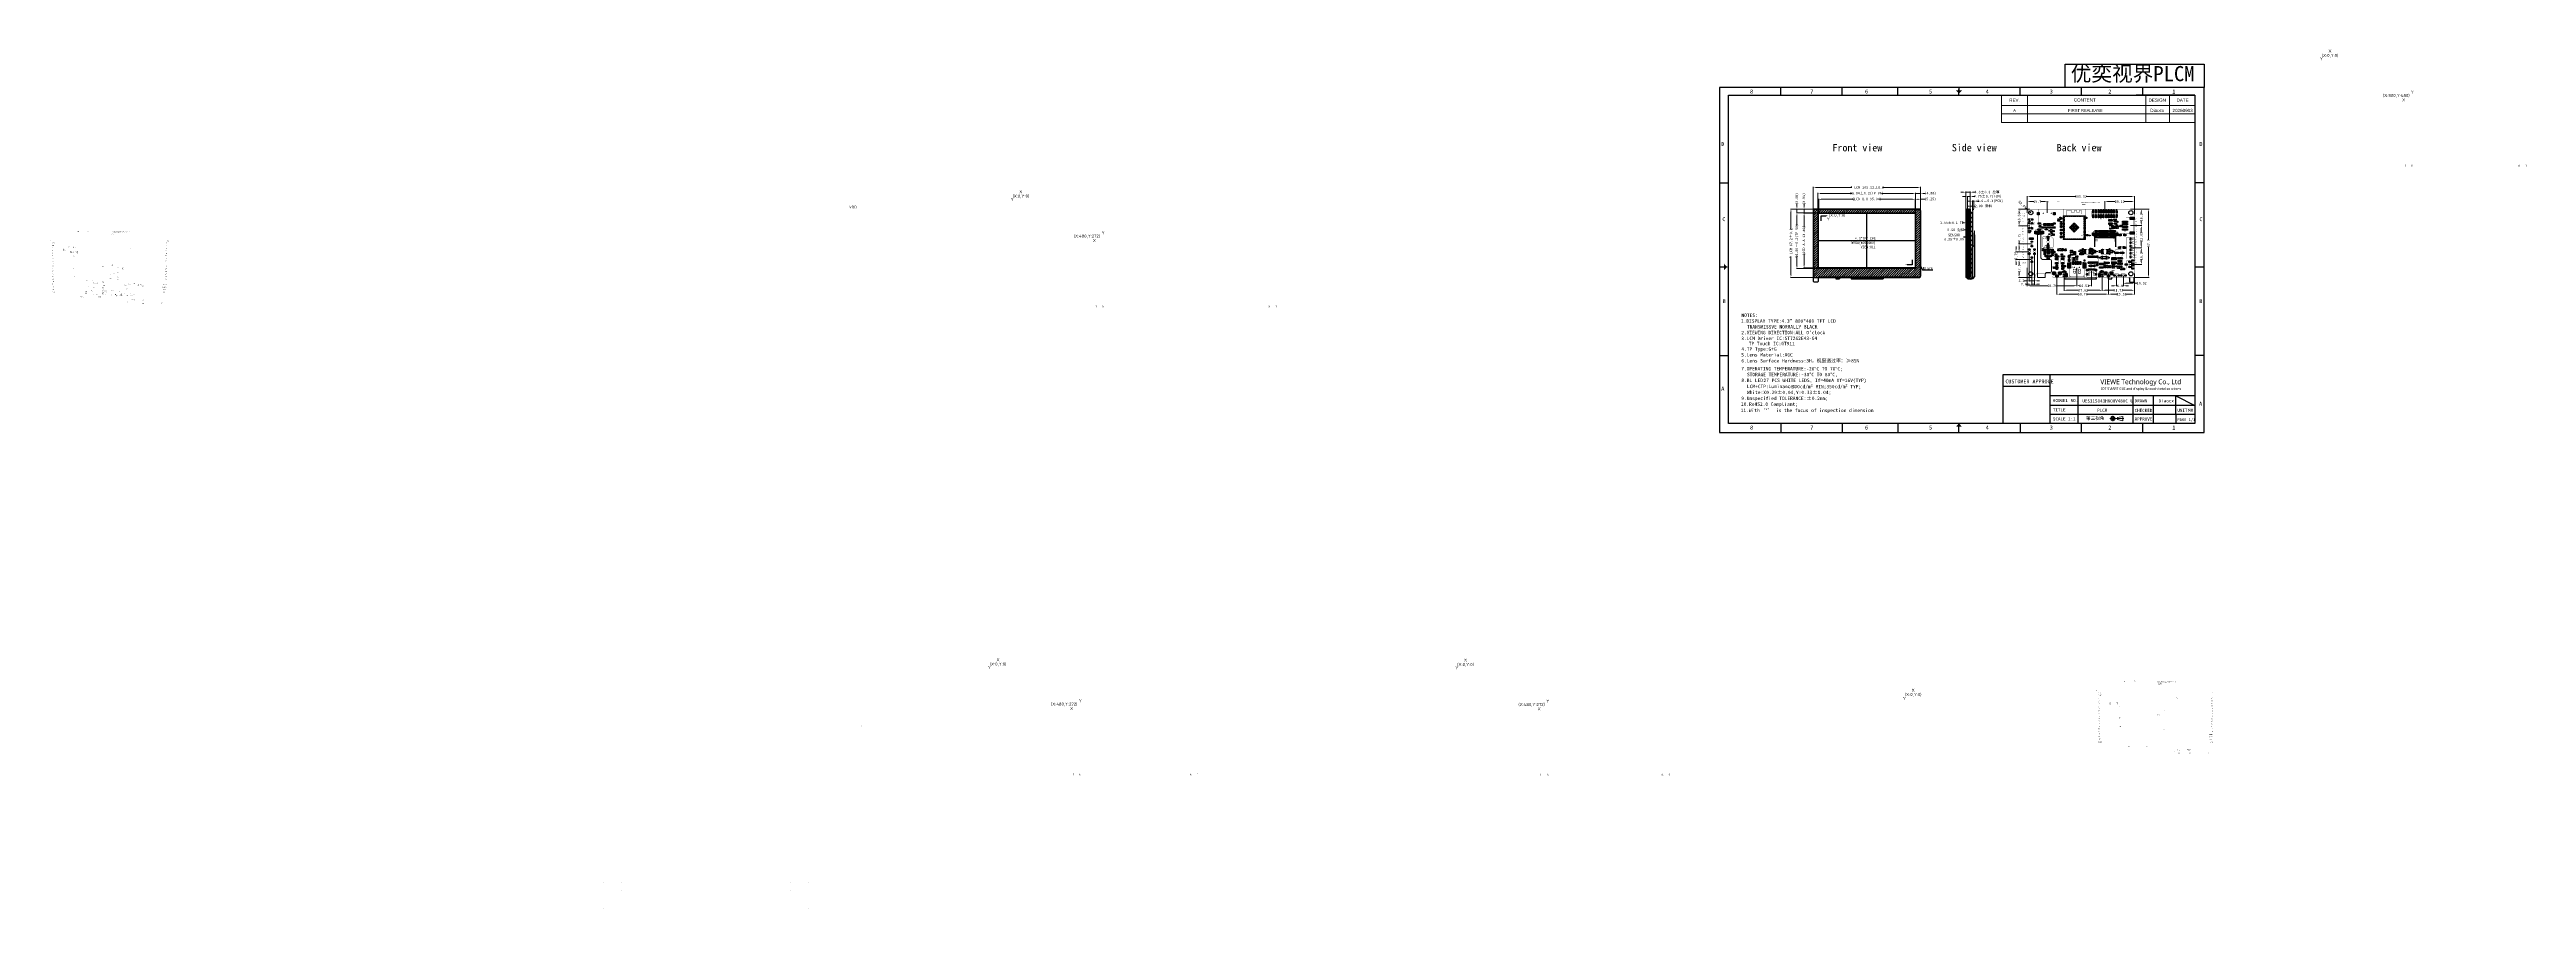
# Model space of a CAD drawing. Header units: millimetres. Extents: x 3623 to 6062, y 1175 to 2021.
import ezdxf
from ezdxf.enums import TextEntityAlignment as Align

# ---------------------------------------------------------------- set-up
doc = ezdxf.new("R2010")
doc.units = ezdxf.units.MM
doc.header["$LTSCALE"] = 0.1
doc.linetypes.add('标准', pattern=[28.575, 19.05, -3.175, 3.175, -3.175])
for name, color, linetype in [('BL1_Housing', 7, 'Continuous'), ('Cover Glass', 90, 'Continuous'), ('Dim', 3, 'Continuous'), ('dwg', 7, 'Continuous'), ('FPC', 11, 'Continuous'), ('KEEPOUTLAYER', 6, 'Continuous'), ('MECHANICAL1', 6, 'Continuous'), ('POL', 57, 'Continuous'), ('Sensor Glass', 5, 'Continuous'), ('TOPOVERLAY', 2, 'Continuous'), ('保护膜', 4, 'Continuous'), ('泡棉', 117, 'Continuous'), ('镶件', 1, 'Continuous')]:
    doc.layers.add(name, color=color, linetype=linetype)
for name, color, linetype, true_color in [('Board-Outline-Layer', 6, 'Continuous', 0xff00ff), ('Multi-Layer', 7, 'Continuous', 0xc0c0c0), ('Top-Layer', 1, 'Continuous', 0xff0000), ('Top-Silkscreen-Layer', 7, 'Continuous', 0xffcc00)]:
    doc.layers.add(name, color=color, linetype=linetype, true_color=true_color)
doc.styles.get("Standard").update_dxf_attribs({"font": 'isocp2.shx', "bigfont": 'AllInOneBig.shx'})
doc.styles.add('STYLE1', font='', dxfattribs={"width": 0.9})
doc.styles.add('T', font='arial.ttf')
doc.styles.add('VIEW 2.5', font='', dxfattribs={"height": 2.5})
doc.styles.add('VIEW 4', font='', dxfattribs={"height": 4})
doc.styles.add('宋体', font='', dxfattribs={"height": 2.5})
doc.styles.get('STYLE1').set_extended_font_data('SimSun')
doc.styles.get('VIEW 2.5').set_extended_font_data('SimSun')
doc.styles.get('VIEW 4').set_extended_font_data('SimSun')
doc.styles.get('宋体').set_extended_font_data('SimSun')
doc.dimstyles.new('DIM', dxfattribs={"dimtxt": 3, "dimasz": 2.5, "dimexe": 0.5, "dimexo": 0.5, "dimgap": 0.1, "dimtad": 0, "dimzin": 12, "dimdsep": 46, "dimtxsty": '宋体', "dimcen": 0, "dimclrd": 3, "dimclre": 3, "dimclrt": 3, "dimadec": 0, "dimazin": 0, "dimtfac": 0.8, "dimtmove": 0, "dimatfit": 3, "dimfxl": 1, "dimtolj": 1, "dimtzin": 0, "dimlwd": 20, "dimlwe": 20, "dimarcsym": 0})
doc.dimstyles.new('ISO-25$0', dxfattribs={"dimscale": 0.8, "dimtxt": 3.5, "dimasz": 1.2, "dimexe": 1.25, "dimexo": 0.3, "dimtad": 0, "dimzin": 1, "dimdsep": 46, "dimtxsty": 'Standard', "dimcen": 2, "dimclrd": 3, "dimclre": 3, "dimclrt": 3, "dimadec": 0, "dimazin": 0, "dimtfac": 1, "dimtmove": 0, "dimatfit": 3, "dimfxl": 1, "dimlwd": -1, "dimarcsym": 0})
doc.dimstyles.new('STANDARD$0', dxfattribs={"dimtxt": 1.6, "dimasz": 1.2, "dimexe": 0.8, "dimexo": 0.5, "dimgap": 0.6, "dimtad": 0, "dimzin": 1, "dimdsep": 46, "dimtxsty": 'Standard', "dimcen": 0, "dimclrd": 3, "dimclre": 3, "dimclrt": 3, "dimadec": 1, "dimazin": 2, "dimtp": 0.2, "dimtm": 0.2, "dimtfac": 0.5, "dimtmove": 0, "dimatfit": 3, "dimfxl": 1, "dimlwd": 13, "dimlwe": 13, "dimarcsym": 0})
doc.dimstyles.new('VIEW 2.5', dxfattribs={"dimtxt": 1, "dimasz": 1, "dimexe": 0.5, "dimexo": 0.2, "dimgap": 0.09, "dimtad": 1, "dimzin": 0, "dimdsep": 46, "dimtxsty": 'VIEW 2.5', "dimcen": 0.09, "dimclrd": 256, "dimclre": 256, "dimclrt": 256, "dimadec": 0, "dimazin": 0, "dimtp": 0.01, "dimtm": 0.01, "dimtfac": 0.6, "dimtmove": 0, "dimatfit": 0, "dimfxl": 1, "dimtolj": 1, "dimtzin": 0, "dimarcsym": 0})
pattern_1 = [(45, (5867.30945, 3132.2857), (-0.27577164, 0.27577164), []), (45, (5867.32945, 3132.2857), (-0.27577164, 0.27577164), [])]

# ---------------------------------------------------------------- blocks, each defined once
blk = doc.blocks.new('T4675')
at = {"layer": '镶件', "color": 4}
for p, q in [((4348.9, 1579.2), (4348.9, 1512.5)), ((4348.9, 1578.1), (4351.6, 1578.1)), ((4348.9, 1560.1), (4348.9, 1566.8)), ((4349.1, 1579.4), (4351.6, 1579.4)), ((4349.1, 1579.2), (4351.6, 1579.2)), ((4349.1, 1579.2), (4349.1, 1578.1)), ((4351.6, 1579.4), (4351.6, 1579.2)), ((4351.6, 1578.1), (4351.6, 1513.6)), ((4348.9, 1559.8), (4350.8, 1559.8)), ((4348.9, 1556.4), (4350.8, 1556.4)), ((4349.1, 1559.8), (4349.1, 1556.4)), ((4350.8, 1559.8), (4350.8, 1556.4)), ((4348.9, 1535.3), (4350.8, 1535.3)), ((4348.9, 1531.9), (4350.8, 1531.9)), ((4348.9, 1513.6), (4351.6, 1513.6)), ((4349.1, 1535.3), (4349.1, 1531.9)), ((4349.1, 1514), (4349.1, 1512.5)), ((4349.3, 1514), (4349.1, 1514)), ((4349.1, 1513.6), (4349.1, 1512.5)), ((4349.1, 1513.3), (4349.1, 1512.5)), ((4349.1, 1512.5), (4351.6, 1512.5)), ((4349.1, 1512.3), (4351.6, 1512.3)), ((4349.3, 1514), (4349.3, 1512.5)), ((4350.8, 1535.3), (4350.8, 1531.9)), ((4351.6, 1512.5), (4351.6, 1512.3))]:
    blk.add_line(p, q, dxfattribs=at)
for centre, radius, start, end in [((4349.1, 1579.2), 0.2, 90, 180), ((4349.1, 1512.5), 0.226, 186.3402, 353.6598), ((4349.1, 1512.5), 0.025, 183.5778, 356.4222)]:
    blk.add_arc(centre, radius, start, end, dxfattribs=at)
blk = doc.blocks.new('*D278')
at = {"color": 3, "lineweight": 20, "transparency": 16777216}
for p, q in [((5364.6, 1860.5), (5364.6, 1874.1)), ((5367.1, 1873.6), (5399.4, 1873.6)), ((5457.1, 1873.6), (5424.8, 1873.6)), ((5459.6, 1860.5), (5459.6, 1874.1))]:
    blk.add_line(p, q, dxfattribs=at)
at = {"color": 3, "transparency": 16777216}
for points in [[(5367.1, 1874), (5367.1, 1873.2), (5364.6, 1873.6)], [(5457.1, 1874), (5457.1, 1873.2), (5459.6, 1873.6)]]:
    blk.add_solid(points, dxfattribs=at)
at = {"layer": 'Defpoints', "color": 0, "transparency": 16777216}
for p in [(5364.6, 1860), (5459.6, 1873.6), (5459.6, 1860)]:
    blk.add_point(p, dxfattribs=at)
at = {"color": 3, "transparency": 16777216, "insert": (5412.1, 1873.6), "char_height": 2.5, "attachment_point": 5, "style": '宋体'}
blk.add_mtext('\\A1;(LCD A.A 95.04)', dxfattribs=at)
blk = doc.blocks.new('*D279')
at = {"color": 3, "lineweight": 20, "transparency": 16777216}
for p, q in [((5359.3, 1863.1), (5359.3, 1885.7)), ((5361.8, 1885.2), (5397.1, 1885.2)), ((5462.4, 1885.2), (5427.4, 1885.2)), ((5464.9, 1863.1), (5464.9, 1885.7))]:
    blk.add_line(p, q, dxfattribs=at)
at = {"color": 3, "transparency": 16777216}
for points in [[(5361.8, 1885.6), (5361.8, 1884.8), (5359.3, 1885.2)], [(5462.4, 1885.6), (5462.4, 1884.8), (5464.9, 1885.2)]]:
    blk.add_solid(points, dxfattribs=at)
at = {"layer": 'Defpoints', "color": 0, "transparency": 16777216}
for p in [(5359.3, 1885.2), (5359.3, 1862.6), (5464.9, 1862.6)]:
    blk.add_point(p, dxfattribs=at)
at = {"color": 3, "transparency": 16777216, "insert": (5412.3, 1885.2), "char_height": 2.5, "attachment_point": 5, "style": '宋体'}
blk.add_mtext('\\A1;{\\C1;* }LCM 105.52%%P0.2', dxfattribs=at)
blk = doc.blocks.new('*D288')
at = {"color": 3, "lineweight": 20, "transparency": 16777216}
for p, q in [((5459.6, 1860.5), (5459.6, 1874.1)), ((5462.1, 1873.6), (5462.4, 1873.6)), ((5464.9, 1863.1), (5464.9, 1874.1)), ((5464.9, 1873.6), (5469.8, 1873.6))]:
    blk.add_line(p, q, dxfattribs=at)
at = {"color": 3, "transparency": 16777216}
for points in [[(5462.1, 1874), (5462.1, 1873.2), (5459.6, 1873.6)], [(5462.4, 1874), (5462.4, 1873.2), (5464.9, 1873.6)]]:
    blk.add_solid(points, dxfattribs=at)
at = {"layer": 'Defpoints', "color": 0, "transparency": 16777216}
for p in [(5459.6, 1860), (5464.9, 1873.6), (5464.9, 1862.6)]:
    blk.add_point(p, dxfattribs=at)
at = {"color": 3, "transparency": 16777216, "insert": (5474.4, 1873.6), "char_height": 2.5, "attachment_point": 5, "style": '宋体'}
blk.add_mtext('\\A1;(5.25)', dxfattribs=at)
blk = doc.blocks.new('*D289')
at = {"color": 3, "lineweight": 20, "transparency": 16777216}
for p, q in [((5364.1, 1860), (5349.7, 1860)), ((5350.2, 1857.5), (5350.2, 1845.8)), ((5364.1, 1806.1), (5349.7, 1806.1)), ((5350.2, 1808.6), (5350.2, 1820.3))]:
    blk.add_line(p, q, dxfattribs=at)
at = {"color": 3, "transparency": 16777216}
for points in [[(5349.8, 1857.5), (5350.6, 1857.5), (5350.2, 1860)], [(5349.8, 1808.6), (5350.6, 1808.6), (5350.2, 1806.1)]]:
    blk.add_solid(points, dxfattribs=at)
at = {"layer": 'Defpoints', "color": 0, "transparency": 16777216}
for p in [(5364.6, 1860), (5350.2, 1806.1), (5364.6, 1806.1)]:
    blk.add_point(p, dxfattribs=at)
at = {"color": 3, "transparency": 16777216, "insert": (5350.2, 1833), "char_height": 2.5, "attachment_point": 5, "rotation": 90, "style": '宋体'}
blk.add_mtext('\\A1;(LCD A.A 53.86)', dxfattribs=at)
blk = doc.blocks.new('*D290')
at = {"color": 3, "lineweight": 20, "transparency": 16777216}
for p, q in [((5359.4, 1863.9), (5336.8, 1863.9)), ((5337.3, 1861.4), (5337.3, 1843.8)), ((5337.3, 1799.2), (5337.3, 1817.1)), ((5359.5, 1796.7), (5336.8, 1796.7))]:
    blk.add_line(p, q, dxfattribs=at)
at = {"color": 3, "transparency": 16777216}
for points in [[(5336.9, 1861.4), (5337.7, 1861.4), (5337.3, 1863.9)], [(5336.9, 1799.2), (5337.7, 1799.2), (5337.3, 1796.7)]]:
    blk.add_solid(points, dxfattribs=at)
at = {"layer": 'Defpoints', "color": 0, "transparency": 16777216}
for p in [(5359.9, 1863.9), (5337.3, 1796.7), (5360, 1796.7)]:
    blk.add_point(p, dxfattribs=at)
at = {"color": 3, "transparency": 16777216, "insert": (5337.3, 1830.4), "char_height": 2.5, "attachment_point": 5, "rotation": 90, "style": '宋体'}
blk.add_mtext('\\A1;{\\C1;* }LCM 67.2%%P0.2', dxfattribs=at)
blk = doc.blocks.new('*D291')
at = {"color": 3, "lineweight": 20, "transparency": 16777216}
for p, q in [((5359.4, 1863.9), (5349.7, 1863.9)), ((5364.1, 1860), (5349.7, 1860)), ((5350.2, 1866.4), (5350.2, 1869.3)), ((5350.2, 1860), (5350.2, 1863.9)), ((5350.2, 1857.5), (5350.2, 1855))]:
    blk.add_line(p, q, dxfattribs=at)
at = {"color": 3, "transparency": 16777216}
for points in [[(5349.8, 1866.4), (5350.6, 1866.4), (5350.2, 1863.9)], [(5349.8, 1857.5), (5350.6, 1857.5), (5350.2, 1860)]]:
    blk.add_solid(points, dxfattribs=at)
at = {"layer": 'Defpoints', "color": 0, "transparency": 16777216}
for p in [(5350.2, 1860), (5359.9, 1863.9), (5364.6, 1860)]:
    blk.add_point(p, dxfattribs=at)
at = {"color": 3, "transparency": 16777216, "insert": (5350.2, 1874), "char_height": 2.5, "attachment_point": 5, "rotation": 90, "style": '宋体'}
blk.add_mtext('\\A1;(3.95)', dxfattribs=at)
blk = doc.blocks.new('*D297')
at = {"color": 3, "lineweight": 20, "transparency": 16777216}
for p, q in [((5363.9, 1860.7), (5363.9, 1879.8)), ((5366.4, 1879.3), (5397.1, 1879.3)), ((5457.5, 1879.3), (5426.8, 1879.3)), ((5460, 1860.7), (5460, 1879.8))]:
    blk.add_line(p, q, dxfattribs=at)
at = {"color": 3, "transparency": 16777216}
for points in [[(5366.4, 1879.7), (5366.4, 1878.9), (5363.9, 1879.3)], [(5457.5, 1879.7), (5457.5, 1878.9), (5460, 1879.3)]]:
    blk.add_solid(points, dxfattribs=at)
at = {"layer": 'Defpoints', "color": 0, "transparency": 16777216}
for p in [(5460, 1879.3), (5363.9, 1860.2), (5460, 1860.2)]:
    blk.add_point(p, dxfattribs=at)
at = {"color": 3, "transparency": 16777216, "insert": (5412, 1879.3), "char_height": 2.5, "attachment_point": 5, "style": '宋体'}
blk.add_mtext('\\A1;96.04%%P0.2(TP VA)', dxfattribs=at)
blk = doc.blocks.new('*D298')
at = {"color": 3, "lineweight": 20, "transparency": 16777216}
for p, q in [((5363.4, 1860.2), (5342.7, 1860.2)), ((5343.2, 1857.7), (5343.2, 1847.6)), ((5363.4, 1805.4), (5342.7, 1805.4)), ((5343.2, 1807.9), (5343.2, 1818))]:
    blk.add_line(p, q, dxfattribs=at)
at = {"color": 3, "transparency": 16777216}
for points in [[(5342.8, 1857.7), (5343.6, 1857.7), (5343.2, 1860.2)], [(5342.8, 1807.9), (5343.6, 1807.9), (5343.2, 1805.4)]]:
    blk.add_solid(points, dxfattribs=at)
at = {"layer": 'Defpoints', "color": 0, "transparency": 16777216}
for p in [(5363.9, 1860.2), (5343.2, 1805.4), (5363.9, 1805.4)]:
    blk.add_point(p, dxfattribs=at)
at = {"color": 3, "transparency": 16777216, "insert": (5343.2, 1832.8), "char_height": 2.5, "attachment_point": 5, "rotation": 90, "style": '宋体'}
blk.add_mtext('\\A1;54.86%%P0.2(TP VA)', dxfattribs=at)
blk = doc.blocks.new('*D299')
at = {"color": 3, "lineweight": 20, "transparency": 16777216}
for p, q in [((5359.4, 1863.9), (5342.7, 1863.9)), ((5363.4, 1860.2), (5342.7, 1860.2)), ((5343.2, 1866.4), (5343.2, 1869.3)), ((5343.2, 1860.2), (5343.2, 1863.9)), ((5343.2, 1857.7), (5343.2, 1855.2))]:
    blk.add_line(p, q, dxfattribs=at)
at = {"color": 3, "transparency": 16777216}
for points in [[(5342.8, 1866.4), (5343.6, 1866.4), (5343.2, 1863.9)], [(5342.8, 1857.7), (5343.6, 1857.7), (5343.2, 1860.2)]]:
    blk.add_solid(points, dxfattribs=at)
at = {"layer": 'Defpoints', "color": 0, "transparency": 16777216}
for p in [(5343.2, 1860.2), (5359.9, 1863.9), (5363.9, 1860.2)]:
    blk.add_point(p, dxfattribs=at)
at = {"color": 3, "transparency": 16777216, "insert": (5343.2, 1874), "char_height": 2.5, "attachment_point": 5, "rotation": 90, "style": '宋体'}
blk.add_mtext('\\A1;(3.68)', dxfattribs=at)
blk = doc.blocks.new('*D300')
at = {"color": 3, "lineweight": 20, "transparency": 16777216}
for p, q in [((5457.5, 1879.3), (5455, 1879.3)), ((5460, 1864.1), (5460, 1879.8)), ((5460, 1879.3), (5464.9, 1879.3)), ((5464.9, 1863.1), (5464.9, 1879.8)), ((5467.4, 1879.3), (5469.9, 1879.3))]:
    blk.add_line(p, q, dxfattribs=at)
at = {"color": 3, "transparency": 16777216}
for points in [[(5457.5, 1879.7), (5457.5, 1878.9), (5460, 1879.3)], [(5467.4, 1879.7), (5467.4, 1878.9), (5464.9, 1879.3)]]:
    blk.add_solid(points, dxfattribs=at)
at = {"layer": 'Defpoints', "color": 0, "transparency": 16777216}
for p in [(5460, 1879.3), (5460, 1863.6), (5464.9, 1862.6)]:
    blk.add_point(p, dxfattribs=at)
at = {"color": 3, "transparency": 16777216, "insert": (5474.6, 1879.3), "char_height": 2.5, "attachment_point": 5, "style": '宋体'}
blk.add_mtext('\\A1;(4.88)', dxfattribs=at)
blk = doc.blocks.new('*D303')
at = {"color": 3, "lineweight": 20, "transparency": 16777216}
for p, q in [((5508.6, 1876.3), (5506.1, 1876.3)), ((5511.1, 1864.2), (5511.1, 1876.8)), ((5511.1, 1876.3), (5513.8, 1876.3)), ((5513.8, 1864.4), (5513.8, 1876.8)), ((5516.3, 1876.3), (5518.8, 1876.3))]:
    blk.add_line(p, q, dxfattribs=at)
at = {"color": 3, "transparency": 16777216}
for points in [[(5508.6, 1876.7), (5508.6, 1875.9), (5511.1, 1876.3)], [(5516.3, 1876.7), (5516.3, 1875.9), (5513.8, 1876.3)]]:
    blk.add_solid(points, dxfattribs=at)
at = {"layer": 'Defpoints', "color": 0, "transparency": 16777216}
for p in [(5511.1, 1863.7), (5513.8, 1876.3), (5513.8, 1863.9)]:
    blk.add_point(p, dxfattribs=at)
at = {"color": 3, "transparency": 16777216, "insert": (5531, 1876.3), "char_height": 2.5, "attachment_point": 5, "style": '宋体'}
blk.add_mtext('\\A1;2.75%%P0.2(LCM)', dxfattribs=at)
blk = doc.blocks.new('*D304')
at = {"color": 3, "lineweight": 20, "transparency": 16777216}
for p, q in [((5507, 1880.6), (5504.5, 1880.6)), ((5509.5, 1864.3), (5509.5, 1881.1)), ((5509.5, 1880.6), (5513.8, 1880.6)), ((5513.8, 1864.4), (5513.8, 1881.1)), ((5516.3, 1880.6), (5518.8, 1880.6))]:
    blk.add_line(p, q, dxfattribs=at)
at = {"color": 3, "transparency": 16777216}
for points in [[(5507, 1881), (5507, 1880.2), (5509.5, 1880.6)], [(5516.3, 1881), (5516.3, 1880.2), (5513.8, 1880.6)]]:
    blk.add_solid(points, dxfattribs=at)
at = {"layer": 'Defpoints', "color": 0, "transparency": 16777216}
for p in [(5513.8, 1880.6), (5509.5, 1863.8), (5513.8, 1863.9)]:
    blk.add_point(p, dxfattribs=at)
at = {"color": 3, "transparency": 16777216, "insert": (5530.4, 1880.6), "char_height": 2.5, "attachment_point": 5, "style": '宋体'}
blk.add_mtext('\\A1;4.3{\\A1;%%P0.3 总厚}', dxfattribs=at)
blk = doc.blocks.new('*D305')
at = {"color": 3, "lineweight": 13, "transparency": 16777216}
for p, q in [((5509.5, 1853.9), (5509.5, 1849.7)), ((5511.1, 1853.9), (5511.1, 1849.7)), ((5508.3, 1850.5), (5506.9, 1850.5)), ((5511.1, 1850.5), (5509.5, 1850.5)), ((5512.3, 1850.5), (5513.5, 1850.5))]:
    blk.add_line(p, q, dxfattribs=at)
at = {"color": 3, "transparency": 16777216}
for points in [[(5508.3, 1850.7), (5508.3, 1850.3), (5509.5, 1850.5)], [(5512.3, 1850.7), (5512.3, 1850.3), (5511.1, 1850.5)]]:
    blk.add_solid(points, dxfattribs=at)
at = {"layer": 'Defpoints', "color": 0, "transparency": 16777216}
for p in [(5509.5, 1854.4), (5511.1, 1854.4), (5511.1, 1850.5)]:
    blk.add_point(p, dxfattribs=at)
at = {"color": 3, "transparency": 16777216, "insert": (5495.8, 1850.5), "char_height": 2.5, "attachment_point": 5, "style": '宋体'}
blk.add_mtext('1.55{\\A1;%%P0.1 TP}', dxfattribs=at)
blk = doc.blocks.new('*D306')
at = {"color": 3, "lineweight": 13, "transparency": 16777216}
for p, q in [((5509.4, 1843.4), (5507.9, 1843.4)), ((5510.6, 1845.8), (5510.6, 1842.6)), ((5511.1, 1843.4), (5510.6, 1843.4)), ((5511.1, 1845.9), (5511.1, 1842.6)), ((5512.3, 1843.4), (5513.5, 1843.4))]:
    blk.add_line(p, q, dxfattribs=at)
at = {"color": 3, "transparency": 16777216}
for points in [[(5509.4, 1843.6), (5509.4, 1843.2), (5510.6, 1843.4)], [(5512.3, 1843.6), (5512.3, 1843.2), (5511.1, 1843.4)]]:
    blk.add_solid(points, dxfattribs=at)
at = {"layer": 'Defpoints', "color": 0, "transparency": 16777216}
for p in [(5510.6, 1846.3), (5511.1, 1846.4), (5511.1, 1843.4)]:
    blk.add_point(p, dxfattribs=at)
at = {"color": 3, "transparency": 16777216, "insert": (5499.5, 1843.4), "char_height": 2.5, "attachment_point": 5, "style": '宋体'}
blk.add_mtext('0.50{\\A1; 泡棉}', dxfattribs=at)
blk = doc.blocks.new('*D307')
at = {"layer": 'Defpoints', "color": 0, "transparency": 16777216}
for p in [(5510.2, 1841.5), (5510.6, 1841.5), (5510.6, 1836.3)]:
    blk.add_point(p, dxfattribs=at)
at = {"layer": 'Dim', "color": 3, "transparency": 16777216}
for p, q in [((5509.3, 1836.3), (5507.2, 1836.3)), ((5510.6, 1836.3), (5510.2, 1836.3)), ((5511.5, 1836.3), (5512.5, 1836.3))]:
    blk.add_line(p, q, dxfattribs=at)
at = {"layer": 'Dim', "color": 3, "lineweight": -2, "transparency": 16777216}
for p, q in [((5510.2, 1841.3), (5510.2, 1835.3)), ((5510.6, 1841.3), (5510.6, 1835.3))]:
    blk.add_line(p, q, dxfattribs=at)
at = {"layer": 'Dim', "color": 3, "transparency": 16777216}
for points in [[(5509.3, 1836.5), (5509.3, 1836.2), (5510.2, 1836.3)], [(5511.5, 1836.5), (5511.5, 1836.2), (5510.6, 1836.3)]]:
    blk.add_solid(points, dxfattribs=at)
at = {"layer": 'Dim', "color": 3, "transparency": 16777216, "insert": (5497.9, 1836.3), "char_height": 2.5, "attachment_point": 5, "style": '宋体'}
blk.add_mtext('SENSOR \\P0.35%%P0.05', dxfattribs=at)
blk = doc.blocks.new('*D327')
at = {"color": 3, "lineweight": 13, "transparency": 16777216}
for p, q in [((5512.7, 1866.9), (5511.5, 1866.9)), ((5513.9, 1861.5), (5513.9, 1867.7)), ((5513.9, 1866.9), (5515.9, 1866.9)), ((5515.9, 1861.5), (5515.9, 1867.7)), ((5517.1, 1866.9), (5518.3, 1866.9))]:
    blk.add_line(p, q, dxfattribs=at)
at = {"color": 3, "transparency": 16777216}
for points in [[(5512.7, 1867.1), (5512.7, 1866.7), (5513.9, 1866.9)], [(5517.1, 1867.1), (5517.1, 1866.7), (5515.9, 1866.9)]]:
    blk.add_solid(points, dxfattribs=at)
at = {"layer": 'Defpoints', "color": 0, "transparency": 16777216}
for p in [(5513.9, 1861), (5515.9, 1866.9), (5515.9, 1861)]:
    blk.add_point(p, dxfattribs=at)
at = {"color": 3, "transparency": 16777216, "insert": (5526.7, 1866.9), "char_height": 2.5, "attachment_point": 5, "style": '宋体'}
blk.add_mtext('2.00 泡棉', dxfattribs=at)
blk = doc.blocks.new('*D328')
at = {"color": 3, "lineweight": 20, "transparency": 16777216}
for p, q in [((5513.4, 1871.8), (5510.9, 1871.8)), ((5515.9, 1864.4), (5515.9, 1872.3)), ((5515.9, 1871.8), (5517.5, 1871.8)), ((5517.5, 1864.4), (5517.5, 1872.3)), ((5520, 1871.8), (5522.5, 1871.8))]:
    blk.add_line(p, q, dxfattribs=at)
at = {"color": 3, "transparency": 16777216}
for points in [[(5513.4, 1872.2), (5513.4, 1871.4), (5515.9, 1871.8)], [(5520, 1872.2), (5520, 1871.4), (5517.5, 1871.8)]]:
    blk.add_solid(points, dxfattribs=at)
at = {"layer": 'Defpoints', "color": 0, "transparency": 16777216}
for p in [(5515.9, 1863.9), (5517.5, 1871.8), (5517.5, 1863.9)]:
    blk.add_point(p, dxfattribs=at)
at = {"color": 3, "transparency": 16777216, "insert": (5533.6, 1871.8), "char_height": 2.5, "attachment_point": 5, "style": '宋体'}
blk.add_mtext('\\A1;1.6%%p0.3(PCB)', dxfattribs=at)
blk = doc.blocks.new('*D329')
at = {"color": 3, "lineweight": 20, "transparency": 16777216}
for p, q in [((5568.4, 1865.3), (5570.2, 1863.5)), ((5573.5, 1860.4), (5572, 1861.8))]:
    blk.add_line(p, q, dxfattribs=at)
at = {"color": 3, "transparency": 16777216}
blk.add_solid([(5570.5, 1863.8), (5569.9, 1863.2), (5572, 1861.8)], dxfattribs=at)
at = {"layer": 'Defpoints', "color": 0, "transparency": 16777216}
for p in [(5572, 1861.8), (5573.5, 1860.4)]:
    blk.add_point(p, dxfattribs=at)
at = {"color": 3, "transparency": 16777216, "insert": (5565.2, 1868.3), "char_height": 2.5, "attachment_point": 5, "rotation": 316.3837, "style": '宋体'}
blk.add_mtext('\\A1;R2.05', dxfattribs=at)
blk = doc.blocks.new('*D330')
at = {"color": 3, "lineweight": 20, "transparency": 16777216}
for p, q in [((5570, 1860.3), (5570, 1871.8)), ((5572.5, 1871.3), (5576.5, 1871.3)), ((5587.2, 1871.3), (5583.2, 1871.3)), ((5589.7, 1860.3), (5589.7, 1871.8))]:
    blk.add_line(p, q, dxfattribs=at)
at = {"color": 3, "transparency": 16777216}
for points in [[(5572.5, 1871.7), (5572.5, 1870.9), (5570, 1871.3)], [(5587.2, 1871.7), (5587.2, 1870.9), (5589.7, 1871.3)]]:
    blk.add_solid(points, dxfattribs=at)
at = {"layer": 'Defpoints', "color": 0, "transparency": 16777216}
for p in [(5570, 1871.3), (5570, 1859.8), (5589.7, 1859.8)]:
    blk.add_point(p, dxfattribs=at)
at = {"color": 3, "transparency": 16777216, "insert": (5579.8, 1871.3), "char_height": 2.5, "attachment_point": 5, "style": '宋体'}
blk.add_mtext('\\A1;19.7', dxfattribs=at)
blk = doc.blocks.new('*D331')
at = {"color": 3, "lineweight": 20, "transparency": 16777216}
for p, q in [((5572.6, 1863.9), (5561.4, 1863.9)), ((5561.9, 1861.4), (5561.9, 1860)), ((5572.6, 1847.5), (5561.4, 1847.5)), ((5561.9, 1850), (5561.9, 1851.5))]:
    blk.add_line(p, q, dxfattribs=at)
at = {"color": 3, "transparency": 16777216}
for points in [[(5561.5, 1861.4), (5562.3, 1861.4), (5561.9, 1863.9)], [(5561.5, 1850), (5562.3, 1850), (5561.9, 1847.5)]]:
    blk.add_solid(points, dxfattribs=at)
at = {"layer": 'Defpoints', "color": 0, "transparency": 16777216}
for p in [(5561.9, 1863.9), (5573.1, 1863.9), (5573.1, 1847.5)]:
    blk.add_point(p, dxfattribs=at)
at = {"color": 3, "transparency": 16777216, "insert": (5561.9, 1855.7), "char_height": 2.5, "attachment_point": 5, "rotation": 90, "style": '宋体'}
blk.add_mtext('\\A1;16.36', dxfattribs=at)
blk = doc.blocks.new('*D332')
at = {"color": 3, "lineweight": 20, "transparency": 16777216}
for p, q in [((5574, 1829.7), (5561.4, 1829.7)), ((5561.9, 1829.7), (5561.9, 1832.2)), ((5571.4, 1822), (5561.4, 1822)), ((5561.9, 1824.5), (5561.9, 1827.2))]:
    blk.add_line(p, q, dxfattribs=at)
at = {"color": 3, "transparency": 16777216}
for points in [[(5561.5, 1827.2), (5562.3, 1827.2), (5561.9, 1829.7)], [(5561.5, 1824.5), (5562.3, 1824.5), (5561.9, 1822)]]:
    blk.add_solid(points, dxfattribs=at)
at = {"layer": 'Defpoints', "color": 0, "transparency": 16777216}
for p in [(5574.5, 1829.7), (5561.9, 1822), (5571.9, 1822)]:
    blk.add_point(p, dxfattribs=at)
at = {"color": 3, "transparency": 16777216, "insert": (5561.9, 1835.7), "char_height": 2.5, "attachment_point": 5, "rotation": 90, "style": '宋体'}
blk.add_mtext('\\A1;7.75', dxfattribs=at)
blk = doc.blocks.new('*D333')
at = {"color": 3, "lineweight": 20, "transparency": 16777216}
for p, q in [((5571.4, 1822), (5558.4, 1822)), ((5574, 1814.2), (5558.4, 1814.2)), ((5558.9, 1824.5), (5558.9, 1827)), ((5558.9, 1822), (5558.9, 1821.5)), ((5558.9, 1814.2), (5558.9, 1814.6)), ((5558.9, 1811.7), (5558.9, 1809.2))]:
    blk.add_line(p, q, dxfattribs=at)
at = {"color": 3, "transparency": 16777216}
for points in [[(5558.4, 1824.5), (5559.3, 1824.5), (5558.9, 1822)], [(5558.4, 1811.7), (5559.3, 1811.7), (5558.9, 1814.2)]]:
    blk.add_solid(points, dxfattribs=at)
at = {"layer": 'Defpoints', "color": 0, "transparency": 16777216}
for p in [(5558.9, 1814.2), (5571.9, 1822), (5574.5, 1814.2)]:
    blk.add_point(p, dxfattribs=at)
at = {"color": 3, "transparency": 16777216, "insert": (5558.9, 1818.1), "char_height": 2.5, "attachment_point": 5, "rotation": 90, "style": '宋体'}
blk.add_mtext('\\A1;7.75', dxfattribs=at)
blk = doc.blocks.new('*D334')
at = {"color": 3, "lineweight": 20, "transparency": 16777216}
for p, q in [((5571.9, 1821.5), (5571.9, 1792.8)), ((5577.1, 1821.5), (5577.1, 1792.8)), ((5569.4, 1793.3), (5566.9, 1793.3)), ((5577.1, 1793.3), (5571.9, 1793.3)), ((5579.6, 1793.3), (5582.1, 1793.3))]:
    blk.add_line(p, q, dxfattribs=at)
at = {"color": 3, "transparency": 16777216}
for points in [[(5569.4, 1793.7), (5569.4, 1792.9), (5571.9, 1793.3)], [(5579.6, 1793.7), (5579.6, 1792.9), (5577.1, 1793.3)]]:
    blk.add_solid(points, dxfattribs=at)
at = {"layer": 'Defpoints', "color": 0, "transparency": 16777216}
for p in [(5571.9, 1822), (5577.1, 1822), (5577.1, 1793.3)]:
    blk.add_point(p, dxfattribs=at)
at = {"color": 3, "transparency": 16777216, "insert": (5564.3, 1793.3), "char_height": 2.5, "attachment_point": 5, "style": '宋体'}
blk.add_mtext('\\A1;5.2', dxfattribs=at)
blk = doc.blocks.new('*D335')
at = {"color": 3, "lineweight": 20, "transparency": 16777216}
for p, q in [((5574, 1814.2), (5561.4, 1814.2)), ((5561.9, 1811.7), (5561.9, 1808.8)), ((5574, 1796.7), (5561.4, 1796.7)), ((5561.9, 1799.2), (5561.9, 1802.1))]:
    blk.add_line(p, q, dxfattribs=at)
at = {"color": 3, "transparency": 16777216}
for points in [[(5561.5, 1811.7), (5562.3, 1811.7), (5561.9, 1814.2)], [(5561.5, 1799.2), (5562.3, 1799.2), (5561.9, 1796.7)]]:
    blk.add_solid(points, dxfattribs=at)
at = {"layer": 'Defpoints', "color": 0, "transparency": 16777216}
for p in [(5574.5, 1814.2), (5561.9, 1796.7), (5574.5, 1796.7)]:
    blk.add_point(p, dxfattribs=at)
at = {"color": 3, "transparency": 16777216, "insert": (5561.9, 1805.5), "char_height": 2.5, "attachment_point": 5, "rotation": 90, "style": '宋体'}
blk.add_mtext('\\A1;17.5', dxfattribs=at)
blk = doc.blocks.new('*D336')
at = {"color": 3, "lineweight": 20, "transparency": 16777216}
for p, q in [((5574.5, 1813.7), (5574.5, 1789.5)), ((5577.1, 1821.5), (5577.1, 1789.5)), ((5572, 1790), (5569.1, 1790)), ((5577.1, 1790), (5574.5, 1790)), ((5579.6, 1790), (5582.1, 1790))]:
    blk.add_line(p, q, dxfattribs=at)
at = {"color": 3, "transparency": 16777216}
for points in [[(5572, 1790.4), (5572, 1789.6), (5574.5, 1790)], [(5579.6, 1790.4), (5579.6, 1789.6), (5577.1, 1790)]]:
    blk.add_solid(points, dxfattribs=at)
at = {"layer": 'Defpoints', "color": 0, "transparency": 16777216}
for p in [(5574.5, 1814.2), (5577.1, 1822), (5574.5, 1790)]:
    blk.add_point(p, dxfattribs=at)
at = {"color": 3, "transparency": 16777216, "insert": (5566.5, 1790), "char_height": 2.5, "attachment_point": 5, "style": '宋体'}
blk.add_mtext('\\A1;2.6', dxfattribs=at)
blk = doc.blocks.new('*D338')
at = {"color": 3, "lineweight": 20, "transparency": 16777216}
for p, q in [((5671.7, 1863.9), (5682.8, 1863.9)), ((5682.3, 1861.4), (5682.3, 1859.2)), ((5671.7, 1847.7), (5682.8, 1847.7)), ((5682.3, 1850.2), (5682.3, 1852.4))]:
    blk.add_line(p, q, dxfattribs=at)
at = {"color": 3, "transparency": 16777216}
for points in [[(5681.9, 1861.4), (5682.7, 1861.4), (5682.3, 1863.9)], [(5681.9, 1850.2), (5682.7, 1850.2), (5682.3, 1847.7)]]:
    blk.add_solid(points, dxfattribs=at)
at = {"layer": 'Defpoints', "color": 0, "transparency": 16777216}
for p in [(5671.2, 1863.9), (5682.3, 1863.9), (5671.2, 1847.7)]:
    blk.add_point(p, dxfattribs=at)
at = {"color": 3, "transparency": 16777216, "insert": (5682.3, 1855.8), "char_height": 2.5, "attachment_point": 5, "rotation": 90, "style": '宋体'}
blk.add_mtext('\\A1;16.2', dxfattribs=at)
blk = doc.blocks.new('*D339')
at = {"color": 3, "lineweight": 20, "transparency": 16777216}
for p, q in [((5671.7, 1847.7), (5682.8, 1847.7)), ((5682.3, 1845.2), (5682.3, 1841)), ((5682.3, 1828.2), (5682.3, 1832.3)), ((5672.2, 1825.7), (5682.8, 1825.7))]:
    blk.add_line(p, q, dxfattribs=at)
at = {"color": 3, "transparency": 16777216}
for points in [[(5681.9, 1845.2), (5682.7, 1845.2), (5682.3, 1847.7)], [(5681.9, 1828.2), (5682.7, 1828.2), (5682.3, 1825.7)]]:
    blk.add_solid(points, dxfattribs=at)
at = {"layer": 'Defpoints', "color": 0, "transparency": 16777216}
for p in [(5671.2, 1847.7), (5671.7, 1825.7), (5682.3, 1825.7)]:
    blk.add_point(p, dxfattribs=at)
at = {"color": 3, "transparency": 16777216, "insert": (5682.3, 1836.7), "char_height": 2.5, "attachment_point": 5, "rotation": 90, "style": '宋体'}
blk.add_mtext('\\A1;22.05', dxfattribs=at)
blk = doc.blocks.new('*D340')
at = {"color": 3, "lineweight": 20, "transparency": 16777216}
for p, q in [((5670.5, 1809.5), (5682.8, 1809.5)), ((5672.2, 1825.7), (5682.8, 1825.7)), ((5682.3, 1823.2), (5682.3, 1820.9)), ((5682.3, 1812), (5682.3, 1814.2))]:
    blk.add_line(p, q, dxfattribs=at)
at = {"color": 3, "transparency": 16777216}
for points in [[(5681.9, 1823.2), (5682.7, 1823.2), (5682.3, 1825.7)], [(5681.9, 1812), (5682.7, 1812), (5682.3, 1809.5)]]:
    blk.add_solid(points, dxfattribs=at)
at = {"layer": 'Defpoints', "color": 0, "transparency": 16777216}
for p in [(5670, 1809.5), (5671.7, 1825.7), (5682.3, 1809.5)]:
    blk.add_point(p, dxfattribs=at)
at = {"color": 3, "transparency": 16777216, "insert": (5682.3, 1817.6), "char_height": 2.5, "attachment_point": 5, "rotation": 90, "style": '宋体'}
blk.add_mtext('\\A1;16.2', dxfattribs=at)
blk = doc.blocks.new('*D341')
at = {"color": 3, "lineweight": 20, "transparency": 16777216}
for p, q in [((5599.2, 1800.4), (5599.2, 1779.7)), ((5650, 1800.4), (5650, 1779.7)), ((5601.7, 1780.2), (5620.3, 1780.2)), ((5647.5, 1780.2), (5629, 1780.2))]:
    blk.add_line(p, q, dxfattribs=at)
at = {"color": 3, "transparency": 16777216}
for points in [[(5601.7, 1780.6), (5601.7, 1779.8), (5599.2, 1780.2)], [(5647.5, 1780.6), (5647.5, 1779.8), (5650, 1780.2)]]:
    blk.add_solid(points, dxfattribs=at)
at = {"layer": 'Defpoints', "color": 0, "transparency": 16777216}
for p in [(5599.2, 1800.9), (5650, 1800.9), (5650, 1780.2)]:
    blk.add_point(p, dxfattribs=at)
at = {"color": 3, "transparency": 16777216, "insert": (5624.6, 1780.2), "char_height": 2.5, "attachment_point": 5, "style": '宋体'}
blk.add_mtext('\\A1;50.76', dxfattribs=at)
blk = doc.blocks.new('*D342')
at = {"color": 3, "lineweight": 20, "transparency": 16777216}
for p, q in [((5606.2, 1799.1), (5606.2, 1783.5)), ((5608.7, 1784), (5620.6, 1784)), ((5641.3, 1784), (5629.3, 1784)), ((5643.8, 1799.1), (5643.8, 1783.5))]:
    blk.add_line(p, q, dxfattribs=at)
at = {"color": 3, "transparency": 16777216}
for points in [[(5608.7, 1784.4), (5608.7, 1783.6), (5606.2, 1784)], [(5641.3, 1784.4), (5641.3, 1783.6), (5643.8, 1784)]]:
    blk.add_solid(points, dxfattribs=at)
at = {"layer": 'Defpoints', "color": 0, "transparency": 16777216}
for p in [(5606.2, 1799.6), (5643.8, 1799.6), (5643.8, 1784)]:
    blk.add_point(p, dxfattribs=at)
at = {"color": 3, "transparency": 16777216, "insert": (5625, 1784), "char_height": 2.5, "attachment_point": 5, "style": '宋体'}
blk.add_mtext('\\A1;37.62', dxfattribs=at)
blk = doc.blocks.new('*D343')
at = {"color": 3, "lineweight": 20, "transparency": 16777216}
for p, q in [((5655.5, 1788.4), (5653, 1788.4)), ((5658, 1798.2), (5658, 1787.9)), ((5658, 1788.4), (5658.7, 1788.4)), ((5664.6, 1788.4), (5663.9, 1788.4)), ((5664.6, 1798.2), (5664.6, 1787.9)), ((5667.1, 1788.4), (5669.6, 1788.4))]:
    blk.add_line(p, q, dxfattribs=at)
at = {"color": 3, "transparency": 16777216}
for points in [[(5655.5, 1788.8), (5655.5, 1788), (5658, 1788.4)], [(5667.1, 1788.8), (5667.1, 1788), (5664.6, 1788.4)]]:
    blk.add_solid(points, dxfattribs=at)
at = {"layer": 'Defpoints', "color": 0, "transparency": 16777216}
for p in [(5658, 1798.7), (5664.6, 1798.7), (5664.6, 1788.4)]:
    blk.add_point(p, dxfattribs=at)
at = {"color": 3, "transparency": 16777216, "insert": (5661.3, 1788.4), "char_height": 2.5, "attachment_point": 5, "rotation": 0.0002, "style": '宋体'}
blk.add_mtext('\\A1;6.6', dxfattribs=at)
blk = doc.blocks.new('*D344')
at = {"color": 3, "lineweight": 20, "transparency": 16777216}
for p, q in [((5664.6, 1798.2), (5664.6, 1790.4)), ((5667.1, 1790.9), (5673, 1790.9)), ((5675.5, 1798.2), (5675.5, 1790.4)), ((5675.5, 1790.9), (5678.3, 1790.9))]:
    blk.add_line(p, q, dxfattribs=at)
at = {"color": 3, "transparency": 16777216}
for points in [[(5667.1, 1791.3), (5667.1, 1790.5), (5664.6, 1790.9)], [(5673, 1791.3), (5673, 1790.5), (5675.5, 1790.9)]]:
    blk.add_solid(points, dxfattribs=at)
at = {"layer": 'Defpoints', "color": 0, "transparency": 16777216}
for p in [(5664.6, 1798.7), (5675.5, 1798.7), (5675.5, 1790.9)]:
    blk.add_point(p, dxfattribs=at)
at = {"color": 3, "transparency": 16777216, "insert": (5682.6, 1790.9), "char_height": 2.5, "attachment_point": 5, "style": '宋体'}
blk.add_mtext('\\A1;10.92', dxfattribs=at)
blk = doc.blocks.new('*D345')
at = {"color": 3, "lineweight": 20, "transparency": 16777216}
for p, q in [((5650, 1800.4), (5650, 1779.7)), ((5675.5, 1800.4), (5675.5, 1779.7)), ((5652.5, 1780.2), (5658.5, 1780.2)), ((5673, 1780.2), (5667.1, 1780.2))]:
    blk.add_line(p, q, dxfattribs=at)
at = {"color": 3, "transparency": 16777216}
for points in [[(5652.5, 1780.6), (5652.5, 1779.8), (5650, 1780.2)], [(5673, 1780.6), (5673, 1779.8), (5675.5, 1780.2)]]:
    blk.add_solid(points, dxfattribs=at)
at = {"layer": 'Defpoints', "color": 0, "transparency": 16777216}
for p in [(5650, 1800.9), (5675.5, 1800.9), (5675.5, 1780.2)]:
    blk.add_point(p, dxfattribs=at)
at = {"color": 3, "transparency": 16777216, "insert": (5662.8, 1780.2), "char_height": 2.5, "attachment_point": 5, "style": '宋体'}
blk.add_mtext('\\A1;25.51', dxfattribs=at)
blk = doc.blocks.new('*D346')
at = {"color": 3, "lineweight": 20, "transparency": 16777216}
for p, q in [((5643.8, 1799.1), (5643.8, 1783.5)), ((5646.3, 1784), (5655.3, 1784)), ((5673, 1784), (5664, 1784)), ((5675.5, 1799.1), (5675.5, 1783.5))]:
    blk.add_line(p, q, dxfattribs=at)
at = {"color": 3, "transparency": 16777216}
for points in [[(5646.3, 1784.4), (5646.3, 1783.6), (5643.8, 1784)], [(5673, 1784.4), (5673, 1783.6), (5675.5, 1784)]]:
    blk.add_solid(points, dxfattribs=at)
at = {"layer": 'Defpoints', "color": 0, "transparency": 16777216}
for p in [(5643.8, 1799.6), (5675.5, 1799.6), (5675.5, 1784)]:
    blk.add_point(p, dxfattribs=at)
at = {"color": 3, "transparency": 16777216, "insert": (5659.6, 1784), "char_height": 2.5, "attachment_point": 5, "style": '宋体'}
blk.add_mtext('\\A1;31.73', dxfattribs=at)
blk = doc.blocks.new('*D347')
at = {"color": 3, "lineweight": 20, "transparency": 16777216}
for p, q in [((5618.8, 1806.1), (5618.8, 1788)), ((5621.3, 1788.5), (5621.9, 1788.5)), ((5630.8, 1788.5), (5630.2, 1788.5)), ((5633.3, 1802.9), (5633.3, 1788))]:
    blk.add_line(p, q, dxfattribs=at)
at = {"color": 3, "transparency": 16777216}
for points in [[(5621.3, 1789), (5621.3, 1788.1), (5618.8, 1788.5)], [(5630.8, 1789), (5630.8, 1788.1), (5633.3, 1788.5)]]:
    blk.add_solid(points, dxfattribs=at)
at = {"layer": 'Defpoints', "color": 0, "transparency": 16777216}
for p in [(5618.8, 1806.6), (5633.3, 1803.4), (5633.3, 1788.5)]:
    blk.add_point(p, dxfattribs=at)
at = {"color": 3, "transparency": 16777216, "insert": (5626, 1788.5), "char_height": 2.5, "attachment_point": 5, "style": '宋体'}
blk.add_mtext('\\A1;14.51', dxfattribs=at)
blk = doc.blocks.new('*D348')
at = {"color": 3, "lineweight": 20, "transparency": 16777216}
for p, q in [((5570, 1806.1), (5570, 1788)), ((5618.8, 1806.1), (5618.8, 1788)), ((5572.5, 1788.5), (5590, 1788.5)), ((5616.3, 1788.5), (5598.8, 1788.5))]:
    blk.add_line(p, q, dxfattribs=at)
at = {"color": 3, "transparency": 16777216}
for points in [[(5572.5, 1789), (5572.5, 1788.1), (5570, 1788.5)], [(5616.3, 1789), (5616.3, 1788.1), (5618.8, 1788.5)]]:
    blk.add_solid(points, dxfattribs=at)
at = {"layer": 'Defpoints', "color": 0, "transparency": 16777216}
for p in [(5570, 1806.6), (5618.8, 1806.6), (5570, 1788.5)]:
    blk.add_point(p, dxfattribs=at)
at = {"color": 3, "transparency": 16777216, "insert": (5594.4, 1788.5), "char_height": 2.5, "attachment_point": 5, "style": '宋体'}
blk.add_mtext('\\A1;48.79', dxfattribs=at)
blk = doc.blocks.new('*D350')
at = {"color": 3, "lineweight": 20, "transparency": 16777216}
for p, q in [((5646.4, 1859.8), (5646.4, 1871.8)), ((5648.9, 1871.3), (5656.6, 1871.3)), ((5673, 1871.3), (5665.3, 1871.3)), ((5675.5, 1859), (5675.5, 1871.8))]:
    blk.add_line(p, q, dxfattribs=at)
at = {"color": 3, "transparency": 16777216}
for points in [[(5648.9, 1871.7), (5648.9, 1870.9), (5646.4, 1871.3)], [(5673, 1871.7), (5673, 1870.9), (5675.5, 1871.3)]]:
    blk.add_solid(points, dxfattribs=at)
at = {"layer": 'Defpoints', "color": 0, "transparency": 16777216}
for p in [(5646.4, 1859.3), (5675.5, 1871.3), (5675.5, 1858.5)]:
    blk.add_point(p, dxfattribs=at)
at = {"color": 3, "transparency": 16777216, "insert": (5661, 1871.3), "char_height": 2.5, "attachment_point": 5, "style": '宋体'}
blk.add_mtext('\\A1;29.12', dxfattribs=at)
blk = doc.blocks.new('*D352')
at = {"color": 3, "lineweight": 20, "transparency": 16777216}
for p, q in [((5570, 1863.4), (5570, 1876.8)), ((5572.5, 1876.3), (5617.6, 1876.3)), ((5673, 1876.3), (5627.9, 1876.3)), ((5675.5, 1863.4), (5675.5, 1876.8))]:
    blk.add_line(p, q, dxfattribs=at)
at = {"color": 3, "transparency": 16777216}
for points in [[(5572.5, 1876.7), (5572.5, 1875.9), (5570, 1876.3)], [(5673, 1876.7), (5673, 1875.9), (5675.5, 1876.3)]]:
    blk.add_solid(points, dxfattribs=at)
at = {"layer": 'Defpoints', "color": 0, "transparency": 16777216}
for p in [(5570, 1862.9), (5675.5, 1876.3), (5675.5, 1862.9)]:
    blk.add_point(p, dxfattribs=at)
at = {"color": 3, "transparency": 16777216, "insert": (5622.8, 1876.3), "char_height": 2.5, "attachment_point": 5, "style": '宋体'}
blk.add_mtext('\\A1;105.52', dxfattribs=at)
blk = doc.blocks.new('*D353')
at = {"color": 3, "lineweight": 20, "transparency": 16777216}
for p, q in [((5674.8, 1863.9), (5689.9, 1863.9)), ((5689.4, 1861.4), (5689.4, 1833.8)), ((5689.4, 1799.2), (5689.4, 1826.8)), ((5674.8, 1796.7), (5689.9, 1796.7))]:
    blk.add_line(p, q, dxfattribs=at)
at = {"color": 3, "transparency": 16777216}
for points in [[(5689, 1861.4), (5689.9, 1861.4), (5689.4, 1863.9)], [(5689, 1799.2), (5689.9, 1799.2), (5689.4, 1796.7)]]:
    blk.add_solid(points, dxfattribs=at)
at = {"layer": 'Defpoints', "color": 0, "transparency": 16777216}
for p in [(5674.3, 1863.9), (5674.3, 1796.7), (5689.4, 1796.7)]:
    blk.add_point(p, dxfattribs=at)
at = {"color": 3, "transparency": 16777216, "insert": (5689.4, 1830.3), "char_height": 2.5, "attachment_point": 5, "rotation": 90, "style": '宋体'}
blk.add_mtext('\\A1;67.2', dxfattribs=at)

msp = doc.modelspace()

# ---------------------------------------------------------------- hatches: boundary and pattern name
at = {"layer": 'BL1_Housing', "linetype": 'Continuous', "lineweight": 0}
h = msp.add_hatch(dxfattribs=at)
h.set_pattern_fill('JIS_LC_8', color=256, scale=0.05, style=0)
h.set_pattern_definition(pattern_1)
h.paths.add_polyline_path([(5512.261, 1862.088), (5512.261, 1861.515), (5512.331, 1861.515), (5512.331, 1861.035), (5512.881, 1861.035), (5512.881, 1862.168), (5513.581, 1862.168), (5513.581, 1863.339), (5511.331, 1863.339), (5511.331, 1862.088)])
h = msp.add_hatch(dxfattribs=at)
h.set_pattern_fill('JIS_LC_8', color=256, scale=0.05, style=0)
h.set_pattern_definition(pattern_1)
h.paths.add_polyline_path([(5512.741, 1802.409), (5512.881, 1802.409), (5512.881, 1804.959), (5512.681, 1804.959), (5512.681, 1803.759), (5512.331, 1803.759), (5512.131, 1803.759), (5512.131, 1797.289), (5513.581, 1797.289), (5513.581, 1798.911), (5512.741, 1798.911)])
at = {"layer": 'Cover Glass'}
h = msp.add_hatch(dxfattribs=at)
h.set_pattern_fill('ANSI31', color=256, scale=0.5, style=0)
h.set_pattern_definition([(45, (-4065.1138, -8337.172), (-1.12253202, 1.12253202), [])])
h.paths.add_polyline_path([(5363.95, 1860.229), (5459.99, 1860.229), (5459.99, 1805.373), (5363.95, 1805.373)], flags=16)
edge = h.paths.add_edge_path()
edge.add_arc((5464.3, 1797.254), 0.55, 270, 360)
edge.add_line((5464.85, 1797.254), (5464.85, 1863.354))
edge.add_arc((5464.3, 1863.354), 0.55, 360, 450)
edge.add_line((5464.3, 1863.904), (5359.9, 1863.904))
edge.add_arc((5359.9, 1863.354), 0.55, 90, 180)
edge.add_line((5359.35, 1863.354), (5359.35, 1797.254))
edge.add_arc((5359.9, 1797.254), 0.55, 180, 270)
edge.add_line((5359.9, 1796.704), (5464.3, 1796.704))
at = {"layer": 'KEEPOUTLAYER', "ltscale": 100}
h = msp.add_hatch(dxfattribs=at)
h.set_pattern_fill('ANSI31', color=0)
h.paths.add_polyline_path([(5515.881, 1861.013), (5513.881, 1861.013), (5513.881, 1801.013), (5515.881, 1801.013)])
at = {"layer": 'Multi-Layer'}
for points in [[(5585.091, 1859.805, 1), (5586.291, 1859.805, 1)], [(5585.091, 1859.805, 1), (5586.291, 1859.805, 1)], [(5593.091, 1859.805, 1), (5594.291, 1859.805, 1)], [(5593.091, 1859.805, 1), (5594.291, 1859.805, 1)], [(5589.541, 1834.104, 1), (5591.341, 1834.104, 1)], [(5589.541, 1834.104, 1), (5591.341, 1834.104, 1)], [(5589.541, 1834.104, 1), (5591.341, 1834.104, 1)], [(5589.541, 1829.104, 1), (5591.341, 1829.104, 1)], [(5589.541, 1829.104, 1), (5591.341, 1829.104, 1)], [(5589.541, 1829.104, 1), (5591.341, 1829.104, 1)], [(5670.892, 1834.405, 1), (5672.592, 1834.405, 1)], [(5670.892, 1834.405, 1), (5672.592, 1834.405, 1)], [(5670.892, 1834.405, 1), (5672.592, 1834.405, 1)], [(5670.892, 1830.904, 1), (5672.592, 1830.904, 1)], [(5670.892, 1830.904, 1), (5672.592, 1830.904, 1)], [(5670.892, 1830.904, 1), (5672.592, 1830.904, 1)], [(5615.631, 1806.594, 1), (5616.931, 1806.594, 1)], [(5615.631, 1806.594, 1), (5616.931, 1806.594, 1)], [(5620.631, 1806.594, 1), (5621.931, 1806.594, 1)], [(5620.631, 1806.594, 1), (5621.931, 1806.594, 1)], [(5670.892, 1827.405, 1), (5672.592, 1827.405, 1)], [(5670.892, 1827.405, 1), (5672.592, 1827.405, 1)], [(5670.892, 1827.405, 1), (5672.592, 1827.405, 1)], [(5670.892, 1823.904, 1), (5672.592, 1823.904, 1)], [(5670.892, 1823.904, 1), (5672.592, 1823.904, 1)], [(5670.892, 1823.904, 1), (5672.592, 1823.904, 1)], [(5670.892, 1820.405, 1), (5672.592, 1820.405, 1)], [(5670.892, 1820.405, 1), (5672.592, 1820.405, 1)], [(5670.892, 1820.405, 1), (5672.592, 1820.405, 1)], [(5670.892, 1816.904, 1), (5672.592, 1816.904, 1)], [(5670.892, 1816.904, 1), (5672.592, 1816.904, 1)], [(5670.892, 1816.904, 1), (5672.592, 1816.904, 1)], [(5629.472, 1803.295), (5629.377, 1803.002), (5629.127, 1802.82), (5628.818, 1802.82), (5628.568, 1803.002), (5628.472, 1803.295), (5628.472, 1804.395), (5628.568, 1804.689), (5628.818, 1804.871), (5629.127, 1804.871), (5629.377, 1804.689), (5629.472, 1804.395)], [(5629.472, 1803.295), (5629.377, 1803.002), (5629.127, 1802.82), (5628.818, 1802.82), (5628.568, 1803.002), (5628.472, 1803.295), (5628.472, 1804.395), (5628.568, 1804.689), (5628.818, 1804.871), (5629.127, 1804.871), (5629.377, 1804.689), (5629.472, 1804.395)], [(5629.472, 1803.295), (5629.377, 1803.002), (5629.127, 1802.82), (5628.818, 1802.82), (5628.568, 1803.002), (5628.472, 1803.295), (5628.472, 1804.395), (5628.568, 1804.689), (5628.818, 1804.871), (5629.127, 1804.871), (5629.377, 1804.689), (5629.472, 1804.395)], [(5629.472, 1799.295), (5629.377, 1799.001), (5629.127, 1798.82), (5628.818, 1798.82), (5628.568, 1799.001), (5628.472, 1799.295), (5628.472, 1800.095), (5628.568, 1800.389), (5628.818, 1800.571), (5629.127, 1800.571), (5629.377, 1800.389), (5629.472, 1800.095)], [(5629.472, 1799.295), (5629.377, 1799.001), (5629.127, 1798.82), (5628.818, 1798.82), (5628.568, 1799.001), (5628.472, 1799.295), (5628.472, 1800.095), (5628.568, 1800.389), (5628.818, 1800.571), (5629.127, 1800.571), (5629.377, 1800.389), (5629.472, 1800.095)], [(5629.472, 1799.295), (5629.377, 1799.001), (5629.127, 1798.82), (5628.818, 1798.82), (5628.568, 1799.001), (5628.472, 1799.295), (5628.472, 1800.095), (5628.568, 1800.389), (5628.818, 1800.571), (5629.127, 1800.571), (5629.377, 1800.389), (5629.472, 1800.095)], [(5630.068, 1803.345, 1), (5630.718, 1803.345, 1)], [(5630.068, 1803.345, 1), (5630.718, 1803.345, 1)], [(5635.867, 1803.355, 1), (5636.517, 1803.355, 1)], [(5635.867, 1803.355, 1), (5636.517, 1803.355, 1)], [(5638.113, 1803.295), (5638.017, 1803.002), (5637.767, 1802.82), (5637.458, 1802.82), (5637.208, 1803.002), (5637.113, 1803.295), (5637.113, 1804.395), (5637.208, 1804.689), (5637.458, 1804.871), (5637.767, 1804.871), (5638.017, 1804.689), (5638.113, 1804.395)], [(5638.113, 1803.295), (5638.017, 1803.002), (5637.767, 1802.82), (5637.458, 1802.82), (5637.208, 1803.002), (5637.113, 1803.295), (5637.113, 1804.395), (5637.208, 1804.689), (5637.458, 1804.871), (5637.767, 1804.871), (5638.017, 1804.689), (5638.113, 1804.395)], [(5638.113, 1803.295), (5638.017, 1803.002), (5637.767, 1802.82), (5637.458, 1802.82), (5637.208, 1803.002), (5637.113, 1803.295), (5637.113, 1804.395), (5637.208, 1804.689), (5637.458, 1804.871), (5637.767, 1804.871), (5638.017, 1804.689), (5638.113, 1804.395)], [(5638.113, 1799.295), (5638.017, 1799.001), (5637.767, 1798.82), (5637.458, 1798.82), (5637.208, 1799.001), (5637.113, 1799.295), (5637.113, 1800.095), (5637.208, 1800.389), (5637.458, 1800.571), (5637.767, 1800.571), (5638.017, 1800.389), (5638.113, 1800.095)], [(5638.113, 1799.295), (5638.017, 1799.001), (5637.767, 1798.82), (5637.458, 1798.82), (5637.208, 1799.001), (5637.113, 1799.295), (5637.113, 1800.095), (5637.208, 1800.389), (5637.458, 1800.571), (5637.767, 1800.571), (5638.017, 1800.389), (5638.113, 1800.095)], [(5638.113, 1799.295), (5638.017, 1799.001), (5637.767, 1798.82), (5637.458, 1798.82), (5637.208, 1799.001), (5637.113, 1799.295), (5637.113, 1800.095), (5637.208, 1800.389), (5637.458, 1800.571), (5637.767, 1800.571), (5638.017, 1800.389), (5638.113, 1800.095)]]:
    msp.add_hatch(color=256, dxfattribs=at).paths.add_polyline_path(points)
at = {"layer": 'Top-Layer'}
for points in [[(5571.204, 1853.088), (5571.204, 1854.308), (5572.114, 1854.308), (5572.114, 1853.088)], [(5574.474, 1853.088), (5574.474, 1854.308), (5575.384, 1854.308), (5575.384, 1853.088)], [(5581.591, 1860.504), (5581.591, 1858.304), (5580.091, 1858.304), (5580.091, 1860.504)], [(5597.391, 1860.504), (5597.391, 1858.304), (5595.891, 1858.304), (5595.891, 1860.504)], [(5600.176, 1853.935), (5600.176, 1854.475), (5600.741, 1854.475), (5600.741, 1853.935)], [(5601.041, 1853.935), (5601.041, 1854.475), (5601.607, 1854.475), (5601.607, 1853.935)], [(5602.091, 1856.005), (5602.991, 1856.005), (5602.991, 1855.205), (5602.091, 1855.205)], [(5602.091, 1854.604), (5602.991, 1854.604), (5602.991, 1853.804), (5602.091, 1853.804)], [(5604.061, 1854.75), (5603.521, 1854.75), (5603.521, 1855.3), (5604.061, 1855.3)], [(5604.061, 1853.909), (5603.521, 1853.909), (5603.521, 1854.459), (5604.061, 1854.459)], [(5606.341, 1856.605), (5605.541, 1856.605), (5605.541, 1857.405), (5606.341, 1857.405)], [(5605.541, 1855.705), (5605.541, 1856.105), (5606.341, 1856.105), (5606.341, 1855.705)], [(5605.541, 1854.855), (5605.541, 1855.255), (5606.341, 1855.255), (5606.341, 1854.855)], [(5605.541, 1854.005), (5605.541, 1854.405), (5606.341, 1854.405), (5606.341, 1854.005)], [(5607.516, 1856.605), (5607.116, 1856.605), (5607.116, 1857.405), (5607.516, 1857.405)], [(5608.366, 1856.605), (5607.966, 1856.605), (5607.966, 1857.405), (5608.366, 1857.405)], [(5609.216, 1856.605), (5608.816, 1856.605), (5608.816, 1857.405), (5609.216, 1857.405)], [(5610.066, 1856.605), (5609.666, 1856.605), (5609.666, 1857.405), (5610.066, 1857.405)], [(5610.916, 1856.605), (5610.516, 1856.605), (5610.516, 1857.405), (5610.916, 1857.405)], [(5611.766, 1856.605), (5611.366, 1856.605), (5611.366, 1857.405), (5611.766, 1857.405)], [(5612.616, 1856.605), (5612.216, 1856.605), (5612.216, 1857.405), (5612.616, 1857.405)], [(5613.466, 1856.605), (5613.066, 1856.605), (5613.066, 1857.405), (5613.466, 1857.405)], [(5614.316, 1856.605), (5613.916, 1856.605), (5613.916, 1857.405), (5614.316, 1857.405)], [(5615.166, 1856.605), (5614.766, 1856.605), (5614.766, 1857.405), (5615.166, 1857.405)], [(5616.016, 1856.605), (5615.616, 1856.605), (5615.616, 1857.405), (5616.016, 1857.405)], [(5616.866, 1856.605), (5616.466, 1856.605), (5616.466, 1857.405), (5616.866, 1857.405)], [(5617.716, 1856.605), (5617.316, 1856.605), (5617.316, 1857.405), (5617.716, 1857.405)], [(5618.566, 1856.605), (5618.166, 1856.605), (5618.166, 1857.405), (5618.566, 1857.405)], [(5619.416, 1856.605), (5619.016, 1856.605), (5619.016, 1857.405), (5619.416, 1857.405)], [(5620.266, 1856.605), (5619.866, 1856.605), (5619.866, 1857.405), (5620.266, 1857.405)], [(5621.116, 1856.605), (5620.716, 1856.605), (5620.716, 1857.405), (5621.116, 1857.405)], [(5621.966, 1856.605), (5621.566, 1856.605), (5621.566, 1857.405), (5621.966, 1857.405)], [(5622.816, 1856.605), (5622.416, 1856.605), (5622.416, 1857.405), (5622.816, 1857.405)], [(5623.666, 1856.605), (5623.266, 1856.605), (5623.266, 1857.405), (5623.666, 1857.405)], [(5624.516, 1856.605), (5624.116, 1856.605), (5624.116, 1857.405), (5624.516, 1857.405)], [(5625.366, 1856.605), (5624.966, 1856.605), (5624.966, 1857.405), (5625.366, 1857.405)], [(5626.941, 1856.605), (5626.141, 1856.605), (5626.141, 1857.405), (5626.941, 1857.405)], [(5626.941, 1855.491), (5626.141, 1855.491), (5626.141, 1855.891), (5626.941, 1855.891)], [(5626.941, 1854.641), (5626.141, 1854.641), (5626.141, 1855.041), (5626.941, 1855.041)], [(5626.941, 1853.791), (5626.141, 1853.791), (5626.141, 1854.191), (5626.941, 1854.191)], [(5628.661, 1855.405), (5628.121, 1855.405), (5628.121, 1855.97), (5628.661, 1855.97)], [(5628.661, 1854.539), (5628.121, 1854.539), (5628.121, 1855.105), (5628.661, 1855.105)], [(5635.361, 1863.255), (5635.361, 1860.055), (5634.561, 1860.055), (5634.561, 1863.255)], [(5635.361, 1858.454), (5635.361, 1855.254), (5634.561, 1855.254), (5634.561, 1858.454)], [(5637.902, 1863.255), (5637.902, 1860.055), (5637.102, 1860.055), (5637.102, 1863.255)], [(5637.902, 1858.454), (5637.902, 1855.254), (5637.102, 1855.254), (5637.102, 1858.454)], [(5640.442, 1863.255), (5640.442, 1860.055), (5639.642, 1860.055), (5639.642, 1863.255)], [(5640.442, 1858.454), (5640.442, 1855.254), (5639.642, 1855.254), (5639.642, 1858.454)], [(5642.982, 1863.255), (5642.982, 1860.055), (5642.182, 1860.055), (5642.182, 1863.255)], [(5642.982, 1858.454), (5642.982, 1855.254), (5642.182, 1855.254), (5642.182, 1858.454)], [(5645.522, 1863.255), (5645.522, 1860.055), (5644.722, 1860.055), (5644.722, 1863.255)], [(5645.522, 1858.454), (5645.522, 1855.254), (5644.722, 1855.254), (5644.722, 1858.454)], [(5648.062, 1863.255), (5648.062, 1860.055), (5647.262, 1860.055), (5647.262, 1863.255)], [(5648.062, 1858.454), (5648.062, 1855.254), (5647.262, 1855.254), (5647.262, 1858.454)], [(5650.602, 1863.255), (5650.602, 1860.055), (5649.802, 1860.055), (5649.802, 1863.255)], [(5650.602, 1858.454), (5650.602, 1855.254), (5649.802, 1855.254), (5649.802, 1858.454)], [(5653.142, 1863.255), (5653.142, 1860.055), (5652.342, 1860.055), (5652.342, 1863.255)], [(5653.142, 1858.454), (5653.142, 1855.254), (5652.342, 1855.254), (5652.342, 1858.454)], [(5655.682, 1863.255), (5655.682, 1860.055), (5654.882, 1860.055), (5654.882, 1863.255)], [(5655.682, 1858.454), (5655.682, 1855.254), (5654.882, 1855.254), (5654.882, 1858.454)], [(5656.092, 1853.855), (5656.092, 1852.955), (5655.292, 1852.955), (5655.292, 1853.855)], [(5657.492, 1853.855), (5657.492, 1852.955), (5656.692, 1852.955), (5656.692, 1853.855)], [(5658.222, 1863.255), (5658.222, 1860.055), (5657.422, 1860.055), (5657.422, 1863.255)], [(5658.222, 1858.454), (5658.222, 1855.254), (5657.422, 1855.254), (5657.422, 1858.454)], [(5671.192, 1856.014), (5675.092, 1856.014), (5675.092, 1853.814), (5671.192, 1853.814)], [(5572.144, 1849.298), (5571.144, 1849.298), (5571.144, 1850.798), (5572.144, 1850.798)], [(5572.144, 1844.298), (5571.144, 1844.298), (5571.144, 1845.798), (5572.144, 1845.798)], [(5571.994, 1842.748), (5571.994, 1841.848), (5571.194, 1841.848), (5571.194, 1842.748)], [(5571.894, 1841.018), (5571.894, 1840.478), (5571.328, 1840.478), (5571.328, 1841.018)], [(5571.378, 1851.578), (5571.378, 1852.118), (5571.944, 1852.118), (5571.944, 1851.578)], [(5572.76, 1841.018), (5572.76, 1840.478), (5572.194, 1840.478), (5572.194, 1841.018)], [(5572.221, 1835.57), (5572.761, 1835.57), (5572.761, 1835.004), (5572.221, 1835.004)], [(5572.221, 1834.704), (5572.761, 1834.704), (5572.761, 1834.139), (5572.221, 1834.139)], [(5572.244, 1851.578), (5572.244, 1852.118), (5572.81, 1852.118), (5572.81, 1851.578)], [(5573.394, 1842.748), (5573.394, 1841.848), (5572.594, 1841.848), (5572.594, 1842.748)], [(5573.221, 1835.57), (5573.761, 1835.57), (5573.761, 1835.004), (5573.221, 1835.004)], [(5573.221, 1834.704), (5573.761, 1834.704), (5573.761, 1834.139), (5573.221, 1834.139)], [(5575.171, 1831.274), (5573.811, 1831.274), (5573.811, 1832.504), (5575.171, 1832.504)], [(5575.144, 1849.298), (5574.144, 1849.298), (5574.144, 1850.798), (5575.144, 1850.798)], [(5575.144, 1844.298), (5574.144, 1844.298), (5574.144, 1845.798), (5575.144, 1845.798)], [(5574.221, 1835.57), (5574.761, 1835.57), (5574.761, 1835.004), (5574.221, 1835.004)], [(5574.221, 1834.704), (5574.761, 1834.704), (5574.761, 1834.139), (5574.221, 1834.139)], [(5575.221, 1835.57), (5575.761, 1835.57), (5575.761, 1835.004), (5575.221, 1835.004)], [(5575.221, 1834.704), (5575.761, 1834.704), (5575.761, 1834.139), (5575.221, 1834.139)], [(5579.652, 1842.329), (5579.652, 1839.729), (5577.452, 1839.729), (5577.452, 1842.329)], [(5580.252, 1843.129), (5580.252, 1844.629), (5580.552, 1844.629), (5580.552, 1843.129)], [(5582.691, 1850.555), (5582.691, 1849.055), (5580.691, 1849.055), (5580.691, 1850.555)], [(5580.752, 1843.129), (5580.752, 1844.629), (5581.052, 1844.629), (5581.052, 1843.129)], [(5581.252, 1843.129), (5581.252, 1844.629), (5581.552, 1844.629), (5581.552, 1843.129)], [(5581.752, 1843.129), (5581.752, 1844.629), (5582.052, 1844.629), (5582.052, 1843.129)], [(5581.776, 1846.284), (5581.776, 1846.825), (5582.341, 1846.825), (5582.341, 1846.284)], [(5582.346, 1847.825), (5582.346, 1847.285), (5581.796, 1847.285), (5581.796, 1847.825)], [(5582.252, 1843.129), (5582.252, 1844.629), (5582.552, 1844.629), (5582.552, 1843.129)], [(5583.187, 1847.825), (5583.187, 1847.285), (5582.637, 1847.285), (5582.637, 1847.825)], [(5582.641, 1846.284), (5582.641, 1846.825), (5583.207, 1846.825), (5583.207, 1846.284)], [(5582.752, 1843.129), (5582.752, 1844.629), (5583.052, 1844.629), (5583.052, 1843.129)], [(5585.852, 1842.329), (5585.852, 1839.729), (5583.652, 1839.729), (5583.652, 1842.329)], [(5584.441, 1845.625), (5584.441, 1845.084), (5583.876, 1845.084), (5583.876, 1845.625)], [(5584.391, 1846.63), (5584.391, 1846.079), (5583.941, 1846.079), (5583.941, 1846.63)], [(5585.307, 1845.625), (5585.307, 1845.084), (5584.741, 1845.084), (5584.741, 1845.625)], [(5585.241, 1846.63), (5585.241, 1846.079), (5584.791, 1846.079), (5584.791, 1846.63)], [(5585.626, 1845.084), (5585.626, 1845.625), (5586.191, 1845.625), (5586.191, 1845.084)], [(5586.141, 1846.63), (5586.141, 1846.079), (5585.691, 1846.079), (5585.691, 1846.63)], [(5586.841, 1849.605), (5586.841, 1847.805), (5586.141, 1847.805), (5586.141, 1849.605)], [(5586.491, 1845.084), (5586.491, 1845.625), (5587.057, 1845.625), (5587.057, 1845.084)], [(5586.991, 1846.63), (5586.991, 1846.079), (5586.541, 1846.079), (5586.541, 1846.63)], [(5587.941, 1849.605), (5587.941, 1847.805), (5587.241, 1847.805), (5587.241, 1849.605)], [(5587.891, 1846.63), (5587.891, 1846.079), (5587.441, 1846.079), (5587.441, 1846.63)], [(5587.641, 1843.354), (5587.641, 1844.254), (5588.441, 1844.254), (5588.441, 1843.354)], [(5588.741, 1846.63), (5588.741, 1846.079), (5588.291, 1846.079), (5588.291, 1846.63)], [(5588.846, 1845.625), (5588.846, 1845.084), (5588.296, 1845.084), (5588.296, 1845.625)], [(5589.041, 1849.605), (5589.041, 1847.805), (5588.341, 1847.805), (5588.341, 1849.605)], [(5589.041, 1843.354), (5589.041, 1844.254), (5589.841, 1844.254), (5589.841, 1843.354)], [(5589.687, 1845.625), (5589.687, 1845.084), (5589.137, 1845.084), (5589.137, 1845.625)], [(5589.641, 1846.63), (5589.641, 1846.079), (5589.191, 1846.079), (5589.191, 1846.63)], [(5590.141, 1849.605), (5590.141, 1847.805), (5589.441, 1847.805), (5589.441, 1849.605)], [(5589.541, 1837.355), (5591.341, 1837.355), (5591.341, 1834.855), (5589.541, 1834.855)], [(5589.541, 1834.104, 1), (5591.341, 1834.104, 1)], [(5589.541, 1829.104, 1), (5591.341, 1829.104, 1)], [(5590.491, 1846.63), (5590.491, 1846.079), (5590.041, 1846.079), (5590.041, 1846.63)], [(5591.241, 1849.605), (5591.241, 1847.805), (5590.541, 1847.805), (5590.541, 1849.605)], [(5591.441, 1845.625), (5591.441, 1845.084), (5590.876, 1845.084), (5590.876, 1845.625)], [(5591.391, 1846.63), (5591.391, 1846.079), (5590.941, 1846.079), (5590.941, 1846.63)], [(5591.221, 1839.038), (5591.221, 1839.57), (5592.259, 1839.57), (5592.259, 1839.038)], [(5591.291, 1842.329), (5591.291, 1842.979), (5592.291, 1842.979), (5592.291, 1842.329)], [(5592.341, 1849.605), (5592.341, 1847.805), (5591.641, 1847.805), (5591.641, 1849.605)], [(5592.307, 1845.625), (5592.307, 1845.084), (5591.741, 1845.084), (5591.741, 1845.625)], [(5592.241, 1846.63), (5592.241, 1846.079), (5591.791, 1846.079), (5591.791, 1846.63)], [(5592.626, 1845.084), (5592.626, 1845.625), (5593.191, 1845.625), (5593.191, 1845.084)], [(5593.141, 1846.63), (5593.141, 1846.079), (5592.691, 1846.079), (5592.691, 1846.63)], [(5593.441, 1849.605), (5593.441, 1847.805), (5592.741, 1847.805), (5592.741, 1849.605)], [(5593.291, 1843.279), (5593.291, 1843.929), (5594.291, 1843.929), (5594.291, 1843.279)], [(5593.291, 1841.38), (5593.291, 1842.03), (5594.291, 1842.03), (5594.291, 1841.38)], [(5593.424, 1839.988), (5593.424, 1840.52), (5594.462, 1840.52), (5594.462, 1839.988)], [(5593.424, 1838.089), (5593.424, 1838.621), (5594.462, 1838.621), (5594.462, 1838.089)], [(5593.491, 1845.084), (5593.491, 1845.625), (5594.057, 1845.625), (5594.057, 1845.084)], [(5593.991, 1846.63), (5593.991, 1846.079), (5593.541, 1846.079), (5593.541, 1846.63)], [(5594.541, 1849.605), (5594.541, 1847.805), (5593.841, 1847.805), (5593.841, 1849.605)], [(5594.941, 1845.625), (5594.941, 1845.084), (5594.376, 1845.084), (5594.376, 1845.625)], [(5594.891, 1846.63), (5594.891, 1846.079), (5594.441, 1846.079), (5594.441, 1846.63)], [(5595.641, 1849.605), (5595.641, 1847.805), (5594.941, 1847.805), (5594.941, 1849.605)], [(5595.021, 1842.87), (5595.561, 1842.87), (5595.561, 1842.304), (5595.021, 1842.304)], [(5595.021, 1842.005), (5595.561, 1842.005), (5595.561, 1841.439), (5595.021, 1841.439)], [(5595.561, 1838.954), (5595.021, 1838.954), (5595.021, 1839.52), (5595.561, 1839.52)], [(5595.561, 1838.089), (5595.021, 1838.089), (5595.021, 1838.654), (5595.561, 1838.654)], [(5595.807, 1845.625), (5595.807, 1845.084), (5595.241, 1845.084), (5595.241, 1845.625)], [(5595.741, 1846.63), (5595.741, 1846.079), (5595.291, 1846.079), (5595.291, 1846.63)], [(5597.391, 1850.555), (5597.391, 1849.055), (5595.891, 1849.055), (5595.891, 1850.555)], [(5596.021, 1842.87), (5596.561, 1842.87), (5596.561, 1842.304), (5596.021, 1842.304)], [(5596.021, 1842.005), (5596.561, 1842.005), (5596.561, 1841.439), (5596.021, 1841.439)], [(5596.021, 1839.52), (5596.561, 1839.52), (5596.561, 1838.954), (5596.021, 1838.954)], [(5596.021, 1838.654), (5596.561, 1838.654), (5596.561, 1838.089), (5596.021, 1838.089)], [(5596.126, 1845.084), (5596.126, 1845.625), (5596.691, 1845.625), (5596.691, 1845.084)], [(5596.641, 1846.63), (5596.641, 1846.079), (5596.191, 1846.079), (5596.191, 1846.63)], [(5596.991, 1845.084), (5596.991, 1845.625), (5597.557, 1845.625), (5597.557, 1845.084)], [(5597.491, 1846.63), (5597.491, 1846.079), (5597.041, 1846.079), (5597.041, 1846.63)], [(5600.071, 1853.4), (5600.611, 1853.4), (5600.611, 1852.85), (5600.071, 1852.85)], [(5600.071, 1852.559), (5600.611, 1852.559), (5600.611, 1852.009), (5600.071, 1852.009)], [(5601.611, 1852.855), (5601.071, 1852.855), (5601.071, 1853.42), (5601.611, 1853.42)], [(5601.611, 1851.989), (5601.071, 1851.989), (5601.071, 1852.555), (5601.611, 1852.555)], [(5603.066, 1847.405), (5602.561, 1847.405), (5602.561, 1847.705), (5603.066, 1847.705)], [(5603.066, 1846.904), (5602.561, 1846.904), (5602.561, 1847.204), (5603.066, 1847.204)], [(5603.066, 1846.405), (5602.561, 1846.405), (5602.561, 1846.705), (5603.066, 1846.705)], [(5603.066, 1845.904), (5602.561, 1845.904), (5602.561, 1846.204), (5603.066, 1846.204)], [(5603.066, 1844.005), (5602.561, 1844.005), (5602.561, 1844.305), (5603.066, 1844.305)], [(5603.066, 1843.504), (5602.561, 1843.504), (5602.561, 1843.804), (5603.066, 1843.804)], [(5603.066, 1843.005), (5602.561, 1843.005), (5602.561, 1843.305), (5603.066, 1843.305)], [(5603.066, 1842.504), (5602.561, 1842.504), (5602.561, 1842.804), (5603.066, 1842.804)], [(5603.066, 1840.605), (5602.561, 1840.605), (5602.561, 1840.905), (5603.066, 1840.905)], [(5603.066, 1840.104), (5602.561, 1840.104), (5602.561, 1840.404), (5603.066, 1840.404)], [(5603.066, 1839.605), (5602.561, 1839.605), (5602.561, 1839.905), (5603.066, 1839.905)], [(5603.066, 1839.104), (5602.561, 1839.104), (5602.561, 1839.404), (5603.066, 1839.404)], [(5603.066, 1837.205), (5602.561, 1837.205), (5602.561, 1837.505), (5603.066, 1837.505)], [(5603.066, 1836.704), (5602.561, 1836.704), (5602.561, 1837.004), (5603.066, 1837.004)], [(5603.066, 1836.205), (5602.561, 1836.205), (5602.561, 1836.505), (5603.066, 1836.505)], [(5603.066, 1835.704), (5602.561, 1835.704), (5602.561, 1836.004), (5603.066, 1836.004)], [(5602.576, 1849.685), (5602.576, 1850.225), (5603.141, 1850.225), (5603.141, 1849.685)], [(5602.576, 1848.835), (5602.576, 1849.375), (5603.141, 1849.375), (5603.141, 1848.835)], [(5602.632, 1851.849), (5603.057, 1851.849), (5603.057, 1851.459), (5602.632, 1851.459)], [(5602.632, 1851.199), (5603.057, 1851.199), (5603.057, 1850.809), (5602.632, 1850.809)], [(5603.921, 1847.405), (5603.416, 1847.405), (5603.416, 1847.705), (5603.921, 1847.705)], [(5603.921, 1846.904), (5603.416, 1846.904), (5603.416, 1847.204), (5603.921, 1847.204)], [(5603.921, 1846.405), (5603.416, 1846.405), (5603.416, 1846.705), (5603.921, 1846.705)], [(5603.921, 1845.904), (5603.416, 1845.904), (5603.416, 1846.204), (5603.921, 1846.204)], [(5603.921, 1844.005), (5603.416, 1844.005), (5603.416, 1844.305), (5603.921, 1844.305)], [(5603.921, 1843.504), (5603.416, 1843.504), (5603.416, 1843.804), (5603.921, 1843.804)], [(5603.921, 1843.005), (5603.416, 1843.005), (5603.416, 1843.305), (5603.921, 1843.305)], [(5603.921, 1842.504), (5603.416, 1842.504), (5603.416, 1842.804), (5603.921, 1842.804)], [(5603.921, 1840.605), (5603.416, 1840.605), (5603.416, 1840.905), (5603.921, 1840.905)], [(5603.921, 1840.104), (5603.416, 1840.104), (5603.416, 1840.404), (5603.921, 1840.404)], [(5603.921, 1839.605), (5603.416, 1839.605), (5603.416, 1839.905), (5603.921, 1839.905)], [(5603.921, 1839.104), (5603.416, 1839.104), (5603.416, 1839.404), (5603.921, 1839.404)], [(5603.921, 1837.205), (5603.416, 1837.205), (5603.416, 1837.505), (5603.921, 1837.505)], [(5603.921, 1836.704), (5603.416, 1836.704), (5603.416, 1837.004), (5603.921, 1837.004)], [(5603.921, 1836.205), (5603.416, 1836.205), (5603.416, 1836.505), (5603.921, 1836.505)], [(5603.921, 1835.704), (5603.416, 1835.704), (5603.416, 1836.004), (5603.921, 1836.004)], [(5603.441, 1849.685), (5603.441, 1850.225), (5604.007, 1850.225), (5604.007, 1849.685)], [(5603.441, 1848.835), (5603.441, 1849.375), (5604.007, 1849.375), (5604.007, 1848.835)], [(5603.506, 1851.849), (5603.931, 1851.849), (5603.931, 1851.459), (5603.506, 1851.459)], [(5603.506, 1851.199), (5603.931, 1851.199), (5603.931, 1850.809), (5603.506, 1850.809)], [(5605.541, 1853.155), (5605.541, 1853.555), (5606.341, 1853.555), (5606.341, 1853.155)], [(5605.541, 1852.305), (5605.541, 1852.705), (5606.341, 1852.705), (5606.341, 1852.305)], [(5605.541, 1851.455), (5605.541, 1851.855), (5606.341, 1851.855), (5606.341, 1851.455)], [(5605.541, 1850.605), (5605.541, 1851.005), (5606.341, 1851.005), (5606.341, 1850.605)], [(5605.541, 1849.755), (5605.541, 1850.155), (5606.341, 1850.155), (5606.341, 1849.755)], [(5605.541, 1848.905), (5605.541, 1849.305), (5606.341, 1849.305), (5606.341, 1848.905)], [(5605.541, 1848.055), (5605.541, 1848.455), (5606.341, 1848.455), (5606.341, 1848.055)], [(5605.541, 1847.205), (5605.541, 1847.605), (5606.341, 1847.605), (5606.341, 1847.205)], [(5605.541, 1846.355), (5605.541, 1846.755), (5606.341, 1846.755), (5606.341, 1846.355)], [(5605.541, 1845.505), (5605.541, 1845.905), (5606.341, 1845.905), (5606.341, 1845.505)], [(5605.541, 1844.654), (5605.541, 1845.054), (5606.341, 1845.054), (5606.341, 1844.654)], [(5605.541, 1843.804), (5605.541, 1844.204), (5606.341, 1844.204), (5606.341, 1843.804)], [(5605.541, 1842.954), (5605.541, 1843.354), (5606.341, 1843.354), (5606.341, 1842.954)], [(5605.541, 1842.104), (5605.541, 1842.504), (5606.341, 1842.504), (5606.341, 1842.104)], [(5605.541, 1841.254), (5605.541, 1841.654), (5606.341, 1841.654), (5606.341, 1841.254)], [(5605.541, 1840.404), (5605.541, 1840.804), (5606.341, 1840.804), (5606.341, 1840.404)], [(5605.541, 1839.554), (5605.541, 1839.954), (5606.341, 1839.954), (5606.341, 1839.554)], [(5605.541, 1838.704), (5605.541, 1839.104), (5606.341, 1839.104), (5606.341, 1838.704)], [(5605.541, 1837.854), (5605.541, 1838.254), (5606.341, 1838.254), (5606.341, 1837.854)], [(5605.541, 1837.004), (5605.541, 1837.404), (5606.341, 1837.404), (5606.341, 1837.004)], [(5605.541, 1836.154), (5605.541, 1836.554), (5606.341, 1836.554), (5606.341, 1836.154)], [(5605.541, 1835.304), (5605.541, 1835.704), (5606.341, 1835.704), (5606.341, 1835.304)], [(5606.341, 1834.004), (5605.541, 1834.004), (5605.541, 1834.804), (5606.341, 1834.804)], [(5607.516, 1834.004), (5607.116, 1834.004), (5607.116, 1834.804), (5607.516, 1834.804)], [(5608.366, 1834.004), (5607.966, 1834.004), (5607.966, 1834.804), (5608.366, 1834.804)], [(5609.216, 1834.004), (5608.816, 1834.004), (5608.816, 1834.804), (5609.216, 1834.804)], [(5610.066, 1834.004), (5609.666, 1834.004), (5609.666, 1834.804), (5610.066, 1834.804)], [(5610.916, 1834.004), (5610.516, 1834.004), (5610.516, 1834.804), (5610.916, 1834.804)], [(5611.766, 1834.004), (5611.366, 1834.004), (5611.366, 1834.804), (5611.766, 1834.804)], [(5612.918, 1844.432), (5611.645, 1845.705), (5612.918, 1846.977), (5614.191, 1845.705)], [(5612.616, 1834.004), (5612.216, 1834.004), (5612.216, 1834.804), (5612.616, 1834.804)], [(5613.466, 1834.004), (5613.066, 1834.004), (5613.066, 1834.804), (5613.466, 1834.804)], [(5614.58, 1846.093), (5613.307, 1847.366), (5614.58, 1848.639), (5615.853, 1847.366)], [(5614.58, 1842.77), (5613.307, 1844.043), (5614.58, 1845.316), (5615.853, 1844.043)], [(5614.316, 1834.004), (5613.916, 1834.004), (5613.916, 1834.804), (5614.316, 1834.804)], [(5615.166, 1834.004), (5614.766, 1834.004), (5614.766, 1834.804), (5615.166, 1834.804)], [(5616.595, 1849.947), (5617.514, 1849.028), (5616.241, 1847.755), (5614.969, 1849.028), (5615.888, 1849.947)], [(5616.241, 1844.432), (5614.969, 1845.705), (5616.241, 1846.977), (5617.514, 1845.705)], [(5616.241, 1841.108), (5614.969, 1842.381), (5616.241, 1843.654), (5617.514, 1842.381)], [(5616.016, 1834.004), (5615.616, 1834.004), (5615.616, 1834.804), (5616.016, 1834.804)], [(5616.866, 1834.004), (5616.466, 1834.004), (5616.466, 1834.804), (5616.866, 1834.804)], [(5617.903, 1846.093), (5616.63, 1847.366), (5617.903, 1848.639), (5619.176, 1847.366)], [(5617.903, 1842.77), (5616.63, 1844.043), (5617.903, 1845.316), (5619.176, 1844.043)], [(5617.716, 1834.004), (5617.316, 1834.004), (5617.316, 1834.804), (5617.716, 1834.804)], [(5618.566, 1834.004), (5618.166, 1834.004), (5618.166, 1834.804), (5618.566, 1834.804)], [(5619.565, 1844.432), (5618.292, 1845.705), (5619.565, 1846.977), (5620.838, 1845.705)], [(5619.416, 1834.004), (5619.016, 1834.004), (5619.016, 1834.804), (5619.416, 1834.804)], [(5620.266, 1834.004), (5619.866, 1834.004), (5619.866, 1834.804), (5620.266, 1834.804)], [(5621.116, 1834.004), (5620.716, 1834.004), (5620.716, 1834.804), (5621.116, 1834.804)], [(5621.966, 1834.004), (5621.566, 1834.004), (5621.566, 1834.804), (5621.966, 1834.804)], [(5622.816, 1834.004), (5622.416, 1834.004), (5622.416, 1834.804), (5622.816, 1834.804)], [(5623.666, 1834.004), (5623.266, 1834.004), (5623.266, 1834.804), (5623.666, 1834.804)], [(5624.516, 1834.004), (5624.116, 1834.004), (5624.116, 1834.804), (5624.516, 1834.804)], [(5625.366, 1834.004), (5624.966, 1834.004), (5624.966, 1834.804), (5625.366, 1834.804)], [(5626.941, 1852.941), (5626.141, 1852.941), (5626.141, 1853.341), (5626.941, 1853.341)], [(5626.941, 1852.091), (5626.141, 1852.091), (5626.141, 1852.491), (5626.941, 1852.491)], [(5626.941, 1851.241), (5626.141, 1851.241), (5626.141, 1851.641), (5626.941, 1851.641)], [(5626.941, 1850.391), (5626.141, 1850.391), (5626.141, 1850.791), (5626.941, 1850.791)], [(5626.941, 1849.541), (5626.141, 1849.541), (5626.141, 1849.941), (5626.941, 1849.941)], [(5626.941, 1848.691), (5626.141, 1848.691), (5626.141, 1849.091), (5626.941, 1849.091)], [(5626.941, 1847.841), (5626.141, 1847.841), (5626.141, 1848.241), (5626.941, 1848.241)], [(5626.941, 1846.991), (5626.141, 1846.991), (5626.141, 1847.391), (5626.941, 1847.391)], [(5626.941, 1846.141), (5626.141, 1846.141), (5626.141, 1846.541), (5626.941, 1846.541)], [(5626.941, 1845.291), (5626.141, 1845.291), (5626.141, 1845.691), (5626.941, 1845.691)], [(5626.941, 1844.441), (5626.141, 1844.441), (5626.141, 1844.841), (5626.941, 1844.841)], [(5626.941, 1843.591), (5626.141, 1843.591), (5626.141, 1843.991), (5626.941, 1843.991)], [(5626.941, 1842.741), (5626.141, 1842.741), (5626.141, 1843.141), (5626.941, 1843.141)], [(5626.941, 1841.89), (5626.141, 1841.89), (5626.141, 1842.29), (5626.941, 1842.29)], [(5626.941, 1841.04), (5626.141, 1841.04), (5626.141, 1841.44), (5626.941, 1841.44)], [(5626.941, 1840.19), (5626.141, 1840.19), (5626.141, 1840.59), (5626.941, 1840.59)], [(5626.941, 1839.34), (5626.141, 1839.34), (5626.141, 1839.74), (5626.941, 1839.74)], [(5626.941, 1838.49), (5626.141, 1838.49), (5626.141, 1838.89), (5626.941, 1838.89)], [(5626.941, 1837.64), (5626.141, 1837.64), (5626.141, 1838.04), (5626.941, 1838.04)], [(5626.941, 1836.79), (5626.141, 1836.79), (5626.141, 1837.19), (5626.941, 1837.19)], [(5626.941, 1835.94), (5626.141, 1835.94), (5626.141, 1836.34), (5626.941, 1836.34)], [(5626.941, 1835.09), (5626.141, 1835.09), (5626.141, 1835.49), (5626.941, 1835.49)], [(5626.941, 1834.004), (5626.141, 1834.004), (5626.141, 1834.804), (5626.941, 1834.804)], [(5628.276, 1838.434), (5628.276, 1838.974), (5628.841, 1838.974), (5628.841, 1838.434)], [(5628.276, 1837.584), (5628.276, 1838.124), (5628.841, 1838.124), (5628.841, 1837.584)], [(5629.141, 1838.434), (5629.141, 1838.974), (5629.707, 1838.974), (5629.707, 1838.434)], [(5629.141, 1837.584), (5629.141, 1838.124), (5629.707, 1838.124), (5629.707, 1837.584)], [(5630.496, 1837.584), (5630.496, 1838.124), (5631.046, 1838.124), (5631.046, 1837.584)], [(5631.337, 1837.584), (5631.337, 1838.124), (5631.887, 1838.124), (5631.887, 1837.584)], [(5634.221, 1838.03), (5634.221, 1840.53), (5636.621, 1840.53), (5636.621, 1838.03)], [(5636.821, 1841.43), (5636.821, 1842.93), (5637.121, 1842.93), (5637.121, 1841.43)], [(5637.321, 1841.43), (5637.321, 1842.93), (5637.621, 1842.93), (5637.621, 1841.43)], [(5637.821, 1841.43), (5637.821, 1842.93), (5638.121, 1842.93), (5638.121, 1841.43)], [(5638.321, 1841.43), (5638.321, 1842.93), (5638.621, 1842.93), (5638.621, 1841.43)], [(5638.821, 1841.43), (5638.821, 1842.93), (5639.121, 1842.93), (5639.121, 1841.43)], [(5639.321, 1841.43), (5639.321, 1842.93), (5639.621, 1842.93), (5639.621, 1841.43)], [(5639.821, 1841.43), (5639.821, 1842.93), (5640.121, 1842.93), (5640.121, 1841.43)], [(5640.321, 1841.43), (5640.321, 1842.93), (5640.621, 1842.93), (5640.621, 1841.43)], [(5640.821, 1841.43), (5640.821, 1842.93), (5641.121, 1842.93), (5641.121, 1841.43)], [(5641.321, 1841.43), (5641.321, 1842.93), (5641.621, 1842.93), (5641.621, 1841.43)], [(5641.821, 1841.43), (5641.821, 1842.93), (5642.121, 1842.93), (5642.121, 1841.43)], [(5642.321, 1841.43), (5642.321, 1842.93), (5642.621, 1842.93), (5642.621, 1841.43)], [(5642.821, 1841.43), (5642.821, 1842.93), (5643.121, 1842.93), (5643.121, 1841.43)], [(5643.321, 1841.43), (5643.321, 1842.93), (5643.621, 1842.93), (5643.621, 1841.43)], [(5643.821, 1841.43), (5643.821, 1842.93), (5644.121, 1842.93), (5644.121, 1841.43)], [(5644.321, 1841.43), (5644.321, 1842.93), (5644.621, 1842.93), (5644.621, 1841.43)], [(5644.821, 1841.43), (5644.821, 1842.93), (5645.121, 1842.93), (5645.121, 1841.43)], [(5645.321, 1841.43), (5645.321, 1842.93), (5645.621, 1842.93), (5645.621, 1841.43)], [(5645.821, 1841.43), (5645.821, 1842.93), (5646.121, 1842.93), (5646.121, 1841.43)], [(5646.321, 1841.43), (5646.321, 1842.93), (5646.621, 1842.93), (5646.621, 1841.43)], [(5646.821, 1841.43), (5646.821, 1842.93), (5647.121, 1842.93), (5647.121, 1841.43)], [(5647.321, 1841.43), (5647.321, 1842.93), (5647.621, 1842.93), (5647.621, 1841.43)], [(5647.821, 1841.43), (5647.821, 1842.93), (5648.121, 1842.93), (5648.121, 1841.43)], [(5648.321, 1841.43), (5648.321, 1842.93), (5648.621, 1842.93), (5648.621, 1841.43)], [(5648.821, 1841.43), (5648.821, 1842.93), (5649.121, 1842.93), (5649.121, 1841.43)], [(5649.321, 1841.43), (5649.321, 1842.93), (5649.621, 1842.93), (5649.621, 1841.43)], [(5649.821, 1841.43), (5649.821, 1842.93), (5650.121, 1842.93), (5650.121, 1841.43)], [(5650.206, 1853.559), (5653.706, 1853.559), (5653.706, 1851.959), (5650.206, 1851.959)], [(5650.206, 1850.359), (5653.706, 1850.359), (5653.706, 1848.759), (5650.206, 1848.759)], [(5650.321, 1841.43), (5650.321, 1842.93), (5650.621, 1842.93), (5650.621, 1841.43)], [(5650.821, 1841.43), (5650.821, 1842.93), (5651.121, 1842.93), (5651.121, 1841.43)], [(5651.321, 1841.43), (5651.321, 1842.93), (5651.621, 1842.93), (5651.621, 1841.43)], [(5652.552, 1847.385), (5651.332, 1847.385), (5651.332, 1848.295), (5652.552, 1848.295)], [(5652.552, 1844.114), (5651.332, 1844.114), (5651.332, 1845.024), (5652.552, 1845.024)], [(5651.821, 1841.43), (5651.821, 1842.93), (5652.121, 1842.93), (5652.121, 1841.43)], [(5652.321, 1841.43), (5652.321, 1842.93), (5652.621, 1842.93), (5652.621, 1841.43)], [(5652.821, 1841.43), (5652.821, 1842.93), (5653.121, 1842.93), (5653.121, 1841.43)], [(5653.321, 1841.43), (5653.321, 1842.93), (5653.621, 1842.93), (5653.621, 1841.43)], [(5653.417, 1847.91), (5654.767, 1847.91), (5654.767, 1846.499), (5653.417, 1846.499)], [(5653.417, 1845.91), (5654.767, 1845.91), (5654.767, 1844.499), (5653.417, 1844.499)], [(5653.821, 1841.43), (5653.821, 1842.93), (5654.121, 1842.93), (5654.121, 1841.43)], [(5654.321, 1841.43), (5654.321, 1842.93), (5654.621, 1842.93), (5654.621, 1841.43)], [(5654.821, 1841.43), (5654.821, 1842.93), (5655.121, 1842.93), (5655.121, 1841.43)], [(5655.321, 1841.43), (5655.321, 1842.93), (5655.621, 1842.93), (5655.621, 1841.43)], [(5655.417, 1851.327), (5655.417, 1852.399), (5655.949, 1852.399), (5655.949, 1851.327)], [(5655.417, 1849.028), (5655.417, 1850.1), (5655.949, 1850.1), (5655.949, 1849.028)], [(5655.492, 1847.005), (5656.392, 1847.005), (5656.392, 1846.205), (5655.492, 1846.205)], [(5655.492, 1845.604), (5656.392, 1845.604), (5656.392, 1844.804), (5655.492, 1844.804)], [(5655.821, 1841.43), (5655.821, 1842.93), (5656.121, 1842.93), (5656.121, 1841.43)], [(5656.321, 1841.43), (5656.321, 1842.93), (5656.621, 1842.93), (5656.621, 1841.43)], [(5656.367, 1851.327), (5656.367, 1852.399), (5656.899, 1852.399), (5656.899, 1851.327)], [(5656.367, 1849.028), (5656.367, 1850.1), (5656.899, 1850.1), (5656.899, 1849.028)], [(5656.821, 1838.03), (5656.821, 1840.53), (5659.221, 1840.53), (5659.221, 1838.03)], [(5658.106, 1847.291), (5658.106, 1846.427), (5657.3, 1846.427), (5657.3, 1847.291)], [(5658.106, 1845.691), (5658.106, 1844.827), (5657.3, 1844.827), (5657.3, 1845.691)], [(5657.317, 1851.327), (5657.317, 1852.399), (5657.849, 1852.399), (5657.849, 1851.327)], [(5657.317, 1849.028), (5657.317, 1850.1), (5657.849, 1850.1), (5657.849, 1849.028)], [(5657.992, 1848.425), (5657.992, 1847.885), (5657.426, 1847.885), (5657.426, 1848.425)], [(5658.857, 1848.425), (5658.857, 1847.885), (5658.292, 1847.885), (5658.292, 1848.425)], [(5658.722, 1852.17), (5659.262, 1852.17), (5659.262, 1851.604), (5658.722, 1851.604)], [(5658.722, 1851.305), (5659.262, 1851.305), (5659.262, 1850.739), (5658.722, 1850.739)], [(5659.613, 1847.291), (5659.613, 1846.427), (5658.806, 1846.427), (5658.806, 1847.291)], [(5659.613, 1845.691), (5659.613, 1844.827), (5658.806, 1844.827), (5658.806, 1845.691)], [(5660.314, 1837.735), (5660.314, 1839.355), (5662.361, 1839.355), (5662.361, 1837.735)], [(5661.192, 1847.805), (5661.192, 1848.205), (5661.792, 1848.205), (5661.792, 1847.805)], [(5661.192, 1846.605), (5661.192, 1847.005), (5661.792, 1847.005), (5661.792, 1846.605)], [(5663.291, 1848.205), (5663.291, 1847.805), (5662.691, 1847.805), (5662.691, 1848.205)], [(5663.291, 1847.005), (5663.291, 1846.605), (5662.691, 1846.605), (5662.691, 1847.005)], [(5663.792, 1852.165), (5668.592, 1852.165), (5668.592, 1850.865), (5663.792, 1850.865)], [(5663.792, 1849.625), (5668.592, 1849.625), (5668.592, 1848.325), (5663.792, 1848.325)], [(5663.792, 1847.085), (5668.592, 1847.085), (5668.592, 1845.785), (5663.792, 1845.785)], [(5663.792, 1844.545), (5668.592, 1844.545), (5668.592, 1843.245), (5663.792, 1843.245)], [(5667.169, 1839.374), (5667.169, 1837.754), (5665.122, 1837.754), (5665.122, 1839.374)], [(5670.892, 1834.405, 1), (5672.592, 1834.405, 1)], [(5670.892, 1830.904, 1), (5672.592, 1830.904, 1)], [(5671.192, 1841.595), (5675.092, 1841.595), (5675.092, 1839.395), (5671.192, 1839.395)], [(5572.571, 1823.524), (5571.211, 1823.524), (5571.211, 1824.754), (5572.571, 1824.754)], [(5572.571, 1819.155), (5571.211, 1819.155), (5571.211, 1820.385), (5572.571, 1820.385)], [(5575.171, 1826.905), (5573.811, 1826.905), (5573.811, 1828.135), (5575.171, 1828.135)], [(5575.171, 1815.774), (5573.811, 1815.774), (5573.811, 1817.004), (5575.171, 1817.004)], [(5575.171, 1811.405), (5573.811, 1811.405), (5573.811, 1812.635), (5575.171, 1812.635)], [(5577.771, 1823.524), (5576.411, 1823.524), (5576.411, 1824.754), (5577.771, 1824.754)], [(5577.771, 1819.155), (5576.411, 1819.155), (5576.411, 1820.385), (5577.771, 1820.385)], [(5585.923, 1824.305), (5585.059, 1824.305), (5585.059, 1825.111), (5585.923, 1825.111)], [(5585.923, 1822.798), (5585.059, 1822.798), (5585.059, 1823.604), (5585.923, 1823.604)], [(5587.211, 1824.439), (5587.211, 1823.899), (5586.661, 1823.899), (5586.661, 1824.439)], [(5587.211, 1823.439), (5587.211, 1822.899), (5586.661, 1822.899), (5586.661, 1823.439)], [(5587.211, 1822.439), (5587.211, 1821.899), (5586.661, 1821.899), (5586.661, 1822.439)], [(5587.211, 1821.439), (5587.211, 1820.899), (5586.661, 1820.899), (5586.661, 1821.439)], [(5587.211, 1820.439), (5587.211, 1819.899), (5586.661, 1819.899), (5586.661, 1820.439)], [(5587.211, 1819.439), (5587.211, 1818.899), (5586.661, 1818.899), (5586.661, 1819.439)], [(5588.051, 1824.439), (5588.051, 1823.899), (5587.501, 1823.899), (5587.501, 1824.439)], [(5588.051, 1823.439), (5588.051, 1822.899), (5587.501, 1822.899), (5587.501, 1823.439)], [(5588.051, 1822.439), (5588.051, 1821.899), (5587.501, 1821.899), (5587.501, 1822.439)], [(5588.051, 1821.439), (5588.051, 1820.899), (5587.501, 1820.899), (5587.501, 1821.439)], [(5588.051, 1820.439), (5588.051, 1819.899), (5587.501, 1819.899), (5587.501, 1820.439)], [(5588.051, 1819.439), (5588.051, 1818.899), (5587.501, 1818.899), (5587.501, 1819.439)], [(5587.636, 1818.235), (5588.176, 1818.235), (5588.176, 1817.669), (5587.636, 1817.669)], [(5587.636, 1817.369), (5588.176, 1817.369), (5588.176, 1816.804), (5587.636, 1816.804)], [(5588.636, 1818.235), (5589.176, 1818.235), (5589.176, 1817.669), (5588.636, 1817.669)], [(5588.636, 1817.369), (5589.176, 1817.369), (5589.176, 1816.804), (5588.636, 1816.804)], [(5589.526, 1824.414), (5588.986, 1824.414), (5588.986, 1824.964), (5589.526, 1824.964)], [(5589.526, 1823.574), (5588.986, 1823.574), (5588.986, 1824.124), (5589.526, 1824.124)], [(5589.694, 1822.074), (5589.774, 1821.994), (5589.694, 1821.914), (5589.264, 1821.914), (5589.184, 1821.994), (5589.264, 1822.074)], [(5589.694, 1821.724), (5589.774, 1821.644), (5589.694, 1821.564), (5589.264, 1821.564), (5589.184, 1821.644), (5589.264, 1821.724)], [(5589.694, 1821.374), (5589.774, 1821.294), (5589.694, 1821.214), (5589.264, 1821.214), (5589.184, 1821.294), (5589.264, 1821.374)], [(5589.694, 1821.024), (5589.774, 1820.944), (5589.694, 1820.864), (5589.264, 1820.864), (5589.184, 1820.944), (5589.264, 1821.024)], [(5589.694, 1820.674), (5589.774, 1820.594), (5589.694, 1820.514), (5589.264, 1820.514), (5589.184, 1820.594), (5589.264, 1820.674)], [(5589.694, 1820.324), (5589.774, 1820.244), (5589.694, 1820.164), (5589.264, 1820.164), (5589.184, 1820.244), (5589.264, 1820.324)], [(5589.541, 1828.354), (5591.341, 1828.354), (5591.341, 1825.854), (5589.541, 1825.854)], [(5590.111, 1815.75), (5589.571, 1815.75), (5589.571, 1816.3), (5590.111, 1816.3)], [(5590.111, 1814.909), (5589.571, 1814.909), (5589.571, 1815.459), (5590.111, 1815.459)], [(5590.126, 1817.669), (5589.586, 1817.669), (5589.586, 1818.235), (5590.126, 1818.235)], [(5590.126, 1816.804), (5589.586, 1816.804), (5589.586, 1817.369), (5590.126, 1817.369)], [(5590.111, 1822.332), (5590.031, 1822.252), (5589.951, 1822.332), (5589.951, 1822.762), (5590.031, 1822.842), (5590.111, 1822.762)], [(5590.111, 1819.477), (5590.031, 1819.397), (5589.951, 1819.477), (5589.951, 1819.907), (5590.031, 1819.987), (5590.111, 1819.907)], [(5590.526, 1824.414), (5589.986, 1824.414), (5589.986, 1824.964), (5590.526, 1824.964)], [(5590.526, 1823.574), (5589.986, 1823.574), (5589.986, 1824.124), (5590.526, 1824.124)], [(5591.756, 1820.269), (5590.056, 1820.269), (5590.056, 1821.969), (5591.756, 1821.969)], [(5590.461, 1822.332), (5590.381, 1822.252), (5590.301, 1822.332), (5590.301, 1822.762), (5590.381, 1822.842), (5590.461, 1822.762)], [(5590.461, 1819.477), (5590.381, 1819.397), (5590.301, 1819.477), (5590.301, 1819.907), (5590.381, 1819.987), (5590.461, 1819.907)], [(5590.811, 1822.332), (5590.731, 1822.252), (5590.651, 1822.332), (5590.651, 1822.762), (5590.731, 1822.842), (5590.811, 1822.762)], [(5590.811, 1819.477), (5590.731, 1819.397), (5590.651, 1819.477), (5590.651, 1819.907), (5590.731, 1819.987), (5590.811, 1819.907)], [(5591.426, 1817.669), (5590.886, 1817.669), (5590.886, 1818.235), (5591.426, 1818.235)], [(5591.426, 1816.804), (5590.886, 1816.804), (5590.886, 1817.369), (5591.426, 1817.369)], [(5591.461, 1815.75), (5590.921, 1815.75), (5590.921, 1816.3), (5591.461, 1816.3)], [(5591.461, 1814.909), (5590.921, 1814.909), (5590.921, 1815.459), (5591.461, 1815.459)], [(5591.526, 1824.414), (5590.986, 1824.414), (5590.986, 1824.964), (5591.526, 1824.964)], [(5591.526, 1823.574), (5590.986, 1823.574), (5590.986, 1824.124), (5591.526, 1824.124)], [(5591.161, 1822.332), (5591.081, 1822.252), (5591.001, 1822.332), (5591.001, 1822.762), (5591.081, 1822.842), (5591.161, 1822.762)], [(5591.161, 1819.477), (5591.081, 1819.397), (5591.001, 1819.477), (5591.001, 1819.907), (5591.081, 1819.987), (5591.161, 1819.907)], [(5591.511, 1822.332), (5591.431, 1822.252), (5591.351, 1822.332), (5591.351, 1822.762), (5591.431, 1822.842), (5591.511, 1822.762)], [(5591.511, 1819.477), (5591.431, 1819.397), (5591.351, 1819.477), (5591.351, 1819.907), (5591.431, 1819.987), (5591.511, 1819.907)], [(5591.861, 1822.332), (5591.781, 1822.252), (5591.701, 1822.332), (5591.701, 1822.762), (5591.781, 1822.842), (5591.861, 1822.762)], [(5591.861, 1819.477), (5591.781, 1819.397), (5591.701, 1819.477), (5591.701, 1819.907), (5591.781, 1819.987), (5591.861, 1819.907)], [(5592.526, 1824.414), (5591.986, 1824.414), (5591.986, 1824.964), (5592.526, 1824.964)], [(5592.526, 1823.574), (5591.986, 1823.574), (5591.986, 1824.124), (5592.526, 1824.124)], [(5592.549, 1822.074), (5592.629, 1821.994), (5592.549, 1821.914), (5592.119, 1821.914), (5592.039, 1821.994), (5592.119, 1822.074)], [(5592.549, 1821.724), (5592.629, 1821.644), (5592.549, 1821.564), (5592.119, 1821.564), (5592.039, 1821.644), (5592.119, 1821.724)], [(5592.549, 1821.374), (5592.629, 1821.294), (5592.549, 1821.214), (5592.119, 1821.214), (5592.039, 1821.294), (5592.119, 1821.374)], [(5592.549, 1821.024), (5592.629, 1820.944), (5592.549, 1820.864), (5592.119, 1820.864), (5592.039, 1820.944), (5592.119, 1821.024)], [(5592.549, 1820.674), (5592.629, 1820.594), (5592.549, 1820.514), (5592.119, 1820.514), (5592.039, 1820.594), (5592.119, 1820.674)], [(5592.549, 1820.324), (5592.629, 1820.244), (5592.549, 1820.164), (5592.119, 1820.164), (5592.039, 1820.244), (5592.119, 1820.324)], [(5592.586, 1817.68), (5592.046, 1817.68), (5592.046, 1818.246), (5592.586, 1818.246)], [(5592.586, 1816.814), (5592.046, 1816.814), (5592.046, 1817.38), (5592.586, 1817.38)], [(5593.536, 1817.675), (5592.996, 1817.675), (5592.996, 1818.225), (5593.536, 1818.225)], [(5593.536, 1816.835), (5592.996, 1816.835), (5592.996, 1817.385), (5593.536, 1817.385)], [(5593.926, 1821.834), (5593.926, 1822.374), (5594.491, 1822.374), (5594.491, 1821.834)], [(5593.946, 1823.784), (5593.946, 1824.324), (5594.496, 1824.324), (5594.496, 1823.784)], [(5593.946, 1822.834), (5593.946, 1823.374), (5594.496, 1823.374), (5594.496, 1822.834)], [(5594.496, 1821.474), (5594.496, 1820.934), (5593.946, 1820.934), (5593.946, 1821.474)], [(5594.496, 1820.274), (5594.496, 1819.734), (5593.946, 1819.734), (5593.946, 1820.274)], [(5594.496, 1819.274), (5594.496, 1818.734), (5593.946, 1818.734), (5593.946, 1819.274)], [(5594.496, 1818.324), (5594.496, 1817.784), (5593.946, 1817.784), (5593.946, 1818.324)], [(5594.787, 1823.784), (5594.787, 1824.324), (5595.337, 1824.324), (5595.337, 1823.784)], [(5594.787, 1822.834), (5594.787, 1823.374), (5595.337, 1823.374), (5595.337, 1822.834)], [(5595.337, 1821.474), (5595.337, 1820.934), (5594.787, 1820.934), (5594.787, 1821.474)], [(5595.337, 1820.274), (5595.337, 1819.734), (5594.787, 1819.734), (5594.787, 1820.274)], [(5595.337, 1819.274), (5595.337, 1818.734), (5594.787, 1818.734), (5594.787, 1819.274)], [(5595.337, 1818.324), (5595.337, 1817.784), (5594.787, 1817.784), (5594.787, 1818.324)], [(5594.791, 1821.834), (5594.791, 1822.374), (5595.357, 1822.374), (5595.357, 1821.834)], [(5596.391, 1822.374), (5596.391, 1821.834), (5595.826, 1821.834), (5595.826, 1822.374)], [(5595.826, 1820.934), (5595.826, 1821.474), (5596.391, 1821.474), (5596.391, 1820.934)], [(5596.511, 1806.45), (5595.971, 1806.45), (5595.971, 1807), (5596.511, 1807)], [(5596.511, 1805.609), (5595.971, 1805.609), (5595.971, 1806.159), (5596.511, 1806.159)], [(5597.257, 1822.374), (5597.257, 1821.834), (5596.691, 1821.834), (5596.691, 1822.374)], [(5596.691, 1820.934), (5596.691, 1821.474), (5597.257, 1821.474), (5597.257, 1820.934)], [(5597.511, 1806.45), (5596.971, 1806.45), (5596.971, 1807), (5597.511, 1807)], [(5597.511, 1805.609), (5596.971, 1805.609), (5596.971, 1806.159), (5597.511, 1806.159)], [(5597.494, 1819.902), (5598.034, 1819.902), (5598.034, 1819.352), (5597.494, 1819.352)], [(5597.494, 1819.062), (5598.034, 1819.062), (5598.034, 1818.512), (5597.494, 1818.512)], [(5598.034, 1817.457), (5597.494, 1817.457), (5597.494, 1818.023), (5598.034, 1818.023)], [(5598.034, 1816.591), (5597.494, 1816.591), (5597.494, 1817.157), (5598.034, 1817.157)], [(5597.768, 1815.487), (5597.859, 1815.645), (5598.041, 1815.645), (5598.132, 1815.487), (5598.132, 1814.159), (5598.041, 1814.002), (5597.859, 1814.002), (5597.768, 1814.159)], [(5597.768, 1811.195), (5597.859, 1811.353), (5598.041, 1811.353), (5598.132, 1811.195), (5598.132, 1809.867), (5598.041, 1809.71), (5597.859, 1809.71), (5597.768, 1809.867)], [(5598.191, 1805.654), (5598.191, 1806.554), (5598.991, 1806.554), (5598.991, 1805.654)], [(5598.869, 1808.627), (5598.869, 1808.087), (5598.319, 1808.087), (5598.319, 1808.627)], [(5598.869, 1807.627), (5598.869, 1807.087), (5598.319, 1807.087), (5598.319, 1807.627)], [(5598.326, 1804.584), (5598.326, 1805.124), (5598.891, 1805.124), (5598.891, 1804.584)], [(5598.418, 1815.487), (5598.509, 1815.645), (5598.691, 1815.645), (5598.782, 1815.487), (5598.782, 1814.159), (5598.691, 1814.002), (5598.509, 1814.002), (5598.418, 1814.159)], [(5598.418, 1811.195), (5598.509, 1811.353), (5598.691, 1811.353), (5598.782, 1811.195), (5598.782, 1809.867), (5598.691, 1809.71), (5598.509, 1809.71), (5598.418, 1809.867)], [(5598.494, 1819.902), (5599.034, 1819.902), (5599.034, 1819.352), (5598.494, 1819.352)], [(5598.494, 1819.062), (5599.034, 1819.062), (5599.034, 1818.512), (5598.494, 1818.512)], [(5599.034, 1817.457), (5598.494, 1817.457), (5598.494, 1818.023), (5599.034, 1818.023)], [(5599.034, 1816.591), (5598.494, 1816.591), (5598.494, 1817.157), (5599.034, 1817.157)], [(5599.068, 1815.487), (5599.159, 1815.645), (5599.341, 1815.645), (5599.432, 1815.487), (5599.432, 1814.159), (5599.341, 1814.002), (5599.159, 1814.002), (5599.068, 1814.159)], [(5599.068, 1811.195), (5599.159, 1811.353), (5599.341, 1811.353), (5599.432, 1811.195), (5599.432, 1809.867), (5599.341, 1809.71), (5599.159, 1809.71), (5599.068, 1809.867)], [(5599.709, 1808.627), (5599.709, 1808.087), (5599.159, 1808.087), (5599.159, 1808.627)], [(5599.709, 1807.627), (5599.709, 1807.087), (5599.159, 1807.087), (5599.159, 1807.627)], [(5599.191, 1804.584), (5599.191, 1805.124), (5599.757, 1805.124), (5599.757, 1804.584)], [(5599.494, 1818.002), (5600.034, 1818.002), (5600.034, 1817.452), (5599.494, 1817.452)], [(5599.494, 1817.162), (5600.034, 1817.162), (5600.034, 1816.612), (5599.494, 1816.612)], [(5599.591, 1805.654), (5599.591, 1806.554), (5600.391, 1806.554), (5600.391, 1805.654)], [(5599.718, 1815.487), (5599.809, 1815.645), (5599.991, 1815.645), (5600.082, 1815.487), (5600.082, 1814.159), (5599.991, 1814.002), (5599.809, 1814.002), (5599.718, 1814.159)], [(5599.718, 1811.195), (5599.809, 1811.353), (5599.991, 1811.353), (5600.082, 1811.195), (5600.082, 1809.867), (5599.991, 1809.71), (5599.809, 1809.71), (5599.718, 1809.867)], [(5600.177, 1824.939), (5601.077, 1824.939), (5601.077, 1824.139), (5600.177, 1824.139)], [(5600.177, 1823.539), (5601.077, 1823.539), (5601.077, 1822.739), (5600.177, 1822.739)], [(5601.034, 1817.457), (5600.494, 1817.457), (5600.494, 1818.023), (5601.034, 1818.023)], [(5601.034, 1816.591), (5600.494, 1816.591), (5600.494, 1817.157), (5601.034, 1817.157)], [(5603.011, 1824.794), (5601.836, 1824.794), (5601.836, 1825.284), (5603.011, 1825.284)], [(5603.011, 1822.894), (5601.836, 1822.894), (5601.836, 1823.384), (5603.011, 1823.384)], [(5603.266, 1819.869), (5603.806, 1819.869), (5603.806, 1819.319), (5603.266, 1819.319)], [(5603.266, 1819.028), (5603.806, 1819.028), (5603.806, 1818.478), (5603.266, 1818.478)], [(5603.806, 1817.424), (5603.266, 1817.424), (5603.266, 1817.989), (5603.806, 1817.989)], [(5603.806, 1816.558), (5603.266, 1816.558), (5603.266, 1817.124), (5603.806, 1817.124)], [(5603.553, 1815.497), (5603.644, 1815.655), (5603.826, 1815.655), (5603.917, 1815.497), (5603.917, 1814.169), (5603.826, 1814.011), (5603.644, 1814.011), (5603.553, 1814.169)], [(5603.553, 1811.205), (5603.644, 1811.363), (5603.826, 1811.363), (5603.917, 1811.205), (5603.917, 1809.877), (5603.826, 1809.719), (5603.644, 1809.719), (5603.553, 1809.877)], [(5603.941, 1805.604), (5603.941, 1806.504), (5604.741, 1806.504), (5604.741, 1805.604)], [(5604.076, 1804.534), (5604.076, 1805.074), (5604.641, 1805.074), (5604.641, 1804.534)], [(5604.641, 1808.594), (5604.641, 1808.054), (5604.091, 1808.054), (5604.091, 1808.594)], [(5604.641, 1807.594), (5604.641, 1807.054), (5604.091, 1807.054), (5604.091, 1807.594)], [(5605.309, 1824.794), (5604.152, 1824.794), (5604.152, 1825.284), (5605.309, 1825.284)], [(5605.309, 1823.844), (5604.152, 1823.844), (5604.152, 1824.334), (5605.309, 1824.334)], [(5605.309, 1822.894), (5604.152, 1822.894), (5604.152, 1823.384), (5605.309, 1823.384)], [(5604.203, 1815.497), (5604.294, 1815.655), (5604.476, 1815.655), (5604.567, 1815.497), (5604.567, 1814.169), (5604.476, 1814.011), (5604.294, 1814.011), (5604.203, 1814.169)], [(5604.203, 1811.205), (5604.294, 1811.363), (5604.476, 1811.363), (5604.567, 1811.205), (5604.567, 1809.877), (5604.476, 1809.719), (5604.294, 1809.719), (5604.203, 1809.877)], [(5604.266, 1819.869), (5604.806, 1819.869), (5604.806, 1819.319), (5604.266, 1819.319)], [(5604.266, 1819.028), (5604.806, 1819.028), (5604.806, 1818.478), (5604.266, 1818.478)], [(5604.806, 1817.424), (5604.266, 1817.424), (5604.266, 1817.989), (5604.806, 1817.989)], [(5604.806, 1816.558), (5604.266, 1816.558), (5604.266, 1817.124), (5604.806, 1817.124)], [(5604.853, 1815.497), (5604.944, 1815.655), (5605.126, 1815.655), (5605.217, 1815.497), (5605.217, 1814.169), (5605.126, 1814.011), (5604.944, 1814.011), (5604.853, 1814.169)], [(5604.853, 1811.205), (5604.944, 1811.363), (5605.126, 1811.363), (5605.217, 1811.205), (5605.217, 1809.877), (5605.126, 1809.719), (5604.944, 1809.719), (5604.853, 1809.877)], [(5605.481, 1808.594), (5605.481, 1808.054), (5604.931, 1808.054), (5604.931, 1808.594)], [(5605.481, 1807.594), (5605.481, 1807.054), (5604.931, 1807.054), (5604.931, 1807.594)], [(5604.941, 1804.534), (5604.941, 1805.074), (5605.507, 1805.074), (5605.507, 1804.534)], [(5605.266, 1817.969), (5605.806, 1817.969), (5605.806, 1817.419), (5605.266, 1817.419)], [(5605.266, 1817.128), (5605.806, 1817.128), (5605.806, 1816.578), (5605.266, 1816.578)], [(5605.341, 1805.604), (5605.341, 1806.504), (5606.141, 1806.504), (5606.141, 1805.604)], [(5605.503, 1815.497), (5605.594, 1815.655), (5605.776, 1815.655), (5605.867, 1815.497), (5605.867, 1814.169), (5605.776, 1814.011), (5605.594, 1814.011), (5605.503, 1814.169)], [(5605.503, 1811.205), (5605.594, 1811.363), (5605.776, 1811.363), (5605.867, 1811.205), (5605.867, 1809.877), (5605.776, 1809.719), (5605.594, 1809.719), (5605.503, 1809.877)], [(5606.661, 1807.95), (5606.121, 1807.95), (5606.121, 1808.5), (5606.661, 1808.5)], [(5606.661, 1807.109), (5606.121, 1807.109), (5606.121, 1807.659), (5606.661, 1807.659)], [(5606.711, 1823.7), (5606.171, 1823.7), (5606.171, 1824.25), (5606.711, 1824.25)], [(5606.711, 1822.859), (5606.171, 1822.859), (5606.171, 1823.409), (5606.711, 1823.409)], [(5606.806, 1817.424), (5606.266, 1817.424), (5606.266, 1817.989), (5606.806, 1817.989)], [(5606.806, 1816.558), (5606.266, 1816.558), (5606.266, 1817.124), (5606.806, 1817.124)], [(5607.661, 1807.95), (5607.121, 1807.95), (5607.121, 1808.5), (5607.661, 1808.5)], [(5607.661, 1807.109), (5607.121, 1807.109), (5607.121, 1807.659), (5607.661, 1807.659)], [(5607.241, 1824.954), (5608.141, 1824.954), (5608.141, 1824.154), (5607.241, 1824.154)], [(5607.241, 1823.554), (5608.141, 1823.554), (5608.141, 1822.754), (5607.241, 1822.754)], [(5609.906, 1805.694), (5609.906, 1810.894), (5612.606, 1810.894), (5612.606, 1805.694)], [(5610.741, 1818.504), (5611.841, 1818.504), (5611.841, 1815.904), (5610.741, 1815.904)], [(5610.741, 1814.904), (5611.841, 1814.904), (5611.841, 1812.304), (5610.741, 1812.304)], [(5613.241, 1823.354), (5613.241, 1822.454), (5612.441, 1822.454), (5612.441, 1823.354)], [(5612.544, 1820.797), (5612.544, 1821.797), (5613.144, 1821.797), (5613.144, 1820.797)], [(5612.544, 1818.597), (5612.544, 1819.597), (5613.144, 1819.597), (5613.144, 1818.597)], [(5613.494, 1818.597), (5613.494, 1819.597), (5614.094, 1819.597), (5614.094, 1818.597)], [(5614.641, 1823.354), (5614.641, 1822.454), (5613.841, 1822.454), (5613.841, 1823.354)], [(5614.444, 1820.797), (5614.444, 1821.797), (5615.044, 1821.797), (5615.044, 1820.797)], [(5614.444, 1818.597), (5614.444, 1819.597), (5615.044, 1819.597), (5615.044, 1818.597)], [(5614.686, 1809.494), (5614.686, 1812.494), (5615.886, 1812.494), (5615.886, 1809.494)], [(5615.681, 1816.394), (5615.681, 1815.494), (5614.881, 1815.494), (5614.881, 1816.394)], [(5614.965, 1813.84), (5615.574, 1813.84), (5615.574, 1813.358), (5614.965, 1813.358)], [(5615.136, 1814.424), (5615.136, 1814.964), (5615.686, 1814.964), (5615.686, 1814.424)], [(5616.464, 1821.547), (5615.924, 1821.547), (5615.924, 1822.113), (5616.464, 1822.113)], [(5616.464, 1820.681), (5615.924, 1820.681), (5615.924, 1821.247), (5616.464, 1821.247)], [(5616.464, 1819.697), (5615.924, 1819.697), (5615.924, 1820.263), (5616.464, 1820.263)], [(5616.464, 1818.831), (5615.924, 1818.831), (5615.924, 1819.397), (5616.464, 1819.397)], [(5615.976, 1814.424), (5615.976, 1814.964), (5616.526, 1814.964), (5616.526, 1814.424)], [(5617.081, 1816.394), (5617.081, 1815.494), (5616.281, 1815.494), (5616.281, 1816.394)], [(5616.387, 1813.83), (5616.997, 1813.83), (5616.997, 1813.348), (5616.387, 1813.348)], [(5617.461, 1821.554), (5616.921, 1821.554), (5616.921, 1822.12), (5617.461, 1822.12)], [(5617.461, 1820.689), (5616.921, 1820.689), (5616.921, 1821.254), (5617.461, 1821.254)], [(5617.464, 1819.697), (5616.924, 1819.697), (5616.924, 1820.263), (5617.464, 1820.263)], [(5617.464, 1818.831), (5616.924, 1818.831), (5616.924, 1819.397), (5617.464, 1819.397)], [(5617.181, 1809.494), (5617.181, 1812.494), (5618.381, 1812.494), (5618.381, 1809.494)], [(5618.451, 1817.494), (5617.911, 1817.494), (5617.911, 1818.06), (5618.451, 1818.06)], [(5618.451, 1816.628), (5617.911, 1816.628), (5617.911, 1817.194), (5618.451, 1817.194)], [(5617.981, 1815.794), (5618.381, 1815.794), (5618.381, 1815.194), (5617.981, 1815.194)], [(5618.381, 1813.694), (5617.981, 1813.694), (5617.981, 1814.294), (5618.381, 1814.294)], [(5619.651, 1817.494), (5619.111, 1817.494), (5619.111, 1818.06), (5619.651, 1818.06)], [(5619.651, 1816.628), (5619.111, 1816.628), (5619.111, 1817.194), (5619.651, 1817.194)], [(5619.181, 1815.794), (5619.581, 1815.794), (5619.581, 1815.194), (5619.181, 1815.194)], [(5619.581, 1813.694), (5619.181, 1813.694), (5619.181, 1814.294), (5619.581, 1814.294)], [(5619.181, 1809.494), (5619.181, 1812.494), (5620.381, 1812.494), (5620.381, 1809.494)], [(5620.65, 1822.31), (5620.65, 1822.842), (5621.687, 1822.842), (5621.687, 1822.31)], [(5621.686, 1809.494), (5621.686, 1812.494), (5622.886, 1812.494), (5622.886, 1809.494)], [(5621.75, 1820.492), (5622.29, 1820.492), (5622.29, 1819.926), (5621.75, 1819.926)], [(5621.75, 1819.626), (5622.29, 1819.626), (5622.29, 1819.061), (5621.75, 1819.061)], [(5622.852, 1823.26), (5622.852, 1823.792), (5623.89, 1823.792), (5623.89, 1823.26)], [(5622.852, 1821.36), (5622.852, 1821.892), (5623.89, 1821.892), (5623.89, 1821.36)], [(5623.64, 1819.926), (5623.1, 1819.926), (5623.1, 1820.492), (5623.64, 1820.492)], [(5623.64, 1819.061), (5623.1, 1819.061), (5623.1, 1819.626), (5623.64, 1819.626)], [(5624.45, 1825.192), (5624.99, 1825.192), (5624.99, 1824.626), (5624.45, 1824.626)], [(5624.45, 1824.326), (5624.99, 1824.326), (5624.99, 1823.761), (5624.45, 1823.761)], [(5624.99, 1822.276), (5624.45, 1822.276), (5624.45, 1822.842), (5624.99, 1822.842)], [(5624.99, 1821.411), (5624.45, 1821.411), (5624.45, 1821.976), (5624.99, 1821.976)], [(5624.99, 1819.926), (5624.45, 1819.926), (5624.45, 1820.492), (5624.99, 1820.492)], [(5624.99, 1819.061), (5624.45, 1819.061), (5624.45, 1819.626), (5624.99, 1819.626)], [(5624.956, 1805.694), (5624.956, 1810.894), (5627.656, 1810.894), (5627.656, 1805.694)], [(5625.824, 1823.747), (5625.623, 1823.83), (5625.54, 1824.031), (5625.623, 1824.232), (5625.824, 1824.316), (5627.206, 1824.316), (5627.407, 1824.232), (5627.49, 1824.031), (5627.407, 1823.83), (5627.206, 1823.747)], [(5625.824, 1822.477), (5625.623, 1822.56), (5625.54, 1822.761), (5625.623, 1822.962), (5625.824, 1823.046), (5627.206, 1823.046), (5627.407, 1822.962), (5627.49, 1822.761), (5627.407, 1822.56), (5627.206, 1822.477)], [(5625.824, 1821.207), (5625.623, 1821.29), (5625.54, 1821.491), (5625.623, 1821.692), (5625.824, 1821.776), (5627.206, 1821.776), (5627.407, 1821.692), (5627.49, 1821.491), (5627.407, 1821.29), (5627.206, 1821.207)], [(5625.824, 1819.937), (5625.623, 1820.02), (5625.54, 1820.221), (5625.623, 1820.422), (5625.824, 1820.506), (5627.206, 1820.506), (5627.407, 1820.422), (5627.49, 1820.221), (5627.407, 1820.02), (5627.206, 1819.937)], [(5626.561, 1813.554), (5626.021, 1813.554), (5626.021, 1814.12), (5626.561, 1814.12)], [(5626.561, 1812.689), (5626.021, 1812.689), (5626.021, 1813.254), (5626.561, 1813.254)], [(5629.792, 1803.941), (5629.792, 1805.091), (5630.392, 1805.091), (5630.392, 1803.941)], [(5630.071, 1817.589), (5630.153, 1817.787), (5630.351, 1817.869), (5630.549, 1817.787), (5630.631, 1817.589), (5630.631, 1816.404), (5630.549, 1816.206), (5630.351, 1816.124), (5630.153, 1816.206), (5630.071, 1816.404)], [(5630.071, 1811.844), (5630.153, 1812.042), (5630.351, 1812.124), (5630.549, 1812.042), (5630.631, 1811.844), (5630.631, 1810.659), (5630.549, 1810.461), (5630.351, 1810.379), (5630.153, 1810.461), (5630.071, 1810.659)], [(5630.592, 1803.941), (5630.592, 1805.091), (5631.192, 1805.091), (5631.192, 1803.941)], [(5630.873, 1808.771), (5631.413, 1808.771), (5631.413, 1808.205), (5630.873, 1808.205)], [(5630.873, 1807.905), (5631.413, 1807.905), (5631.413, 1807.34), (5630.873, 1807.34)], [(5631.234, 1823.747), (5631.033, 1823.83), (5630.95, 1824.031), (5631.033, 1824.232), (5631.234, 1824.316), (5632.616, 1824.316), (5632.817, 1824.232), (5632.9, 1824.031), (5632.817, 1823.83), (5632.616, 1823.747)], [(5631.234, 1822.477), (5631.033, 1822.56), (5630.95, 1822.761), (5631.033, 1822.962), (5631.234, 1823.046), (5632.616, 1823.046), (5632.817, 1822.962), (5632.9, 1822.761), (5632.817, 1822.56), (5632.616, 1822.477)], [(5631.234, 1821.207), (5631.033, 1821.29), (5630.95, 1821.491), (5631.033, 1821.692), (5631.234, 1821.776), (5632.616, 1821.776), (5632.817, 1821.692), (5632.9, 1821.491), (5632.817, 1821.29), (5632.616, 1821.207)], [(5631.234, 1819.937), (5631.033, 1820.02), (5630.95, 1820.221), (5631.033, 1820.422), (5631.234, 1820.506), (5632.616, 1820.506), (5632.817, 1820.422), (5632.9, 1820.221), (5632.817, 1820.02), (5632.616, 1819.937)], [(5631.341, 1817.589), (5631.423, 1817.787), (5631.621, 1817.869), (5631.819, 1817.787), (5631.901, 1817.589), (5631.901, 1816.404), (5631.819, 1816.206), (5631.621, 1816.124), (5631.423, 1816.206), (5631.341, 1816.404)], [(5631.341, 1811.844), (5631.423, 1812.042), (5631.621, 1812.124), (5631.819, 1812.042), (5631.901, 1811.844), (5631.901, 1810.659), (5631.819, 1810.461), (5631.621, 1810.379), (5631.423, 1810.461), (5631.341, 1810.659)], [(5631.392, 1803.941), (5631.392, 1805.091), (5631.692, 1805.091), (5631.692, 1803.941)], [(5632.192, 1825.584), (5632.192, 1825.044), (5631.642, 1825.044), (5631.642, 1825.584)], [(5631.893, 1803.941), (5631.893, 1805.091), (5632.193, 1805.091), (5632.193, 1803.941)], [(5631.991, 1809.104), (5632.391, 1809.104), (5632.391, 1808.504), (5631.991, 1808.504)], [(5632.391, 1807.004), (5631.991, 1807.004), (5631.991, 1807.604), (5632.391, 1807.604)], [(5632.392, 1803.941), (5632.392, 1805.091), (5632.692, 1805.091), (5632.692, 1803.941)], [(5633.032, 1825.584), (5633.032, 1825.044), (5632.482, 1825.044), (5632.482, 1825.584)], [(5632.611, 1817.589), (5632.693, 1817.787), (5632.891, 1817.869), (5633.089, 1817.787), (5633.171, 1817.589), (5633.171, 1816.404), (5633.089, 1816.206), (5632.891, 1816.124), (5632.693, 1816.206), (5632.611, 1816.404)], [(5632.611, 1811.844), (5632.693, 1812.042), (5632.891, 1812.124), (5633.089, 1812.042), (5633.171, 1811.844), (5633.171, 1810.659), (5633.089, 1810.461), (5632.891, 1810.379), (5632.693, 1810.461), (5632.611, 1810.659)], [(5632.893, 1803.941), (5632.893, 1805.091), (5633.193, 1805.091), (5633.193, 1803.941)], [(5633.191, 1809.104), (5633.591, 1809.104), (5633.591, 1808.504), (5633.191, 1808.504)], [(5633.591, 1807.004), (5633.191, 1807.004), (5633.191, 1807.604), (5633.591, 1807.604)], [(5633.392, 1803.941), (5633.392, 1805.091), (5633.692, 1805.091), (5633.692, 1803.941)], [(5633.55, 1825.042), (5634.09, 1825.042), (5634.09, 1824.476), (5633.55, 1824.476)], [(5633.55, 1824.176), (5634.09, 1824.176), (5634.09, 1823.611), (5633.55, 1823.611)], [(5633.55, 1822.792), (5634.09, 1822.792), (5634.09, 1822.226), (5633.55, 1822.226)], [(5633.55, 1821.926), (5634.09, 1821.926), (5634.09, 1821.361), (5633.55, 1821.361)], [(5633.55, 1820.542), (5634.09, 1820.542), (5634.09, 1819.976), (5633.55, 1819.976)], [(5633.55, 1819.676), (5634.09, 1819.676), (5634.09, 1819.111), (5633.55, 1819.111)], [(5633.881, 1817.589), (5633.963, 1817.787), (5634.161, 1817.869), (5634.359, 1817.787), (5634.441, 1817.589), (5634.441, 1816.404), (5634.359, 1816.206), (5634.161, 1816.124), (5633.963, 1816.206), (5633.881, 1816.404)], [(5633.881, 1811.844), (5633.963, 1812.042), (5634.161, 1812.124), (5634.359, 1812.042), (5634.441, 1811.844), (5634.441, 1810.659), (5634.359, 1810.461), (5634.161, 1810.379), (5633.963, 1810.461), (5633.881, 1810.659)], [(5633.893, 1803.941), (5633.893, 1805.091), (5634.193, 1805.091), (5634.193, 1803.941)], [(5634.392, 1803.941), (5634.392, 1805.091), (5634.692, 1805.091), (5634.692, 1803.941)], [(5634.6, 1824.192), (5635.14, 1824.192), (5635.14, 1823.626), (5634.6, 1823.626)], [(5634.6, 1823.326), (5635.14, 1823.326), (5635.14, 1822.761), (5634.6, 1822.761)], [(5635.14, 1820.826), (5634.6, 1820.826), (5634.6, 1821.392), (5635.14, 1821.392)], [(5635.14, 1819.961), (5634.6, 1819.961), (5634.6, 1820.526), (5635.14, 1820.526)], [(5635.313, 1808.205), (5634.773, 1808.205), (5634.773, 1808.771), (5635.313, 1808.771)], [(5635.313, 1807.34), (5634.773, 1807.34), (5634.773, 1807.905), (5635.313, 1807.905)], [(5634.893, 1803.941), (5634.893, 1805.091), (5635.193, 1805.091), (5635.193, 1803.941)], [(5635.151, 1817.589), (5635.233, 1817.787), (5635.431, 1817.869), (5635.629, 1817.787), (5635.711, 1817.589), (5635.711, 1816.404), (5635.629, 1816.206), (5635.431, 1816.124), (5635.233, 1816.206), (5635.151, 1816.404)], [(5635.151, 1811.844), (5635.233, 1812.042), (5635.431, 1812.124), (5635.629, 1812.042), (5635.711, 1811.844), (5635.711, 1810.659), (5635.629, 1810.461), (5635.431, 1810.379), (5635.233, 1810.461), (5635.151, 1810.659)], [(5635.393, 1803.941), (5635.393, 1805.091), (5635.993, 1805.091), (5635.993, 1803.941)], [(5636.895, 1823.376), (5636.895, 1822.676), (5635.645, 1822.676), (5635.645, 1823.376)], [(5636.895, 1821.476), (5636.895, 1820.776), (5635.645, 1820.776), (5635.645, 1821.476)], [(5635.895, 1807.038), (5635.895, 1807.648), (5636.378, 1807.648), (5636.378, 1807.038)], [(5635.905, 1808.461), (5635.905, 1809.07), (5636.388, 1809.07), (5636.388, 1808.461)], [(5636.192, 1803.941), (5636.192, 1805.091), (5636.792, 1805.091), (5636.792, 1803.941)], [(5636.421, 1817.589), (5636.503, 1817.787), (5636.701, 1817.869), (5636.899, 1817.787), (5636.981, 1817.589), (5636.981, 1816.404), (5636.899, 1816.206), (5636.701, 1816.124), (5636.503, 1816.206), (5636.421, 1816.404)], [(5636.421, 1811.844), (5636.503, 1812.042), (5636.701, 1812.124), (5636.899, 1812.042), (5636.981, 1811.844), (5636.981, 1810.659), (5636.899, 1810.461), (5636.701, 1810.379), (5636.503, 1810.461), (5636.421, 1810.659)], [(5638.895, 1822.426), (5638.895, 1821.726), (5637.645, 1821.726), (5637.645, 1822.426)], [(5637.691, 1817.589), (5637.773, 1817.787), (5637.971, 1817.869), (5638.169, 1817.787), (5638.251, 1817.589), (5638.251, 1816.404), (5638.169, 1816.206), (5637.971, 1816.124), (5637.773, 1816.206), (5637.691, 1816.404)], [(5637.691, 1811.844), (5637.773, 1812.042), (5637.971, 1812.124), (5638.169, 1812.042), (5638.251, 1811.844), (5638.251, 1810.659), (5638.169, 1810.461), (5637.971, 1810.379), (5637.773, 1810.461), (5637.691, 1810.659)], [(5637.948, 1809.537), (5638.488, 1809.537), (5638.488, 1808.987), (5637.948, 1808.987)], [(5637.948, 1808.697), (5638.488, 1808.697), (5638.488, 1808.147), (5637.948, 1808.147)], [(5639.489, 1808.987), (5638.948, 1808.987), (5638.948, 1809.537), (5639.489, 1809.537)], [(5639.489, 1808.147), (5638.948, 1808.147), (5638.948, 1808.697), (5639.489, 1808.697)], [(5638.961, 1817.589), (5639.043, 1817.787), (5639.241, 1817.869), (5639.439, 1817.787), (5639.521, 1817.589), (5639.521, 1816.404), (5639.439, 1816.206), (5639.241, 1816.124), (5639.043, 1816.206), (5638.961, 1816.404)], [(5638.961, 1811.844), (5639.043, 1812.042), (5639.241, 1812.124), (5639.439, 1812.042), (5639.521, 1811.844), (5639.521, 1810.659), (5639.439, 1810.461), (5639.241, 1810.379), (5639.043, 1810.461), (5638.961, 1810.659)], [(5641.392, 1823.024), (5641.392, 1822.484), (5640.826, 1822.484), (5640.826, 1823.024)], [(5641.396, 1821.724), (5641.396, 1821.184), (5640.846, 1821.184), (5640.846, 1821.724)], [(5642.103, 1816.511), (5642.103, 1815.711), (5641.103, 1815.711), (5641.103, 1816.511)], [(5641.186, 1810.722), (5644.886, 1810.722), (5644.886, 1809.222), (5641.186, 1809.222)], [(5641.186, 1807.222), (5644.886, 1807.222), (5644.886, 1805.722), (5641.186, 1805.722)], [(5642.237, 1821.724), (5642.237, 1821.184), (5641.687, 1821.184), (5641.687, 1821.724)], [(5642.257, 1823.024), (5642.257, 1822.484), (5641.692, 1822.484), (5641.692, 1823.024)], [(5643.131, 1823.726), (5642.928, 1823.81), (5642.844, 1824.013), (5642.928, 1824.216), (5643.131, 1824.3), (5644.445, 1824.3), (5644.648, 1824.216), (5644.732, 1824.013), (5644.648, 1823.81), (5644.445, 1823.726)], [(5643.131, 1822.456), (5642.928, 1822.54), (5642.844, 1822.743), (5642.928, 1822.946), (5643.131, 1823.03), (5644.445, 1823.03), (5644.648, 1822.946), (5644.732, 1822.743), (5644.648, 1822.54), (5644.445, 1822.456)], [(5643.131, 1821.186), (5642.928, 1821.27), (5642.844, 1821.473), (5642.928, 1821.676), (5643.131, 1821.76), (5644.445, 1821.76), (5644.648, 1821.676), (5644.732, 1821.473), (5644.648, 1821.27), (5644.445, 1821.186)], [(5643.131, 1819.916), (5642.928, 1820), (5642.844, 1820.203), (5642.928, 1820.406), (5643.131, 1820.49), (5644.445, 1820.49), (5644.648, 1820.406), (5644.732, 1820.203), (5644.648, 1820), (5644.445, 1819.916)], [(5644.403, 1817.461), (5644.403, 1816.661), (5643.403, 1816.661), (5643.403, 1817.461)], [(5644.403, 1815.561), (5644.403, 1814.761), (5643.403, 1814.761), (5643.403, 1815.561)], [(5645.703, 1817.331), (5645.703, 1816.791), (5645.137, 1816.791), (5645.137, 1817.331)], [(5645.137, 1814.891), (5645.137, 1815.431), (5645.703, 1815.431), (5645.703, 1814.891)], [(5646.592, 1811.254), (5645.692, 1811.254), (5645.692, 1812.054), (5646.592, 1812.054)], [(5646.592, 1809.854), (5645.692, 1809.854), (5645.692, 1810.654), (5646.592, 1810.654)], [(5646.569, 1817.331), (5646.569, 1816.791), (5646.003, 1816.791), (5646.003, 1817.331)], [(5646.003, 1814.891), (5646.003, 1815.431), (5646.569, 1815.431), (5646.569, 1814.891)], [(5646.196, 1808.685), (5647.196, 1808.685), (5647.196, 1808.085), (5646.196, 1808.085)], [(5646.196, 1807.735), (5647.196, 1807.735), (5647.196, 1807.135), (5646.196, 1807.135)], [(5646.196, 1806.785), (5647.196, 1806.785), (5647.196, 1806.185), (5646.196, 1806.185)], [(5647.122, 1811.65), (5647.662, 1811.65), (5647.662, 1811.1), (5647.122, 1811.1)], [(5647.122, 1810.809), (5647.662, 1810.809), (5647.662, 1810.259), (5647.122, 1810.259)], [(5647.403, 1816.661), (5647.403, 1817.461), (5648.403, 1817.461), (5648.403, 1816.661)], [(5647.403, 1814.761), (5647.403, 1815.561), (5648.403, 1815.561), (5648.403, 1814.761)], [(5648.632, 1811.12), (5648.092, 1811.12), (5648.092, 1811.67), (5648.632, 1811.67)], [(5648.632, 1810.279), (5648.092, 1810.279), (5648.092, 1810.829), (5648.632, 1810.829)], [(5648.529, 1823.726), (5648.326, 1823.81), (5648.242, 1824.013), (5648.326, 1824.216), (5648.529, 1824.3), (5649.843, 1824.3), (5650.046, 1824.216), (5650.13, 1824.013), (5650.046, 1823.81), (5649.843, 1823.726)], [(5648.529, 1822.456), (5648.326, 1822.54), (5648.242, 1822.743), (5648.326, 1822.946), (5648.529, 1823.03), (5649.843, 1823.03), (5650.046, 1822.946), (5650.13, 1822.743), (5650.046, 1822.54), (5649.843, 1822.456)], [(5648.529, 1821.186), (5648.326, 1821.27), (5648.242, 1821.473), (5648.326, 1821.676), (5648.529, 1821.76), (5649.843, 1821.76), (5650.046, 1821.676), (5650.13, 1821.473), (5650.046, 1821.27), (5649.843, 1821.186)], [(5648.529, 1819.916), (5648.326, 1820), (5648.242, 1820.203), (5648.326, 1820.406), (5648.529, 1820.49), (5649.843, 1820.49), (5650.046, 1820.406), (5650.13, 1820.203), (5650.046, 1820), (5649.843, 1819.916)], [(5648.396, 1808.685), (5649.396, 1808.685), (5649.396, 1808.085), (5648.396, 1808.085)], [(5648.396, 1806.785), (5649.396, 1806.785), (5649.396, 1806.185), (5648.396, 1806.185)], [(5649.612, 1811.104), (5649.072, 1811.104), (5649.072, 1811.67), (5649.612, 1811.67)], [(5649.612, 1810.239), (5649.072, 1810.239), (5649.072, 1810.804), (5649.612, 1810.804)], [(5649.703, 1815.711), (5649.703, 1816.511), (5650.703, 1816.511), (5650.703, 1815.711)], [(5650.362, 1807.05), (5649.822, 1807.05), (5649.822, 1807.6), (5650.362, 1807.6)], [(5650.362, 1806.209), (5649.822, 1806.209), (5649.822, 1806.759), (5650.362, 1806.759)], [(5650.612, 1811.104), (5650.072, 1811.104), (5650.072, 1811.67), (5650.612, 1811.67)], [(5650.612, 1810.239), (5650.072, 1810.239), (5650.072, 1810.804), (5650.612, 1810.804)], [(5651.428, 1824.569), (5650.888, 1824.569), (5650.888, 1825.135), (5651.428, 1825.135)], [(5651.428, 1823.703), (5650.888, 1823.703), (5650.888, 1824.269), (5651.428, 1824.269)], [(5651.428, 1822.269), (5650.888, 1822.269), (5650.888, 1822.835), (5651.428, 1822.835)], [(5651.428, 1821.403), (5650.888, 1821.403), (5650.888, 1821.969), (5651.428, 1821.969)], [(5651.428, 1819.964), (5650.888, 1819.964), (5650.888, 1820.514), (5651.428, 1820.514)], [(5651.428, 1819.124), (5650.888, 1819.124), (5650.888, 1819.674), (5651.428, 1819.674)], [(5650.892, 1808.304), (5651.792, 1808.304), (5651.792, 1807.504), (5650.892, 1807.504)], [(5650.892, 1806.904), (5651.792, 1806.904), (5651.792, 1806.104), (5650.892, 1806.104)], [(5653.43, 1823.44), (5653.43, 1822.74), (5652.18, 1822.74), (5652.18, 1823.44)], [(5653.43, 1821.54), (5653.43, 1820.84), (5652.18, 1820.84), (5652.18, 1821.54)], [(5657.643, 1814.011), (5653.423, 1814.011), (5653.423, 1816.135), (5657.643, 1816.135)], [(5657.643, 1810.011), (5653.423, 1810.011), (5653.423, 1812.135), (5657.643, 1812.135)], [(5654.533, 1809.523), (5654.533, 1808.623), (5653.733, 1808.623), (5653.733, 1809.523)], [(5654.533, 1808.023), (5654.533, 1807.123), (5653.733, 1807.123), (5653.733, 1808.023)], [(5654.533, 1806.523), (5654.533, 1805.623), (5653.733, 1805.623), (5653.733, 1806.523)], [(5655.43, 1822.49), (5655.43, 1821.79), (5654.18, 1821.79), (5654.18, 1822.49)], [(5655.933, 1809.523), (5655.933, 1808.623), (5655.133, 1808.623), (5655.133, 1809.523)], [(5655.933, 1808.023), (5655.933, 1807.123), (5655.133, 1807.123), (5655.133, 1808.023)], [(5655.933, 1806.523), (5655.933, 1805.623), (5655.133, 1805.623), (5655.133, 1806.523)], [(5659.722, 1821.404), (5659.722, 1820.204), (5656.222, 1820.204), (5656.222, 1821.404)], [(5657.485, 1807.122), (5657.485, 1807.986), (5658.291, 1807.986), (5658.291, 1807.122)], [(5659.642, 1805.504), (5658.842, 1805.504), (5658.842, 1806.304), (5659.642, 1806.304)], [(5658.992, 1807.122), (5658.992, 1807.986), (5659.798, 1807.986), (5659.798, 1807.122)], [(5659.678, 1816.382), (5659.678, 1815.182), (5659.078, 1815.182), (5659.078, 1816.382)], [(5659.678, 1810.565), (5659.678, 1809.365), (5659.078, 1809.365), (5659.078, 1810.565)], [(5659.633, 1811.673), (5659.633, 1814.073), (5662.933, 1814.073), (5662.933, 1811.673)], [(5659.764, 1825.185), (5659.764, 1826.805), (5661.811, 1826.805), (5661.811, 1825.185)], [(5660.948, 1816.382), (5660.948, 1815.182), (5660.348, 1815.182), (5660.348, 1816.382)], [(5660.948, 1810.565), (5660.948, 1809.365), (5660.348, 1809.365), (5660.348, 1810.565)], [(5661.241, 1805.505), (5660.441, 1805.505), (5660.441, 1806.305), (5661.241, 1806.305)], [(5660.635, 1807.122), (5660.635, 1807.986), (5661.441, 1807.986), (5661.441, 1807.122)], [(5665.062, 1821.404), (5665.062, 1820.204), (5661.562, 1820.204), (5661.562, 1821.404)], [(5662.218, 1816.382), (5662.218, 1815.182), (5661.618, 1815.182), (5661.618, 1816.382)], [(5662.218, 1810.565), (5662.218, 1809.365), (5661.618, 1809.365), (5661.618, 1810.565)], [(5662.924, 1805.505), (5662.06, 1805.505), (5662.06, 1806.311), (5662.924, 1806.311)], [(5662.142, 1807.122), (5662.142, 1807.986), (5662.948, 1807.986), (5662.948, 1807.122)], [(5663.488, 1816.382), (5663.488, 1815.182), (5662.888, 1815.182), (5662.888, 1816.382)], [(5663.488, 1810.565), (5663.488, 1809.365), (5662.888, 1809.365), (5662.888, 1810.565)], [(5664.542, 1805.404), (5663.642, 1805.404), (5663.642, 1806.204), (5664.542, 1806.204)], [(5666.619, 1826.824), (5666.619, 1825.204), (5664.572, 1825.204), (5664.572, 1826.824)], [(5665.612, 1805.1), (5665.072, 1805.1), (5665.072, 1805.65), (5665.612, 1805.65)], [(5666.391, 1810.089), (5668.591, 1810.089), (5668.591, 1808.819), (5666.391, 1808.819)], [(5669.992, 1812.629), (5672.192, 1812.629), (5672.192, 1811.359), (5669.992, 1811.359)], [(5669.992, 1807.549), (5672.192, 1807.549), (5672.192, 1806.279), (5669.992, 1806.279)], [(5670.892, 1827.405, 1), (5672.592, 1827.405, 1)], [(5670.892, 1823.904, 1), (5672.592, 1823.904, 1)], [(5670.892, 1820.405, 1), (5672.592, 1820.405, 1)], [(5670.892, 1816.904, 1), (5672.592, 1816.904, 1)], [(5672.841, 1813.987), (5674.542, 1813.987), (5674.542, 1812.779), (5672.841, 1812.779)], [(5672.841, 1811.029), (5674.542, 1811.029), (5674.542, 1809.822), (5672.841, 1809.822)], [(5674.542, 1807.779), (5672.841, 1807.779), (5672.841, 1808.987), (5674.542, 1808.987)], [(5674.542, 1804.822), (5672.841, 1804.822), (5672.841, 1806.029), (5674.542, 1806.029)], [(5597.521, 1802.129), (5597.521, 1799.629), (5595.171, 1799.629), (5595.171, 1802.129)], [(5599.021, 1798.929), (5599.021, 1797.309), (5598.221, 1797.309), (5598.221, 1798.929)], [(5600.271, 1798.929), (5600.271, 1797.309), (5599.471, 1797.309), (5599.471, 1798.929)], [(5603.321, 1802.129), (5603.321, 1799.629), (5600.971, 1799.629), (5600.971, 1802.129)], [(5604.821, 1802.89), (5605.361, 1802.89), (5605.361, 1802.34), (5604.821, 1802.34)], [(5604.821, 1802.049), (5605.361, 1802.049), (5605.361, 1801.499), (5604.821, 1801.499)], [(5605.34, 1799.689), (5605.34, 1800.289), (5605.94, 1800.289), (5605.94, 1799.689)], [(5605.34, 1797.699), (5605.34, 1798.299), (5605.94, 1798.299), (5605.94, 1797.699)], [(5606.791, 1802.804), (5605.891, 1802.804), (5605.891, 1803.604), (5606.791, 1803.604)], [(5606.791, 1801.404), (5605.891, 1801.404), (5605.891, 1802.204), (5606.791, 1802.204)], [(5606.39, 1799.689), (5606.39, 1800.289), (5606.99, 1800.289), (5606.99, 1799.689)], [(5606.39, 1797.699), (5606.39, 1798.299), (5606.99, 1798.299), (5606.99, 1797.699)], [(5607.861, 1802.354), (5607.321, 1802.354), (5607.321, 1802.92), (5607.861, 1802.92)], [(5607.861, 1801.489), (5607.321, 1801.489), (5607.321, 1802.054), (5607.861, 1802.054)], [(5608.341, 1799.913), (5608.341, 1799.373), (5607.776, 1799.373), (5607.776, 1799.913)], [(5608.341, 1798.913), (5608.341, 1798.373), (5607.776, 1798.373), (5607.776, 1798.913)], [(5608.341, 1797.913), (5608.341, 1797.373), (5607.776, 1797.373), (5607.776, 1797.913)], [(5608.346, 1800.913), (5608.346, 1800.373), (5607.796, 1800.373), (5607.796, 1800.913)], [(5609.187, 1800.913), (5609.187, 1800.373), (5608.637, 1800.373), (5608.637, 1800.913)], [(5609.207, 1799.913), (5609.207, 1799.373), (5608.641, 1799.373), (5608.641, 1799.913)], [(5609.207, 1798.913), (5609.207, 1798.373), (5608.641, 1798.373), (5608.641, 1798.913)], [(5609.207, 1797.913), (5609.207, 1797.373), (5608.641, 1797.373), (5608.641, 1797.913)], [(5629.472, 1803.295), (5629.377, 1803.002), (5629.127, 1802.82), (5628.818, 1802.82), (5628.568, 1803.002), (5628.472, 1803.295), (5628.472, 1804.395), (5628.568, 1804.689), (5628.818, 1804.871), (5629.127, 1804.871), (5629.377, 1804.689), (5629.472, 1804.395)], [(5629.472, 1799.295), (5629.377, 1799.001), (5629.127, 1798.82), (5628.818, 1798.82), (5628.568, 1799.001), (5628.472, 1799.295), (5628.472, 1800.095), (5628.568, 1800.389), (5628.818, 1800.571), (5629.127, 1800.571), (5629.377, 1800.389), (5629.472, 1800.095)], [(5638.113, 1803.295), (5638.017, 1803.002), (5637.767, 1802.82), (5637.458, 1802.82), (5637.208, 1803.002), (5637.113, 1803.295), (5637.113, 1804.395), (5637.208, 1804.689), (5637.458, 1804.871), (5637.767, 1804.871), (5638.017, 1804.689), (5638.113, 1804.395)], [(5638.113, 1799.295), (5638.017, 1799.001), (5637.767, 1798.82), (5637.458, 1798.82), (5637.208, 1799.001), (5637.113, 1799.295), (5637.113, 1800.095), (5637.208, 1800.389), (5637.458, 1800.571), (5637.767, 1800.571), (5638.017, 1800.389), (5638.113, 1800.095)], [(5640.396, 1799.373), (5640.396, 1799.913), (5640.962, 1799.913), (5640.962, 1799.373)], [(5640.396, 1798.373), (5640.396, 1798.913), (5640.962, 1798.913), (5640.962, 1798.373)], [(5640.396, 1797.373), (5640.396, 1797.913), (5640.962, 1797.913), (5640.962, 1797.373)], [(5640.416, 1800.373), (5640.416, 1800.913), (5640.966, 1800.913), (5640.966, 1800.373)], [(5641.257, 1800.373), (5641.257, 1800.913), (5641.807, 1800.913), (5641.807, 1800.373)], [(5641.262, 1799.373), (5641.262, 1799.913), (5641.827, 1799.913), (5641.827, 1799.373)], [(5641.262, 1798.373), (5641.262, 1798.913), (5641.827, 1798.913), (5641.827, 1798.373)], [(5641.262, 1797.373), (5641.262, 1797.913), (5641.827, 1797.913), (5641.827, 1797.373)], [(5642.312, 1802.354), (5641.772, 1802.354), (5641.772, 1802.92), (5642.312, 1802.92)], [(5642.312, 1801.489), (5641.772, 1801.489), (5641.772, 1802.054), (5642.312, 1802.054)], [(5643.742, 1802.754), (5642.842, 1802.754), (5642.842, 1803.554), (5643.742, 1803.554)], [(5643.742, 1801.354), (5642.842, 1801.354), (5642.842, 1802.154), (5643.742, 1802.154)], [(5642.96, 1799.689), (5642.96, 1800.289), (5643.56, 1800.289), (5643.56, 1799.689)], [(5642.96, 1797.699), (5642.96, 1798.299), (5643.56, 1798.299), (5643.56, 1797.699)], [(5644.01, 1799.689), (5644.01, 1800.289), (5644.61, 1800.289), (5644.61, 1799.689)], [(5644.01, 1797.699), (5644.01, 1798.299), (5644.61, 1798.299), (5644.61, 1797.699)], [(5644.272, 1802.85), (5644.812, 1802.85), (5644.812, 1802.3), (5644.272, 1802.3)], [(5644.272, 1802.009), (5644.812, 1802.009), (5644.812, 1801.459), (5644.272, 1801.459)], [(5648.281, 1802.129), (5648.281, 1799.629), (5645.931, 1799.629), (5645.931, 1802.129)], [(5649.782, 1798.929), (5649.782, 1797.309), (5648.982, 1797.309), (5648.982, 1798.929)], [(5651.031, 1798.929), (5651.031, 1797.309), (5650.231, 1797.309), (5650.231, 1798.929)], [(5654.081, 1802.129), (5654.081, 1799.629), (5651.731, 1799.629), (5651.731, 1802.129)], [(5656.421, 1799.335), (5656.421, 1797.975), (5655.191, 1797.975), (5655.191, 1799.335)], [(5660.791, 1799.335), (5660.791, 1797.975), (5659.561, 1797.975), (5659.561, 1799.335)], [(5663.021, 1799.335), (5663.021, 1797.975), (5661.791, 1797.975), (5661.791, 1799.335)], [(5662.924, 1803.998), (5662.06, 1803.998), (5662.06, 1804.804), (5662.924, 1804.804)], [(5664.542, 1804.004), (5663.642, 1804.004), (5663.642, 1804.804), (5664.542, 1804.804)], [(5665.612, 1804.259), (5665.072, 1804.259), (5665.072, 1804.809), (5665.612, 1804.809)], [(5667.391, 1799.335), (5667.391, 1797.975), (5666.161, 1797.975), (5666.161, 1799.335)]]:
    msp.add_hatch(color=256, dxfattribs=at).paths.add_polyline_path(points)
at = {"layer": 'Top-Silkscreen-Layer'}
for points in [[(5571.994, 1854.701), (5571.994, 1854.331), (5571.689, 1854.331), (5571.689, 1854.701)], [(5571.994, 1852.696), (5571.689, 1852.696), (5571.689, 1853.066), (5571.994, 1853.066)], [(5572.874, 1831.654), (5572.874, 1831.959), (5573.659, 1831.959), (5573.659, 1831.654)], [(5576.109, 1831.654), (5575.324, 1831.654), (5575.324, 1831.959), (5576.109, 1831.959)], [(5650.939, 1844.905), (5651.309, 1844.905), (5651.309, 1844.6), (5650.939, 1844.6)], [(5652.944, 1844.905), (5652.944, 1844.6), (5652.574, 1844.6), (5652.574, 1844.905)], [(5662.242, 1848.005), (5662.013, 1847.725), (5662.013, 1848.284)], [(5662.242, 1846.805), (5662.013, 1846.525), (5662.013, 1847.084)], [(5662.242, 1848.005), (5662.47, 1848.284), (5662.47, 1847.725)], [(5662.242, 1846.805), (5662.47, 1847.084), (5662.47, 1846.525)], [(5666.088, 1842.879), (5666.85, 1842.117), (5665.453, 1842.117)], [(5665.887, 1839.994), (5666.344, 1839.994), (5666.344, 1839.517), (5665.887, 1839.517)], [(5665.899, 1837.115), (5665.899, 1837.592), (5666.356, 1837.592), (5666.356, 1837.115)], [(5570.274, 1823.904), (5570.274, 1824.209), (5571.059, 1824.209), (5571.059, 1823.904)], [(5573.509, 1823.904), (5572.724, 1823.904), (5572.724, 1824.209), (5573.509, 1824.209)], [(5572.874, 1816.154), (5572.874, 1816.459), (5573.659, 1816.459), (5573.659, 1816.154)], [(5576.109, 1816.154), (5575.324, 1816.154), (5575.324, 1816.459), (5576.109, 1816.459)], [(5575.474, 1823.904), (5575.474, 1824.209), (5576.259, 1824.209), (5576.259, 1823.904)], [(5578.709, 1823.904), (5577.924, 1823.904), (5577.924, 1824.209), (5578.709, 1824.209)], [(5610.636, 1817.222), (5610.636, 1817.093), (5609.776, 1817.093), (5609.776, 1817.222)], [(5610.296, 1817.412), (5610.296, 1816.896), (5610.167, 1816.896), (5610.167, 1817.412)], [(5610.341, 1813.374), (5610.212, 1813.374), (5610.212, 1813.89), (5610.341, 1813.89)], [(5615.447, 1814.077), (5615.447, 1813.873), (5615.244, 1813.873), (5615.244, 1814.077), (5615.346, 1814.077)], [(5615.447, 1813.315), (5615.447, 1813.111), (5615.244, 1813.111), (5615.244, 1813.315), (5615.346, 1813.315)], [(5615.663, 1813.175), (5615.663, 1814.013), (5615.79, 1814.013), (5615.79, 1813.175)], [(5618.181, 1814.744), (5617.901, 1814.972), (5618.46, 1814.972)], [(5618.181, 1814.744), (5618.46, 1814.515), (5617.901, 1814.515)], [(5619.381, 1814.744), (5619.101, 1814.972), (5619.66, 1814.972)], [(5619.381, 1814.744), (5619.66, 1814.515), (5619.101, 1814.515)], [(5632.191, 1808.054), (5631.912, 1808.283), (5632.471, 1808.283)], [(5632.191, 1808.054), (5632.471, 1807.826), (5631.912, 1807.826)], [(5633.391, 1808.054), (5633.112, 1808.283), (5633.671, 1808.283)], [(5633.391, 1808.054), (5633.671, 1807.826), (5633.112, 1807.826)], [(5635.659, 1807.521), (5635.862, 1807.521), (5635.862, 1807.318), (5635.659, 1807.318), (5635.659, 1807.419)], [(5636.561, 1807.737), (5635.722, 1807.737), (5635.722, 1807.864), (5636.561, 1807.864)], [(5636.421, 1807.521), (5636.624, 1807.521), (5636.624, 1807.318), (5636.421, 1807.318), (5636.421, 1807.419)], [(5657.54, 1822.223), (5657.54, 1822.421), (5658.332, 1822.421), (5658.332, 1822.223)], [(5663.744, 1822.223), (5662.952, 1822.223), (5662.952, 1822.421), (5663.744, 1822.421)], [(5663.447, 1821.662), (5663.249, 1821.662), (5663.249, 1822.982), (5663.447, 1822.982)], [(5665.337, 1827.444), (5665.794, 1827.444), (5665.794, 1826.967), (5665.337, 1826.967)], [(5665.349, 1824.565), (5665.349, 1825.042), (5665.806, 1825.042), (5665.806, 1824.565)], [(5656.041, 1800.272), (5656.041, 1799.487), (5655.736, 1799.487), (5655.736, 1800.272)], [(5656.041, 1797.037), (5655.736, 1797.037), (5655.736, 1797.822), (5656.041, 1797.822)], [(5662.641, 1800.272), (5662.641, 1799.487), (5662.336, 1799.487), (5662.336, 1800.272)], [(5662.641, 1797.037), (5662.336, 1797.037), (5662.336, 1797.822), (5662.641, 1797.822)]]:
    msp.add_hatch(color=256, dxfattribs=at).paths.add_polyline_path(points)

# ---------------------------------------------------------------- linework, layer by layer
at = {"color": 0}
for p, q in [((5266.947, 1983.601), (5266.947, 1644.125)), ((5744.183, 1983.601), (5266.947, 1983.601)), ((5327.306, 1976.181), (5327.306, 1983.601)), ((5387.666, 1976.181), (5387.666, 1983.601)), ((5442.386, 1976.181), (5442.386, 1983.601)), ((5502.746, 1983.601), (5502.746, 1980.859)), ((5502.746, 1976.181), (5502.746, 1981.642)), ((5563.105, 1976.181), (5563.105, 1983.601)), ((5623.465, 1976.181), (5623.465, 1983.601)), ((5683.824, 1976.181), (5683.824, 1983.601)), ((5744.183, 1644.125), (5744.183, 1983.601)), ((5744.183, 1975.767), (5744.183, 1981.642)), ((5266.947, 1889.787), (5275.801, 1889.787)), ((5744.183, 1889.787), (5735.045, 1889.787)), ((5266.947, 1807.045), (5274.375, 1807.045)), ((5268.432, 1807.045), (5271.404, 1807.045)), ((5735.045, 1807.045), (5744.183, 1807.045)), ((5266.947, 1719.702), (5275.801, 1719.702)), ((5744.183, 1719.702), (5735.045, 1719.702)), ((5592.296, 1701.257), (5592.296, 1652.801)), ((5735.045, 1680.15), (5592.296, 1680.15)), ((5735.045, 1670.512), (5592.296, 1670.512)), ((5735.045, 1661.657), (5592.296, 1661.657)), ((5619.736, 1680.15), (5619.736, 1652.801)), ((5673.893, 1680.15), (5673.893, 1652.801)), ((5694.394, 1652.801), (5694.394, 1680.15)), ((5716.444, 1661.657), (5716.444, 1680.15)), ((5716.444, 1661.657), (5716.444, 1652.801)), ((5716.444, 1661.657), (5716.444, 1652.801)), ((5266.947, 1644.125), (5744.183, 1644.125)), ((5327.306, 1652.801), (5327.306, 1644.125)), ((5387.666, 1652.801), (5387.666, 1644.125)), ((5442.386, 1652.801), (5442.386, 1644.125)), ((5502.746, 1644.125), (5502.746, 1652.801)), ((5502.746, 1646.534), (5502.746, 1649.668)), ((5563.105, 1652.801), (5563.105, 1644.125)), ((5623.465, 1644.125), (5623.465, 1652.387)), ((5683.824, 1644.125), (5683.824, 1652.801))]:
    msp.add_line(p, q, dxfattribs=at)
at = {"lineweight": 0}
for p, q in [((5544.726, 1976.181), (5544.726, 1966.083)), ((5570.081, 1976.181), (5570.081, 1966.083)), ((5686.6, 1976.235), (5686.6, 1949.253)), ((5710.156, 1976.181), (5710.156, 1966.083)), ((5544.726, 1966.083), (5544.726, 1949.253)), ((5544.726, 1966.083), (5735.045, 1966.083)), ((5544.726, 1957.668), (5735.045, 1957.668)), ((5570.081, 1966.083), (5570.081, 1949.253)), ((5710.156, 1966.083), (5710.156, 1949.253)), ((5544.726, 1949.253), (5735.045, 1949.253)), ((5654.108, 1655.182), (5654.108, 1660.336)), ((5658.775, 1658.76), (5664.121, 1659.822)), ((5658.775, 1656.635), (5658.775, 1658.76)), ((5664.121, 1655.573), (5664.121, 1659.822)), ((5651.203, 1657.697), (5665.226, 1657.697)), ((5658.775, 1656.635), (5664.121, 1655.573))]:
    msp.add_line(p, q, dxfattribs=at)
at = {"color": 0, "linetype": 'Continuous'}
msp.add_line((5592.296, 1689.266), (5546.366, 1689.266), dxfattribs=at)
at = {"ltscale": 100}
msp.add_line((5716.444, 1680.15), (5735.045, 1670.512), dxfattribs=at)
at = {"color": 0, "lineweight": -2}
msp.add_line((5735.045, 1652.801), (5439.882, 1652.801), dxfattribs=at)
at = {"color": 1, "ltscale": 100, "elevation": 0}
msp.add_lwpolyline([(5607.221, 2006.552), (5744.183, 2006.552), (5744.183, 1983.601), (5607.221, 1983.601)], close=True, dxfattribs=at)
at = {"color": 0, "elevation": 0}
msp.add_lwpolyline([(5275.801, 1976.181), (5735.045, 1976.181), (5735.045, 1652.801), (5275.801, 1652.801)], close=True, dxfattribs=at)
at = {"color": 0, "linetype": 'Continuous', "elevation": 0}
for points in [[(5735.045, 1976.181), (5677.343, 1976.181)], [(5546.366, 1652.801), (5546.366, 1701.257), (5735.045, 1701.257)]]:
    msp.add_lwpolyline(points, dxfattribs=at)
at = {"color": 7, "lineweight": 5}
msp.add_lwpolyline([(5735.045, 1920.547), (5735.045, 1783.641)], dxfattribs=at)
at = {"color": 1, "linetype": '标准'}
for points in [[(5412.095, 1806.099), (5412.095, 1859.955)], [(5364.575, 1833.027), (5459.615, 1833.027)]]:
    msp.add_lwpolyline(points, dxfattribs=at)
at = {"lineweight": 0}
for radius in [2.124, 1.062]:
    msp.add_circle((5654.108, 1657.697), radius, dxfattribs=at)
at = {"color": 0}
for points in [[(5499.774, 1980.859), (5505.717, 1980.859), (5502.746, 1977.725)], [(5271.404, 1803.911), (5271.404, 1810.178), (5274.375, 1807.045)], [(5499.774, 1649.668), (5505.717, 1649.668), (5502.746, 1652.801)]]:
    msp.add_solid(points, dxfattribs=at)
at = {"layer": 'BL1_Housing', "linetype": 'Continuous', "lineweight": 0}
for p, q in [((5511.331, 1863.339), (5511.331, 1797.289)), ((5511.331, 1863.339), (5513.581, 1863.339)), ((5511.331, 1863.339), (5513.383, 1863.339)), ((5511.331, 1862.088), (5512.261, 1862.088)), ((5512.183, 1863.339), (5512.183, 1863.589)), ((5512.183, 1863.589), (5512.731, 1863.589)), ((5512.261, 1862.088), (5512.261, 1803.759)), ((5512.331, 1861.035), (5512.881, 1861.035)), ((5512.731, 1863.589), (5513.038, 1863.339)), ((5512.881, 1862.168), (5512.881, 1802.409)), ((5513.581, 1862.168), (5512.881, 1862.168)), ((5513.581, 1863.339), (5513.581, 1797.289)), ((5513.681, 1863.339), (5513.681, 1797.289)), ((5511.331, 1809.199), (5512.261, 1809.199)), ((5511.331, 1806.559), (5512.261, 1806.559)), ((5512.681, 1804.959), (5512.681, 1803.759)), ((5512.681, 1804.959), (5512.881, 1804.959)), ((5511.331, 1802.399), (5512.131, 1802.399)), ((5511.331, 1799.905), (5512.131, 1799.905)), ((5511.331, 1797.289), (5513.581, 1797.289)), ((5512.331, 1803.759), (5512.131, 1803.759)), ((5512.131, 1803.759), (5512.131, 1797.289)), ((5512.331, 1803.759), (5512.681, 1803.759)), ((5512.881, 1802.409), (5512.741, 1802.409)), ((5512.741, 1802.409), (5512.741, 1798.911)), ((5513.581, 1800.812), (5512.741, 1800.812)), ((5513.581, 1798.911), (5512.741, 1798.911))]:
    msp.add_line(p, q, dxfattribs=at)
at = {"layer": 'Board-Outline-Layer', "const_width": 0.254}
for points in [[(5360.35, 1863.905, 0.414), (5359.35, 1862.905)], [(5464.87, 1862.905, 0.414), (5463.87, 1863.905)], [(5569.991, 1862.905, -0.414), (5570.991, 1863.905)], [(5674.512, 1863.905, -0.414), (5675.512, 1862.905)], [(5359.35, 1797.704, 0.414), (5360.35, 1796.704)], [(5439.485, 1796.704, 0.414), (5440.485, 1797.704)], [(5441.485, 1800.204, 0.414), (5440.485, 1799.204)], [(5456.485, 1799.204, 0.414), (5455.485, 1800.204)], [(5456.485, 1797.704, 0.414), (5457.485, 1796.704)], [(5463.87, 1796.704, 0.414), (5464.87, 1797.704)], [(5570.991, 1796.704, -0.414), (5569.991, 1797.704)], [(5578.376, 1797.704, -0.414), (5577.376, 1796.704)], [(5578.376, 1799.204, -0.414), (5579.376, 1800.204)], [(5593.376, 1800.204, -0.414), (5594.376, 1799.204)], [(5595.376, 1796.704, -0.414), (5594.376, 1797.704)], [(5675.512, 1797.704, -0.414), (5674.512, 1796.704)]]:
    msp.add_lwpolyline(points, format="xyb", dxfattribs=at)
for points in [[(5359.35, 1862.905), (5359.35, 1797.704)], [(5463.87, 1863.905), (5360.35, 1863.905)], [(5464.87, 1797.704), (5464.87, 1862.905)], [(5569.991, 1797.704), (5569.991, 1862.905)], [(5570.991, 1863.905), (5674.512, 1863.905)], [(5675.512, 1862.905), (5675.512, 1797.704)], [(5439.485, 1796.704), (5360.35, 1796.704)], [(5440.485, 1799.204), (5440.485, 1797.704)], [(5455.485, 1800.204), (5441.485, 1800.204)], [(5456.485, 1799.204), (5456.485, 1797.704)], [(5463.87, 1796.704), (5457.485, 1796.704)], [(5570.991, 1796.704), (5577.376, 1796.704)], [(5578.376, 1799.204), (5578.376, 1797.704)], [(5579.376, 1800.204), (5593.376, 1800.204)], [(5594.376, 1799.204), (5594.376, 1797.704)], [(5595.376, 1796.704), (5674.512, 1796.704)]]:
    msp.add_lwpolyline(points, dxfattribs=at)
msp.add_lwpolyline([(5515.881, 1863.904), (5517.481, 1863.904), (5517.481, 1796.704), (5515.881, 1796.704)], close=True, dxfattribs=at)
at = {"layer": 'Board-Outline-Layer'}
for centre in [(5573.491, 1860.405), (5672.012, 1860.405), (5573.491, 1800.204), (5672.012, 1800.204)]:
    msp.add_circle(centre, 2.05, dxfattribs=at)
at = {"layer": 'Cover Glass', "color": 0}
msp.add_lwpolyline([(5464.3, 1796.704), (5464.3, 1796.704, 0.41421356), (5464.85, 1797.254), (5464.85, 1863.354, 0.41421356), (5464.3, 1863.904), (5359.9, 1863.904, 0.41421356), (5359.35, 1863.354), (5359.35, 1797.254, 0.41421356), (5359.9, 1796.704), (5464.3, 1796.704)], format="xyb", dxfattribs=at)
at = {"layer": 'Cover Glass'}
msp.add_lwpolyline([(5363.95, 1860.229), (5459.99, 1860.229), (5459.99, 1805.373), (5363.95, 1805.373)], close=True, dxfattribs=at)
at = {"layer": 'Cover Glass', "color": 0}
for points in [[(5509.531, 1863.754), (5509.531, 1796.854)], [(5510.081, 1863.904), (5509.681, 1863.904)], [(5510.231, 1796.704), (5510.231, 1863.754)], [(5509.681, 1796.704), (5510.081, 1796.704)]]:
    msp.add_lwpolyline(points, dxfattribs=at)
at = {"layer": 'Dim', "color": 6}
for points in [[(5367.075, 1852.455), (5367.075, 1857.455), (5372.075, 1857.455)], [(5456.615, 1814.099), (5456.615, 1809.099), (5451.615, 1809.099)]]:
    msp.add_lwpolyline(points, dxfattribs=at)
for points in [[(5372.075, 1857.122), (5372.075, 1857.789), (5374.075, 1857.455)], [(5451.615, 1809.433), (5451.615, 1808.766), (5449.615, 1809.099)]]:
    msp.add_solid(points, dxfattribs=at)
at = {"layer": 'dwg', "color": 0, "ltscale": 100}
for p, q in [((5509.681, 1863.904), (5509.531, 1863.754)), ((5510.081, 1863.904), (5510.231, 1863.754)), ((5511.326, 1861.755), (5511.326, 1803.799)), ((5511.326, 1861.755), (5512.126, 1861.755)), ((5511.726, 1861.755), (5511.726, 1800.099)), ((5512.126, 1861.755), (5512.126, 1800.099)), ((5509.681, 1796.704), (5509.531, 1796.854)), ((5510.081, 1796.704), (5510.231, 1796.854)), ((5511.326, 1803.799), (5511.726, 1803.799)), ((5511.726, 1800.099), (5512.126, 1800.099))]:
    msp.add_line(p, q, dxfattribs=at)
at = {"layer": 'dwg', "color": 5, "ltscale": 100}
msp.add_lwpolyline([(5364.575, 1859.955), (5459.615, 1859.955), (5459.615, 1806.099), (5364.575, 1806.099)], close=True, dxfattribs=at)
at = {"layer": 'dwg', "color": 1, "ltscale": 100}
msp.add_lwpolyline([(5511.726, 1802.939), (5511.489, 1802.939), (5511.489, 1802.144), (5511.726, 1802.144)], close=True, dxfattribs=at)
at = {"layer": 'FPC', "color": 6}
for p, q in [((5517.634, 1835.513), (5517.634, 1840.513)), ((5517.634, 1835.513), (5517.809, 1835.513)), ((5517.809, 1828.652), (5517.809, 1835.513)), ((5517.934, 1828.652), (5517.934, 1840.513)), ((5636.471, 1826.662), (5636.471, 1840.313)), ((5656.971, 1835.513), (5636.471, 1835.513)), ((5636.671, 1840.513), (5656.771, 1840.513)), ((5656.971, 1840.313), (5656.971, 1826.662)), ((5515.506, 1826.108), (5515.506, 1798.796)), ((5515.631, 1826.108), (5515.631, 1798.796)), ((5396.717, 1796.704), (5396.717, 1795.204)), ((5396.717, 1795.204), (5428.108, 1795.204)), ((5428.108, 1796.704), (5428.108, 1795.204)), ((5511.601, 1800.899), (5511.601, 1796.491)), ((5511.601, 1800.899), (5511.726, 1800.899)), ((5511.726, 1800.899), (5511.726, 1796.491)), ((5515.506, 1798.796), (5515.506, 1796.508)), ((5515.631, 1798.796), (5515.631, 1796.494)), ((5606.733, 1796.719), (5606.733, 1795.219)), ((5606.733, 1795.219), (5638.123, 1795.219)), ((5638.123, 1795.219), (5638.123, 1796.719))]:
    msp.add_line(p, q, dxfattribs=at)
at = {"layer": 'FPC'}
for p, q in [((5517.634, 1838.597), (5517.834, 1838.597)), ((5517.834, 1838.597), (5517.834, 1812.091)), ((5517.934, 1838.597), (5517.934, 1812.091)), ((5517.834, 1812.091), (5517.834, 1797.205)), ((5517.934, 1812.091), (5517.934, 1797.193)), ((5381.548, 1796.704), (5381.548, 1795.204)), ((5381.548, 1795.204), (5385.148, 1795.204)), ((5385.148, 1796.704), (5385.148, 1795.204)), ((5510.231, 1796.704), (5510.231, 1797.204)), ((5510.331, 1796.704), (5510.331, 1797.204)), ((5649.693, 1796.704), (5649.693, 1795.928)), ((5649.693, 1796.704), (5649.693, 1795.204)), ((5649.693, 1795.204), (5653.293, 1795.204)), ((5653.293, 1796.704), (5653.293, 1795.928)), ((5653.293, 1795.204), (5653.293, 1796.704))]:
    msp.add_line(p, q, dxfattribs=at)
at = {"layer": 'FPC', "linetype": 'ByBlock', "lineweight": 0}
for p, q in [((5579.902, 1799.974), (5579.902, 1841.897)), ((5580.102, 1842.097), (5583.202, 1842.097)), ((5583.402, 1841.897), (5583.402, 1815.945)), ((5579.902, 1802.945), (5579.902, 1812.945)), ((5584.902, 1814.445), (5589.652, 1814.445)), ((5589.652, 1814.445), (5592.402, 1814.445)), ((5593.902, 1812.945), (5593.902, 1802.945)), ((5579.902, 1796.704), (5579.902, 1799.974)), ((5579.902, 1796.704), (5587.733, 1796.704)), ((5587.733, 1799.974), (5587.733, 1796.704)), ((5589.025, 1801.46), (5592.61, 1801.46))]:
    msp.add_line(p, q, dxfattribs=at)
at = {"layer": 'FPC'}
msp.add_lwpolyline([(5517.934, 1838.597), (5517.934, 1842.097), (5517.634, 1842.097), (5517.634, 1838.597)], dxfattribs=at)
at = {"layer": 'FPC', "color": 1}
for points in [[(5580.552, 1841.997), (5580.252, 1841.997), (5580.252, 1839.095), (5580.552, 1839.095)], [(5581.052, 1841.997), (5580.752, 1841.997), (5580.752, 1839.095), (5581.052, 1839.095)], [(5581.552, 1841.997), (5581.252, 1841.997), (5581.252, 1839.095), (5581.552, 1839.095)], [(5581.752, 1841.997), (5582.052, 1841.997), (5582.052, 1839.095), (5581.752, 1839.095)], [(5581.752, 1841.997), (5582.052, 1841.997), (5582.052, 1839.095), (5581.752, 1839.095)], [(5582.252, 1841.997), (5582.552, 1841.997), (5582.552, 1839.095), (5582.252, 1839.095)], [(5582.252, 1841.997), (5582.552, 1841.997), (5582.552, 1839.095), (5582.252, 1839.095)], [(5582.752, 1841.997), (5583.052, 1841.997), (5583.052, 1839.095), (5582.752, 1839.095)], [(5582.752, 1841.997), (5583.052, 1841.997), (5583.052, 1839.095), (5582.752, 1839.095)]]:
    msp.add_lwpolyline(points, close=True, dxfattribs=at)
at = {"layer": 'FPC', "color": 6}
for points in [[(5637.121, 1837.013), (5636.821, 1837.013), (5636.821, 1840.513), (5637.121, 1840.513)], [(5637.621, 1837.013), (5637.321, 1837.013), (5637.321, 1840.513), (5637.621, 1840.513)], [(5638.121, 1837.013), (5637.821, 1837.013), (5637.821, 1840.513), (5638.121, 1840.513)], [(5638.621, 1837.013), (5638.321, 1837.013), (5638.321, 1840.513), (5638.621, 1840.513)], [(5639.121, 1837.013), (5638.821, 1837.013), (5638.821, 1840.513), (5639.121, 1840.513)], [(5639.621, 1837.013), (5639.321, 1837.013), (5639.321, 1840.513), (5639.621, 1840.513)], [(5640.121, 1837.013), (5639.821, 1837.013), (5639.821, 1840.513), (5640.121, 1840.513)], [(5640.621, 1837.013), (5640.321, 1837.013), (5640.321, 1840.513), (5640.621, 1840.513)], [(5641.121, 1837.013), (5640.821, 1837.013), (5640.821, 1840.513), (5641.121, 1840.513)], [(5641.621, 1837.013), (5641.321, 1837.013), (5641.321, 1840.513), (5641.621, 1840.513)], [(5642.121, 1837.013), (5641.821, 1837.013), (5641.821, 1840.513), (5642.121, 1840.513)], [(5642.621, 1837.013), (5642.321, 1837.013), (5642.321, 1840.513), (5642.621, 1840.513)], [(5643.121, 1837.013), (5642.821, 1837.013), (5642.821, 1840.513), (5643.121, 1840.513)], [(5643.621, 1837.013), (5643.321, 1837.013), (5643.321, 1840.513), (5643.621, 1840.513)], [(5644.121, 1837.013), (5643.821, 1837.013), (5643.821, 1840.513), (5644.121, 1840.513)], [(5644.621, 1837.013), (5644.321, 1837.013), (5644.321, 1840.513), (5644.621, 1840.513)], [(5645.121, 1837.013), (5644.821, 1837.013), (5644.821, 1840.513), (5645.121, 1840.513)], [(5645.621, 1837.013), (5645.321, 1837.013), (5645.321, 1840.513), (5645.621, 1840.513)], [(5646.121, 1837.013), (5645.821, 1837.013), (5645.821, 1840.513), (5646.121, 1840.513)], [(5646.621, 1837.013), (5646.321, 1837.013), (5646.321, 1840.513), (5646.621, 1840.513)], [(5647.121, 1837.013), (5646.821, 1837.013), (5646.821, 1840.513), (5647.121, 1840.513)], [(5647.621, 1837.013), (5647.321, 1837.013), (5647.321, 1840.513), (5647.621, 1840.513)], [(5648.121, 1837.013), (5647.821, 1837.013), (5647.821, 1840.513), (5648.121, 1840.513)], [(5648.621, 1837.013), (5648.321, 1837.013), (5648.321, 1840.513), (5648.621, 1840.513)], [(5649.121, 1837.013), (5648.821, 1837.013), (5648.821, 1840.513), (5649.121, 1840.513)], [(5649.621, 1837.013), (5649.321, 1837.013), (5649.321, 1840.513), (5649.621, 1840.513)], [(5650.121, 1837.013), (5649.821, 1837.013), (5649.821, 1840.513), (5650.121, 1840.513)], [(5650.621, 1837.013), (5650.321, 1837.013), (5650.321, 1840.513), (5650.621, 1840.513)], [(5651.121, 1837.013), (5650.821, 1837.013), (5650.821, 1840.513), (5651.121, 1840.513)], [(5651.621, 1837.013), (5651.321, 1837.013), (5651.321, 1840.513), (5651.621, 1840.513)], [(5652.121, 1837.013), (5651.821, 1837.013), (5651.821, 1840.513), (5652.121, 1840.513)], [(5652.621, 1837.013), (5652.321, 1837.013), (5652.321, 1840.513), (5652.621, 1840.513)], [(5653.121, 1837.013), (5652.821, 1837.013), (5652.821, 1840.513), (5653.121, 1840.513)], [(5653.621, 1837.013), (5653.321, 1837.013), (5653.321, 1840.513), (5653.621, 1840.513)], [(5654.121, 1837.013), (5653.821, 1837.013), (5653.821, 1840.513), (5654.121, 1840.513)], [(5654.621, 1837.013), (5654.321, 1837.013), (5654.321, 1840.513), (5654.621, 1840.513)], [(5655.121, 1837.013), (5654.821, 1837.013), (5654.821, 1840.513), (5655.121, 1840.513)], [(5655.621, 1837.013), (5655.321, 1837.013), (5655.321, 1840.513), (5655.621, 1840.513)], [(5656.121, 1837.013), (5655.821, 1837.013), (5655.821, 1840.513), (5656.121, 1840.513)], [(5656.621, 1837.013), (5656.321, 1837.013), (5656.321, 1840.513), (5656.621, 1840.513)]]:
    msp.add_lwpolyline(points, close=True, dxfattribs=at)
at = {"layer": 'FPC', "linetype": 'ByBlock', "lineweight": 0}
for centre, radius, start, end in [((5580.102, 1841.897), 0.2, 90, 180), ((5583.202, 1841.897), 0.2, 0, 90), ((5584.902, 1815.945), 1.5, 180, 270), ((5592.402, 1812.945), 1.5, 0, 90), ((5589.233, 1799.974), 1.5, 97.965712, 180), ((5592.402, 1802.945), 1.5, 277.965712, 0)]:
    msp.add_arc(centre, radius, start, end, dxfattribs=at)
at = {"layer": 'FPC', "color": 6}
for centre, start, end in [((5636.671, 1840.313), 90, 180.000009), ((5656.771, 1840.313), 0.000009, 90)]:
    msp.add_arc(centre, 0.2, start, end, dxfattribs=at)
for points in [[(5517.809, 1828.652), (5517.809, 1827.508), (5515.506, 1827.252), (5515.506, 1826.108)], [(5517.934, 1828.652), (5517.934, 1827.508), (5515.631, 1827.252), (5515.631, 1826.108)], [(5511.601, 1796.491), (5511.601, 1795.147), (5515.631, 1795.15), (5515.631, 1796.494)], [(5511.726, 1796.491), (5511.726, 1795.231), (5515.506, 1795.248), (5515.506, 1796.508)]]:
    msp.add_open_spline(points, degree=3, dxfattribs=at)
at = {"layer": 'FPC'}
for points in [[(5510.231, 1796.704), (5510.231, 1794.132), (5517.934, 1794.62), (5517.934, 1797.193)], [(5510.331, 1796.704), (5510.331, 1794.198), (5517.834, 1794.699), (5517.834, 1797.205)]]:
    msp.add_open_spline(points, degree=3, dxfattribs=at)
at = {"layer": 'KEEPOUTLAYER', "color": 0, "ltscale": 100}
msp.add_line((5516.481, 1863.904), (5517.481, 1863.904), dxfattribs=at)
msp.add_lwpolyline([(5513.881, 1861.013), (5515.881, 1861.013), (5515.881, 1801.013), (5513.881, 1801.013)], close=True, dxfattribs=at)
at = {"layer": 'MECHANICAL1'}
for points in [[(4167.824, 1200.932, -1), (4167.811, 1200.932, -1)], [(4167.823, 1200.932, -1), (4167.811, 1200.932, -1)], [(4167.824, 1200.932, -1), (4167.811, 1200.932, -1)], [(4167.823, 1200.932, -1), (4167.811, 1200.932, -1)], [(4185.824, 1200.932, -1), (4185.811, 1200.932, -1)], [(4185.823, 1200.932, -1), (4185.811, 1200.932, -1)], [(4351.95, 1200.932, 1), (4351.962, 1200.932, 1)], [(4351.95, 1200.932, 1), (4351.963, 1200.932, 1)], [(4351.95, 1200.932, 1), (4351.962, 1200.932, 1)], [(4351.95, 1200.932, 1), (4351.963, 1200.932, 1)], [(4351.95, 1200.932, 1), (4351.962, 1200.932, 1)], [(4351.95, 1200.932, 1), (4351.963, 1200.932, 1)], [(4351.95, 1200.932, 1), (4351.962, 1200.932, 1)], [(4351.95, 1200.932, 1), (4351.963, 1200.932, 1)], [(4351.95, 1200.932, 1), (4351.962, 1200.932, 1)], [(4351.95, 1200.932, 1), (4351.963, 1200.932, 1)], [(4351.95, 1200.932, 1), (4351.962, 1200.932, 1)], [(4351.95, 1200.932, 1), (4351.963, 1200.932, 1)], [(4351.95, 1200.932, 1), (4351.962, 1200.932, 1)], [(4351.95, 1200.932, 1), (4351.963, 1200.932, 1)], [(4351.95, 1200.932, 1), (4351.962, 1200.932, 1)], [(4351.95, 1200.932, 1), (4351.963, 1200.932, 1)], [(4351.95, 1200.932, 1), (4351.962, 1200.932, 1)], [(4351.95, 1200.932, 1), (4351.963, 1200.932, 1)], [(4351.95, 1200.932, 1), (4351.962, 1200.932, 1)], [(4351.95, 1200.932, 1), (4351.963, 1200.932, 1)], [(4351.95, 1200.932, 1), (4351.962, 1200.932, 1)], [(4351.95, 1200.932, 1), (4351.963, 1200.932, 1)], [(4351.95, 1200.932, 1), (4351.962, 1200.932, 1)], [(4351.95, 1200.932, 1), (4351.963, 1200.932, 1)], [(4351.95, 1200.932, 1), (4351.962, 1200.932, 1)], [(4351.95, 1200.932, 1), (4351.963, 1200.932, 1)], [(4351.95, 1200.932, 1), (4351.962, 1200.932, 1)], [(4351.95, 1200.932, 1), (4351.963, 1200.932, 1)], [(4351.95, 1200.932, 1), (4351.962, 1200.932, 1)], [(4351.95, 1200.932, 1), (4351.963, 1200.932, 1)], [(4351.95, 1200.932, 1), (4351.962, 1200.932, 1)], [(4351.95, 1200.932, 1), (4351.963, 1200.932, 1)], [(4369.95, 1200.932, 1), (4369.962, 1200.932, 1)], [(4369.95, 1200.932, 1), (4369.963, 1200.932, 1)], [(4369.95, 1200.932, 1), (4369.962, 1200.932, 1)], [(4369.95, 1200.932, 1), (4369.963, 1200.932, 1)], [(4369.95, 1200.932, 1), (4369.962, 1200.932, 1)], [(4369.95, 1200.932, 1), (4369.963, 1200.932, 1)], [(4369.95, 1200.932, 1), (4369.962, 1200.932, 1)], [(4369.95, 1200.932, 1), (4369.963, 1200.932, 1)], [(4369.95, 1200.932, 1), (4369.962, 1200.932, 1)], [(4369.95, 1200.932, 1), (4369.963, 1200.932, 1)], [(4369.95, 1200.932, 1), (4369.962, 1200.932, 1)], [(4369.95, 1200.932, 1), (4369.963, 1200.932, 1)], [(4369.95, 1200.932, 1), (4369.962, 1200.932, 1)], [(4369.95, 1200.932, 1), (4369.963, 1200.932, 1)], [(4369.95, 1200.932, 1), (4369.962, 1200.932, 1)], [(4369.95, 1200.932, 1), (4369.963, 1200.932, 1)], [(4369.95, 1200.932, 1), (4369.962, 1200.932, 1)], [(4369.95, 1200.932, 1), (4369.963, 1200.932, 1)], [(4369.95, 1200.932, 1), (4369.962, 1200.932, 1)], [(4369.95, 1200.932, 1), (4369.963, 1200.932, 1)], [(4369.95, 1200.932, 1), (4369.962, 1200.932, 1)], [(4369.95, 1200.932, 1), (4369.963, 1200.932, 1)], [(4369.95, 1200.932, 1), (4369.962, 1200.932, 1)], [(4369.95, 1200.932, 1), (4369.963, 1200.932, 1)], [(4369.95, 1200.932, 1), (4369.962, 1200.932, 1)], [(4369.95, 1200.932, 1), (4369.963, 1200.932, 1)], [(4369.95, 1200.932, 1), (4369.962, 1200.932, 1)], [(4369.95, 1200.932, 1), (4369.963, 1200.932, 1)], [(4369.95, 1200.932, 1), (4369.962, 1200.932, 1)], [(4369.95, 1200.932, 1), (4369.963, 1200.932, 1)], [(4369.95, 1200.932, 1), (4369.962, 1200.932, 1)], [(4369.95, 1200.932, 1), (4369.963, 1200.932, 1)], [(4369.95, 1200.932, 1), (4369.962, 1200.932, 1)], [(4369.95, 1200.932, 1), (4369.963, 1200.932, 1)], [(4369.95, 1200.932, 1), (4369.962, 1200.932, 1)], [(4369.95, 1200.932, 1), (4369.963, 1200.932, 1)], [(4369.95, 1200.932, 1), (4369.962, 1200.932, 1)], [(4369.95, 1200.932, 1), (4369.963, 1200.932, 1)], [(4369.95, 1200.932, 1), (4369.962, 1200.932, 1)], [(4369.95, 1200.932, 1), (4369.963, 1200.932, 1)], [(4369.95, 1200.932, 1), (4369.962, 1200.932, 1)], [(4369.95, 1200.932, 1), (4369.963, 1200.932, 1)], [(4369.95, 1200.932, 1), (4369.962, 1200.932, 1)], [(4369.95, 1200.932, 1), (4369.963, 1200.932, 1)], [(4369.95, 1200.932, 1), (4369.962, 1200.932, 1)], [(4369.95, 1200.932, 1), (4369.963, 1200.932, 1)], [(4369.95, 1200.932, 1), (4369.962, 1200.932, 1)], [(4369.95, 1200.932, 1), (4369.963, 1200.932, 1)], [(4369.95, 1200.932, 1), (4369.962, 1200.932, 1)], [(4369.95, 1200.932, 1), (4369.963, 1200.932, 1)], [(4369.95, 1200.932, 1), (4369.962, 1200.932, 1)], [(4369.95, 1200.932, 1), (4369.963, 1200.932, 1)], [(4369.95, 1200.932, 1), (4369.962, 1200.932, 1)], [(4369.95, 1200.932, 1), (4369.963, 1200.932, 1)], [(4369.95, 1200.932, 1), (4369.962, 1200.932, 1)], [(4369.95, 1200.932, 1), (4369.963, 1200.932, 1)], [(4369.95, 1200.932, 1), (4369.962, 1200.932, 1)], [(4369.95, 1200.932, 1), (4369.963, 1200.932, 1)], [(4369.95, 1200.932, 1), (4369.962, 1200.932, 1)], [(4369.95, 1200.932, 1), (4369.963, 1200.932, 1)], [(4369.95, 1200.932, 1), (4369.962, 1200.932, 1)], [(4369.95, 1200.932, 1), (4369.963, 1200.932, 1)], [(4369.95, 1200.932, 1), (4369.962, 1200.932, 1)], [(4369.95, 1200.932, 1), (4369.963, 1200.932, 1)], [(4167.824, 1175.432, -1), (4167.811, 1175.432, -1)], [(4167.823, 1175.432, -1), (4167.811, 1175.432, -1)], [(4185.823, 1193.442, -1), (4185.811, 1193.442, -1)], [(4185.824, 1193.442, -1), (4185.812, 1193.442, -1)], [(4351.95, 1193.442, 1), (4351.962, 1193.442, 1)], [(4351.95, 1193.442, 1), (4351.963, 1193.442, 1)], [(4351.95, 1193.442, 1), (4351.962, 1193.442, 1)], [(4351.95, 1193.442, 1), (4351.963, 1193.442, 1)], [(4351.95, 1193.442, 1), (4351.962, 1193.442, 1)], [(4351.95, 1193.442, 1), (4351.963, 1193.442, 1)], [(4351.95, 1193.442, 1), (4351.962, 1193.442, 1)], [(4351.95, 1193.442, 1), (4351.963, 1193.442, 1)], [(4351.95, 1193.442, 1), (4351.962, 1193.442, 1)], [(4351.95, 1193.442, 1), (4351.963, 1193.442, 1)], [(4351.95, 1193.442, 1), (4351.962, 1193.442, 1)], [(4351.95, 1193.442, 1), (4351.963, 1193.442, 1)], [(4351.95, 1193.442, 1), (4351.962, 1193.442, 1)], [(4351.95, 1193.442, 1), (4351.963, 1193.442, 1)], [(4351.95, 1193.442, 1), (4351.962, 1193.442, 1)], [(4351.95, 1193.442, 1), (4351.963, 1193.442, 1)], [(4351.95, 1193.442, 1), (4351.962, 1193.442, 1)], [(4351.95, 1193.442, 1), (4351.963, 1193.442, 1)], [(4351.95, 1193.442, 1), (4351.962, 1193.442, 1)], [(4351.95, 1193.442, 1), (4351.963, 1193.442, 1)], [(4351.95, 1193.442, 1), (4351.962, 1193.442, 1)], [(4351.95, 1193.442, 1), (4351.963, 1193.442, 1)], [(4351.95, 1193.442, 1), (4351.962, 1193.442, 1)], [(4351.95, 1193.442, 1), (4351.963, 1193.442, 1)], [(4351.95, 1193.442, 1), (4351.962, 1193.442, 1)], [(4351.95, 1193.442, 1), (4351.963, 1193.442, 1)], [(4351.95, 1193.442, 1), (4351.962, 1193.442, 1)], [(4351.95, 1193.442, 1), (4351.963, 1193.442, 1)], [(4351.95, 1193.442, 1), (4351.962, 1193.442, 1)], [(4351.95, 1193.442, 1), (4351.963, 1193.442, 1)], [(4351.95, 1193.442, 1), (4351.962, 1193.442, 1)], [(4351.95, 1193.442, 1), (4351.963, 1193.442, 1)], [(4369.95, 1175.432, 1), (4369.962, 1175.432, 1)], [(4369.95, 1175.432, 1), (4369.963, 1175.432, 1)], [(4369.95, 1175.432, 1), (4369.962, 1175.432, 1)], [(4369.95, 1175.432, 1), (4369.963, 1175.432, 1)], [(4369.95, 1175.432, 1), (4369.962, 1175.432, 1)], [(4369.95, 1175.432, 1), (4369.963, 1175.432, 1)], [(4369.95, 1175.432, 1), (4369.962, 1175.432, 1)], [(4369.95, 1175.432, 1), (4369.963, 1175.432, 1)], [(4369.95, 1175.432, 1), (4369.962, 1175.432, 1)], [(4369.95, 1175.432, 1), (4369.963, 1175.432, 1)], [(4369.95, 1175.432, 1), (4369.962, 1175.432, 1)], [(4369.95, 1175.432, 1), (4369.963, 1175.432, 1)], [(4369.95, 1175.432, 1), (4369.962, 1175.432, 1)], [(4369.95, 1175.432, 1), (4369.963, 1175.432, 1)], [(4369.95, 1175.432, 1), (4369.962, 1175.432, 1)], [(4369.95, 1175.432, 1), (4369.963, 1175.432, 1)], [(4369.95, 1175.432, 1), (4369.962, 1175.432, 1)], [(4369.95, 1175.432, 1), (4369.963, 1175.432, 1)], [(4369.95, 1175.432, 1), (4369.962, 1175.432, 1)], [(4369.95, 1175.432, 1), (4369.963, 1175.432, 1)], [(4369.95, 1175.432, 1), (4369.962, 1175.432, 1)], [(4369.95, 1175.432, 1), (4369.963, 1175.432, 1)], [(4369.95, 1175.432, 1), (4369.962, 1175.432, 1)], [(4369.95, 1175.432, 1), (4369.963, 1175.432, 1)], [(4369.95, 1175.432, 1), (4369.962, 1175.432, 1)], [(4369.95, 1175.432, 1), (4369.963, 1175.432, 1)], [(4369.95, 1175.432, 1), (4369.962, 1175.432, 1)], [(4369.95, 1175.432, 1), (4369.963, 1175.432, 1)], [(4369.95, 1175.432, 1), (4369.962, 1175.432, 1)], [(4369.95, 1175.432, 1), (4369.963, 1175.432, 1)], [(4369.95, 1175.432, 1), (4369.962, 1175.432, 1)], [(4369.95, 1175.432, 1), (4369.963, 1175.432, 1)]]:
    msp.add_lwpolyline(points, format="xyb", close=True, dxfattribs=at)
for points in [[(4167.818, 1200.932), (4167.817, 1200.932)], [(4167.818, 1200.932), (4167.817, 1200.932)], [(4185.818, 1200.932), (4185.817, 1200.932)], [(4351.956, 1200.932), (4351.957, 1200.932)], [(4351.956, 1200.932), (4351.957, 1200.932)], [(4351.956, 1200.932), (4351.957, 1200.932)], [(4351.956, 1200.932), (4351.957, 1200.932)], [(4351.956, 1200.932), (4351.957, 1200.932)], [(4351.956, 1200.932), (4351.957, 1200.932)], [(4351.956, 1200.932), (4351.957, 1200.932)], [(4351.956, 1200.932), (4351.957, 1200.932)], [(4351.956, 1200.932), (4351.957, 1200.932)], [(4351.956, 1200.932), (4351.957, 1200.932)], [(4351.956, 1200.932), (4351.957, 1200.932)], [(4351.956, 1200.932), (4351.957, 1200.932)], [(4351.956, 1200.932), (4351.957, 1200.932)], [(4351.956, 1200.932), (4351.957, 1200.932)], [(4351.956, 1200.932), (4351.957, 1200.932)], [(4351.956, 1200.932), (4351.957, 1200.932)], [(4369.956, 1200.932), (4369.957, 1200.932)], [(4369.956, 1200.932), (4369.957, 1200.932)], [(4369.956, 1200.932), (4369.957, 1200.932)], [(4369.956, 1200.932), (4369.957, 1200.932)], [(4369.956, 1200.932), (4369.957, 1200.932)], [(4369.956, 1200.932), (4369.957, 1200.932)], [(4369.956, 1200.932), (4369.957, 1200.932)], [(4369.956, 1200.932), (4369.957, 1200.932)], [(4369.956, 1200.932), (4369.957, 1200.932)], [(4369.956, 1200.932), (4369.957, 1200.932)], [(4369.956, 1200.932), (4369.957, 1200.932)], [(4369.956, 1200.932), (4369.957, 1200.932)], [(4369.956, 1200.932), (4369.957, 1200.932)], [(4369.956, 1200.932), (4369.957, 1200.932)], [(4369.956, 1200.932), (4369.957, 1200.932)], [(4369.956, 1200.932), (4369.957, 1200.932)], [(4369.956, 1200.932), (4369.957, 1200.932)], [(4369.956, 1200.932), (4369.957, 1200.932)], [(4369.956, 1200.932), (4369.957, 1200.932)], [(4369.956, 1200.932), (4369.957, 1200.932)], [(4369.956, 1200.932), (4369.957, 1200.932)], [(4369.956, 1200.932), (4369.957, 1200.932)], [(4369.956, 1200.932), (4369.957, 1200.932)], [(4369.956, 1200.932), (4369.957, 1200.932)], [(4369.956, 1200.932), (4369.957, 1200.932)], [(4369.956, 1200.932), (4369.957, 1200.932)], [(4369.956, 1200.932), (4369.957, 1200.932)], [(4369.956, 1200.932), (4369.957, 1200.932)], [(4369.956, 1200.932), (4369.957, 1200.932)], [(4369.956, 1200.932), (4369.957, 1200.932)], [(4369.956, 1200.932), (4369.957, 1200.932)], [(4369.956, 1200.932), (4369.957, 1200.932)], [(4167.818, 1175.432), (4167.817, 1175.432)], [(4185.818, 1193.442), (4185.817, 1193.442)], [(4351.956, 1193.442), (4351.957, 1193.442)], [(4351.956, 1193.442), (4351.957, 1193.442)], [(4351.956, 1193.442), (4351.957, 1193.442)], [(4351.956, 1193.442), (4351.957, 1193.442)], [(4351.956, 1193.442), (4351.957, 1193.442)], [(4351.956, 1193.442), (4351.957, 1193.442)], [(4351.956, 1193.442), (4351.957, 1193.442)], [(4351.956, 1193.442), (4351.957, 1193.442)], [(4351.956, 1193.442), (4351.957, 1193.442)], [(4351.956, 1193.442), (4351.957, 1193.442)], [(4351.956, 1193.442), (4351.957, 1193.442)], [(4351.956, 1193.442), (4351.957, 1193.442)], [(4351.956, 1193.442), (4351.957, 1193.442)], [(4351.956, 1193.442), (4351.957, 1193.442)], [(4351.956, 1193.442), (4351.957, 1193.442)], [(4351.956, 1193.442), (4351.957, 1193.442)], [(4369.956, 1175.432), (4369.957, 1175.432)], [(4369.956, 1175.432), (4369.957, 1175.432)], [(4369.956, 1175.432), (4369.957, 1175.432)], [(4369.956, 1175.432), (4369.957, 1175.432)], [(4369.956, 1175.432), (4369.957, 1175.432)], [(4369.956, 1175.432), (4369.957, 1175.432)], [(4369.956, 1175.432), (4369.957, 1175.432)], [(4369.956, 1175.432), (4369.957, 1175.432)], [(4369.956, 1175.432), (4369.957, 1175.432)], [(4369.956, 1175.432), (4369.957, 1175.432)], [(4369.956, 1175.432), (4369.957, 1175.432)], [(4369.956, 1175.432), (4369.957, 1175.432)], [(4369.956, 1175.432), (4369.957, 1175.432)], [(4369.956, 1175.432), (4369.957, 1175.432)], [(4369.956, 1175.432), (4369.957, 1175.432)], [(4369.956, 1175.432), (4369.957, 1175.432)]]:
    msp.add_lwpolyline(points, dxfattribs=at)
at = {"layer": 'Multi-Layer', "const_width": 0.0254}
for points in [[(5585.091, 1859.805, 1), (5586.291, 1859.805, 1)], [(5585.091, 1859.805, 1), (5586.291, 1859.805, 1)], [(5593.091, 1859.805, 1), (5594.291, 1859.805, 1)], [(5593.091, 1859.805, 1), (5594.291, 1859.805, 1)], [(5615.631, 1806.594, 1), (5616.931, 1806.594, 1)], [(5615.631, 1806.594, 1), (5616.931, 1806.594, 1)], [(5620.631, 1806.594, 1), (5621.931, 1806.594, 1)], [(5620.631, 1806.594, 1), (5621.931, 1806.594, 1)], [(5630.068, 1803.345, 1), (5630.718, 1803.345, 1)], [(5630.068, 1803.345, 1), (5630.718, 1803.345, 1)]]:
    msp.add_lwpolyline(points, format="xyb", close=True, dxfattribs=at)
at = {"layer": 'Multi-Layer'}
for points in [[(5589.541, 1834.104, 1), (5591.341, 1834.104, 1)], [(5589.541, 1834.104, 1), (5591.341, 1834.104, 1)], [(5589.541, 1834.104, 1), (5591.341, 1834.104, 1)], [(5589.541, 1829.104, 1), (5591.341, 1829.104, 1)], [(5589.541, 1829.104, 1), (5591.341, 1829.104, 1)], [(5589.541, 1829.104, 1), (5591.341, 1829.104, 1)], [(5670.892, 1834.405, 1), (5672.592, 1834.405, 1)], [(5670.892, 1834.405, 1), (5672.592, 1834.405, 1)], [(5670.892, 1834.405, 1), (5672.592, 1834.405, 1)], [(5670.892, 1830.904, 1), (5672.592, 1830.904, 1)], [(5670.892, 1830.904, 1), (5672.592, 1830.904, 1)], [(5670.892, 1830.904, 1), (5672.592, 1830.904, 1)], [(5670.892, 1827.405, 1), (5672.592, 1827.405, 1)], [(5670.892, 1827.405, 1), (5672.592, 1827.405, 1)], [(5670.892, 1827.405, 1), (5672.592, 1827.405, 1)], [(5670.892, 1823.904, 1), (5672.592, 1823.904, 1)], [(5670.892, 1823.904, 1), (5672.592, 1823.904, 1)], [(5670.892, 1823.904, 1), (5672.592, 1823.904, 1)], [(5670.892, 1820.405, 1), (5672.592, 1820.405, 1)], [(5670.892, 1820.405, 1), (5672.592, 1820.405, 1)], [(5670.892, 1820.405, 1), (5672.592, 1820.405, 1)], [(5670.892, 1816.904, 1), (5672.592, 1816.904, 1)], [(5670.892, 1816.904, 1), (5672.592, 1816.904, 1)], [(5670.892, 1816.904, 1), (5672.592, 1816.904, 1)]]:
    msp.add_lwpolyline(points, format="xyb", close=True, dxfattribs=at)
at = {"layer": 'Multi-Layer', "const_width": 0.0254}
msp.add_lwpolyline([(5656.971, 1830.662), (5657.722, 1830.662), (5658.104, 1830.586), (5658.429, 1830.369), (5658.645, 1830.045), (5658.722, 1829.662), (5658.722, 1827.662), (5658.645, 1827.279), (5658.429, 1826.955), (5658.104, 1826.738), (5657.722, 1826.662), (5635.722, 1826.662), (5635.339, 1826.738), (5635.014, 1826.955), (5634.798, 1827.279), (5634.722, 1827.662), (5634.722, 1829.662), (5634.798, 1830.045), (5635.014, 1830.369), (5635.339, 1830.586), (5635.722, 1830.662), (5636.471, 1830.662)], dxfattribs=at)
at = {"layer": 'Multi-Layer'}
for points in [[(5629.472, 1803.295), (5629.377, 1803.002), (5629.127, 1802.82), (5628.818, 1802.82), (5628.568, 1803.002), (5628.472, 1803.295), (5628.472, 1804.395), (5628.568, 1804.689), (5628.818, 1804.871), (5629.127, 1804.871), (5629.377, 1804.689), (5629.472, 1804.395)], [(5629.472, 1803.295), (5629.377, 1803.002), (5629.127, 1802.82), (5628.818, 1802.82), (5628.568, 1803.002), (5628.472, 1803.295), (5628.472, 1804.395), (5628.568, 1804.689), (5628.818, 1804.871), (5629.127, 1804.871), (5629.377, 1804.689), (5629.472, 1804.395)], [(5629.472, 1803.295), (5629.377, 1803.002), (5629.127, 1802.82), (5628.818, 1802.82), (5628.568, 1803.002), (5628.472, 1803.295), (5628.472, 1804.395), (5628.568, 1804.689), (5628.818, 1804.871), (5629.127, 1804.871), (5629.377, 1804.689), (5629.472, 1804.395)], [(5629.472, 1799.295), (5629.377, 1799.001), (5629.127, 1798.82), (5628.818, 1798.82), (5628.568, 1799.001), (5628.472, 1799.295), (5628.472, 1800.095), (5628.568, 1800.389), (5628.818, 1800.571), (5629.127, 1800.571), (5629.377, 1800.389), (5629.472, 1800.095)], [(5629.472, 1799.295), (5629.377, 1799.001), (5629.127, 1798.82), (5628.818, 1798.82), (5628.568, 1799.001), (5628.472, 1799.295), (5628.472, 1800.095), (5628.568, 1800.389), (5628.818, 1800.571), (5629.127, 1800.571), (5629.377, 1800.389), (5629.472, 1800.095)], [(5629.472, 1799.295), (5629.377, 1799.001), (5629.127, 1798.82), (5628.818, 1798.82), (5628.568, 1799.001), (5628.472, 1799.295), (5628.472, 1800.095), (5628.568, 1800.389), (5628.818, 1800.571), (5629.127, 1800.571), (5629.377, 1800.389), (5629.472, 1800.095)], [(5638.113, 1803.295), (5638.017, 1803.002), (5637.767, 1802.82), (5637.458, 1802.82), (5637.208, 1803.002), (5637.113, 1803.295), (5637.113, 1804.395), (5637.208, 1804.689), (5637.458, 1804.871), (5637.767, 1804.871), (5638.017, 1804.689), (5638.113, 1804.395)], [(5638.113, 1803.295), (5638.017, 1803.002), (5637.767, 1802.82), (5637.458, 1802.82), (5637.208, 1803.002), (5637.113, 1803.295), (5637.113, 1804.395), (5637.208, 1804.689), (5637.458, 1804.871), (5637.767, 1804.871), (5638.017, 1804.689), (5638.113, 1804.395)], [(5638.113, 1803.295), (5638.017, 1803.002), (5637.767, 1802.82), (5637.458, 1802.82), (5637.208, 1803.002), (5637.113, 1803.295), (5637.113, 1804.395), (5637.208, 1804.689), (5637.458, 1804.871), (5637.767, 1804.871), (5638.017, 1804.689), (5638.113, 1804.395)], [(5638.113, 1799.295), (5638.017, 1799.001), (5637.767, 1798.82), (5637.458, 1798.82), (5637.208, 1799.001), (5637.113, 1799.295), (5637.113, 1800.095), (5637.208, 1800.389), (5637.458, 1800.571), (5637.767, 1800.571), (5638.017, 1800.389), (5638.113, 1800.095)], [(5638.113, 1799.295), (5638.017, 1799.001), (5637.767, 1798.82), (5637.458, 1798.82), (5637.208, 1799.001), (5637.113, 1799.295), (5637.113, 1800.095), (5637.208, 1800.389), (5637.458, 1800.571), (5637.767, 1800.571), (5638.017, 1800.389), (5638.113, 1800.095)], [(5638.113, 1799.295), (5638.017, 1799.001), (5637.767, 1798.82), (5637.458, 1798.82), (5637.208, 1799.001), (5637.113, 1799.295), (5637.113, 1800.095), (5637.208, 1800.389), (5637.458, 1800.571), (5637.767, 1800.571), (5638.017, 1800.389), (5638.113, 1800.095)]]:
    msp.add_lwpolyline(points, close=True, dxfattribs=at)
at = {"layer": 'Multi-Layer', "const_width": 0.0254}
msp.add_lwpolyline([(5635.867, 1803.355, 1), (5636.517, 1803.355), (5636.517, 1803.355, 1), (5635.867, 1803.355)], format="xyb", dxfattribs=at)
msp.add_lwpolyline([(5635.867, 1803.355, 1), (5636.517, 1803.355), (5636.517, 1803.355, 1), (5635.867, 1803.355)], format="xyb", dxfattribs=at)
at = {"layer": 'POL'}
for points in [[(5511.191, 1860.499), (5511.326, 1860.499), (5511.326, 1804.699), (5511.191, 1804.699)], [(5512.126, 1861.555), (5512.261, 1861.555), (5512.261, 1803.999), (5512.126, 1803.999)]]:
    msp.add_lwpolyline(points, close=True, dxfattribs=at)
at = {"layer": 'Sensor Glass'}
msp.add_lwpolyline([(5510.231, 1863.404), (5510.231, 1797.204), (5510.581, 1797.204), (5510.581, 1863.404)], close=True, dxfattribs=at)
at = {"layer": 'Top-Layer'}
for points in [[(5571.204, 1853.088), (5571.204, 1854.308), (5572.114, 1854.308), (5572.114, 1853.088)], [(5574.474, 1853.088), (5574.474, 1854.308), (5575.384, 1854.308), (5575.384, 1853.088)], [(5581.591, 1860.504), (5581.591, 1858.304), (5580.091, 1858.304), (5580.091, 1860.504)], [(5597.391, 1860.504), (5597.391, 1858.304), (5595.891, 1858.304), (5595.891, 1860.504)], [(5600.176, 1853.935), (5600.176, 1854.475), (5600.741, 1854.475), (5600.741, 1853.935)], [(5601.041, 1853.935), (5601.041, 1854.475), (5601.607, 1854.475), (5601.607, 1853.935)], [(5602.091, 1856.005), (5602.991, 1856.005), (5602.991, 1855.205), (5602.091, 1855.205)], [(5602.091, 1854.604), (5602.991, 1854.604), (5602.991, 1853.804), (5602.091, 1853.804)], [(5604.061, 1854.75), (5603.521, 1854.75), (5603.521, 1855.3), (5604.061, 1855.3)], [(5604.061, 1853.909), (5603.521, 1853.909), (5603.521, 1854.459), (5604.061, 1854.459)], [(5606.341, 1856.605), (5605.541, 1856.605), (5605.541, 1857.405), (5606.341, 1857.405)], [(5605.541, 1855.705), (5605.541, 1856.105), (5606.341, 1856.105), (5606.341, 1855.705)], [(5605.541, 1854.855), (5605.541, 1855.255), (5606.341, 1855.255), (5606.341, 1854.855)], [(5605.541, 1854.005), (5605.541, 1854.405), (5606.341, 1854.405), (5606.341, 1854.005)], [(5607.516, 1856.605), (5607.116, 1856.605), (5607.116, 1857.405), (5607.516, 1857.405)], [(5608.366, 1856.605), (5607.966, 1856.605), (5607.966, 1857.405), (5608.366, 1857.405)], [(5609.216, 1856.605), (5608.816, 1856.605), (5608.816, 1857.405), (5609.216, 1857.405)], [(5610.066, 1856.605), (5609.666, 1856.605), (5609.666, 1857.405), (5610.066, 1857.405)], [(5610.916, 1856.605), (5610.516, 1856.605), (5610.516, 1857.405), (5610.916, 1857.405)], [(5611.766, 1856.605), (5611.366, 1856.605), (5611.366, 1857.405), (5611.766, 1857.405)], [(5612.616, 1856.605), (5612.216, 1856.605), (5612.216, 1857.405), (5612.616, 1857.405)], [(5613.466, 1856.605), (5613.066, 1856.605), (5613.066, 1857.405), (5613.466, 1857.405)], [(5614.316, 1856.605), (5613.916, 1856.605), (5613.916, 1857.405), (5614.316, 1857.405)], [(5615.166, 1856.605), (5614.766, 1856.605), (5614.766, 1857.405), (5615.166, 1857.405)], [(5616.016, 1856.605), (5615.616, 1856.605), (5615.616, 1857.405), (5616.016, 1857.405)], [(5616.866, 1856.605), (5616.466, 1856.605), (5616.466, 1857.405), (5616.866, 1857.405)], [(5617.716, 1856.605), (5617.316, 1856.605), (5617.316, 1857.405), (5617.716, 1857.405)], [(5618.566, 1856.605), (5618.166, 1856.605), (5618.166, 1857.405), (5618.566, 1857.405)], [(5619.416, 1856.605), (5619.016, 1856.605), (5619.016, 1857.405), (5619.416, 1857.405)], [(5620.266, 1856.605), (5619.866, 1856.605), (5619.866, 1857.405), (5620.266, 1857.405)], [(5621.116, 1856.605), (5620.716, 1856.605), (5620.716, 1857.405), (5621.116, 1857.405)], [(5621.966, 1856.605), (5621.566, 1856.605), (5621.566, 1857.405), (5621.966, 1857.405)], [(5622.816, 1856.605), (5622.416, 1856.605), (5622.416, 1857.405), (5622.816, 1857.405)], [(5623.666, 1856.605), (5623.266, 1856.605), (5623.266, 1857.405), (5623.666, 1857.405)], [(5624.516, 1856.605), (5624.116, 1856.605), (5624.116, 1857.405), (5624.516, 1857.405)], [(5625.366, 1856.605), (5624.966, 1856.605), (5624.966, 1857.405), (5625.366, 1857.405)], [(5626.941, 1856.605), (5626.141, 1856.605), (5626.141, 1857.405), (5626.941, 1857.405)], [(5626.941, 1855.491), (5626.141, 1855.491), (5626.141, 1855.891), (5626.941, 1855.891)], [(5626.941, 1854.641), (5626.141, 1854.641), (5626.141, 1855.041), (5626.941, 1855.041)], [(5626.941, 1853.791), (5626.141, 1853.791), (5626.141, 1854.191), (5626.941, 1854.191)], [(5628.661, 1855.405), (5628.121, 1855.405), (5628.121, 1855.97), (5628.661, 1855.97)], [(5628.661, 1854.539), (5628.121, 1854.539), (5628.121, 1855.105), (5628.661, 1855.105)], [(5635.361, 1863.255), (5635.361, 1860.055), (5634.561, 1860.055), (5634.561, 1863.255)], [(5635.361, 1858.454), (5635.361, 1855.254), (5634.561, 1855.254), (5634.561, 1858.454)], [(5637.902, 1863.255), (5637.902, 1860.055), (5637.102, 1860.055), (5637.102, 1863.255)], [(5637.902, 1858.454), (5637.902, 1855.254), (5637.102, 1855.254), (5637.102, 1858.454)], [(5640.442, 1863.255), (5640.442, 1860.055), (5639.642, 1860.055), (5639.642, 1863.255)], [(5640.442, 1858.454), (5640.442, 1855.254), (5639.642, 1855.254), (5639.642, 1858.454)], [(5642.982, 1863.255), (5642.982, 1860.055), (5642.182, 1860.055), (5642.182, 1863.255)], [(5642.982, 1858.454), (5642.982, 1855.254), (5642.182, 1855.254), (5642.182, 1858.454)], [(5645.522, 1863.255), (5645.522, 1860.055), (5644.722, 1860.055), (5644.722, 1863.255)], [(5645.522, 1858.454), (5645.522, 1855.254), (5644.722, 1855.254), (5644.722, 1858.454)], [(5648.062, 1863.255), (5648.062, 1860.055), (5647.262, 1860.055), (5647.262, 1863.255)], [(5648.062, 1858.454), (5648.062, 1855.254), (5647.262, 1855.254), (5647.262, 1858.454)], [(5650.602, 1863.255), (5650.602, 1860.055), (5649.802, 1860.055), (5649.802, 1863.255)], [(5650.602, 1858.454), (5650.602, 1855.254), (5649.802, 1855.254), (5649.802, 1858.454)], [(5653.142, 1863.255), (5653.142, 1860.055), (5652.342, 1860.055), (5652.342, 1863.255)], [(5653.142, 1858.454), (5653.142, 1855.254), (5652.342, 1855.254), (5652.342, 1858.454)], [(5655.682, 1863.255), (5655.682, 1860.055), (5654.882, 1860.055), (5654.882, 1863.255)], [(5655.682, 1858.454), (5655.682, 1855.254), (5654.882, 1855.254), (5654.882, 1858.454)], [(5656.092, 1853.855), (5656.092, 1852.955), (5655.292, 1852.955), (5655.292, 1853.855)], [(5657.492, 1853.855), (5657.492, 1852.955), (5656.692, 1852.955), (5656.692, 1853.855)], [(5658.222, 1863.255), (5658.222, 1860.055), (5657.422, 1860.055), (5657.422, 1863.255)], [(5658.222, 1858.454), (5658.222, 1855.254), (5657.422, 1855.254), (5657.422, 1858.454)], [(5671.192, 1856.014), (5675.092, 1856.014), (5675.092, 1853.814), (5671.192, 1853.814)], [(5572.144, 1849.298), (5571.144, 1849.298), (5571.144, 1850.798), (5572.144, 1850.798)], [(5572.144, 1844.298), (5571.144, 1844.298), (5571.144, 1845.798), (5572.144, 1845.798)], [(5571.994, 1842.748), (5571.994, 1841.848), (5571.194, 1841.848), (5571.194, 1842.748)], [(5571.894, 1841.018), (5571.894, 1840.478), (5571.328, 1840.478), (5571.328, 1841.018)], [(5571.378, 1851.578), (5571.378, 1852.118), (5571.944, 1852.118), (5571.944, 1851.578)], [(5572.76, 1841.018), (5572.76, 1840.478), (5572.194, 1840.478), (5572.194, 1841.018)], [(5572.221, 1835.57), (5572.761, 1835.57), (5572.761, 1835.004), (5572.221, 1835.004)], [(5572.221, 1834.704), (5572.761, 1834.704), (5572.761, 1834.139), (5572.221, 1834.139)], [(5572.244, 1851.578), (5572.244, 1852.118), (5572.81, 1852.118), (5572.81, 1851.578)], [(5573.394, 1842.748), (5573.394, 1841.848), (5572.594, 1841.848), (5572.594, 1842.748)], [(5573.221, 1835.57), (5573.761, 1835.57), (5573.761, 1835.004), (5573.221, 1835.004)], [(5573.221, 1834.704), (5573.761, 1834.704), (5573.761, 1834.139), (5573.221, 1834.139)], [(5575.171, 1831.274), (5573.811, 1831.274), (5573.811, 1832.504), (5575.171, 1832.504)], [(5575.144, 1849.298), (5574.144, 1849.298), (5574.144, 1850.798), (5575.144, 1850.798)], [(5575.144, 1844.298), (5574.144, 1844.298), (5574.144, 1845.798), (5575.144, 1845.798)], [(5574.221, 1835.57), (5574.761, 1835.57), (5574.761, 1835.004), (5574.221, 1835.004)], [(5574.221, 1834.704), (5574.761, 1834.704), (5574.761, 1834.139), (5574.221, 1834.139)], [(5575.221, 1835.57), (5575.761, 1835.57), (5575.761, 1835.004), (5575.221, 1835.004)], [(5575.221, 1834.704), (5575.761, 1834.704), (5575.761, 1834.139), (5575.221, 1834.139)], [(5579.652, 1842.329), (5579.652, 1839.729), (5577.452, 1839.729), (5577.452, 1842.329)], [(5580.252, 1843.129), (5580.252, 1844.629), (5580.552, 1844.629), (5580.552, 1843.129)], [(5582.691, 1850.555), (5582.691, 1849.055), (5580.691, 1849.055), (5580.691, 1850.555)], [(5580.752, 1843.129), (5580.752, 1844.629), (5581.052, 1844.629), (5581.052, 1843.129)], [(5581.252, 1843.129), (5581.252, 1844.629), (5581.552, 1844.629), (5581.552, 1843.129)], [(5581.752, 1843.129), (5581.752, 1844.629), (5582.052, 1844.629), (5582.052, 1843.129)], [(5581.776, 1846.284), (5581.776, 1846.825), (5582.341, 1846.825), (5582.341, 1846.284)], [(5582.346, 1847.825), (5582.346, 1847.285), (5581.796, 1847.285), (5581.796, 1847.825)], [(5582.252, 1843.129), (5582.252, 1844.629), (5582.552, 1844.629), (5582.552, 1843.129)], [(5583.187, 1847.825), (5583.187, 1847.285), (5582.637, 1847.285), (5582.637, 1847.825)], [(5582.641, 1846.284), (5582.641, 1846.825), (5583.207, 1846.825), (5583.207, 1846.284)], [(5582.752, 1843.129), (5582.752, 1844.629), (5583.052, 1844.629), (5583.052, 1843.129)], [(5585.852, 1842.329), (5585.852, 1839.729), (5583.652, 1839.729), (5583.652, 1842.329)], [(5584.441, 1845.625), (5584.441, 1845.084), (5583.876, 1845.084), (5583.876, 1845.625)], [(5584.391, 1846.63), (5584.391, 1846.079), (5583.941, 1846.079), (5583.941, 1846.63)], [(5585.307, 1845.625), (5585.307, 1845.084), (5584.741, 1845.084), (5584.741, 1845.625)], [(5585.241, 1846.63), (5585.241, 1846.079), (5584.791, 1846.079), (5584.791, 1846.63)], [(5585.626, 1845.084), (5585.626, 1845.625), (5586.191, 1845.625), (5586.191, 1845.084)], [(5586.141, 1846.63), (5586.141, 1846.079), (5585.691, 1846.079), (5585.691, 1846.63)], [(5586.841, 1849.605), (5586.841, 1847.805), (5586.141, 1847.805), (5586.141, 1849.605)], [(5586.491, 1845.084), (5586.491, 1845.625), (5587.057, 1845.625), (5587.057, 1845.084)], [(5586.991, 1846.63), (5586.991, 1846.079), (5586.541, 1846.079), (5586.541, 1846.63)], [(5587.941, 1849.605), (5587.941, 1847.805), (5587.241, 1847.805), (5587.241, 1849.605)], [(5587.891, 1846.63), (5587.891, 1846.079), (5587.441, 1846.079), (5587.441, 1846.63)], [(5587.641, 1843.354), (5587.641, 1844.254), (5588.441, 1844.254), (5588.441, 1843.354)], [(5588.741, 1846.63), (5588.741, 1846.079), (5588.291, 1846.079), (5588.291, 1846.63)], [(5588.846, 1845.625), (5588.846, 1845.084), (5588.296, 1845.084), (5588.296, 1845.625)], [(5589.041, 1849.605), (5589.041, 1847.805), (5588.341, 1847.805), (5588.341, 1849.605)], [(5589.041, 1843.354), (5589.041, 1844.254), (5589.841, 1844.254), (5589.841, 1843.354)], [(5589.687, 1845.625), (5589.687, 1845.084), (5589.137, 1845.084), (5589.137, 1845.625)], [(5589.641, 1846.63), (5589.641, 1846.079), (5589.191, 1846.079), (5589.191, 1846.63)], [(5590.141, 1849.605), (5590.141, 1847.805), (5589.441, 1847.805), (5589.441, 1849.605)], [(5589.541, 1837.355), (5591.341, 1837.355), (5591.341, 1834.855), (5589.541, 1834.855)], [(5590.491, 1846.63), (5590.491, 1846.079), (5590.041, 1846.079), (5590.041, 1846.63)], [(5591.241, 1849.605), (5591.241, 1847.805), (5590.541, 1847.805), (5590.541, 1849.605)], [(5591.441, 1845.625), (5591.441, 1845.084), (5590.876, 1845.084), (5590.876, 1845.625)], [(5591.391, 1846.63), (5591.391, 1846.079), (5590.941, 1846.079), (5590.941, 1846.63)], [(5591.221, 1839.038), (5591.221, 1839.57), (5592.259, 1839.57), (5592.259, 1839.038)], [(5591.291, 1842.329), (5591.291, 1842.979), (5592.291, 1842.979), (5592.291, 1842.329)], [(5592.341, 1849.605), (5592.341, 1847.805), (5591.641, 1847.805), (5591.641, 1849.605)], [(5592.307, 1845.625), (5592.307, 1845.084), (5591.741, 1845.084), (5591.741, 1845.625)], [(5592.241, 1846.63), (5592.241, 1846.079), (5591.791, 1846.079), (5591.791, 1846.63)], [(5592.626, 1845.084), (5592.626, 1845.625), (5593.191, 1845.625), (5593.191, 1845.084)], [(5593.141, 1846.63), (5593.141, 1846.079), (5592.691, 1846.079), (5592.691, 1846.63)], [(5593.441, 1849.605), (5593.441, 1847.805), (5592.741, 1847.805), (5592.741, 1849.605)], [(5593.291, 1843.279), (5593.291, 1843.929), (5594.291, 1843.929), (5594.291, 1843.279)], [(5593.291, 1841.38), (5593.291, 1842.03), (5594.291, 1842.03), (5594.291, 1841.38)], [(5593.424, 1839.988), (5593.424, 1840.52), (5594.462, 1840.52), (5594.462, 1839.988)], [(5593.424, 1838.089), (5593.424, 1838.621), (5594.462, 1838.621), (5594.462, 1838.089)], [(5593.491, 1845.084), (5593.491, 1845.625), (5594.057, 1845.625), (5594.057, 1845.084)], [(5593.991, 1846.63), (5593.991, 1846.079), (5593.541, 1846.079), (5593.541, 1846.63)], [(5594.541, 1849.605), (5594.541, 1847.805), (5593.841, 1847.805), (5593.841, 1849.605)], [(5594.941, 1845.625), (5594.941, 1845.084), (5594.376, 1845.084), (5594.376, 1845.625)], [(5594.891, 1846.63), (5594.891, 1846.079), (5594.441, 1846.079), (5594.441, 1846.63)], [(5595.641, 1849.605), (5595.641, 1847.805), (5594.941, 1847.805), (5594.941, 1849.605)], [(5595.021, 1842.87), (5595.561, 1842.87), (5595.561, 1842.304), (5595.021, 1842.304)], [(5595.021, 1842.005), (5595.561, 1842.005), (5595.561, 1841.439), (5595.021, 1841.439)], [(5595.561, 1838.954), (5595.021, 1838.954), (5595.021, 1839.52), (5595.561, 1839.52)], [(5595.561, 1838.089), (5595.021, 1838.089), (5595.021, 1838.654), (5595.561, 1838.654)], [(5595.807, 1845.625), (5595.807, 1845.084), (5595.241, 1845.084), (5595.241, 1845.625)], [(5595.741, 1846.63), (5595.741, 1846.079), (5595.291, 1846.079), (5595.291, 1846.63)], [(5597.391, 1850.555), (5597.391, 1849.055), (5595.891, 1849.055), (5595.891, 1850.555)], [(5596.021, 1842.87), (5596.561, 1842.87), (5596.561, 1842.304), (5596.021, 1842.304)], [(5596.021, 1842.005), (5596.561, 1842.005), (5596.561, 1841.439), (5596.021, 1841.439)], [(5596.021, 1839.52), (5596.561, 1839.52), (5596.561, 1838.954), (5596.021, 1838.954)], [(5596.021, 1838.654), (5596.561, 1838.654), (5596.561, 1838.089), (5596.021, 1838.089)], [(5596.126, 1845.084), (5596.126, 1845.625), (5596.691, 1845.625), (5596.691, 1845.084)], [(5596.641, 1846.63), (5596.641, 1846.079), (5596.191, 1846.079), (5596.191, 1846.63)], [(5596.991, 1845.084), (5596.991, 1845.625), (5597.557, 1845.625), (5597.557, 1845.084)], [(5597.491, 1846.63), (5597.491, 1846.079), (5597.041, 1846.079), (5597.041, 1846.63)], [(5600.071, 1853.4), (5600.611, 1853.4), (5600.611, 1852.85), (5600.071, 1852.85)], [(5600.071, 1852.559), (5600.611, 1852.559), (5600.611, 1852.009), (5600.071, 1852.009)], [(5601.611, 1852.855), (5601.071, 1852.855), (5601.071, 1853.42), (5601.611, 1853.42)], [(5601.611, 1851.989), (5601.071, 1851.989), (5601.071, 1852.555), (5601.611, 1852.555)], [(5603.066, 1847.405), (5602.561, 1847.405), (5602.561, 1847.705), (5603.066, 1847.705)], [(5603.066, 1846.904), (5602.561, 1846.904), (5602.561, 1847.204), (5603.066, 1847.204)], [(5603.066, 1846.405), (5602.561, 1846.405), (5602.561, 1846.705), (5603.066, 1846.705)], [(5603.066, 1845.904), (5602.561, 1845.904), (5602.561, 1846.204), (5603.066, 1846.204)], [(5603.066, 1844.005), (5602.561, 1844.005), (5602.561, 1844.305), (5603.066, 1844.305)], [(5603.066, 1843.504), (5602.561, 1843.504), (5602.561, 1843.804), (5603.066, 1843.804)], [(5603.066, 1843.005), (5602.561, 1843.005), (5602.561, 1843.305), (5603.066, 1843.305)], [(5603.066, 1842.504), (5602.561, 1842.504), (5602.561, 1842.804), (5603.066, 1842.804)], [(5603.066, 1840.605), (5602.561, 1840.605), (5602.561, 1840.905), (5603.066, 1840.905)], [(5603.066, 1840.104), (5602.561, 1840.104), (5602.561, 1840.404), (5603.066, 1840.404)], [(5603.066, 1839.605), (5602.561, 1839.605), (5602.561, 1839.905), (5603.066, 1839.905)], [(5603.066, 1839.104), (5602.561, 1839.104), (5602.561, 1839.404), (5603.066, 1839.404)], [(5603.066, 1837.205), (5602.561, 1837.205), (5602.561, 1837.505), (5603.066, 1837.505)], [(5603.066, 1836.704), (5602.561, 1836.704), (5602.561, 1837.004), (5603.066, 1837.004)], [(5603.066, 1836.205), (5602.561, 1836.205), (5602.561, 1836.505), (5603.066, 1836.505)], [(5603.066, 1835.704), (5602.561, 1835.704), (5602.561, 1836.004), (5603.066, 1836.004)], [(5602.576, 1849.685), (5602.576, 1850.225), (5603.141, 1850.225), (5603.141, 1849.685)], [(5602.576, 1848.835), (5602.576, 1849.375), (5603.141, 1849.375), (5603.141, 1848.835)], [(5602.632, 1851.849), (5603.057, 1851.849), (5603.057, 1851.459), (5602.632, 1851.459)], [(5602.632, 1851.199), (5603.057, 1851.199), (5603.057, 1850.809), (5602.632, 1850.809)], [(5603.921, 1847.405), (5603.416, 1847.405), (5603.416, 1847.705), (5603.921, 1847.705)], [(5603.921, 1846.904), (5603.416, 1846.904), (5603.416, 1847.204), (5603.921, 1847.204)], [(5603.921, 1846.405), (5603.416, 1846.405), (5603.416, 1846.705), (5603.921, 1846.705)], [(5603.921, 1845.904), (5603.416, 1845.904), (5603.416, 1846.204), (5603.921, 1846.204)], [(5603.921, 1844.005), (5603.416, 1844.005), (5603.416, 1844.305), (5603.921, 1844.305)], [(5603.921, 1843.504), (5603.416, 1843.504), (5603.416, 1843.804), (5603.921, 1843.804)], [(5603.921, 1843.005), (5603.416, 1843.005), (5603.416, 1843.305), (5603.921, 1843.305)], [(5603.921, 1842.504), (5603.416, 1842.504), (5603.416, 1842.804), (5603.921, 1842.804)], [(5603.921, 1840.605), (5603.416, 1840.605), (5603.416, 1840.905), (5603.921, 1840.905)], [(5603.921, 1840.104), (5603.416, 1840.104), (5603.416, 1840.404), (5603.921, 1840.404)], [(5603.921, 1839.605), (5603.416, 1839.605), (5603.416, 1839.905), (5603.921, 1839.905)], [(5603.921, 1839.104), (5603.416, 1839.104), (5603.416, 1839.404), (5603.921, 1839.404)], [(5603.921, 1837.205), (5603.416, 1837.205), (5603.416, 1837.505), (5603.921, 1837.505)], [(5603.921, 1836.704), (5603.416, 1836.704), (5603.416, 1837.004), (5603.921, 1837.004)], [(5603.921, 1836.205), (5603.416, 1836.205), (5603.416, 1836.505), (5603.921, 1836.505)], [(5603.921, 1835.704), (5603.416, 1835.704), (5603.416, 1836.004), (5603.921, 1836.004)], [(5603.441, 1849.685), (5603.441, 1850.225), (5604.007, 1850.225), (5604.007, 1849.685)], [(5603.441, 1848.835), (5603.441, 1849.375), (5604.007, 1849.375), (5604.007, 1848.835)], [(5603.506, 1851.849), (5603.931, 1851.849), (5603.931, 1851.459), (5603.506, 1851.459)], [(5603.506, 1851.199), (5603.931, 1851.199), (5603.931, 1850.809), (5603.506, 1850.809)], [(5605.541, 1853.155), (5605.541, 1853.555), (5606.341, 1853.555), (5606.341, 1853.155)], [(5605.541, 1852.305), (5605.541, 1852.705), (5606.341, 1852.705), (5606.341, 1852.305)], [(5605.541, 1851.455), (5605.541, 1851.855), (5606.341, 1851.855), (5606.341, 1851.455)], [(5605.541, 1850.605), (5605.541, 1851.005), (5606.341, 1851.005), (5606.341, 1850.605)], [(5605.541, 1849.755), (5605.541, 1850.155), (5606.341, 1850.155), (5606.341, 1849.755)], [(5605.541, 1848.905), (5605.541, 1849.305), (5606.341, 1849.305), (5606.341, 1848.905)], [(5605.541, 1848.055), (5605.541, 1848.455), (5606.341, 1848.455), (5606.341, 1848.055)], [(5605.541, 1847.205), (5605.541, 1847.605), (5606.341, 1847.605), (5606.341, 1847.205)], [(5605.541, 1846.355), (5605.541, 1846.755), (5606.341, 1846.755), (5606.341, 1846.355)], [(5605.541, 1845.505), (5605.541, 1845.905), (5606.341, 1845.905), (5606.341, 1845.505)], [(5605.541, 1844.654), (5605.541, 1845.054), (5606.341, 1845.054), (5606.341, 1844.654)], [(5605.541, 1843.804), (5605.541, 1844.204), (5606.341, 1844.204), (5606.341, 1843.804)], [(5605.541, 1842.954), (5605.541, 1843.354), (5606.341, 1843.354), (5606.341, 1842.954)], [(5605.541, 1842.104), (5605.541, 1842.504), (5606.341, 1842.504), (5606.341, 1842.104)], [(5605.541, 1841.254), (5605.541, 1841.654), (5606.341, 1841.654), (5606.341, 1841.254)], [(5605.541, 1840.404), (5605.541, 1840.804), (5606.341, 1840.804), (5606.341, 1840.404)], [(5605.541, 1839.554), (5605.541, 1839.954), (5606.341, 1839.954), (5606.341, 1839.554)], [(5605.541, 1838.704), (5605.541, 1839.104), (5606.341, 1839.104), (5606.341, 1838.704)], [(5605.541, 1837.854), (5605.541, 1838.254), (5606.341, 1838.254), (5606.341, 1837.854)], [(5605.541, 1837.004), (5605.541, 1837.404), (5606.341, 1837.404), (5606.341, 1837.004)], [(5605.541, 1836.154), (5605.541, 1836.554), (5606.341, 1836.554), (5606.341, 1836.154)], [(5605.541, 1835.304), (5605.541, 1835.704), (5606.341, 1835.704), (5606.341, 1835.304)], [(5606.341, 1834.004), (5605.541, 1834.004), (5605.541, 1834.804), (5606.341, 1834.804)], [(5607.516, 1834.004), (5607.116, 1834.004), (5607.116, 1834.804), (5607.516, 1834.804)], [(5608.366, 1834.004), (5607.966, 1834.004), (5607.966, 1834.804), (5608.366, 1834.804)], [(5609.216, 1834.004), (5608.816, 1834.004), (5608.816, 1834.804), (5609.216, 1834.804)], [(5610.066, 1834.004), (5609.666, 1834.004), (5609.666, 1834.804), (5610.066, 1834.804)], [(5610.916, 1834.004), (5610.516, 1834.004), (5610.516, 1834.804), (5610.916, 1834.804)], [(5611.766, 1834.004), (5611.366, 1834.004), (5611.366, 1834.804), (5611.766, 1834.804)], [(5612.918, 1844.432), (5611.645, 1845.705), (5612.918, 1846.977), (5614.191, 1845.705)], [(5612.616, 1834.004), (5612.216, 1834.004), (5612.216, 1834.804), (5612.616, 1834.804)], [(5613.466, 1834.004), (5613.066, 1834.004), (5613.066, 1834.804), (5613.466, 1834.804)], [(5614.58, 1846.093), (5613.307, 1847.366), (5614.58, 1848.639), (5615.853, 1847.366)], [(5614.58, 1842.77), (5613.307, 1844.043), (5614.58, 1845.316), (5615.853, 1844.043)], [(5614.316, 1834.004), (5613.916, 1834.004), (5613.916, 1834.804), (5614.316, 1834.804)], [(5615.166, 1834.004), (5614.766, 1834.004), (5614.766, 1834.804), (5615.166, 1834.804)], [(5616.595, 1849.947), (5617.514, 1849.028), (5616.241, 1847.755), (5614.969, 1849.028), (5615.888, 1849.947)], [(5616.241, 1844.432), (5614.969, 1845.705), (5616.241, 1846.977), (5617.514, 1845.705)], [(5616.241, 1841.108), (5614.969, 1842.381), (5616.241, 1843.654), (5617.514, 1842.381)], [(5616.016, 1834.004), (5615.616, 1834.004), (5615.616, 1834.804), (5616.016, 1834.804)], [(5616.866, 1834.004), (5616.466, 1834.004), (5616.466, 1834.804), (5616.866, 1834.804)], [(5617.903, 1846.093), (5616.63, 1847.366), (5617.903, 1848.639), (5619.176, 1847.366)], [(5617.903, 1842.77), (5616.63, 1844.043), (5617.903, 1845.316), (5619.176, 1844.043)], [(5617.716, 1834.004), (5617.316, 1834.004), (5617.316, 1834.804), (5617.716, 1834.804)], [(5618.566, 1834.004), (5618.166, 1834.004), (5618.166, 1834.804), (5618.566, 1834.804)], [(5619.565, 1844.432), (5618.292, 1845.705), (5619.565, 1846.977), (5620.838, 1845.705)], [(5619.416, 1834.004), (5619.016, 1834.004), (5619.016, 1834.804), (5619.416, 1834.804)], [(5620.266, 1834.004), (5619.866, 1834.004), (5619.866, 1834.804), (5620.266, 1834.804)], [(5621.116, 1834.004), (5620.716, 1834.004), (5620.716, 1834.804), (5621.116, 1834.804)], [(5621.966, 1834.004), (5621.566, 1834.004), (5621.566, 1834.804), (5621.966, 1834.804)], [(5622.816, 1834.004), (5622.416, 1834.004), (5622.416, 1834.804), (5622.816, 1834.804)], [(5623.666, 1834.004), (5623.266, 1834.004), (5623.266, 1834.804), (5623.666, 1834.804)], [(5624.516, 1834.004), (5624.116, 1834.004), (5624.116, 1834.804), (5624.516, 1834.804)], [(5625.366, 1834.004), (5624.966, 1834.004), (5624.966, 1834.804), (5625.366, 1834.804)], [(5626.941, 1852.941), (5626.141, 1852.941), (5626.141, 1853.341), (5626.941, 1853.341)], [(5626.941, 1852.091), (5626.141, 1852.091), (5626.141, 1852.491), (5626.941, 1852.491)], [(5626.941, 1851.241), (5626.141, 1851.241), (5626.141, 1851.641), (5626.941, 1851.641)], [(5626.941, 1850.391), (5626.141, 1850.391), (5626.141, 1850.791), (5626.941, 1850.791)], [(5626.941, 1849.541), (5626.141, 1849.541), (5626.141, 1849.941), (5626.941, 1849.941)], [(5626.941, 1848.691), (5626.141, 1848.691), (5626.141, 1849.091), (5626.941, 1849.091)], [(5626.941, 1847.841), (5626.141, 1847.841), (5626.141, 1848.241), (5626.941, 1848.241)], [(5626.941, 1846.991), (5626.141, 1846.991), (5626.141, 1847.391), (5626.941, 1847.391)], [(5626.941, 1846.141), (5626.141, 1846.141), (5626.141, 1846.541), (5626.941, 1846.541)], [(5626.941, 1845.291), (5626.141, 1845.291), (5626.141, 1845.691), (5626.941, 1845.691)], [(5626.941, 1844.441), (5626.141, 1844.441), (5626.141, 1844.841), (5626.941, 1844.841)], [(5626.941, 1843.591), (5626.141, 1843.591), (5626.141, 1843.991), (5626.941, 1843.991)], [(5626.941, 1842.741), (5626.141, 1842.741), (5626.141, 1843.141), (5626.941, 1843.141)], [(5626.941, 1841.89), (5626.141, 1841.89), (5626.141, 1842.29), (5626.941, 1842.29)], [(5626.941, 1841.04), (5626.141, 1841.04), (5626.141, 1841.44), (5626.941, 1841.44)], [(5626.941, 1840.19), (5626.141, 1840.19), (5626.141, 1840.59), (5626.941, 1840.59)], [(5626.941, 1839.34), (5626.141, 1839.34), (5626.141, 1839.74), (5626.941, 1839.74)], [(5626.941, 1838.49), (5626.141, 1838.49), (5626.141, 1838.89), (5626.941, 1838.89)], [(5626.941, 1837.64), (5626.141, 1837.64), (5626.141, 1838.04), (5626.941, 1838.04)], [(5626.941, 1836.79), (5626.141, 1836.79), (5626.141, 1837.19), (5626.941, 1837.19)], [(5626.941, 1835.94), (5626.141, 1835.94), (5626.141, 1836.34), (5626.941, 1836.34)], [(5626.941, 1835.09), (5626.141, 1835.09), (5626.141, 1835.49), (5626.941, 1835.49)], [(5626.941, 1834.004), (5626.141, 1834.004), (5626.141, 1834.804), (5626.941, 1834.804)], [(5628.276, 1838.434), (5628.276, 1838.974), (5628.841, 1838.974), (5628.841, 1838.434)], [(5628.276, 1837.584), (5628.276, 1838.124), (5628.841, 1838.124), (5628.841, 1837.584)], [(5629.141, 1838.434), (5629.141, 1838.974), (5629.707, 1838.974), (5629.707, 1838.434)], [(5629.141, 1837.584), (5629.141, 1838.124), (5629.707, 1838.124), (5629.707, 1837.584)], [(5630.496, 1837.584), (5630.496, 1838.124), (5631.046, 1838.124), (5631.046, 1837.584)], [(5631.337, 1837.584), (5631.337, 1838.124), (5631.887, 1838.124), (5631.887, 1837.584)], [(5634.221, 1838.03), (5634.221, 1840.53), (5636.621, 1840.53), (5636.621, 1838.03)], [(5636.821, 1841.43), (5636.821, 1842.93), (5637.121, 1842.93), (5637.121, 1841.43)], [(5637.321, 1841.43), (5637.321, 1842.93), (5637.621, 1842.93), (5637.621, 1841.43)], [(5637.821, 1841.43), (5637.821, 1842.93), (5638.121, 1842.93), (5638.121, 1841.43)], [(5638.321, 1841.43), (5638.321, 1842.93), (5638.621, 1842.93), (5638.621, 1841.43)], [(5638.821, 1841.43), (5638.821, 1842.93), (5639.121, 1842.93), (5639.121, 1841.43)], [(5639.321, 1841.43), (5639.321, 1842.93), (5639.621, 1842.93), (5639.621, 1841.43)], [(5639.821, 1841.43), (5639.821, 1842.93), (5640.121, 1842.93), (5640.121, 1841.43)], [(5640.321, 1841.43), (5640.321, 1842.93), (5640.621, 1842.93), (5640.621, 1841.43)], [(5640.821, 1841.43), (5640.821, 1842.93), (5641.121, 1842.93), (5641.121, 1841.43)], [(5641.321, 1841.43), (5641.321, 1842.93), (5641.621, 1842.93), (5641.621, 1841.43)], [(5641.821, 1841.43), (5641.821, 1842.93), (5642.121, 1842.93), (5642.121, 1841.43)], [(5642.321, 1841.43), (5642.321, 1842.93), (5642.621, 1842.93), (5642.621, 1841.43)], [(5642.821, 1841.43), (5642.821, 1842.93), (5643.121, 1842.93), (5643.121, 1841.43)], [(5643.321, 1841.43), (5643.321, 1842.93), (5643.621, 1842.93), (5643.621, 1841.43)], [(5643.821, 1841.43), (5643.821, 1842.93), (5644.121, 1842.93), (5644.121, 1841.43)], [(5644.321, 1841.43), (5644.321, 1842.93), (5644.621, 1842.93), (5644.621, 1841.43)], [(5644.821, 1841.43), (5644.821, 1842.93), (5645.121, 1842.93), (5645.121, 1841.43)], [(5645.321, 1841.43), (5645.321, 1842.93), (5645.621, 1842.93), (5645.621, 1841.43)], [(5645.821, 1841.43), (5645.821, 1842.93), (5646.121, 1842.93), (5646.121, 1841.43)], [(5646.321, 1841.43), (5646.321, 1842.93), (5646.621, 1842.93), (5646.621, 1841.43)], [(5646.821, 1841.43), (5646.821, 1842.93), (5647.121, 1842.93), (5647.121, 1841.43)], [(5647.321, 1841.43), (5647.321, 1842.93), (5647.621, 1842.93), (5647.621, 1841.43)], [(5647.821, 1841.43), (5647.821, 1842.93), (5648.121, 1842.93), (5648.121, 1841.43)], [(5648.321, 1841.43), (5648.321, 1842.93), (5648.621, 1842.93), (5648.621, 1841.43)], [(5648.821, 1841.43), (5648.821, 1842.93), (5649.121, 1842.93), (5649.121, 1841.43)], [(5649.321, 1841.43), (5649.321, 1842.93), (5649.621, 1842.93), (5649.621, 1841.43)], [(5649.821, 1841.43), (5649.821, 1842.93), (5650.121, 1842.93), (5650.121, 1841.43)], [(5650.206, 1853.559), (5653.706, 1853.559), (5653.706, 1851.959), (5650.206, 1851.959)], [(5650.206, 1850.359), (5653.706, 1850.359), (5653.706, 1848.759), (5650.206, 1848.759)], [(5650.321, 1841.43), (5650.321, 1842.93), (5650.621, 1842.93), (5650.621, 1841.43)], [(5650.821, 1841.43), (5650.821, 1842.93), (5651.121, 1842.93), (5651.121, 1841.43)], [(5651.321, 1841.43), (5651.321, 1842.93), (5651.621, 1842.93), (5651.621, 1841.43)], [(5652.552, 1847.385), (5651.332, 1847.385), (5651.332, 1848.295), (5652.552, 1848.295)], [(5652.552, 1844.114), (5651.332, 1844.114), (5651.332, 1845.024), (5652.552, 1845.024)], [(5651.821, 1841.43), (5651.821, 1842.93), (5652.121, 1842.93), (5652.121, 1841.43)], [(5652.321, 1841.43), (5652.321, 1842.93), (5652.621, 1842.93), (5652.621, 1841.43)], [(5652.821, 1841.43), (5652.821, 1842.93), (5653.121, 1842.93), (5653.121, 1841.43)], [(5653.321, 1841.43), (5653.321, 1842.93), (5653.621, 1842.93), (5653.621, 1841.43)], [(5653.417, 1847.91), (5654.767, 1847.91), (5654.767, 1846.499), (5653.417, 1846.499)], [(5653.417, 1845.91), (5654.767, 1845.91), (5654.767, 1844.499), (5653.417, 1844.499)], [(5653.821, 1841.43), (5653.821, 1842.93), (5654.121, 1842.93), (5654.121, 1841.43)], [(5654.321, 1841.43), (5654.321, 1842.93), (5654.621, 1842.93), (5654.621, 1841.43)], [(5654.821, 1841.43), (5654.821, 1842.93), (5655.121, 1842.93), (5655.121, 1841.43)], [(5655.321, 1841.43), (5655.321, 1842.93), (5655.621, 1842.93), (5655.621, 1841.43)], [(5655.417, 1851.327), (5655.417, 1852.399), (5655.949, 1852.399), (5655.949, 1851.327)], [(5655.417, 1849.028), (5655.417, 1850.1), (5655.949, 1850.1), (5655.949, 1849.028)], [(5655.492, 1847.005), (5656.392, 1847.005), (5656.392, 1846.205), (5655.492, 1846.205)], [(5655.492, 1845.604), (5656.392, 1845.604), (5656.392, 1844.804), (5655.492, 1844.804)], [(5655.821, 1841.43), (5655.821, 1842.93), (5656.121, 1842.93), (5656.121, 1841.43)], [(5656.321, 1841.43), (5656.321, 1842.93), (5656.621, 1842.93), (5656.621, 1841.43)], [(5656.367, 1851.327), (5656.367, 1852.399), (5656.899, 1852.399), (5656.899, 1851.327)], [(5656.367, 1849.028), (5656.367, 1850.1), (5656.899, 1850.1), (5656.899, 1849.028)], [(5656.821, 1838.03), (5656.821, 1840.53), (5659.221, 1840.53), (5659.221, 1838.03)], [(5658.106, 1847.291), (5658.106, 1846.427), (5657.3, 1846.427), (5657.3, 1847.291)], [(5658.106, 1845.691), (5658.106, 1844.827), (5657.3, 1844.827), (5657.3, 1845.691)], [(5657.317, 1851.327), (5657.317, 1852.399), (5657.849, 1852.399), (5657.849, 1851.327)], [(5657.317, 1849.028), (5657.317, 1850.1), (5657.849, 1850.1), (5657.849, 1849.028)], [(5657.992, 1848.425), (5657.992, 1847.885), (5657.426, 1847.885), (5657.426, 1848.425)], [(5658.857, 1848.425), (5658.857, 1847.885), (5658.292, 1847.885), (5658.292, 1848.425)], [(5658.722, 1852.17), (5659.262, 1852.17), (5659.262, 1851.604), (5658.722, 1851.604)], [(5658.722, 1851.305), (5659.262, 1851.305), (5659.262, 1850.739), (5658.722, 1850.739)], [(5659.613, 1847.291), (5659.613, 1846.427), (5658.806, 1846.427), (5658.806, 1847.291)], [(5659.613, 1845.691), (5659.613, 1844.827), (5658.806, 1844.827), (5658.806, 1845.691)], [(5660.314, 1837.735), (5660.314, 1839.355), (5662.361, 1839.355), (5662.361, 1837.735)], [(5661.192, 1847.805), (5661.192, 1848.205), (5661.792, 1848.205), (5661.792, 1847.805)], [(5661.192, 1846.605), (5661.192, 1847.005), (5661.792, 1847.005), (5661.792, 1846.605)], [(5663.291, 1848.205), (5663.291, 1847.805), (5662.691, 1847.805), (5662.691, 1848.205)], [(5663.291, 1847.005), (5663.291, 1846.605), (5662.691, 1846.605), (5662.691, 1847.005)], [(5663.792, 1852.165), (5668.592, 1852.165), (5668.592, 1850.865), (5663.792, 1850.865)], [(5663.792, 1849.625), (5668.592, 1849.625), (5668.592, 1848.325), (5663.792, 1848.325)], [(5663.792, 1847.085), (5668.592, 1847.085), (5668.592, 1845.785), (5663.792, 1845.785)], [(5663.792, 1844.545), (5668.592, 1844.545), (5668.592, 1843.245), (5663.792, 1843.245)], [(5667.169, 1839.374), (5667.169, 1837.754), (5665.122, 1837.754), (5665.122, 1839.374)], [(5671.192, 1841.595), (5675.092, 1841.595), (5675.092, 1839.395), (5671.192, 1839.395)], [(5572.571, 1823.524), (5571.211, 1823.524), (5571.211, 1824.754), (5572.571, 1824.754)], [(5572.571, 1819.155), (5571.211, 1819.155), (5571.211, 1820.385), (5572.571, 1820.385)], [(5575.171, 1826.905), (5573.811, 1826.905), (5573.811, 1828.135), (5575.171, 1828.135)], [(5575.171, 1815.774), (5573.811, 1815.774), (5573.811, 1817.004), (5575.171, 1817.004)], [(5575.171, 1811.405), (5573.811, 1811.405), (5573.811, 1812.635), (5575.171, 1812.635)], [(5577.771, 1823.524), (5576.411, 1823.524), (5576.411, 1824.754), (5577.771, 1824.754)], [(5577.771, 1819.155), (5576.411, 1819.155), (5576.411, 1820.385), (5577.771, 1820.385)], [(5585.923, 1824.305), (5585.059, 1824.305), (5585.059, 1825.111), (5585.923, 1825.111)], [(5585.923, 1822.798), (5585.059, 1822.798), (5585.059, 1823.604), (5585.923, 1823.604)], [(5587.211, 1824.439), (5587.211, 1823.899), (5586.661, 1823.899), (5586.661, 1824.439)], [(5587.211, 1823.439), (5587.211, 1822.899), (5586.661, 1822.899), (5586.661, 1823.439)], [(5587.211, 1822.439), (5587.211, 1821.899), (5586.661, 1821.899), (5586.661, 1822.439)], [(5587.211, 1821.439), (5587.211, 1820.899), (5586.661, 1820.899), (5586.661, 1821.439)], [(5587.211, 1820.439), (5587.211, 1819.899), (5586.661, 1819.899), (5586.661, 1820.439)], [(5587.211, 1819.439), (5587.211, 1818.899), (5586.661, 1818.899), (5586.661, 1819.439)], [(5588.051, 1824.439), (5588.051, 1823.899), (5587.501, 1823.899), (5587.501, 1824.439)], [(5588.051, 1823.439), (5588.051, 1822.899), (5587.501, 1822.899), (5587.501, 1823.439)], [(5588.051, 1822.439), (5588.051, 1821.899), (5587.501, 1821.899), (5587.501, 1822.439)], [(5588.051, 1821.439), (5588.051, 1820.899), (5587.501, 1820.899), (5587.501, 1821.439)], [(5588.051, 1820.439), (5588.051, 1819.899), (5587.501, 1819.899), (5587.501, 1820.439)], [(5588.051, 1819.439), (5588.051, 1818.899), (5587.501, 1818.899), (5587.501, 1819.439)], [(5587.636, 1818.235), (5588.176, 1818.235), (5588.176, 1817.669), (5587.636, 1817.669)], [(5587.636, 1817.369), (5588.176, 1817.369), (5588.176, 1816.804), (5587.636, 1816.804)], [(5588.636, 1818.235), (5589.176, 1818.235), (5589.176, 1817.669), (5588.636, 1817.669)], [(5588.636, 1817.369), (5589.176, 1817.369), (5589.176, 1816.804), (5588.636, 1816.804)], [(5589.526, 1824.414), (5588.986, 1824.414), (5588.986, 1824.964), (5589.526, 1824.964)], [(5589.526, 1823.574), (5588.986, 1823.574), (5588.986, 1824.124), (5589.526, 1824.124)], [(5589.694, 1822.074), (5589.774, 1821.994), (5589.694, 1821.914), (5589.264, 1821.914), (5589.184, 1821.994), (5589.264, 1822.074)], [(5589.694, 1821.724), (5589.774, 1821.644), (5589.694, 1821.564), (5589.264, 1821.564), (5589.184, 1821.644), (5589.264, 1821.724)], [(5589.694, 1821.374), (5589.774, 1821.294), (5589.694, 1821.214), (5589.264, 1821.214), (5589.184, 1821.294), (5589.264, 1821.374)], [(5589.694, 1821.024), (5589.774, 1820.944), (5589.694, 1820.864), (5589.264, 1820.864), (5589.184, 1820.944), (5589.264, 1821.024)], [(5589.694, 1820.674), (5589.774, 1820.594), (5589.694, 1820.514), (5589.264, 1820.514), (5589.184, 1820.594), (5589.264, 1820.674)], [(5589.694, 1820.324), (5589.774, 1820.244), (5589.694, 1820.164), (5589.264, 1820.164), (5589.184, 1820.244), (5589.264, 1820.324)], [(5589.541, 1828.354), (5591.341, 1828.354), (5591.341, 1825.854), (5589.541, 1825.854)], [(5590.111, 1815.75), (5589.571, 1815.75), (5589.571, 1816.3), (5590.111, 1816.3)], [(5590.111, 1814.909), (5589.571, 1814.909), (5589.571, 1815.459), (5590.111, 1815.459)], [(5590.126, 1817.669), (5589.586, 1817.669), (5589.586, 1818.235), (5590.126, 1818.235)], [(5590.126, 1816.804), (5589.586, 1816.804), (5589.586, 1817.369), (5590.126, 1817.369)], [(5590.111, 1822.332), (5590.031, 1822.252), (5589.951, 1822.332), (5589.951, 1822.762), (5590.031, 1822.842), (5590.111, 1822.762)], [(5590.111, 1819.477), (5590.031, 1819.397), (5589.951, 1819.477), (5589.951, 1819.907), (5590.031, 1819.987), (5590.111, 1819.907)], [(5590.526, 1824.414), (5589.986, 1824.414), (5589.986, 1824.964), (5590.526, 1824.964)], [(5590.526, 1823.574), (5589.986, 1823.574), (5589.986, 1824.124), (5590.526, 1824.124)], [(5591.756, 1820.269), (5590.056, 1820.269), (5590.056, 1821.969), (5591.756, 1821.969)], [(5590.461, 1822.332), (5590.381, 1822.252), (5590.301, 1822.332), (5590.301, 1822.762), (5590.381, 1822.842), (5590.461, 1822.762)], [(5590.461, 1819.477), (5590.381, 1819.397), (5590.301, 1819.477), (5590.301, 1819.907), (5590.381, 1819.987), (5590.461, 1819.907)], [(5590.811, 1822.332), (5590.731, 1822.252), (5590.651, 1822.332), (5590.651, 1822.762), (5590.731, 1822.842), (5590.811, 1822.762)], [(5590.811, 1819.477), (5590.731, 1819.397), (5590.651, 1819.477), (5590.651, 1819.907), (5590.731, 1819.987), (5590.811, 1819.907)], [(5591.426, 1817.669), (5590.886, 1817.669), (5590.886, 1818.235), (5591.426, 1818.235)], [(5591.426, 1816.804), (5590.886, 1816.804), (5590.886, 1817.369), (5591.426, 1817.369)], [(5591.461, 1815.75), (5590.921, 1815.75), (5590.921, 1816.3), (5591.461, 1816.3)], [(5591.461, 1814.909), (5590.921, 1814.909), (5590.921, 1815.459), (5591.461, 1815.459)], [(5591.526, 1824.414), (5590.986, 1824.414), (5590.986, 1824.964), (5591.526, 1824.964)], [(5591.526, 1823.574), (5590.986, 1823.574), (5590.986, 1824.124), (5591.526, 1824.124)], [(5591.161, 1822.332), (5591.081, 1822.252), (5591.001, 1822.332), (5591.001, 1822.762), (5591.081, 1822.842), (5591.161, 1822.762)], [(5591.161, 1819.477), (5591.081, 1819.397), (5591.001, 1819.477), (5591.001, 1819.907), (5591.081, 1819.987), (5591.161, 1819.907)], [(5591.511, 1822.332), (5591.431, 1822.252), (5591.351, 1822.332), (5591.351, 1822.762), (5591.431, 1822.842), (5591.511, 1822.762)], [(5591.511, 1819.477), (5591.431, 1819.397), (5591.351, 1819.477), (5591.351, 1819.907), (5591.431, 1819.987), (5591.511, 1819.907)], [(5591.861, 1822.332), (5591.781, 1822.252), (5591.701, 1822.332), (5591.701, 1822.762), (5591.781, 1822.842), (5591.861, 1822.762)], [(5591.861, 1819.477), (5591.781, 1819.397), (5591.701, 1819.477), (5591.701, 1819.907), (5591.781, 1819.987), (5591.861, 1819.907)], [(5592.526, 1824.414), (5591.986, 1824.414), (5591.986, 1824.964), (5592.526, 1824.964)], [(5592.526, 1823.574), (5591.986, 1823.574), (5591.986, 1824.124), (5592.526, 1824.124)], [(5592.549, 1822.074), (5592.629, 1821.994), (5592.549, 1821.914), (5592.119, 1821.914), (5592.039, 1821.994), (5592.119, 1822.074)], [(5592.549, 1821.724), (5592.629, 1821.644), (5592.549, 1821.564), (5592.119, 1821.564), (5592.039, 1821.644), (5592.119, 1821.724)], [(5592.549, 1821.374), (5592.629, 1821.294), (5592.549, 1821.214), (5592.119, 1821.214), (5592.039, 1821.294), (5592.119, 1821.374)], [(5592.549, 1821.024), (5592.629, 1820.944), (5592.549, 1820.864), (5592.119, 1820.864), (5592.039, 1820.944), (5592.119, 1821.024)], [(5592.549, 1820.674), (5592.629, 1820.594), (5592.549, 1820.514), (5592.119, 1820.514), (5592.039, 1820.594), (5592.119, 1820.674)], [(5592.549, 1820.324), (5592.629, 1820.244), (5592.549, 1820.164), (5592.119, 1820.164), (5592.039, 1820.244), (5592.119, 1820.324)], [(5592.586, 1817.68), (5592.046, 1817.68), (5592.046, 1818.246), (5592.586, 1818.246)], [(5592.586, 1816.814), (5592.046, 1816.814), (5592.046, 1817.38), (5592.586, 1817.38)], [(5593.536, 1817.675), (5592.996, 1817.675), (5592.996, 1818.225), (5593.536, 1818.225)], [(5593.536, 1816.835), (5592.996, 1816.835), (5592.996, 1817.385), (5593.536, 1817.385)], [(5593.926, 1821.834), (5593.926, 1822.374), (5594.491, 1822.374), (5594.491, 1821.834)], [(5593.946, 1823.784), (5593.946, 1824.324), (5594.496, 1824.324), (5594.496, 1823.784)], [(5593.946, 1822.834), (5593.946, 1823.374), (5594.496, 1823.374), (5594.496, 1822.834)], [(5594.496, 1821.474), (5594.496, 1820.934), (5593.946, 1820.934), (5593.946, 1821.474)], [(5594.496, 1820.274), (5594.496, 1819.734), (5593.946, 1819.734), (5593.946, 1820.274)], [(5594.496, 1819.274), (5594.496, 1818.734), (5593.946, 1818.734), (5593.946, 1819.274)], [(5594.496, 1818.324), (5594.496, 1817.784), (5593.946, 1817.784), (5593.946, 1818.324)], [(5594.787, 1823.784), (5594.787, 1824.324), (5595.337, 1824.324), (5595.337, 1823.784)], [(5594.787, 1822.834), (5594.787, 1823.374), (5595.337, 1823.374), (5595.337, 1822.834)], [(5595.337, 1821.474), (5595.337, 1820.934), (5594.787, 1820.934), (5594.787, 1821.474)], [(5595.337, 1820.274), (5595.337, 1819.734), (5594.787, 1819.734), (5594.787, 1820.274)], [(5595.337, 1819.274), (5595.337, 1818.734), (5594.787, 1818.734), (5594.787, 1819.274)], [(5595.337, 1818.324), (5595.337, 1817.784), (5594.787, 1817.784), (5594.787, 1818.324)], [(5594.791, 1821.834), (5594.791, 1822.374), (5595.357, 1822.374), (5595.357, 1821.834)], [(5596.391, 1822.374), (5596.391, 1821.834), (5595.826, 1821.834), (5595.826, 1822.374)], [(5595.826, 1820.934), (5595.826, 1821.474), (5596.391, 1821.474), (5596.391, 1820.934)], [(5596.511, 1806.45), (5595.971, 1806.45), (5595.971, 1807), (5596.511, 1807)], [(5596.511, 1805.609), (5595.971, 1805.609), (5595.971, 1806.159), (5596.511, 1806.159)], [(5597.257, 1822.374), (5597.257, 1821.834), (5596.691, 1821.834), (5596.691, 1822.374)], [(5596.691, 1820.934), (5596.691, 1821.474), (5597.257, 1821.474), (5597.257, 1820.934)], [(5597.511, 1806.45), (5596.971, 1806.45), (5596.971, 1807), (5597.511, 1807)], [(5597.511, 1805.609), (5596.971, 1805.609), (5596.971, 1806.159), (5597.511, 1806.159)], [(5597.494, 1819.902), (5598.034, 1819.902), (5598.034, 1819.352), (5597.494, 1819.352)], [(5597.494, 1819.062), (5598.034, 1819.062), (5598.034, 1818.512), (5597.494, 1818.512)], [(5598.034, 1817.457), (5597.494, 1817.457), (5597.494, 1818.023), (5598.034, 1818.023)], [(5598.034, 1816.591), (5597.494, 1816.591), (5597.494, 1817.157), (5598.034, 1817.157)], [(5597.768, 1815.487), (5597.859, 1815.645), (5598.041, 1815.645), (5598.132, 1815.487), (5598.132, 1814.159), (5598.041, 1814.002), (5597.859, 1814.002), (5597.768, 1814.159)], [(5597.768, 1811.195), (5597.859, 1811.353), (5598.041, 1811.353), (5598.132, 1811.195), (5598.132, 1809.867), (5598.041, 1809.71), (5597.859, 1809.71), (5597.768, 1809.867)], [(5598.191, 1805.654), (5598.191, 1806.554), (5598.991, 1806.554), (5598.991, 1805.654)], [(5598.869, 1808.627), (5598.869, 1808.087), (5598.319, 1808.087), (5598.319, 1808.627)], [(5598.869, 1807.627), (5598.869, 1807.087), (5598.319, 1807.087), (5598.319, 1807.627)], [(5598.326, 1804.584), (5598.326, 1805.124), (5598.891, 1805.124), (5598.891, 1804.584)], [(5598.418, 1815.487), (5598.509, 1815.645), (5598.691, 1815.645), (5598.782, 1815.487), (5598.782, 1814.159), (5598.691, 1814.002), (5598.509, 1814.002), (5598.418, 1814.159)], [(5598.418, 1811.195), (5598.509, 1811.353), (5598.691, 1811.353), (5598.782, 1811.195), (5598.782, 1809.867), (5598.691, 1809.71), (5598.509, 1809.71), (5598.418, 1809.867)], [(5598.494, 1819.902), (5599.034, 1819.902), (5599.034, 1819.352), (5598.494, 1819.352)], [(5598.494, 1819.062), (5599.034, 1819.062), (5599.034, 1818.512), (5598.494, 1818.512)], [(5599.034, 1817.457), (5598.494, 1817.457), (5598.494, 1818.023), (5599.034, 1818.023)], [(5599.034, 1816.591), (5598.494, 1816.591), (5598.494, 1817.157), (5599.034, 1817.157)], [(5599.068, 1815.487), (5599.159, 1815.645), (5599.341, 1815.645), (5599.432, 1815.487), (5599.432, 1814.159), (5599.341, 1814.002), (5599.159, 1814.002), (5599.068, 1814.159)], [(5599.068, 1811.195), (5599.159, 1811.353), (5599.341, 1811.353), (5599.432, 1811.195), (5599.432, 1809.867), (5599.341, 1809.71), (5599.159, 1809.71), (5599.068, 1809.867)], [(5599.709, 1808.627), (5599.709, 1808.087), (5599.159, 1808.087), (5599.159, 1808.627)], [(5599.709, 1807.627), (5599.709, 1807.087), (5599.159, 1807.087), (5599.159, 1807.627)], [(5599.191, 1804.584), (5599.191, 1805.124), (5599.757, 1805.124), (5599.757, 1804.584)], [(5599.494, 1818.002), (5600.034, 1818.002), (5600.034, 1817.452), (5599.494, 1817.452)], [(5599.494, 1817.162), (5600.034, 1817.162), (5600.034, 1816.612), (5599.494, 1816.612)], [(5599.591, 1805.654), (5599.591, 1806.554), (5600.391, 1806.554), (5600.391, 1805.654)], [(5599.718, 1815.487), (5599.809, 1815.645), (5599.991, 1815.645), (5600.082, 1815.487), (5600.082, 1814.159), (5599.991, 1814.002), (5599.809, 1814.002), (5599.718, 1814.159)], [(5599.718, 1811.195), (5599.809, 1811.353), (5599.991, 1811.353), (5600.082, 1811.195), (5600.082, 1809.867), (5599.991, 1809.71), (5599.809, 1809.71), (5599.718, 1809.867)], [(5600.177, 1824.939), (5601.077, 1824.939), (5601.077, 1824.139), (5600.177, 1824.139)], [(5600.177, 1823.539), (5601.077, 1823.539), (5601.077, 1822.739), (5600.177, 1822.739)], [(5601.034, 1817.457), (5600.494, 1817.457), (5600.494, 1818.023), (5601.034, 1818.023)], [(5601.034, 1816.591), (5600.494, 1816.591), (5600.494, 1817.157), (5601.034, 1817.157)], [(5603.011, 1824.794), (5601.836, 1824.794), (5601.836, 1825.284), (5603.011, 1825.284)], [(5603.011, 1822.894), (5601.836, 1822.894), (5601.836, 1823.384), (5603.011, 1823.384)], [(5603.266, 1819.869), (5603.806, 1819.869), (5603.806, 1819.319), (5603.266, 1819.319)], [(5603.266, 1819.028), (5603.806, 1819.028), (5603.806, 1818.478), (5603.266, 1818.478)], [(5603.806, 1817.424), (5603.266, 1817.424), (5603.266, 1817.989), (5603.806, 1817.989)], [(5603.806, 1816.558), (5603.266, 1816.558), (5603.266, 1817.124), (5603.806, 1817.124)], [(5603.553, 1815.497), (5603.644, 1815.655), (5603.826, 1815.655), (5603.917, 1815.497), (5603.917, 1814.169), (5603.826, 1814.011), (5603.644, 1814.011), (5603.553, 1814.169)], [(5603.553, 1811.205), (5603.644, 1811.363), (5603.826, 1811.363), (5603.917, 1811.205), (5603.917, 1809.877), (5603.826, 1809.719), (5603.644, 1809.719), (5603.553, 1809.877)], [(5603.941, 1805.604), (5603.941, 1806.504), (5604.741, 1806.504), (5604.741, 1805.604)], [(5604.076, 1804.534), (5604.076, 1805.074), (5604.641, 1805.074), (5604.641, 1804.534)], [(5604.641, 1808.594), (5604.641, 1808.054), (5604.091, 1808.054), (5604.091, 1808.594)], [(5604.641, 1807.594), (5604.641, 1807.054), (5604.091, 1807.054), (5604.091, 1807.594)], [(5605.309, 1824.794), (5604.152, 1824.794), (5604.152, 1825.284), (5605.309, 1825.284)], [(5605.309, 1823.844), (5604.152, 1823.844), (5604.152, 1824.334), (5605.309, 1824.334)], [(5605.309, 1822.894), (5604.152, 1822.894), (5604.152, 1823.384), (5605.309, 1823.384)], [(5604.203, 1815.497), (5604.294, 1815.655), (5604.476, 1815.655), (5604.567, 1815.497), (5604.567, 1814.169), (5604.476, 1814.011), (5604.294, 1814.011), (5604.203, 1814.169)], [(5604.203, 1811.205), (5604.294, 1811.363), (5604.476, 1811.363), (5604.567, 1811.205), (5604.567, 1809.877), (5604.476, 1809.719), (5604.294, 1809.719), (5604.203, 1809.877)], [(5604.266, 1819.869), (5604.806, 1819.869), (5604.806, 1819.319), (5604.266, 1819.319)], [(5604.266, 1819.028), (5604.806, 1819.028), (5604.806, 1818.478), (5604.266, 1818.478)], [(5604.806, 1817.424), (5604.266, 1817.424), (5604.266, 1817.989), (5604.806, 1817.989)], [(5604.806, 1816.558), (5604.266, 1816.558), (5604.266, 1817.124), (5604.806, 1817.124)], [(5604.853, 1815.497), (5604.944, 1815.655), (5605.126, 1815.655), (5605.217, 1815.497), (5605.217, 1814.169), (5605.126, 1814.011), (5604.944, 1814.011), (5604.853, 1814.169)], [(5604.853, 1811.205), (5604.944, 1811.363), (5605.126, 1811.363), (5605.217, 1811.205), (5605.217, 1809.877), (5605.126, 1809.719), (5604.944, 1809.719), (5604.853, 1809.877)], [(5605.481, 1808.594), (5605.481, 1808.054), (5604.931, 1808.054), (5604.931, 1808.594)], [(5605.481, 1807.594), (5605.481, 1807.054), (5604.931, 1807.054), (5604.931, 1807.594)], [(5604.941, 1804.534), (5604.941, 1805.074), (5605.507, 1805.074), (5605.507, 1804.534)], [(5605.266, 1817.969), (5605.806, 1817.969), (5605.806, 1817.419), (5605.266, 1817.419)], [(5605.266, 1817.128), (5605.806, 1817.128), (5605.806, 1816.578), (5605.266, 1816.578)], [(5605.341, 1805.604), (5605.341, 1806.504), (5606.141, 1806.504), (5606.141, 1805.604)], [(5605.503, 1815.497), (5605.594, 1815.655), (5605.776, 1815.655), (5605.867, 1815.497), (5605.867, 1814.169), (5605.776, 1814.011), (5605.594, 1814.011), (5605.503, 1814.169)], [(5605.503, 1811.205), (5605.594, 1811.363), (5605.776, 1811.363), (5605.867, 1811.205), (5605.867, 1809.877), (5605.776, 1809.719), (5605.594, 1809.719), (5605.503, 1809.877)], [(5606.661, 1807.95), (5606.121, 1807.95), (5606.121, 1808.5), (5606.661, 1808.5)], [(5606.661, 1807.109), (5606.121, 1807.109), (5606.121, 1807.659), (5606.661, 1807.659)], [(5606.711, 1823.7), (5606.171, 1823.7), (5606.171, 1824.25), (5606.711, 1824.25)], [(5606.711, 1822.859), (5606.171, 1822.859), (5606.171, 1823.409), (5606.711, 1823.409)], [(5606.806, 1817.424), (5606.266, 1817.424), (5606.266, 1817.989), (5606.806, 1817.989)], [(5606.806, 1816.558), (5606.266, 1816.558), (5606.266, 1817.124), (5606.806, 1817.124)], [(5607.661, 1807.95), (5607.121, 1807.95), (5607.121, 1808.5), (5607.661, 1808.5)], [(5607.661, 1807.109), (5607.121, 1807.109), (5607.121, 1807.659), (5607.661, 1807.659)], [(5607.241, 1824.954), (5608.141, 1824.954), (5608.141, 1824.154), (5607.241, 1824.154)], [(5607.241, 1823.554), (5608.141, 1823.554), (5608.141, 1822.754), (5607.241, 1822.754)], [(5609.906, 1805.694), (5609.906, 1810.894), (5612.606, 1810.894), (5612.606, 1805.694)], [(5610.741, 1818.504), (5611.841, 1818.504), (5611.841, 1815.904), (5610.741, 1815.904)], [(5610.741, 1814.904), (5611.841, 1814.904), (5611.841, 1812.304), (5610.741, 1812.304)], [(5613.241, 1823.354), (5613.241, 1822.454), (5612.441, 1822.454), (5612.441, 1823.354)], [(5612.544, 1820.797), (5612.544, 1821.797), (5613.144, 1821.797), (5613.144, 1820.797)], [(5612.544, 1818.597), (5612.544, 1819.597), (5613.144, 1819.597), (5613.144, 1818.597)], [(5613.494, 1818.597), (5613.494, 1819.597), (5614.094, 1819.597), (5614.094, 1818.597)], [(5614.641, 1823.354), (5614.641, 1822.454), (5613.841, 1822.454), (5613.841, 1823.354)], [(5614.444, 1820.797), (5614.444, 1821.797), (5615.044, 1821.797), (5615.044, 1820.797)], [(5614.444, 1818.597), (5614.444, 1819.597), (5615.044, 1819.597), (5615.044, 1818.597)], [(5614.686, 1809.494), (5614.686, 1812.494), (5615.886, 1812.494), (5615.886, 1809.494)], [(5615.681, 1816.394), (5615.681, 1815.494), (5614.881, 1815.494), (5614.881, 1816.394)], [(5614.965, 1813.84), (5615.574, 1813.84), (5615.574, 1813.358), (5614.965, 1813.358)], [(5615.136, 1814.424), (5615.136, 1814.964), (5615.686, 1814.964), (5615.686, 1814.424)], [(5616.464, 1821.547), (5615.924, 1821.547), (5615.924, 1822.113), (5616.464, 1822.113)], [(5616.464, 1820.681), (5615.924, 1820.681), (5615.924, 1821.247), (5616.464, 1821.247)], [(5616.464, 1819.697), (5615.924, 1819.697), (5615.924, 1820.263), (5616.464, 1820.263)], [(5616.464, 1818.831), (5615.924, 1818.831), (5615.924, 1819.397), (5616.464, 1819.397)], [(5615.976, 1814.424), (5615.976, 1814.964), (5616.526, 1814.964), (5616.526, 1814.424)], [(5617.081, 1816.394), (5617.081, 1815.494), (5616.281, 1815.494), (5616.281, 1816.394)], [(5616.387, 1813.83), (5616.997, 1813.83), (5616.997, 1813.348), (5616.387, 1813.348)], [(5617.461, 1821.554), (5616.921, 1821.554), (5616.921, 1822.12), (5617.461, 1822.12)], [(5617.461, 1820.689), (5616.921, 1820.689), (5616.921, 1821.254), (5617.461, 1821.254)], [(5617.464, 1819.697), (5616.924, 1819.697), (5616.924, 1820.263), (5617.464, 1820.263)], [(5617.464, 1818.831), (5616.924, 1818.831), (5616.924, 1819.397), (5617.464, 1819.397)], [(5617.181, 1809.494), (5617.181, 1812.494), (5618.381, 1812.494), (5618.381, 1809.494)], [(5618.451, 1817.494), (5617.911, 1817.494), (5617.911, 1818.06), (5618.451, 1818.06)], [(5618.451, 1816.628), (5617.911, 1816.628), (5617.911, 1817.194), (5618.451, 1817.194)], [(5617.981, 1815.794), (5618.381, 1815.794), (5618.381, 1815.194), (5617.981, 1815.194)], [(5618.381, 1813.694), (5617.981, 1813.694), (5617.981, 1814.294), (5618.381, 1814.294)], [(5619.651, 1817.494), (5619.111, 1817.494), (5619.111, 1818.06), (5619.651, 1818.06)], [(5619.651, 1816.628), (5619.111, 1816.628), (5619.111, 1817.194), (5619.651, 1817.194)], [(5619.181, 1815.794), (5619.581, 1815.794), (5619.581, 1815.194), (5619.181, 1815.194)], [(5619.581, 1813.694), (5619.181, 1813.694), (5619.181, 1814.294), (5619.581, 1814.294)], [(5619.181, 1809.494), (5619.181, 1812.494), (5620.381, 1812.494), (5620.381, 1809.494)], [(5620.65, 1822.31), (5620.65, 1822.842), (5621.687, 1822.842), (5621.687, 1822.31)], [(5621.686, 1809.494), (5621.686, 1812.494), (5622.886, 1812.494), (5622.886, 1809.494)], [(5621.75, 1820.492), (5622.29, 1820.492), (5622.29, 1819.926), (5621.75, 1819.926)], [(5621.75, 1819.626), (5622.29, 1819.626), (5622.29, 1819.061), (5621.75, 1819.061)], [(5622.852, 1823.26), (5622.852, 1823.792), (5623.89, 1823.792), (5623.89, 1823.26)], [(5622.852, 1821.36), (5622.852, 1821.892), (5623.89, 1821.892), (5623.89, 1821.36)], [(5623.64, 1819.926), (5623.1, 1819.926), (5623.1, 1820.492), (5623.64, 1820.492)], [(5623.64, 1819.061), (5623.1, 1819.061), (5623.1, 1819.626), (5623.64, 1819.626)], [(5624.45, 1825.192), (5624.99, 1825.192), (5624.99, 1824.626), (5624.45, 1824.626)], [(5624.45, 1824.326), (5624.99, 1824.326), (5624.99, 1823.761), (5624.45, 1823.761)], [(5624.99, 1822.276), (5624.45, 1822.276), (5624.45, 1822.842), (5624.99, 1822.842)], [(5624.99, 1821.411), (5624.45, 1821.411), (5624.45, 1821.976), (5624.99, 1821.976)], [(5624.99, 1819.926), (5624.45, 1819.926), (5624.45, 1820.492), (5624.99, 1820.492)], [(5624.99, 1819.061), (5624.45, 1819.061), (5624.45, 1819.626), (5624.99, 1819.626)], [(5624.956, 1805.694), (5624.956, 1810.894), (5627.656, 1810.894), (5627.656, 1805.694)], [(5625.824, 1823.747), (5625.623, 1823.83), (5625.54, 1824.031), (5625.623, 1824.232), (5625.824, 1824.316), (5627.206, 1824.316), (5627.407, 1824.232), (5627.49, 1824.031), (5627.407, 1823.83), (5627.206, 1823.747)], [(5625.824, 1822.477), (5625.623, 1822.56), (5625.54, 1822.761), (5625.623, 1822.962), (5625.824, 1823.046), (5627.206, 1823.046), (5627.407, 1822.962), (5627.49, 1822.761), (5627.407, 1822.56), (5627.206, 1822.477)], [(5625.824, 1821.207), (5625.623, 1821.29), (5625.54, 1821.491), (5625.623, 1821.692), (5625.824, 1821.776), (5627.206, 1821.776), (5627.407, 1821.692), (5627.49, 1821.491), (5627.407, 1821.29), (5627.206, 1821.207)], [(5625.824, 1819.937), (5625.623, 1820.02), (5625.54, 1820.221), (5625.623, 1820.422), (5625.824, 1820.506), (5627.206, 1820.506), (5627.407, 1820.422), (5627.49, 1820.221), (5627.407, 1820.02), (5627.206, 1819.937)], [(5626.561, 1813.554), (5626.021, 1813.554), (5626.021, 1814.12), (5626.561, 1814.12)], [(5626.561, 1812.689), (5626.021, 1812.689), (5626.021, 1813.254), (5626.561, 1813.254)], [(5629.792, 1803.941), (5629.792, 1805.091), (5630.392, 1805.091), (5630.392, 1803.941)], [(5630.071, 1817.589), (5630.153, 1817.787), (5630.351, 1817.869), (5630.549, 1817.787), (5630.631, 1817.589), (5630.631, 1816.404), (5630.549, 1816.206), (5630.351, 1816.124), (5630.153, 1816.206), (5630.071, 1816.404)], [(5630.071, 1811.844), (5630.153, 1812.042), (5630.351, 1812.124), (5630.549, 1812.042), (5630.631, 1811.844), (5630.631, 1810.659), (5630.549, 1810.461), (5630.351, 1810.379), (5630.153, 1810.461), (5630.071, 1810.659)], [(5630.592, 1803.941), (5630.592, 1805.091), (5631.192, 1805.091), (5631.192, 1803.941)], [(5630.873, 1808.771), (5631.413, 1808.771), (5631.413, 1808.205), (5630.873, 1808.205)], [(5630.873, 1807.905), (5631.413, 1807.905), (5631.413, 1807.34), (5630.873, 1807.34)], [(5631.234, 1823.747), (5631.033, 1823.83), (5630.95, 1824.031), (5631.033, 1824.232), (5631.234, 1824.316), (5632.616, 1824.316), (5632.817, 1824.232), (5632.9, 1824.031), (5632.817, 1823.83), (5632.616, 1823.747)], [(5631.234, 1822.477), (5631.033, 1822.56), (5630.95, 1822.761), (5631.033, 1822.962), (5631.234, 1823.046), (5632.616, 1823.046), (5632.817, 1822.962), (5632.9, 1822.761), (5632.817, 1822.56), (5632.616, 1822.477)], [(5631.234, 1821.207), (5631.033, 1821.29), (5630.95, 1821.491), (5631.033, 1821.692), (5631.234, 1821.776), (5632.616, 1821.776), (5632.817, 1821.692), (5632.9, 1821.491), (5632.817, 1821.29), (5632.616, 1821.207)], [(5631.234, 1819.937), (5631.033, 1820.02), (5630.95, 1820.221), (5631.033, 1820.422), (5631.234, 1820.506), (5632.616, 1820.506), (5632.817, 1820.422), (5632.9, 1820.221), (5632.817, 1820.02), (5632.616, 1819.937)], [(5631.341, 1817.589), (5631.423, 1817.787), (5631.621, 1817.869), (5631.819, 1817.787), (5631.901, 1817.589), (5631.901, 1816.404), (5631.819, 1816.206), (5631.621, 1816.124), (5631.423, 1816.206), (5631.341, 1816.404)], [(5631.341, 1811.844), (5631.423, 1812.042), (5631.621, 1812.124), (5631.819, 1812.042), (5631.901, 1811.844), (5631.901, 1810.659), (5631.819, 1810.461), (5631.621, 1810.379), (5631.423, 1810.461), (5631.341, 1810.659)], [(5631.392, 1803.941), (5631.392, 1805.091), (5631.692, 1805.091), (5631.692, 1803.941)], [(5632.192, 1825.584), (5632.192, 1825.044), (5631.642, 1825.044), (5631.642, 1825.584)], [(5631.893, 1803.941), (5631.893, 1805.091), (5632.193, 1805.091), (5632.193, 1803.941)], [(5631.991, 1809.104), (5632.391, 1809.104), (5632.391, 1808.504), (5631.991, 1808.504)], [(5632.391, 1807.004), (5631.991, 1807.004), (5631.991, 1807.604), (5632.391, 1807.604)], [(5632.392, 1803.941), (5632.392, 1805.091), (5632.692, 1805.091), (5632.692, 1803.941)], [(5633.032, 1825.584), (5633.032, 1825.044), (5632.482, 1825.044), (5632.482, 1825.584)], [(5632.611, 1817.589), (5632.693, 1817.787), (5632.891, 1817.869), (5633.089, 1817.787), (5633.171, 1817.589), (5633.171, 1816.404), (5633.089, 1816.206), (5632.891, 1816.124), (5632.693, 1816.206), (5632.611, 1816.404)], [(5632.611, 1811.844), (5632.693, 1812.042), (5632.891, 1812.124), (5633.089, 1812.042), (5633.171, 1811.844), (5633.171, 1810.659), (5633.089, 1810.461), (5632.891, 1810.379), (5632.693, 1810.461), (5632.611, 1810.659)], [(5632.893, 1803.941), (5632.893, 1805.091), (5633.193, 1805.091), (5633.193, 1803.941)], [(5633.191, 1809.104), (5633.591, 1809.104), (5633.591, 1808.504), (5633.191, 1808.504)], [(5633.591, 1807.004), (5633.191, 1807.004), (5633.191, 1807.604), (5633.591, 1807.604)], [(5633.392, 1803.941), (5633.392, 1805.091), (5633.692, 1805.091), (5633.692, 1803.941)], [(5633.55, 1825.042), (5634.09, 1825.042), (5634.09, 1824.476), (5633.55, 1824.476)], [(5633.55, 1824.176), (5634.09, 1824.176), (5634.09, 1823.611), (5633.55, 1823.611)], [(5633.55, 1822.792), (5634.09, 1822.792), (5634.09, 1822.226), (5633.55, 1822.226)], [(5633.55, 1821.926), (5634.09, 1821.926), (5634.09, 1821.361), (5633.55, 1821.361)], [(5633.55, 1820.542), (5634.09, 1820.542), (5634.09, 1819.976), (5633.55, 1819.976)], [(5633.55, 1819.676), (5634.09, 1819.676), (5634.09, 1819.111), (5633.55, 1819.111)], [(5633.881, 1817.589), (5633.963, 1817.787), (5634.161, 1817.869), (5634.359, 1817.787), (5634.441, 1817.589), (5634.441, 1816.404), (5634.359, 1816.206), (5634.161, 1816.124), (5633.963, 1816.206), (5633.881, 1816.404)], [(5633.881, 1811.844), (5633.963, 1812.042), (5634.161, 1812.124), (5634.359, 1812.042), (5634.441, 1811.844), (5634.441, 1810.659), (5634.359, 1810.461), (5634.161, 1810.379), (5633.963, 1810.461), (5633.881, 1810.659)], [(5633.893, 1803.941), (5633.893, 1805.091), (5634.193, 1805.091), (5634.193, 1803.941)], [(5634.392, 1803.941), (5634.392, 1805.091), (5634.692, 1805.091), (5634.692, 1803.941)], [(5634.6, 1824.192), (5635.14, 1824.192), (5635.14, 1823.626), (5634.6, 1823.626)], [(5634.6, 1823.326), (5635.14, 1823.326), (5635.14, 1822.761), (5634.6, 1822.761)], [(5635.14, 1820.826), (5634.6, 1820.826), (5634.6, 1821.392), (5635.14, 1821.392)], [(5635.14, 1819.961), (5634.6, 1819.961), (5634.6, 1820.526), (5635.14, 1820.526)], [(5635.313, 1808.205), (5634.773, 1808.205), (5634.773, 1808.771), (5635.313, 1808.771)], [(5635.313, 1807.34), (5634.773, 1807.34), (5634.773, 1807.905), (5635.313, 1807.905)], [(5634.893, 1803.941), (5634.893, 1805.091), (5635.193, 1805.091), (5635.193, 1803.941)], [(5635.151, 1817.589), (5635.233, 1817.787), (5635.431, 1817.869), (5635.629, 1817.787), (5635.711, 1817.589), (5635.711, 1816.404), (5635.629, 1816.206), (5635.431, 1816.124), (5635.233, 1816.206), (5635.151, 1816.404)], [(5635.151, 1811.844), (5635.233, 1812.042), (5635.431, 1812.124), (5635.629, 1812.042), (5635.711, 1811.844), (5635.711, 1810.659), (5635.629, 1810.461), (5635.431, 1810.379), (5635.233, 1810.461), (5635.151, 1810.659)], [(5635.393, 1803.941), (5635.393, 1805.091), (5635.993, 1805.091), (5635.993, 1803.941)], [(5636.895, 1823.376), (5636.895, 1822.676), (5635.645, 1822.676), (5635.645, 1823.376)], [(5636.895, 1821.476), (5636.895, 1820.776), (5635.645, 1820.776), (5635.645, 1821.476)], [(5635.895, 1807.038), (5635.895, 1807.648), (5636.378, 1807.648), (5636.378, 1807.038)], [(5635.905, 1808.461), (5635.905, 1809.07), (5636.388, 1809.07), (5636.388, 1808.461)], [(5636.192, 1803.941), (5636.192, 1805.091), (5636.792, 1805.091), (5636.792, 1803.941)], [(5636.421, 1817.589), (5636.503, 1817.787), (5636.701, 1817.869), (5636.899, 1817.787), (5636.981, 1817.589), (5636.981, 1816.404), (5636.899, 1816.206), (5636.701, 1816.124), (5636.503, 1816.206), (5636.421, 1816.404)], [(5636.421, 1811.844), (5636.503, 1812.042), (5636.701, 1812.124), (5636.899, 1812.042), (5636.981, 1811.844), (5636.981, 1810.659), (5636.899, 1810.461), (5636.701, 1810.379), (5636.503, 1810.461), (5636.421, 1810.659)], [(5638.895, 1822.426), (5638.895, 1821.726), (5637.645, 1821.726), (5637.645, 1822.426)], [(5637.691, 1817.589), (5637.773, 1817.787), (5637.971, 1817.869), (5638.169, 1817.787), (5638.251, 1817.589), (5638.251, 1816.404), (5638.169, 1816.206), (5637.971, 1816.124), (5637.773, 1816.206), (5637.691, 1816.404)], [(5637.691, 1811.844), (5637.773, 1812.042), (5637.971, 1812.124), (5638.169, 1812.042), (5638.251, 1811.844), (5638.251, 1810.659), (5638.169, 1810.461), (5637.971, 1810.379), (5637.773, 1810.461), (5637.691, 1810.659)], [(5637.948, 1809.537), (5638.488, 1809.537), (5638.488, 1808.987), (5637.948, 1808.987)], [(5637.948, 1808.697), (5638.488, 1808.697), (5638.488, 1808.147), (5637.948, 1808.147)], [(5639.489, 1808.987), (5638.948, 1808.987), (5638.948, 1809.537), (5639.489, 1809.537)], [(5639.489, 1808.147), (5638.948, 1808.147), (5638.948, 1808.697), (5639.489, 1808.697)], [(5638.961, 1817.589), (5639.043, 1817.787), (5639.241, 1817.869), (5639.439, 1817.787), (5639.521, 1817.589), (5639.521, 1816.404), (5639.439, 1816.206), (5639.241, 1816.124), (5639.043, 1816.206), (5638.961, 1816.404)], [(5638.961, 1811.844), (5639.043, 1812.042), (5639.241, 1812.124), (5639.439, 1812.042), (5639.521, 1811.844), (5639.521, 1810.659), (5639.439, 1810.461), (5639.241, 1810.379), (5639.043, 1810.461), (5638.961, 1810.659)], [(5641.392, 1823.024), (5641.392, 1822.484), (5640.826, 1822.484), (5640.826, 1823.024)], [(5641.396, 1821.724), (5641.396, 1821.184), (5640.846, 1821.184), (5640.846, 1821.724)], [(5642.103, 1816.511), (5642.103, 1815.711), (5641.103, 1815.711), (5641.103, 1816.511)], [(5641.186, 1810.722), (5644.886, 1810.722), (5644.886, 1809.222), (5641.186, 1809.222)], [(5641.186, 1807.222), (5644.886, 1807.222), (5644.886, 1805.722), (5641.186, 1805.722)], [(5642.237, 1821.724), (5642.237, 1821.184), (5641.687, 1821.184), (5641.687, 1821.724)], [(5642.257, 1823.024), (5642.257, 1822.484), (5641.692, 1822.484), (5641.692, 1823.024)], [(5643.131, 1823.726), (5642.928, 1823.81), (5642.844, 1824.013), (5642.928, 1824.216), (5643.131, 1824.3), (5644.445, 1824.3), (5644.648, 1824.216), (5644.732, 1824.013), (5644.648, 1823.81), (5644.445, 1823.726)], [(5643.131, 1822.456), (5642.928, 1822.54), (5642.844, 1822.743), (5642.928, 1822.946), (5643.131, 1823.03), (5644.445, 1823.03), (5644.648, 1822.946), (5644.732, 1822.743), (5644.648, 1822.54), (5644.445, 1822.456)], [(5643.131, 1821.186), (5642.928, 1821.27), (5642.844, 1821.473), (5642.928, 1821.676), (5643.131, 1821.76), (5644.445, 1821.76), (5644.648, 1821.676), (5644.732, 1821.473), (5644.648, 1821.27), (5644.445, 1821.186)], [(5643.131, 1819.916), (5642.928, 1820), (5642.844, 1820.203), (5642.928, 1820.406), (5643.131, 1820.49), (5644.445, 1820.49), (5644.648, 1820.406), (5644.732, 1820.203), (5644.648, 1820), (5644.445, 1819.916)], [(5644.403, 1817.461), (5644.403, 1816.661), (5643.403, 1816.661), (5643.403, 1817.461)], [(5644.403, 1815.561), (5644.403, 1814.761), (5643.403, 1814.761), (5643.403, 1815.561)], [(5645.703, 1817.331), (5645.703, 1816.791), (5645.137, 1816.791), (5645.137, 1817.331)], [(5645.137, 1814.891), (5645.137, 1815.431), (5645.703, 1815.431), (5645.703, 1814.891)], [(5646.592, 1811.254), (5645.692, 1811.254), (5645.692, 1812.054), (5646.592, 1812.054)], [(5646.592, 1809.854), (5645.692, 1809.854), (5645.692, 1810.654), (5646.592, 1810.654)], [(5646.569, 1817.331), (5646.569, 1816.791), (5646.003, 1816.791), (5646.003, 1817.331)], [(5646.003, 1814.891), (5646.003, 1815.431), (5646.569, 1815.431), (5646.569, 1814.891)], [(5646.196, 1808.685), (5647.196, 1808.685), (5647.196, 1808.085), (5646.196, 1808.085)], [(5646.196, 1807.735), (5647.196, 1807.735), (5647.196, 1807.135), (5646.196, 1807.135)], [(5646.196, 1806.785), (5647.196, 1806.785), (5647.196, 1806.185), (5646.196, 1806.185)], [(5647.122, 1811.65), (5647.662, 1811.65), (5647.662, 1811.1), (5647.122, 1811.1)], [(5647.122, 1810.809), (5647.662, 1810.809), (5647.662, 1810.259), (5647.122, 1810.259)], [(5647.403, 1816.661), (5647.403, 1817.461), (5648.403, 1817.461), (5648.403, 1816.661)], [(5647.403, 1814.761), (5647.403, 1815.561), (5648.403, 1815.561), (5648.403, 1814.761)], [(5648.632, 1811.12), (5648.092, 1811.12), (5648.092, 1811.67), (5648.632, 1811.67)], [(5648.632, 1810.279), (5648.092, 1810.279), (5648.092, 1810.829), (5648.632, 1810.829)], [(5648.529, 1823.726), (5648.326, 1823.81), (5648.242, 1824.013), (5648.326, 1824.216), (5648.529, 1824.3), (5649.843, 1824.3), (5650.046, 1824.216), (5650.13, 1824.013), (5650.046, 1823.81), (5649.843, 1823.726)], [(5648.529, 1822.456), (5648.326, 1822.54), (5648.242, 1822.743), (5648.326, 1822.946), (5648.529, 1823.03), (5649.843, 1823.03), (5650.046, 1822.946), (5650.13, 1822.743), (5650.046, 1822.54), (5649.843, 1822.456)], [(5648.529, 1821.186), (5648.326, 1821.27), (5648.242, 1821.473), (5648.326, 1821.676), (5648.529, 1821.76), (5649.843, 1821.76), (5650.046, 1821.676), (5650.13, 1821.473), (5650.046, 1821.27), (5649.843, 1821.186)], [(5648.529, 1819.916), (5648.326, 1820), (5648.242, 1820.203), (5648.326, 1820.406), (5648.529, 1820.49), (5649.843, 1820.49), (5650.046, 1820.406), (5650.13, 1820.203), (5650.046, 1820), (5649.843, 1819.916)], [(5648.396, 1808.685), (5649.396, 1808.685), (5649.396, 1808.085), (5648.396, 1808.085)], [(5648.396, 1806.785), (5649.396, 1806.785), (5649.396, 1806.185), (5648.396, 1806.185)], [(5649.612, 1811.104), (5649.072, 1811.104), (5649.072, 1811.67), (5649.612, 1811.67)], [(5649.612, 1810.239), (5649.072, 1810.239), (5649.072, 1810.804), (5649.612, 1810.804)], [(5649.703, 1815.711), (5649.703, 1816.511), (5650.703, 1816.511), (5650.703, 1815.711)], [(5650.362, 1807.05), (5649.822, 1807.05), (5649.822, 1807.6), (5650.362, 1807.6)], [(5650.362, 1806.209), (5649.822, 1806.209), (5649.822, 1806.759), (5650.362, 1806.759)], [(5650.612, 1811.104), (5650.072, 1811.104), (5650.072, 1811.67), (5650.612, 1811.67)], [(5650.612, 1810.239), (5650.072, 1810.239), (5650.072, 1810.804), (5650.612, 1810.804)], [(5651.428, 1824.569), (5650.888, 1824.569), (5650.888, 1825.135), (5651.428, 1825.135)], [(5651.428, 1823.703), (5650.888, 1823.703), (5650.888, 1824.269), (5651.428, 1824.269)], [(5651.428, 1822.269), (5650.888, 1822.269), (5650.888, 1822.835), (5651.428, 1822.835)], [(5651.428, 1821.403), (5650.888, 1821.403), (5650.888, 1821.969), (5651.428, 1821.969)], [(5651.428, 1819.964), (5650.888, 1819.964), (5650.888, 1820.514), (5651.428, 1820.514)], [(5651.428, 1819.124), (5650.888, 1819.124), (5650.888, 1819.674), (5651.428, 1819.674)], [(5650.892, 1808.304), (5651.792, 1808.304), (5651.792, 1807.504), (5650.892, 1807.504)], [(5650.892, 1806.904), (5651.792, 1806.904), (5651.792, 1806.104), (5650.892, 1806.104)], [(5653.43, 1823.44), (5653.43, 1822.74), (5652.18, 1822.74), (5652.18, 1823.44)], [(5653.43, 1821.54), (5653.43, 1820.84), (5652.18, 1820.84), (5652.18, 1821.54)], [(5657.643, 1814.011), (5653.423, 1814.011), (5653.423, 1816.135), (5657.643, 1816.135)], [(5657.643, 1810.011), (5653.423, 1810.011), (5653.423, 1812.135), (5657.643, 1812.135)], [(5654.533, 1809.523), (5654.533, 1808.623), (5653.733, 1808.623), (5653.733, 1809.523)], [(5654.533, 1808.023), (5654.533, 1807.123), (5653.733, 1807.123), (5653.733, 1808.023)], [(5654.533, 1806.523), (5654.533, 1805.623), (5653.733, 1805.623), (5653.733, 1806.523)], [(5655.43, 1822.49), (5655.43, 1821.79), (5654.18, 1821.79), (5654.18, 1822.49)], [(5655.933, 1809.523), (5655.933, 1808.623), (5655.133, 1808.623), (5655.133, 1809.523)], [(5655.933, 1808.023), (5655.933, 1807.123), (5655.133, 1807.123), (5655.133, 1808.023)], [(5655.933, 1806.523), (5655.933, 1805.623), (5655.133, 1805.623), (5655.133, 1806.523)], [(5659.722, 1821.404), (5659.722, 1820.204), (5656.222, 1820.204), (5656.222, 1821.404)], [(5657.485, 1807.122), (5657.485, 1807.986), (5658.291, 1807.986), (5658.291, 1807.122)], [(5659.642, 1805.504), (5658.842, 1805.504), (5658.842, 1806.304), (5659.642, 1806.304)], [(5658.992, 1807.122), (5658.992, 1807.986), (5659.798, 1807.986), (5659.798, 1807.122)], [(5659.678, 1816.382), (5659.678, 1815.182), (5659.078, 1815.182), (5659.078, 1816.382)], [(5659.678, 1810.565), (5659.678, 1809.365), (5659.078, 1809.365), (5659.078, 1810.565)], [(5659.633, 1811.673), (5659.633, 1814.073), (5662.933, 1814.073), (5662.933, 1811.673)], [(5659.764, 1825.185), (5659.764, 1826.805), (5661.811, 1826.805), (5661.811, 1825.185)], [(5660.948, 1816.382), (5660.948, 1815.182), (5660.348, 1815.182), (5660.348, 1816.382)], [(5660.948, 1810.565), (5660.948, 1809.365), (5660.348, 1809.365), (5660.348, 1810.565)], [(5661.241, 1805.505), (5660.441, 1805.505), (5660.441, 1806.305), (5661.241, 1806.305)], [(5660.635, 1807.122), (5660.635, 1807.986), (5661.441, 1807.986), (5661.441, 1807.122)], [(5665.062, 1821.404), (5665.062, 1820.204), (5661.562, 1820.204), (5661.562, 1821.404)], [(5662.218, 1816.382), (5662.218, 1815.182), (5661.618, 1815.182), (5661.618, 1816.382)], [(5662.218, 1810.565), (5662.218, 1809.365), (5661.618, 1809.365), (5661.618, 1810.565)], [(5662.924, 1805.505), (5662.06, 1805.505), (5662.06, 1806.311), (5662.924, 1806.311)], [(5662.142, 1807.122), (5662.142, 1807.986), (5662.948, 1807.986), (5662.948, 1807.122)], [(5663.488, 1816.382), (5663.488, 1815.182), (5662.888, 1815.182), (5662.888, 1816.382)], [(5663.488, 1810.565), (5663.488, 1809.365), (5662.888, 1809.365), (5662.888, 1810.565)], [(5664.542, 1805.404), (5663.642, 1805.404), (5663.642, 1806.204), (5664.542, 1806.204)], [(5666.619, 1826.824), (5666.619, 1825.204), (5664.572, 1825.204), (5664.572, 1826.824)], [(5665.612, 1805.1), (5665.072, 1805.1), (5665.072, 1805.65), (5665.612, 1805.65)], [(5666.391, 1810.089), (5668.591, 1810.089), (5668.591, 1808.819), (5666.391, 1808.819)], [(5669.992, 1812.629), (5672.192, 1812.629), (5672.192, 1811.359), (5669.992, 1811.359)], [(5669.992, 1807.549), (5672.192, 1807.549), (5672.192, 1806.279), (5669.992, 1806.279)], [(5672.841, 1813.987), (5674.542, 1813.987), (5674.542, 1812.779), (5672.841, 1812.779)], [(5672.841, 1811.029), (5674.542, 1811.029), (5674.542, 1809.822), (5672.841, 1809.822)], [(5674.542, 1807.779), (5672.841, 1807.779), (5672.841, 1808.987), (5674.542, 1808.987)], [(5674.542, 1804.822), (5672.841, 1804.822), (5672.841, 1806.029), (5674.542, 1806.029)], [(5597.521, 1802.129), (5597.521, 1799.629), (5595.171, 1799.629), (5595.171, 1802.129)], [(5599.021, 1798.929), (5599.021, 1797.309), (5598.221, 1797.309), (5598.221, 1798.929)], [(5600.271, 1798.929), (5600.271, 1797.309), (5599.471, 1797.309), (5599.471, 1798.929)], [(5603.321, 1802.129), (5603.321, 1799.629), (5600.971, 1799.629), (5600.971, 1802.129)], [(5604.821, 1802.89), (5605.361, 1802.89), (5605.361, 1802.34), (5604.821, 1802.34)], [(5604.821, 1802.049), (5605.361, 1802.049), (5605.361, 1801.499), (5604.821, 1801.499)], [(5605.34, 1799.689), (5605.34, 1800.289), (5605.94, 1800.289), (5605.94, 1799.689)], [(5605.34, 1797.699), (5605.34, 1798.299), (5605.94, 1798.299), (5605.94, 1797.699)], [(5606.791, 1802.804), (5605.891, 1802.804), (5605.891, 1803.604), (5606.791, 1803.604)], [(5606.791, 1801.404), (5605.891, 1801.404), (5605.891, 1802.204), (5606.791, 1802.204)], [(5606.39, 1799.689), (5606.39, 1800.289), (5606.99, 1800.289), (5606.99, 1799.689)], [(5606.39, 1797.699), (5606.39, 1798.299), (5606.99, 1798.299), (5606.99, 1797.699)], [(5607.861, 1802.354), (5607.321, 1802.354), (5607.321, 1802.92), (5607.861, 1802.92)], [(5607.861, 1801.489), (5607.321, 1801.489), (5607.321, 1802.054), (5607.861, 1802.054)], [(5608.341, 1799.913), (5608.341, 1799.373), (5607.776, 1799.373), (5607.776, 1799.913)], [(5608.341, 1798.913), (5608.341, 1798.373), (5607.776, 1798.373), (5607.776, 1798.913)], [(5608.341, 1797.913), (5608.341, 1797.373), (5607.776, 1797.373), (5607.776, 1797.913)], [(5608.346, 1800.913), (5608.346, 1800.373), (5607.796, 1800.373), (5607.796, 1800.913)], [(5609.187, 1800.913), (5609.187, 1800.373), (5608.637, 1800.373), (5608.637, 1800.913)], [(5609.207, 1799.913), (5609.207, 1799.373), (5608.641, 1799.373), (5608.641, 1799.913)], [(5609.207, 1798.913), (5609.207, 1798.373), (5608.641, 1798.373), (5608.641, 1798.913)], [(5609.207, 1797.913), (5609.207, 1797.373), (5608.641, 1797.373), (5608.641, 1797.913)], [(5629.472, 1803.295), (5629.377, 1803.002), (5629.127, 1802.82), (5628.818, 1802.82), (5628.568, 1803.002), (5628.472, 1803.295), (5628.472, 1804.395), (5628.568, 1804.689), (5628.818, 1804.871), (5629.127, 1804.871), (5629.377, 1804.689), (5629.472, 1804.395)], [(5629.472, 1799.295), (5629.377, 1799.001), (5629.127, 1798.82), (5628.818, 1798.82), (5628.568, 1799.001), (5628.472, 1799.295), (5628.472, 1800.095), (5628.568, 1800.389), (5628.818, 1800.571), (5629.127, 1800.571), (5629.377, 1800.389), (5629.472, 1800.095)], [(5638.113, 1803.295), (5638.017, 1803.002), (5637.767, 1802.82), (5637.458, 1802.82), (5637.208, 1803.002), (5637.113, 1803.295), (5637.113, 1804.395), (5637.208, 1804.689), (5637.458, 1804.871), (5637.767, 1804.871), (5638.017, 1804.689), (5638.113, 1804.395)], [(5638.113, 1799.295), (5638.017, 1799.001), (5637.767, 1798.82), (5637.458, 1798.82), (5637.208, 1799.001), (5637.113, 1799.295), (5637.113, 1800.095), (5637.208, 1800.389), (5637.458, 1800.571), (5637.767, 1800.571), (5638.017, 1800.389), (5638.113, 1800.095)], [(5640.396, 1799.373), (5640.396, 1799.913), (5640.962, 1799.913), (5640.962, 1799.373)], [(5640.396, 1798.373), (5640.396, 1798.913), (5640.962, 1798.913), (5640.962, 1798.373)], [(5640.396, 1797.373), (5640.396, 1797.913), (5640.962, 1797.913), (5640.962, 1797.373)], [(5640.416, 1800.373), (5640.416, 1800.913), (5640.966, 1800.913), (5640.966, 1800.373)], [(5641.257, 1800.373), (5641.257, 1800.913), (5641.807, 1800.913), (5641.807, 1800.373)], [(5641.262, 1799.373), (5641.262, 1799.913), (5641.827, 1799.913), (5641.827, 1799.373)], [(5641.262, 1798.373), (5641.262, 1798.913), (5641.827, 1798.913), (5641.827, 1798.373)], [(5641.262, 1797.373), (5641.262, 1797.913), (5641.827, 1797.913), (5641.827, 1797.373)], [(5642.312, 1802.354), (5641.772, 1802.354), (5641.772, 1802.92), (5642.312, 1802.92)], [(5642.312, 1801.489), (5641.772, 1801.489), (5641.772, 1802.054), (5642.312, 1802.054)], [(5643.742, 1802.754), (5642.842, 1802.754), (5642.842, 1803.554), (5643.742, 1803.554)], [(5643.742, 1801.354), (5642.842, 1801.354), (5642.842, 1802.154), (5643.742, 1802.154)], [(5642.96, 1799.689), (5642.96, 1800.289), (5643.56, 1800.289), (5643.56, 1799.689)], [(5642.96, 1797.699), (5642.96, 1798.299), (5643.56, 1798.299), (5643.56, 1797.699)], [(5644.01, 1799.689), (5644.01, 1800.289), (5644.61, 1800.289), (5644.61, 1799.689)], [(5644.01, 1797.699), (5644.01, 1798.299), (5644.61, 1798.299), (5644.61, 1797.699)], [(5644.272, 1802.85), (5644.812, 1802.85), (5644.812, 1802.3), (5644.272, 1802.3)], [(5644.272, 1802.009), (5644.812, 1802.009), (5644.812, 1801.459), (5644.272, 1801.459)], [(5648.281, 1802.129), (5648.281, 1799.629), (5645.931, 1799.629), (5645.931, 1802.129)], [(5649.782, 1798.929), (5649.782, 1797.309), (5648.982, 1797.309), (5648.982, 1798.929)], [(5651.031, 1798.929), (5651.031, 1797.309), (5650.231, 1797.309), (5650.231, 1798.929)], [(5654.081, 1802.129), (5654.081, 1799.629), (5651.731, 1799.629), (5651.731, 1802.129)], [(5656.421, 1799.335), (5656.421, 1797.975), (5655.191, 1797.975), (5655.191, 1799.335)], [(5660.791, 1799.335), (5660.791, 1797.975), (5659.561, 1797.975), (5659.561, 1799.335)], [(5663.021, 1799.335), (5663.021, 1797.975), (5661.791, 1797.975), (5661.791, 1799.335)], [(5662.924, 1803.998), (5662.06, 1803.998), (5662.06, 1804.804), (5662.924, 1804.804)], [(5664.542, 1804.004), (5663.642, 1804.004), (5663.642, 1804.804), (5664.542, 1804.804)], [(5665.612, 1804.259), (5665.072, 1804.259), (5665.072, 1804.809), (5665.612, 1804.809)], [(5667.391, 1799.335), (5667.391, 1797.975), (5666.161, 1797.975), (5666.161, 1799.335)]]:
    msp.add_lwpolyline(points, close=True, dxfattribs=at)
for points in [[(5589.541, 1834.104, 1), (5591.341, 1834.104, 1)], [(5589.541, 1829.104, 1), (5591.341, 1829.104, 1)], [(5670.892, 1834.405, 1), (5672.592, 1834.405, 1)], [(5670.892, 1830.904, 1), (5672.592, 1830.904, 1)], [(5670.892, 1827.405, 1), (5672.592, 1827.405, 1)], [(5670.892, 1823.904, 1), (5672.592, 1823.904, 1)], [(5670.892, 1820.405, 1), (5672.592, 1820.405, 1)], [(5670.892, 1816.904, 1), (5672.592, 1816.904, 1)]]:
    msp.add_lwpolyline(points, format="xyb", close=True, dxfattribs=at)
at = {"layer": 'Top-Silkscreen-Layer'}
for points, const_width in [([(5571.994, 1854.701), (5571.994, 1854.331), (5571.689, 1854.331), (5571.689, 1854.701)], 0.00508), ([(5605.241, 1833.704), (5605.241, 1863.705), (5627.241, 1863.705), (5627.241, 1833.704)], 0.2), ([(5605.241, 1833.704), (5605.241, 1863.705), (5627.241, 1863.705), (5627.241, 1833.704)], 0.2), ([(5571.994, 1852.696), (5571.689, 1852.696), (5571.689, 1853.066), (5571.994, 1853.066)], 0.00508), ([(5572.874, 1831.654), (5572.874, 1831.959), (5573.659, 1831.959), (5573.659, 1831.654)], 0.00508), ([(5576.109, 1831.654), (5575.324, 1831.654), (5575.324, 1831.959), (5576.109, 1831.959)], 0.00508), ([(5650.939, 1844.905), (5651.309, 1844.905), (5651.309, 1844.6), (5650.939, 1844.6)], 0.00508), ([(5652.944, 1844.905), (5652.944, 1844.6), (5652.574, 1844.6), (5652.574, 1844.905)], 0.00508), ([(5662.242, 1848.005), (5662.013, 1847.725), (5662.013, 1848.284)], 0.00508), ([(5662.242, 1846.805), (5662.013, 1846.525), (5662.013, 1847.084)], 0.00508), ([(5662.242, 1848.005), (5662.47, 1848.284), (5662.47, 1847.725)], 0.00508), ([(5662.242, 1846.805), (5662.47, 1847.084), (5662.47, 1846.525)], 0.00508), ([(5666.088, 1842.879), (5666.85, 1842.117), (5665.453, 1842.117)], 0.00508), ([(5665.887, 1839.994), (5666.344, 1839.994), (5666.344, 1839.517), (5665.887, 1839.517)], 0.00508), ([(5665.899, 1837.115), (5665.899, 1837.592), (5666.356, 1837.592), (5666.356, 1837.115)], 0.00508), ([(5570.274, 1823.904), (5570.274, 1824.209), (5571.059, 1824.209), (5571.059, 1823.904)], 0.00508), ([(5573.509, 1823.904), (5572.724, 1823.904), (5572.724, 1824.209), (5573.509, 1824.209)], 0.00508), ([(5572.874, 1816.154), (5572.874, 1816.459), (5573.659, 1816.459), (5573.659, 1816.154)], 0.00508), ([(5576.109, 1816.154), (5575.324, 1816.154), (5575.324, 1816.459), (5576.109, 1816.459)], 0.00508), ([(5575.474, 1823.904), (5575.474, 1824.209), (5576.259, 1824.209), (5576.259, 1823.904)], 0.00508), ([(5578.709, 1823.904), (5577.924, 1823.904), (5577.924, 1824.209), (5578.709, 1824.209)], 0.00508), ([(5610.636, 1817.222), (5610.636, 1817.093), (5609.776, 1817.093), (5609.776, 1817.222)], 0.00508), ([(5610.296, 1817.412), (5610.296, 1816.896), (5610.167, 1816.896), (5610.167, 1817.412)], 0.00508), ([(5610.341, 1813.374), (5610.212, 1813.374), (5610.212, 1813.89), (5610.341, 1813.89)], 0.00508), ([(5615.447, 1814.077), (5615.447, 1813.873), (5615.244, 1813.873), (5615.244, 1814.077), (5615.346, 1814.077)], 0.00508), ([(5615.447, 1813.315), (5615.447, 1813.111), (5615.244, 1813.111), (5615.244, 1813.315), (5615.346, 1813.315)], 0.00508), ([(5615.663, 1813.175), (5615.663, 1814.013), (5615.79, 1814.013), (5615.79, 1813.175)], 0.00508), ([(5618.181, 1814.744), (5617.901, 1814.972), (5618.46, 1814.972)], 0.00508), ([(5618.181, 1814.744), (5618.46, 1814.515), (5617.901, 1814.515)], 0.00508), ([(5619.381, 1814.744), (5619.101, 1814.972), (5619.66, 1814.972)], 0.00508), ([(5619.381, 1814.744), (5619.66, 1814.515), (5619.101, 1814.515)], 0.00508), ([(5632.191, 1808.054), (5631.912, 1808.283), (5632.471, 1808.283)], 0.00508), ([(5632.191, 1808.054), (5632.471, 1807.826), (5631.912, 1807.826)], 0.00508), ([(5633.391, 1808.054), (5633.112, 1808.283), (5633.671, 1808.283)], 0.00508), ([(5633.391, 1808.054), (5633.671, 1807.826), (5633.112, 1807.826)], 0.00508), ([(5635.659, 1807.521), (5635.862, 1807.521), (5635.862, 1807.318), (5635.659, 1807.318), (5635.659, 1807.419)], 0.00508), ([(5636.561, 1807.737), (5635.722, 1807.737), (5635.722, 1807.864), (5636.561, 1807.864)], 0.00508), ([(5636.421, 1807.521), (5636.624, 1807.521), (5636.624, 1807.318), (5636.421, 1807.318), (5636.421, 1807.419)], 0.00508), ([(5657.54, 1822.223), (5657.54, 1822.421), (5658.332, 1822.421), (5658.332, 1822.223)], 0.00508), ([(5663.744, 1822.223), (5662.952, 1822.223), (5662.952, 1822.421), (5663.744, 1822.421)], 0.00508), ([(5663.447, 1821.662), (5663.249, 1821.662), (5663.249, 1822.982), (5663.447, 1822.982)], 0.00508), ([(5665.337, 1827.444), (5665.794, 1827.444), (5665.794, 1826.967), (5665.337, 1826.967)], 0.00508), ([(5665.349, 1824.565), (5665.349, 1825.042), (5665.806, 1825.042), (5665.806, 1824.565)], 0.00508), ([(5656.041, 1800.272), (5656.041, 1799.487), (5655.736, 1799.487), (5655.736, 1800.272)], 0.00508), ([(5656.041, 1797.037), (5655.736, 1797.037), (5655.736, 1797.822), (5656.041, 1797.822)], 0.00508), ([(5662.641, 1800.272), (5662.641, 1799.487), (5662.336, 1799.487), (5662.336, 1800.272)], 0.00508), ([(5662.641, 1797.037), (5662.336, 1797.037), (5662.336, 1797.822), (5662.641, 1797.822)], 0.00508)]:
    msp.add_lwpolyline(points, close=True, dxfattribs=dict(at, const_width=const_width))
for points, const_width in [([(5571.918, 1854.624), (5574.67, 1854.624)], 0.152), ([(5571.918, 1854.624), (5574.67, 1854.624)], 0.152), ([(5572.327, 1854.624), (5572.327, 1852.772)], 0.152), ([(5572.327, 1854.624), (5572.327, 1852.772)], 0.152), ([(5574.67, 1854.624), (5574.67, 1854.381)], 0.152), ([(5574.67, 1854.624), (5574.67, 1854.381)], 0.152), ([(5595.981, 1863.805), (5580.741, 1863.805)], 0.254), ([(5580.741, 1863.805), (5580.741, 1860.815)], 0.254), ([(5595.981, 1863.805), (5580.741, 1863.805)], 0.254), ([(5580.741, 1863.805), (5580.741, 1860.815)], 0.254), ([(5580.761, 1858.073), (5580.761, 1850.905)], 0.254), ([(5580.761, 1858.073), (5580.761, 1850.905)], 0.254), ([(5595.981, 1863.805), (5595.981, 1860.865)], 0.254), ([(5595.981, 1863.805), (5595.981, 1860.865)], 0.254), ([(5596.001, 1850.855), (5596.001, 1858.015)], 0.254), ([(5596.001, 1850.855), (5596.001, 1858.015)], 0.254), ([(5600.065, 1854.603), (5600.065, 1853.806)], 0.1), ([(5600.665, 1854.603), (5600.065, 1854.603)], 0.1), ([(5600.065, 1854.603), (5600.065, 1853.806)], 0.1), ([(5600.665, 1854.603), (5600.065, 1854.603)], 0.1), ([(5600.665, 1853.806), (5600.065, 1853.806)], 0.1), ([(5600.665, 1853.806), (5600.065, 1853.806)], 0.1), ([(5601.118, 1854.603), (5601.718, 1854.603)], 0.1), ([(5601.118, 1854.603), (5601.718, 1854.603)], 0.1), ([(5601.118, 1853.806), (5601.718, 1853.806)], 0.1), ([(5601.118, 1853.806), (5601.718, 1853.806)], 0.1), ([(5601.718, 1854.603), (5601.718, 1853.806)], 0.1), ([(5601.718, 1854.603), (5601.718, 1853.806)], 0.1), ([(5601.931, 1854.624), (5601.931, 1853.824)], 0.15), ([(5601.931, 1854.624), (5601.931, 1853.824)], 0.15), ([(5601.932, 1855.185), (5601.932, 1855.985)], 0.15), ([(5601.932, 1855.185), (5601.932, 1855.985)], 0.15), ([(5602.842, 1856.295), (5602.242, 1856.295)], 0.15), ([(5602.842, 1856.295), (5602.242, 1856.295)], 0.15), ([(5603.151, 1854.624), (5603.151, 1853.824)], 0.15), ([(5603.151, 1854.624), (5603.151, 1853.824)], 0.15), ([(5603.152, 1855.185), (5603.152, 1855.985)], 0.15), ([(5603.152, 1855.185), (5603.152, 1855.985)], 0.15), ([(5603.392, 1855.326), (5603.392, 1854.826)], 0.1), ([(5603.392, 1855.326), (5603.392, 1854.826)], 0.1), ([(5603.394, 1854.383), (5603.394, 1853.883)], 0.1), ([(5603.394, 1854.383), (5603.394, 1853.883)], 0.1), ([(5603.544, 1855.478), (5604.037, 1855.478)], 0.1), ([(5603.544, 1855.478), (5604.037, 1855.478)], 0.1), ([(5603.546, 1853.731), (5604.039, 1853.731)], 0.1), ([(5603.546, 1853.731), (5604.039, 1853.731)], 0.1), ([(5604.189, 1855.326), (5604.189, 1854.826)], 0.1), ([(5604.189, 1855.326), (5604.189, 1854.826)], 0.1), ([(5604.191, 1854.383), (5604.191, 1853.883)], 0.1), ([(5604.191, 1854.383), (5604.191, 1853.883)], 0.1), ([(5605.241, 1857.705), (5627.241, 1857.705)], 0.2), ([(5605.241, 1857.705), (5627.241, 1857.705)], 0.2), ([(5608.735, 1862.639), (5610.971, 1862.639)], 0.254), ([(5608.735, 1857.755), (5608.735, 1862.639)], 0.254), ([(5608.735, 1862.639), (5610.971, 1862.639)], 0.254), ([(5608.735, 1857.755), (5608.735, 1862.639)], 0.254), ([(5610.767, 1862.639), (5613.62, 1862.639)], 0.254), ([(5610.767, 1857.755), (5610.767, 1862.639)], 0.254), ([(5610.767, 1862.639), (5613.62, 1862.639)], 0.254), ([(5610.767, 1857.755), (5610.767, 1862.639)], 0.254), ([(5613.62, 1862.639), (5613.62, 1860.48)], 0.254), ([(5613.62, 1862.639), (5613.62, 1860.48)], 0.254), ([(5613.62, 1860.48), (5616.16, 1860.48)], 0.254), ([(5613.62, 1860.48), (5616.16, 1860.48)], 0.254), ([(5616.16, 1862.639), (5618.7, 1862.639)], 0.254), ([(5616.16, 1860.48), (5616.16, 1862.639)], 0.254), ([(5616.16, 1862.639), (5618.7, 1862.639)], 0.254), ([(5616.16, 1860.48), (5616.16, 1862.639)], 0.254), ([(5618.7, 1862.639), (5618.7, 1860.48)], 0.254), ([(5618.7, 1862.639), (5618.7, 1860.48)], 0.254), ([(5618.7, 1860.48), (5620.986, 1860.48)], 0.254), ([(5618.7, 1860.48), (5620.986, 1860.48)], 0.254), ([(5620.986, 1862.639), (5623.272, 1862.639)], 0.254), ([(5620.986, 1860.48), (5620.986, 1862.639)], 0.254), ([(5620.986, 1862.639), (5623.272, 1862.639)], 0.254), ([(5620.986, 1860.48), (5620.986, 1862.639)], 0.254), ([(5623.272, 1862.639), (5623.272, 1858.956)], 0.254), ([(5623.272, 1862.639), (5623.272, 1858.956)], 0.254), ([(5627.993, 1855.481), (5627.993, 1856.081)], 0.1), ([(5627.993, 1856.081), (5628.79, 1856.081)], 0.1), ([(5627.993, 1855.481), (5627.993, 1856.081)], 0.1), ([(5627.993, 1856.081), (5628.79, 1856.081)], 0.1), ([(5627.993, 1855.028), (5627.993, 1854.428)], 0.1), ([(5627.993, 1855.028), (5627.993, 1854.428)], 0.1), ([(5627.993, 1854.428), (5628.79, 1854.428)], 0.1), ([(5627.993, 1854.428), (5628.79, 1854.428)], 0.1), ([(5628.79, 1855.481), (5628.79, 1856.081)], 0.1), ([(5628.79, 1855.481), (5628.79, 1856.081)], 0.1), ([(5628.79, 1855.028), (5628.79, 1854.428)], 0.1), ([(5628.79, 1855.028), (5628.79, 1854.428)], 0.1), ([(5633.521, 1856.714), (5633.521, 1861.794)], 0.254), ([(5634.33, 1861.794), (5633.521, 1861.794)], 0.254), ([(5633.521, 1856.714), (5633.521, 1861.794)], 0.254), ([(5634.33, 1861.794), (5633.521, 1861.794)], 0.254), ([(5634.33, 1856.714), (5633.521, 1856.714)], 0.254), ([(5634.33, 1856.714), (5633.521, 1856.714)], 0.254), ([(5636.87, 1861.794), (5635.593, 1861.794)], 0.254), ([(5636.87, 1861.794), (5635.593, 1861.794)], 0.254), ([(5636.87, 1856.714), (5635.593, 1856.714)], 0.254), ([(5636.87, 1856.714), (5635.593, 1856.714)], 0.254), ([(5639.41, 1861.794), (5638.133, 1861.794)], 0.254), ([(5639.41, 1861.794), (5638.133, 1861.794)], 0.254), ([(5639.41, 1856.714), (5638.133, 1856.714)], 0.254), ([(5639.41, 1856.714), (5638.133, 1856.714)], 0.254), ([(5641.95, 1861.794), (5640.673, 1861.794)], 0.254), ([(5641.95, 1861.794), (5640.673, 1861.794)], 0.254), ([(5641.95, 1856.714), (5640.673, 1856.714)], 0.254), ([(5641.95, 1856.714), (5640.673, 1856.714)], 0.254), ([(5644.49, 1861.794), (5643.213, 1861.794)], 0.254), ([(5644.49, 1861.794), (5643.213, 1861.794)], 0.254), ([(5644.49, 1856.714), (5643.213, 1856.714)], 0.254), ([(5644.49, 1856.714), (5643.213, 1856.714)], 0.254), ([(5647.03, 1861.794), (5645.753, 1861.794)], 0.254), ([(5647.03, 1861.794), (5645.753, 1861.794)], 0.254), ([(5647.03, 1856.714), (5645.753, 1856.714)], 0.254), ([(5647.03, 1856.714), (5645.753, 1856.714)], 0.254), ([(5649.57, 1861.794), (5648.293, 1861.794)], 0.254), ([(5649.57, 1861.794), (5648.293, 1861.794)], 0.254), ([(5649.57, 1856.714), (5648.293, 1856.714)], 0.254), ([(5649.57, 1856.714), (5648.293, 1856.714)], 0.254), ([(5652.11, 1861.794), (5650.833, 1861.794)], 0.254), ([(5652.11, 1861.794), (5650.833, 1861.794)], 0.254), ([(5652.11, 1856.714), (5650.833, 1856.714)], 0.254), ([(5652.11, 1856.714), (5650.833, 1856.714)], 0.254), ([(5654.65, 1861.794), (5653.373, 1861.794)], 0.254), ([(5654.65, 1861.794), (5653.373, 1861.794)], 0.254), ([(5654.65, 1856.714), (5653.373, 1856.714)], 0.254), ([(5654.65, 1856.714), (5653.373, 1856.714)], 0.254), ([(5655.001, 1853.105), (5655.001, 1853.705)], 0.15), ([(5655.001, 1853.105), (5655.001, 1853.705)], 0.15), ([(5656.111, 1854.015), (5655.311, 1854.015)], 0.15), ([(5656.111, 1854.015), (5655.311, 1854.015)], 0.15), ([(5657.19, 1861.794), (5655.913, 1861.794)], 0.254), ([(5657.19, 1861.794), (5655.913, 1861.794)], 0.254), ([(5657.19, 1856.714), (5655.913, 1856.714)], 0.254), ([(5657.19, 1856.714), (5655.913, 1856.714)], 0.254), ([(5656.672, 1854.014), (5657.472, 1854.014)], 0.15), ([(5656.672, 1854.014), (5657.472, 1854.014)], 0.15), ([(5657.782, 1853.104), (5657.782, 1853.704)], 0.15), ([(5657.782, 1853.104), (5657.782, 1853.704)], 0.15), ([(5659.262, 1861.794), (5658.453, 1861.794)], 0.254), ([(5659.262, 1861.794), (5658.453, 1861.794)], 0.254), ([(5659.262, 1856.714), (5658.453, 1856.714)], 0.254), ([(5659.262, 1856.714), (5658.453, 1856.714)], 0.254), ([(5659.262, 1856.714), (5659.262, 1861.794)], 0.254), ([(5659.262, 1856.714), (5659.262, 1861.794)], 0.254), ([(5667.242, 1852.396), (5667.242, 1855.205)], 0.254), ([(5667.242, 1855.205), (5670.96, 1855.205)], 0.254), ([(5667.242, 1852.396), (5667.242, 1855.205)], 0.254), ([(5667.242, 1855.205), (5670.96, 1855.205)], 0.254), ([(5675.049, 1841.826), (5675.049, 1853.584)], 0.254), ([(5675.049, 1841.826), (5675.049, 1853.584)], 0.254), ([(5570.644, 1850.048), (5570.914, 1850.048)], 0.254), ([(5570.644, 1845.048), (5570.644, 1850.048)], 0.254), ([(5570.644, 1850.048), (5570.914, 1850.048)], 0.254), ([(5570.644, 1845.048), (5570.644, 1850.048)], 0.254), ([(5570.644, 1845.048), (5570.914, 1845.048)], 0.254), ([(5570.644, 1845.048), (5570.914, 1845.048)], 0.254), ([(5570.904, 1841.998), (5570.904, 1842.598)], 0.15), ([(5570.904, 1841.998), (5570.904, 1842.598)], 0.15), ([(5572.014, 1842.908), (5571.214, 1842.908)], 0.15), ([(5572.014, 1842.908), (5571.214, 1842.908)], 0.15), ([(5572.014, 1841.689), (5571.214, 1841.689)], 0.15), ([(5572.014, 1841.689), (5571.214, 1841.689)], 0.15), ([(5571.818, 1841.147), (5571.218, 1841.147)], 0.1), ([(5571.218, 1840.35), (5571.218, 1841.147)], 0.1), ([(5571.818, 1841.147), (5571.218, 1841.147)], 0.1), ([(5571.218, 1840.35), (5571.218, 1841.147)], 0.1), ([(5571.818, 1840.35), (5571.218, 1840.35)], 0.1), ([(5571.818, 1840.35), (5571.218, 1840.35)], 0.1), ([(5571.344, 1843.748), (5571.944, 1843.748)], 0.254), ([(5571.344, 1843.748), (5571.944, 1843.748)], 0.254), ([(5571.268, 1852.247), (5571.268, 1851.45)], 0.1), ([(5571.868, 1852.247), (5571.268, 1852.247)], 0.1), ([(5571.268, 1852.247), (5571.268, 1851.45)], 0.1), ([(5571.868, 1852.247), (5571.268, 1852.247)], 0.1), ([(5571.868, 1851.45), (5571.268, 1851.45)], 0.1), ([(5571.868, 1851.45), (5571.268, 1851.45)], 0.1), ([(5571.644, 1843.448), (5571.644, 1844.048)], 0.254), ([(5571.644, 1843.448), (5571.644, 1844.048)], 0.254), ([(5571.918, 1852.772), (5574.67, 1852.772)], 0.152), ([(5571.918, 1852.772), (5574.67, 1852.772)], 0.152), ([(5572.89, 1835.681), (5572.093, 1835.681)], 0.1), ([(5572.093, 1835.081), (5572.093, 1835.681)], 0.1), ([(5572.89, 1835.681), (5572.093, 1835.681)], 0.1), ([(5572.093, 1835.081), (5572.093, 1835.681)], 0.1), ([(5572.093, 1834.628), (5572.093, 1834.028)], 0.1), ([(5572.093, 1834.628), (5572.093, 1834.028)], 0.1), ([(5572.89, 1834.028), (5572.093, 1834.028)], 0.1), ([(5572.89, 1834.028), (5572.093, 1834.028)], 0.1), ([(5572.27, 1841.147), (5572.87, 1841.147)], 0.1), ([(5572.27, 1841.147), (5572.87, 1841.147)], 0.1), ([(5572.27, 1840.35), (5572.87, 1840.35)], 0.1), ([(5572.27, 1840.35), (5572.87, 1840.35)], 0.1), ([(5572.374, 1850.048), (5573.914, 1850.048)], 0.254), ([(5572.374, 1850.048), (5573.914, 1850.048)], 0.254), ([(5572.374, 1845.048), (5573.914, 1845.048)], 0.254), ([(5572.374, 1845.048), (5573.914, 1845.048)], 0.254), ([(5572.32, 1852.247), (5572.92, 1852.247)], 0.1), ([(5572.32, 1852.247), (5572.92, 1852.247)], 0.1), ([(5572.32, 1851.45), (5572.92, 1851.45)], 0.1), ([(5572.32, 1851.45), (5572.92, 1851.45)], 0.1), ([(5572.574, 1842.908), (5573.374, 1842.908)], 0.15), ([(5572.574, 1842.908), (5573.374, 1842.908)], 0.15), ([(5572.574, 1841.688), (5573.374, 1841.688)], 0.15), ([(5572.574, 1841.688), (5573.374, 1841.688)], 0.15), ([(5572.87, 1840.35), (5572.87, 1841.147)], 0.1), ([(5572.87, 1840.35), (5572.87, 1841.147)], 0.1), ([(5572.89, 1835.081), (5572.89, 1835.681)], 0.1), ([(5572.89, 1835.081), (5572.89, 1835.681)], 0.1), ([(5572.89, 1834.628), (5572.89, 1834.028)], 0.1), ([(5572.89, 1834.628), (5572.89, 1834.028)], 0.1), ([(5572.92, 1852.247), (5572.92, 1851.45)], 0.1), ([(5572.92, 1852.247), (5572.92, 1851.45)], 0.1), ([(5572.95, 1831.731), (5572.95, 1827.678)], 0.152), ([(5572.95, 1831.731), (5572.95, 1827.678)], 0.152), ([(5573.89, 1835.681), (5573.093, 1835.681)], 0.1), ([(5573.093, 1835.081), (5573.093, 1835.681)], 0.1), ([(5573.89, 1835.681), (5573.093, 1835.681)], 0.1), ([(5573.093, 1835.081), (5573.093, 1835.681)], 0.1), ([(5573.093, 1834.628), (5573.093, 1834.028)], 0.1), ([(5573.093, 1834.628), (5573.093, 1834.028)], 0.1), ([(5573.89, 1834.028), (5573.093, 1834.028)], 0.1), ([(5573.89, 1834.028), (5573.093, 1834.028)], 0.1), ([(5573.684, 1841.998), (5573.684, 1842.598)], 0.15), ([(5573.684, 1841.998), (5573.684, 1842.598)], 0.15), ([(5573.89, 1835.081), (5573.89, 1835.681)], 0.1), ([(5573.89, 1835.081), (5573.89, 1835.681)], 0.1), ([(5573.89, 1834.628), (5573.89, 1834.028)], 0.1), ([(5573.89, 1834.628), (5573.89, 1834.028)], 0.1), ([(5574.89, 1835.681), (5574.093, 1835.681)], 0.1), ([(5574.093, 1835.081), (5574.093, 1835.681)], 0.1), ([(5574.89, 1835.681), (5574.093, 1835.681)], 0.1), ([(5574.093, 1835.081), (5574.093, 1835.681)], 0.1), ([(5574.093, 1834.628), (5574.093, 1834.028)], 0.1), ([(5574.093, 1834.628), (5574.093, 1834.028)], 0.1), ([(5574.89, 1834.028), (5574.093, 1834.028)], 0.1), ([(5574.89, 1834.028), (5574.093, 1834.028)], 0.1), ([(5574.67, 1852.772), (5574.67, 1853.015)], 0.152), ([(5574.67, 1852.772), (5574.67, 1853.015)], 0.152), ([(5574.744, 1851.948), (5574.744, 1851.148)], 0.254), ([(5574.744, 1851.948), (5574.744, 1851.148)], 0.254), ([(5574.944, 1848.947), (5575.344, 1848.947)], 0.254), ([(5575.344, 1848.547), (5574.944, 1848.947)], 0.254), ([(5574.944, 1848.947), (5575.344, 1848.947)], 0.254), ([(5575.344, 1848.547), (5574.944, 1848.947)], 0.254), ([(5574.89, 1835.081), (5574.89, 1835.681)], 0.1), ([(5574.89, 1835.081), (5574.89, 1835.681)], 0.1), ([(5574.89, 1834.628), (5574.89, 1834.028)], 0.1), ([(5574.89, 1834.628), (5574.89, 1834.028)], 0.1), ([(5575.89, 1835.681), (5575.093, 1835.681)], 0.1), ([(5575.093, 1835.081), (5575.093, 1835.681)], 0.1), ([(5575.89, 1835.681), (5575.093, 1835.681)], 0.1), ([(5575.093, 1835.081), (5575.093, 1835.681)], 0.1), ([(5575.093, 1834.628), (5575.093, 1834.028)], 0.1), ([(5575.093, 1834.628), (5575.093, 1834.028)], 0.1), ([(5575.89, 1834.028), (5575.093, 1834.028)], 0.1), ([(5575.89, 1834.028), (5575.093, 1834.028)], 0.1), ([(5575.344, 1848.947), (5575.344, 1848.547)], 0.254), ([(5575.344, 1848.947), (5575.344, 1848.547)], 0.254), ([(5575.374, 1850.048), (5575.644, 1850.048)], 0.254), ([(5575.374, 1850.048), (5575.644, 1850.048)], 0.254), ([(5575.374, 1845.048), (5575.644, 1845.048)], 0.254), ([(5575.374, 1845.048), (5575.644, 1845.048)], 0.254), ([(5575.644, 1845.048), (5575.644, 1850.048)], 0.254), ([(5575.644, 1845.048), (5575.644, 1850.048)], 0.254), ([(5575.89, 1835.081), (5575.89, 1835.681)], 0.1), ([(5575.89, 1835.081), (5575.89, 1835.681)], 0.1), ([(5575.89, 1834.628), (5575.89, 1834.028)], 0.1), ([(5575.89, 1834.628), (5575.89, 1834.028)], 0.1), ([(5576.033, 1831.731), (5576.033, 1827.678)], 0.152), ([(5576.033, 1831.731), (5576.033, 1827.678)], 0.152), ([(5580.021, 1843.804), (5578.352, 1843.804)], 0.254), ([(5580.021, 1843.804), (5578.352, 1843.804)], 0.254), ([(5578.352, 1843.754), (5578.352, 1842.554)], 0.254), ([(5578.352, 1843.754), (5578.352, 1842.554)], 0.254), ([(5578.352, 1838.854), (5578.352, 1839.498)], 0.254), ([(5578.352, 1838.854), (5578.352, 1839.498)], 0.254), ([(5578.352, 1838.854), (5584.952, 1838.854)], 0.254), ([(5578.352, 1838.854), (5584.952, 1838.854)], 0.254), ([(5580.761, 1850.905), (5583.251, 1850.905)], 0.254), ([(5580.761, 1850.905), (5583.251, 1850.905)], 0.254), ([(5581.618, 1847.307), (5581.618, 1847.8)], 0.1), ([(5581.618, 1847.307), (5581.618, 1847.8)], 0.1), ([(5581.665, 1846.953), (5581.665, 1846.156)], 0.1), ([(5582.265, 1846.953), (5581.665, 1846.953)], 0.1), ([(5581.665, 1846.953), (5581.665, 1846.156)], 0.1), ([(5582.265, 1846.953), (5581.665, 1846.953)], 0.1), ([(5582.265, 1846.156), (5581.665, 1846.156)], 0.1), ([(5582.265, 1846.156), (5581.665, 1846.156)], 0.1), ([(5581.77, 1847.952), (5582.27, 1847.952)], 0.1), ([(5581.77, 1847.952), (5582.27, 1847.952)], 0.1), ([(5581.77, 1847.155), (5582.27, 1847.155)], 0.1), ([(5581.77, 1847.155), (5582.27, 1847.155)], 0.1), ([(5582.713, 1847.954), (5583.213, 1847.954)], 0.1), ([(5582.713, 1847.954), (5583.213, 1847.954)], 0.1), ([(5582.713, 1847.157), (5583.213, 1847.157)], 0.1), ([(5582.713, 1847.157), (5583.213, 1847.157)], 0.1), ([(5582.718, 1846.953), (5583.318, 1846.953)], 0.1), ([(5582.718, 1846.953), (5583.318, 1846.953)], 0.1), ([(5582.718, 1846.156), (5583.318, 1846.156)], 0.1), ([(5582.718, 1846.156), (5583.318, 1846.156)], 0.1), ([(5583.252, 1850.905), (5583.241, 1850.905)], 0.254), ([(5583.252, 1850.905), (5583.241, 1850.905)], 0.254), ([(5583.252, 1848.805), (5583.252, 1850.905)], 0.254), ([(5583.252, 1848.805), (5583.252, 1850.905)], 0.254), ([(5584.039, 1848.805), (5583.252, 1848.805)], 0.254), ([(5584.039, 1848.805), (5583.252, 1848.805)], 0.254), ([(5583.283, 1843.804), (5584.952, 1843.804)], 0.254), ([(5583.283, 1843.804), (5584.952, 1843.804)], 0.254), ([(5583.318, 1846.953), (5583.318, 1846.156)], 0.1), ([(5583.318, 1846.953), (5583.318, 1846.156)], 0.1), ([(5583.365, 1847.309), (5583.365, 1847.802)], 0.1), ([(5583.365, 1847.309), (5583.365, 1847.802)], 0.1), ([(5584.365, 1845.753), (5583.765, 1845.753)], 0.1), ([(5583.765, 1844.956), (5583.765, 1845.753)], 0.1), ([(5584.365, 1845.753), (5583.765, 1845.753)], 0.1), ([(5583.765, 1844.956), (5583.765, 1845.753)], 0.1), ([(5584.365, 1844.956), (5583.765, 1844.956)], 0.1), ([(5584.365, 1844.956), (5583.765, 1844.956)], 0.1), ([(5583.791, 1846.755), (5583.791, 1846.555)], 0.102), ([(5584.391, 1846.755), (5583.791, 1846.755)], 0.102), ([(5583.791, 1846.755), (5583.791, 1846.555)], 0.102), ([(5584.391, 1846.755), (5583.791, 1846.755)], 0.102), ([(5583.791, 1845.955), (5583.791, 1846.155)], 0.102), ([(5583.791, 1845.955), (5583.791, 1846.155)], 0.102), ([(5584.391, 1845.955), (5583.791, 1845.955)], 0.102), ([(5584.391, 1845.955), (5583.791, 1845.955)], 0.102), ([(5584.039, 1848.805), (5585.891, 1848.805)], 0.254), ([(5584.039, 1848.805), (5585.891, 1848.805)], 0.254), ([(5585.391, 1846.755), (5584.791, 1846.755)], 0.102), ([(5585.391, 1846.755), (5584.791, 1846.755)], 0.102), ([(5584.791, 1845.955), (5585.391, 1845.955)], 0.102), ([(5584.791, 1845.955), (5585.391, 1845.955)], 0.102), ([(5584.818, 1845.753), (5585.418, 1845.753)], 0.1), ([(5584.818, 1845.753), (5585.418, 1845.753)], 0.1), ([(5584.818, 1844.956), (5585.418, 1844.956)], 0.1), ([(5584.818, 1844.956), (5585.418, 1844.956)], 0.1), ([(5584.952, 1843.804), (5584.952, 1842.604)], 0.254), ([(5584.952, 1843.804), (5584.952, 1842.604)], 0.254), ([(5584.952, 1839.498), (5584.952, 1838.854)], 0.254), ([(5584.952, 1839.498), (5584.952, 1838.854)], 0.254), ([(5589.209, 1836.684), (5585.361, 1836.684)], 0.254), ([(5585.361, 1826.524), (5585.361, 1836.684)], 0.254), ([(5589.209, 1836.684), (5585.361, 1836.684)], 0.254), ([(5585.361, 1826.524), (5585.361, 1836.684)], 0.254), ([(5585.391, 1846.755), (5585.391, 1846.555)], 0.102), ([(5585.391, 1846.755), (5585.391, 1846.555)], 0.102), ([(5585.391, 1845.955), (5585.391, 1846.155)], 0.102), ([(5585.391, 1845.955), (5585.391, 1846.155)], 0.102), ([(5585.418, 1844.956), (5585.418, 1845.753)], 0.1), ([(5585.418, 1844.956), (5585.418, 1845.753)], 0.1), ([(5585.515, 1845.753), (5585.515, 1844.956)], 0.1), ([(5586.115, 1845.753), (5585.515, 1845.753)], 0.1), ([(5585.515, 1845.753), (5585.515, 1844.956)], 0.1), ([(5586.115, 1845.753), (5585.515, 1845.753)], 0.1), ([(5586.115, 1844.956), (5585.515, 1844.956)], 0.1), ([(5586.115, 1844.956), (5585.515, 1844.956)], 0.1), ([(5585.541, 1846.755), (5585.541, 1846.555)], 0.102), ([(5586.141, 1846.755), (5585.541, 1846.755)], 0.102), ([(5585.541, 1846.755), (5585.541, 1846.555)], 0.102), ([(5586.141, 1846.755), (5585.541, 1846.755)], 0.102), ([(5585.541, 1845.955), (5585.541, 1846.155)], 0.102), ([(5585.541, 1845.955), (5585.541, 1846.155)], 0.102), ([(5586.141, 1845.955), (5585.541, 1845.955)], 0.102), ([(5586.141, 1845.955), (5585.541, 1845.955)], 0.102), ([(5587.141, 1846.755), (5586.541, 1846.755)], 0.102), ([(5587.141, 1846.755), (5586.541, 1846.755)], 0.102), ([(5586.541, 1845.955), (5587.141, 1845.955)], 0.102), ([(5586.541, 1845.955), (5587.141, 1845.955)], 0.102), ([(5586.568, 1845.753), (5587.168, 1845.753)], 0.1), ([(5586.568, 1845.753), (5587.168, 1845.753)], 0.1), ([(5586.568, 1844.956), (5587.168, 1844.956)], 0.1), ([(5586.568, 1844.956), (5587.168, 1844.956)], 0.1), ([(5587.141, 1846.755), (5587.141, 1846.555)], 0.102), ([(5587.141, 1846.755), (5587.141, 1846.555)], 0.102), ([(5587.141, 1845.955), (5587.141, 1846.155)], 0.102), ([(5587.141, 1845.955), (5587.141, 1846.155)], 0.102), ([(5587.168, 1845.753), (5587.168, 1844.956)], 0.1), ([(5587.168, 1845.753), (5587.168, 1844.956)], 0.1), ([(5587.291, 1846.755), (5587.291, 1846.555)], 0.102), ([(5587.891, 1846.755), (5587.291, 1846.755)], 0.102), ([(5587.291, 1846.755), (5587.291, 1846.555)], 0.102), ([(5587.891, 1846.755), (5587.291, 1846.755)], 0.102), ([(5587.291, 1845.955), (5587.291, 1846.155)], 0.102), ([(5587.291, 1845.955), (5587.291, 1846.155)], 0.102), ([(5587.891, 1845.955), (5587.291, 1845.955)], 0.102), ([(5587.891, 1845.955), (5587.291, 1845.955)], 0.102), ([(5587.351, 1844.105), (5587.351, 1843.505)], 0.15), ([(5587.351, 1844.105), (5587.351, 1843.505)], 0.15), ([(5588.461, 1844.415), (5587.661, 1844.415)], 0.15), ([(5588.461, 1844.415), (5587.661, 1844.415)], 0.15), ([(5588.461, 1843.195), (5587.661, 1843.195)], 0.15), ([(5588.461, 1843.195), (5587.661, 1843.195)], 0.15), ([(5588.028, 1835.985), (5588.028, 1834.588)], 0.254), ([(5588.028, 1835.985), (5588.028, 1834.588)], 0.254), ([(5588.118, 1845.107), (5588.118, 1845.6)], 0.1), ([(5588.118, 1845.107), (5588.118, 1845.6)], 0.1), ([(5588.27, 1845.752), (5588.77, 1845.752)], 0.1), ([(5588.27, 1845.752), (5588.77, 1845.752)], 0.1), ([(5588.27, 1844.955), (5588.77, 1844.955)], 0.1), ([(5588.27, 1844.955), (5588.77, 1844.955)], 0.1), ([(5588.891, 1846.755), (5588.291, 1846.755)], 0.102), ([(5588.891, 1846.755), (5588.291, 1846.755)], 0.102), ([(5588.291, 1845.955), (5588.891, 1845.955)], 0.102), ([(5588.291, 1845.955), (5588.891, 1845.955)], 0.102), ([(5588.891, 1846.755), (5588.891, 1846.555)], 0.102), ([(5588.891, 1846.755), (5588.891, 1846.555)], 0.102), ([(5588.891, 1845.955), (5588.891, 1846.155)], 0.102), ([(5588.891, 1845.955), (5588.891, 1846.155)], 0.102), ([(5589.022, 1844.414), (5589.822, 1844.414)], 0.15), ([(5589.022, 1844.414), (5589.822, 1844.414)], 0.15), ([(5589.022, 1843.194), (5589.822, 1843.194)], 0.15), ([(5589.022, 1843.194), (5589.822, 1843.194)], 0.15), ([(5589.041, 1846.755), (5589.041, 1846.555)], 0.102), ([(5589.641, 1846.755), (5589.041, 1846.755)], 0.102), ([(5589.041, 1846.755), (5589.041, 1846.555)], 0.102), ([(5589.641, 1846.755), (5589.041, 1846.755)], 0.102), ([(5589.041, 1845.955), (5589.041, 1846.155)], 0.102), ([(5589.041, 1845.955), (5589.041, 1846.155)], 0.102), ([(5589.641, 1845.955), (5589.041, 1845.955)], 0.102), ([(5589.641, 1845.955), (5589.041, 1845.955)], 0.102), ([(5589.213, 1845.754), (5589.713, 1845.754)], 0.1), ([(5589.213, 1845.754), (5589.713, 1845.754)], 0.1), ([(5589.213, 1844.957), (5589.713, 1844.957)], 0.1), ([(5589.213, 1844.957), (5589.713, 1844.957)], 0.1), ([(5589.865, 1845.109), (5589.865, 1845.602)], 0.1), ([(5589.865, 1845.109), (5589.865, 1845.602)], 0.1), ([(5590.641, 1846.755), (5590.041, 1846.755)], 0.102), ([(5590.641, 1846.755), (5590.041, 1846.755)], 0.102), ([(5590.041, 1845.955), (5590.641, 1845.955)], 0.102), ([(5590.041, 1845.955), (5590.641, 1845.955)], 0.102), ([(5590.131, 1844.104), (5590.131, 1843.504)], 0.15), ([(5590.131, 1844.104), (5590.131, 1843.504)], 0.15), ([(5590.641, 1846.755), (5590.641, 1846.555)], 0.102), ([(5590.641, 1846.755), (5590.641, 1846.555)], 0.102), ([(5590.641, 1845.955), (5590.641, 1846.155)], 0.102), ([(5590.641, 1845.955), (5590.641, 1846.155)], 0.102), ([(5591.365, 1845.753), (5590.765, 1845.753)], 0.1), ([(5590.765, 1844.956), (5590.765, 1845.753)], 0.1), ([(5591.365, 1845.753), (5590.765, 1845.753)], 0.1), ([(5590.765, 1844.956), (5590.765, 1845.753)], 0.1), ([(5591.365, 1844.956), (5590.765, 1844.956)], 0.1), ([(5591.365, 1844.956), (5590.765, 1844.956)], 0.1), ([(5590.791, 1846.755), (5590.791, 1846.555)], 0.102), ([(5591.391, 1846.755), (5590.791, 1846.755)], 0.102), ([(5590.791, 1846.755), (5590.791, 1846.555)], 0.102), ([(5591.391, 1846.755), (5590.791, 1846.755)], 0.102), ([(5590.791, 1845.955), (5590.791, 1846.155)], 0.102), ([(5590.791, 1845.955), (5590.791, 1846.155)], 0.102), ([(5591.391, 1845.955), (5590.791, 1845.955)], 0.102), ([(5591.391, 1845.955), (5590.791, 1845.955)], 0.102), ([(5593.743, 1836.684), (5591.673, 1836.684)], 0.254), ([(5593.743, 1836.684), (5591.673, 1836.684)], 0.254), ([(5592.391, 1846.755), (5591.791, 1846.755)], 0.102), ([(5592.391, 1846.755), (5591.791, 1846.755)], 0.102), ([(5591.791, 1845.955), (5592.391, 1845.955)], 0.102), ([(5591.791, 1845.955), (5592.391, 1845.955)], 0.102), ([(5591.818, 1845.753), (5592.418, 1845.753)], 0.1), ([(5591.818, 1845.753), (5592.418, 1845.753)], 0.1), ([(5591.818, 1844.956), (5592.418, 1844.956)], 0.1), ([(5591.818, 1844.956), (5592.418, 1844.956)], 0.1), ([(5593.7, 1840.831), (5591.983, 1840.831)], 0.152), ([(5591.983, 1840.831), (5591.983, 1839.799)], 0.152), ([(5593.7, 1840.831), (5591.983, 1840.831)], 0.152), ([(5591.983, 1840.831), (5591.983, 1839.799)], 0.152), ([(5591.983, 1837.778), (5591.983, 1838.81)], 0.152), ([(5591.983, 1837.778), (5591.983, 1838.81)], 0.152), ([(5593.7, 1837.778), (5591.983, 1837.778)], 0.152), ([(5593.7, 1837.778), (5591.983, 1837.778)], 0.152), ([(5593.518, 1844.181), (5592.065, 1844.181)], 0.152), ([(5592.065, 1844.181), (5592.065, 1843.149)], 0.152), ([(5593.518, 1844.181), (5592.065, 1844.181)], 0.152), ([(5592.065, 1844.181), (5592.065, 1843.149)], 0.152), ([(5592.065, 1841.128), (5592.065, 1842.16)], 0.152), ([(5592.065, 1841.128), (5592.065, 1842.16)], 0.152), ([(5593.518, 1841.128), (5592.065, 1841.128)], 0.152), ([(5593.518, 1841.128), (5592.065, 1841.128)], 0.152), ([(5592.391, 1846.755), (5592.391, 1846.555)], 0.102), ([(5592.391, 1846.755), (5592.391, 1846.555)], 0.102), ([(5592.391, 1845.955), (5592.391, 1846.155)], 0.102), ([(5592.391, 1845.955), (5592.391, 1846.155)], 0.102), ([(5592.418, 1844.956), (5592.418, 1845.753)], 0.1), ([(5592.418, 1844.956), (5592.418, 1845.753)], 0.1), ([(5592.515, 1845.753), (5592.515, 1844.956)], 0.1), ([(5593.115, 1845.753), (5592.515, 1845.753)], 0.1), ([(5592.515, 1845.753), (5592.515, 1844.956)], 0.1), ([(5593.115, 1845.753), (5592.515, 1845.753)], 0.1), ([(5593.115, 1844.956), (5592.515, 1844.956)], 0.1), ([(5593.115, 1844.956), (5592.515, 1844.956)], 0.1), ([(5592.541, 1846.755), (5592.541, 1846.555)], 0.102), ([(5593.141, 1846.755), (5592.541, 1846.755)], 0.102), ([(5592.541, 1846.755), (5592.541, 1846.555)], 0.102), ([(5593.141, 1846.755), (5592.541, 1846.755)], 0.102), ([(5592.541, 1845.955), (5592.541, 1846.155)], 0.102), ([(5592.541, 1845.955), (5592.541, 1846.155)], 0.102), ([(5593.141, 1845.955), (5592.541, 1845.955)], 0.102), ([(5593.141, 1845.955), (5592.541, 1845.955)], 0.102), ([(5593.518, 1843.11), (5593.518, 1842.199)], 0.152), ([(5593.518, 1843.11), (5593.518, 1842.199)], 0.152), ([(5594.141, 1846.755), (5593.541, 1846.755)], 0.102), ([(5594.141, 1846.755), (5593.541, 1846.755)], 0.102), ([(5593.541, 1845.955), (5594.141, 1845.955)], 0.102), ([(5593.541, 1845.955), (5594.141, 1845.955)], 0.102), ([(5593.568, 1845.753), (5594.168, 1845.753)], 0.1), ([(5593.568, 1845.753), (5594.168, 1845.753)], 0.1), ([(5593.568, 1844.956), (5594.168, 1844.956)], 0.1), ([(5593.568, 1844.956), (5594.168, 1844.956)], 0.1), ([(5593.743, 1836.684), (5595.521, 1834.906)], 0.254), ([(5593.743, 1836.684), (5595.521, 1834.906)], 0.254), ([(5593.7, 1839.76), (5593.7, 1838.849)], 0.152), ([(5593.7, 1839.76), (5593.7, 1838.849)], 0.152), ([(5594.141, 1846.755), (5594.141, 1846.555)], 0.102), ([(5594.141, 1846.755), (5594.141, 1846.555)], 0.102), ([(5594.141, 1845.955), (5594.141, 1846.155)], 0.102), ([(5594.141, 1845.955), (5594.141, 1846.155)], 0.102), ([(5594.168, 1845.753), (5594.168, 1844.956)], 0.1), ([(5594.168, 1845.753), (5594.168, 1844.956)], 0.1), ([(5594.865, 1845.753), (5594.265, 1845.753)], 0.1), ([(5594.265, 1844.956), (5594.265, 1845.753)], 0.1), ([(5594.865, 1845.753), (5594.265, 1845.753)], 0.1), ([(5594.265, 1844.956), (5594.265, 1845.753)], 0.1), ([(5594.865, 1844.956), (5594.265, 1844.956)], 0.1), ([(5594.865, 1844.956), (5594.265, 1844.956)], 0.1), ([(5594.291, 1846.755), (5594.291, 1846.555)], 0.102), ([(5594.891, 1846.755), (5594.291, 1846.755)], 0.102), ([(5594.291, 1846.755), (5594.291, 1846.555)], 0.102), ([(5594.891, 1846.755), (5594.291, 1846.755)], 0.102), ([(5594.291, 1845.955), (5594.291, 1846.155)], 0.102), ([(5594.291, 1845.955), (5594.291, 1846.155)], 0.102), ([(5594.891, 1845.955), (5594.291, 1845.955)], 0.102), ([(5594.891, 1845.955), (5594.291, 1845.955)], 0.102), ([(5595.69, 1842.981), (5594.893, 1842.981)], 0.1), ([(5594.893, 1842.381), (5594.893, 1842.981)], 0.1), ([(5595.69, 1842.981), (5594.893, 1842.981)], 0.1), ([(5594.893, 1842.381), (5594.893, 1842.981)], 0.1), ([(5594.893, 1841.928), (5594.893, 1841.328)], 0.1), ([(5594.893, 1841.928), (5594.893, 1841.328)], 0.1), ([(5595.69, 1841.328), (5594.893, 1841.328)], 0.1), ([(5595.69, 1841.328), (5594.893, 1841.328)], 0.1), ([(5594.893, 1839.031), (5594.893, 1839.631)], 0.1), ([(5594.893, 1839.631), (5595.69, 1839.631)], 0.1), ([(5594.893, 1839.031), (5594.893, 1839.631)], 0.1), ([(5594.893, 1839.631), (5595.69, 1839.631)], 0.1), ([(5594.893, 1838.578), (5594.893, 1837.978)], 0.1), ([(5594.893, 1838.578), (5594.893, 1837.978)], 0.1), ([(5594.893, 1837.978), (5595.69, 1837.978)], 0.1), ([(5594.893, 1837.978), (5595.69, 1837.978)], 0.1), ([(5595.891, 1846.755), (5595.291, 1846.755)], 0.102), ([(5595.891, 1846.755), (5595.291, 1846.755)], 0.102), ([(5595.291, 1845.955), (5595.891, 1845.955)], 0.102), ([(5595.291, 1845.955), (5595.891, 1845.955)], 0.102), ([(5595.318, 1845.753), (5595.918, 1845.753)], 0.1), ([(5595.318, 1845.753), (5595.918, 1845.753)], 0.1), ([(5595.318, 1844.956), (5595.918, 1844.956)], 0.1), ([(5595.318, 1844.956), (5595.918, 1844.956)], 0.1), ([(5595.521, 1834.906), (5595.521, 1826.524)], 0.254), ([(5595.521, 1834.906), (5595.521, 1826.524)], 0.254), ([(5595.69, 1842.381), (5595.69, 1842.981)], 0.1), ([(5595.69, 1842.381), (5595.69, 1842.981)], 0.1), ([(5595.69, 1841.928), (5595.69, 1841.328)], 0.1), ([(5595.69, 1841.928), (5595.69, 1841.328)], 0.1), ([(5595.69, 1839.031), (5595.69, 1839.631)], 0.1), ([(5595.69, 1839.031), (5595.69, 1839.631)], 0.1), ([(5595.69, 1838.578), (5595.69, 1837.978)], 0.1), ([(5595.69, 1838.578), (5595.69, 1837.978)], 0.1), ([(5595.891, 1846.755), (5595.891, 1846.555)], 0.102), ([(5595.891, 1846.755), (5595.891, 1846.555)], 0.102), ([(5595.891, 1845.955), (5595.891, 1846.155)], 0.102), ([(5595.891, 1845.955), (5595.891, 1846.155)], 0.102), ([(5596.69, 1842.981), (5595.893, 1842.981)], 0.1), ([(5595.893, 1842.381), (5595.893, 1842.981)], 0.1), ([(5596.69, 1842.981), (5595.893, 1842.981)], 0.1), ([(5595.893, 1842.381), (5595.893, 1842.981)], 0.1), ([(5595.893, 1841.928), (5595.893, 1841.328)], 0.1), ([(5595.893, 1841.928), (5595.893, 1841.328)], 0.1), ([(5596.69, 1841.328), (5595.893, 1841.328)], 0.1), ([(5596.69, 1841.328), (5595.893, 1841.328)], 0.1), ([(5596.69, 1839.631), (5595.893, 1839.631)], 0.1), ([(5595.893, 1839.031), (5595.893, 1839.631)], 0.1), ([(5596.69, 1839.631), (5595.893, 1839.631)], 0.1), ([(5595.893, 1839.031), (5595.893, 1839.631)], 0.1), ([(5595.893, 1838.578), (5595.893, 1837.978)], 0.1), ([(5595.893, 1838.578), (5595.893, 1837.978)], 0.1), ([(5596.69, 1837.978), (5595.893, 1837.978)], 0.1), ([(5596.69, 1837.978), (5595.893, 1837.978)], 0.1), ([(5595.918, 1844.956), (5595.918, 1845.753)], 0.1), ([(5595.918, 1844.956), (5595.918, 1845.753)], 0.1), ([(5596.015, 1845.753), (5596.015, 1844.956)], 0.1), ([(5596.615, 1845.753), (5596.015, 1845.753)], 0.1), ([(5596.015, 1845.753), (5596.015, 1844.956)], 0.1), ([(5596.615, 1845.753), (5596.015, 1845.753)], 0.1), ([(5596.615, 1844.956), (5596.015, 1844.956)], 0.1), ([(5596.615, 1844.956), (5596.015, 1844.956)], 0.1), ([(5596.041, 1846.755), (5596.041, 1846.555)], 0.102), ([(5596.641, 1846.755), (5596.041, 1846.755)], 0.102), ([(5596.041, 1846.755), (5596.041, 1846.555)], 0.102), ([(5596.641, 1846.755), (5596.041, 1846.755)], 0.102), ([(5596.041, 1845.955), (5596.041, 1846.155)], 0.102), ([(5596.041, 1845.955), (5596.041, 1846.155)], 0.102), ([(5596.641, 1845.955), (5596.041, 1845.955)], 0.102), ([(5596.641, 1845.955), (5596.041, 1845.955)], 0.102), ([(5596.69, 1842.381), (5596.69, 1842.981)], 0.1), ([(5596.69, 1842.381), (5596.69, 1842.981)], 0.1), ([(5596.69, 1841.928), (5596.69, 1841.328)], 0.1), ([(5596.69, 1841.928), (5596.69, 1841.328)], 0.1), ([(5596.69, 1839.031), (5596.69, 1839.631)], 0.1), ([(5596.69, 1839.031), (5596.69, 1839.631)], 0.1), ([(5596.69, 1838.578), (5596.69, 1837.978)], 0.1), ([(5596.69, 1838.578), (5596.69, 1837.978)], 0.1), ([(5597.641, 1846.755), (5597.041, 1846.755)], 0.102), ([(5597.641, 1846.755), (5597.041, 1846.755)], 0.102), ([(5597.041, 1845.955), (5597.641, 1845.955)], 0.102), ([(5597.041, 1845.955), (5597.641, 1845.955)], 0.102), ([(5597.068, 1845.753), (5597.668, 1845.753)], 0.1), ([(5597.068, 1845.753), (5597.668, 1845.753)], 0.1), ([(5597.068, 1844.956), (5597.668, 1844.956)], 0.1), ([(5597.068, 1844.956), (5597.668, 1844.956)], 0.1), ([(5597.641, 1846.755), (5597.641, 1846.555)], 0.102), ([(5597.641, 1846.755), (5597.641, 1846.555)], 0.102), ([(5597.641, 1845.955), (5597.641, 1846.155)], 0.102), ([(5597.641, 1845.955), (5597.641, 1846.155)], 0.102), ([(5597.668, 1845.753), (5597.668, 1844.956)], 0.1), ([(5597.668, 1845.753), (5597.668, 1844.956)], 0.1), ([(5599.942, 1852.926), (5599.942, 1853.426)], 0.1), ([(5599.942, 1852.926), (5599.942, 1853.426)], 0.1), ([(5599.944, 1851.983), (5599.944, 1852.483)], 0.1), ([(5599.944, 1851.983), (5599.944, 1852.483)], 0.1), ([(5600.587, 1853.578), (5600.094, 1853.578)], 0.1), ([(5600.587, 1853.578), (5600.094, 1853.578)], 0.1), ([(5600.589, 1851.831), (5600.096, 1851.831)], 0.1), ([(5600.589, 1851.831), (5600.096, 1851.831)], 0.1), ([(5600.739, 1852.926), (5600.739, 1853.426)], 0.1), ([(5600.739, 1852.926), (5600.739, 1853.426)], 0.1), ([(5600.741, 1851.983), (5600.741, 1852.483)], 0.1), ([(5600.741, 1851.983), (5600.741, 1852.483)], 0.1), ([(5600.943, 1852.931), (5600.943, 1853.531)], 0.1), ([(5600.943, 1853.531), (5601.74, 1853.531)], 0.1), ([(5600.943, 1852.931), (5600.943, 1853.531)], 0.1), ([(5600.943, 1853.531), (5601.74, 1853.531)], 0.1), ([(5600.943, 1852.478), (5600.943, 1851.878)], 0.1), ([(5600.943, 1852.478), (5600.943, 1851.878)], 0.1), ([(5600.943, 1851.878), (5601.74, 1851.878)], 0.1), ([(5600.943, 1851.878), (5601.74, 1851.878)], 0.1), ([(5601.74, 1852.931), (5601.74, 1853.531)], 0.1), ([(5601.74, 1852.931), (5601.74, 1853.531)], 0.1), ([(5601.74, 1852.478), (5601.74, 1851.878)], 0.1), ([(5601.74, 1852.478), (5601.74, 1851.878)], 0.1), ([(5602.841, 1853.514), (5602.241, 1853.514)], 0.15), ([(5602.841, 1853.514), (5602.241, 1853.514)], 0.15), ([(5603.066, 1848.033), (5602.333, 1848.033)], 0.152), ([(5602.333, 1848.033), (5602.333, 1845.576)], 0.152), ([(5603.066, 1848.033), (5602.333, 1848.033)], 0.152), ([(5602.333, 1848.033), (5602.333, 1845.576)], 0.152), ([(5602.333, 1845.576), (5603.066, 1845.576)], 0.152), ([(5602.333, 1845.576), (5603.066, 1845.576)], 0.152), ([(5603.066, 1844.633), (5602.333, 1844.633)], 0.152), ([(5602.333, 1844.633), (5602.333, 1842.176)], 0.152), ([(5603.066, 1844.633), (5602.333, 1844.633)], 0.152), ([(5602.333, 1844.633), (5602.333, 1842.176)], 0.152), ([(5602.333, 1842.176), (5603.066, 1842.176)], 0.152), ([(5602.333, 1842.176), (5603.066, 1842.176)], 0.152), ([(5603.066, 1841.233), (5602.333, 1841.233)], 0.152), ([(5602.333, 1841.233), (5602.333, 1838.776)], 0.152), ([(5603.066, 1841.233), (5602.333, 1841.233)], 0.152), ([(5602.333, 1841.233), (5602.333, 1838.776)], 0.152), ([(5602.333, 1838.776), (5603.066, 1838.776)], 0.152), ([(5602.333, 1838.776), (5603.066, 1838.776)], 0.152), ([(5603.066, 1837.833), (5602.333, 1837.833)], 0.152), ([(5602.333, 1837.833), (5602.333, 1835.376)], 0.152), ([(5603.066, 1837.833), (5602.333, 1837.833)], 0.152), ([(5602.333, 1837.833), (5602.333, 1835.376)], 0.152), ([(5602.333, 1835.376), (5603.066, 1835.376)], 0.152), ([(5602.333, 1835.376), (5603.066, 1835.376)], 0.152), ([(5603.057, 1852.058), (5602.403, 1852.058)], 0.152), ([(5602.403, 1852.058), (5602.403, 1850.601)], 0.152), ([(5603.057, 1852.058), (5602.403, 1852.058)], 0.152), ([(5602.403, 1852.058), (5602.403, 1850.601)], 0.152), ([(5602.403, 1850.601), (5603.057, 1850.601)], 0.152), ([(5602.403, 1850.601), (5603.057, 1850.601)], 0.152), ([(5602.465, 1850.353), (5602.465, 1849.556)], 0.1), ([(5603.065, 1850.353), (5602.465, 1850.353)], 0.1), ([(5602.465, 1850.353), (5602.465, 1849.556)], 0.1), ([(5603.065, 1850.353), (5602.465, 1850.353)], 0.1), ([(5603.065, 1849.556), (5602.465, 1849.556)], 0.1), ([(5603.065, 1849.556), (5602.465, 1849.556)], 0.1), ([(5602.465, 1849.503), (5602.465, 1848.706)], 0.1), ([(5603.065, 1849.503), (5602.465, 1849.503)], 0.1), ([(5602.465, 1849.503), (5602.465, 1848.706)], 0.1), ([(5603.065, 1849.503), (5602.465, 1849.503)], 0.1), ([(5603.065, 1848.706), (5602.465, 1848.706)], 0.1), ([(5603.065, 1848.706), (5602.465, 1848.706)], 0.1), ([(5603.416, 1848.033), (5604.15, 1848.033)], 0.152), ([(5603.416, 1848.033), (5604.15, 1848.033)], 0.152), ([(5604.15, 1845.576), (5603.416, 1845.576)], 0.152), ([(5604.15, 1845.576), (5603.416, 1845.576)], 0.152), ([(5603.416, 1844.633), (5604.15, 1844.633)], 0.152), ([(5603.416, 1844.633), (5604.15, 1844.633)], 0.152), ([(5604.15, 1842.176), (5603.416, 1842.176)], 0.152), ([(5604.15, 1842.176), (5603.416, 1842.176)], 0.152), ([(5603.416, 1841.233), (5604.15, 1841.233)], 0.152), ([(5603.416, 1841.233), (5604.15, 1841.233)], 0.152), ([(5604.15, 1838.776), (5603.416, 1838.776)], 0.152), ([(5604.15, 1838.776), (5603.416, 1838.776)], 0.152), ([(5603.416, 1837.833), (5604.15, 1837.833)], 0.152), ([(5603.416, 1837.833), (5604.15, 1837.833)], 0.152), ([(5604.15, 1835.376), (5603.416, 1835.376)], 0.152), ([(5604.15, 1835.376), (5603.416, 1835.376)], 0.152), ([(5603.506, 1852.058), (5604.16, 1852.058)], 0.152), ([(5603.506, 1852.058), (5604.16, 1852.058)], 0.152), ([(5604.16, 1850.601), (5603.506, 1850.601)], 0.152), ([(5604.16, 1850.601), (5603.506, 1850.601)], 0.152), ([(5603.518, 1850.353), (5604.118, 1850.353)], 0.1), ([(5603.518, 1850.353), (5604.118, 1850.353)], 0.1), ([(5603.518, 1849.556), (5604.118, 1849.556)], 0.1), ([(5603.518, 1849.556), (5604.118, 1849.556)], 0.1), ([(5603.518, 1849.503), (5604.118, 1849.503)], 0.1), ([(5603.518, 1849.503), (5604.118, 1849.503)], 0.1), ([(5603.518, 1848.706), (5604.118, 1848.706)], 0.1), ([(5603.518, 1848.706), (5604.118, 1848.706)], 0.1), ([(5604.118, 1850.353), (5604.118, 1849.556)], 0.1), ([(5604.118, 1850.353), (5604.118, 1849.556)], 0.1), ([(5604.118, 1849.503), (5604.118, 1848.706)], 0.1), ([(5604.118, 1849.503), (5604.118, 1848.706)], 0.1), ([(5604.15, 1848.033), (5604.15, 1845.576)], 0.152), ([(5604.15, 1848.033), (5604.15, 1845.576)], 0.152), ([(5604.15, 1844.633), (5604.15, 1842.176)], 0.152), ([(5604.15, 1844.633), (5604.15, 1842.176)], 0.152), ([(5604.15, 1841.233), (5604.15, 1838.776)], 0.152), ([(5604.15, 1841.233), (5604.15, 1838.776)], 0.152), ([(5604.15, 1837.833), (5604.15, 1835.376)], 0.152), ([(5604.15, 1837.833), (5604.15, 1835.376)], 0.152), ([(5604.16, 1852.058), (5604.16, 1850.601)], 0.152), ([(5604.16, 1852.058), (5604.16, 1850.601)], 0.152), ([(5628.165, 1839.103), (5628.165, 1838.306)], 0.1), ([(5628.765, 1839.103), (5628.165, 1839.103)], 0.1), ([(5628.165, 1839.103), (5628.165, 1838.306)], 0.1), ([(5628.765, 1839.103), (5628.165, 1839.103)], 0.1), ([(5628.765, 1838.306), (5628.165, 1838.306)], 0.1), ([(5628.765, 1838.306), (5628.165, 1838.306)], 0.1), ([(5628.165, 1838.253), (5628.165, 1837.456)], 0.1), ([(5628.765, 1838.253), (5628.165, 1838.253)], 0.1), ([(5628.165, 1838.253), (5628.165, 1837.456)], 0.1), ([(5628.765, 1838.253), (5628.165, 1838.253)], 0.1), ([(5628.765, 1837.456), (5628.165, 1837.456)], 0.1), ([(5628.765, 1837.456), (5628.165, 1837.456)], 0.1), ([(5629.218, 1839.103), (5629.818, 1839.103)], 0.1), ([(5629.218, 1839.103), (5629.818, 1839.103)], 0.1), ([(5629.218, 1838.306), (5629.818, 1838.306)], 0.1), ([(5629.218, 1838.306), (5629.818, 1838.306)], 0.1), ([(5629.218, 1838.253), (5629.818, 1838.253)], 0.1), ([(5629.218, 1838.253), (5629.818, 1838.253)], 0.1), ([(5629.218, 1837.456), (5629.818, 1837.456)], 0.1), ([(5629.218, 1837.456), (5629.818, 1837.456)], 0.1), ([(5629.818, 1839.103), (5629.818, 1838.306)], 0.1), ([(5629.818, 1839.103), (5629.818, 1838.306)], 0.1), ([(5629.818, 1838.253), (5629.818, 1837.456)], 0.1), ([(5629.818, 1838.253), (5629.818, 1837.456)], 0.1), ([(5630.318, 1838.1), (5630.318, 1837.607)], 0.1), ([(5630.318, 1838.1), (5630.318, 1837.607)], 0.1), ([(5630.97, 1838.252), (5630.47, 1838.252)], 0.1), ([(5630.97, 1838.252), (5630.47, 1838.252)], 0.1), ([(5630.97, 1837.455), (5630.47, 1837.455)], 0.1), ([(5630.97, 1837.455), (5630.47, 1837.455)], 0.1), ([(5631.913, 1838.254), (5631.413, 1838.254)], 0.1), ([(5631.913, 1838.254), (5631.413, 1838.254)], 0.1), ([(5631.913, 1837.457), (5631.413, 1837.457)], 0.1), ([(5631.913, 1837.457), (5631.413, 1837.457)], 0.1), ([(5632.065, 1838.102), (5632.065, 1837.609)], 0.1), ([(5632.065, 1838.102), (5632.065, 1837.609)], 0.1), ([(5634.971, 1840.855), (5634.971, 1841.955)], 0.254), ([(5634.971, 1841.955), (5635.571, 1841.955)], 0.254), ([(5634.971, 1840.855), (5634.971, 1841.955)], 0.254), ([(5634.971, 1841.955), (5635.571, 1841.955)], 0.254), ([(5634.971, 1837.005), (5634.971, 1837.799)], 0.254), ([(5634.971, 1837.005), (5634.971, 1837.799)], 0.254), ([(5658.471, 1837.005), (5634.971, 1837.005)], 0.254), ([(5658.471, 1837.005), (5634.971, 1837.005)], 0.254), ([(5635.571, 1841.955), (5635.571, 1842.455)], 0.254), ([(5635.571, 1842.455), (5636.59, 1842.455)], 0.254), ([(5635.571, 1841.955), (5635.571, 1842.455)], 0.254), ([(5635.571, 1842.455), (5636.59, 1842.455)], 0.254), ([(5650.066, 1853.229), (5649.86, 1853.229)], 0.15), ([(5649.86, 1853.229), (5649.86, 1849.077)], 0.15), ([(5650.066, 1853.229), (5649.86, 1853.229)], 0.15), ([(5649.86, 1853.229), (5649.86, 1849.077)], 0.15), ([(5649.86, 1849.077), (5650.056, 1849.079)], 0.15), ([(5649.86, 1849.077), (5650.056, 1849.079)], 0.15), ([(5651.015, 1844.828), (5651.015, 1847.581)], 0.152), ([(5651.015, 1847.581), (5651.258, 1847.581)], 0.152), ([(5651.015, 1844.828), (5651.015, 1847.581)], 0.152), ([(5651.015, 1847.581), (5651.258, 1847.581)], 0.152), ([(5651.015, 1845.238), (5652.868, 1845.238)], 0.152), ([(5651.015, 1845.238), (5652.868, 1845.238)], 0.152), ([(5652.868, 1847.581), (5652.625, 1847.581)], 0.152), ([(5652.868, 1847.581), (5652.625, 1847.581)], 0.152), ([(5652.868, 1844.828), (5652.868, 1847.581)], 0.152), ([(5652.868, 1844.828), (5652.868, 1847.581)], 0.152), ([(5653.188, 1846.606), (5653.188, 1848.016)], 0.152), ([(5653.188, 1846.606), (5653.188, 1848.016)], 0.152), ([(5653.188, 1845.803), (5653.188, 1844.393)], 0.152), ([(5653.188, 1845.803), (5653.188, 1844.393)], 0.152), ([(5653.34, 1848.168), (5654.843, 1848.168)], 0.152), ([(5653.34, 1848.168), (5654.843, 1848.168)], 0.152), ([(5653.34, 1844.241), (5654.843, 1844.241)], 0.152), ([(5653.34, 1844.241), (5654.843, 1844.241)], 0.152), ([(5654.052, 1853.242), (5653.836, 1853.239)], 0.15), ([(5654.052, 1853.242), (5653.836, 1853.239)], 0.15), ([(5653.856, 1849.089), (5654.052, 1849.089)], 0.15), ([(5653.856, 1849.089), (5654.052, 1849.089)], 0.15), ([(5654.052, 1849.089), (5654.052, 1853.242)], 0.15), ([(5654.052, 1849.089), (5654.052, 1853.242)], 0.15), ([(5654.995, 1848.016), (5654.995, 1846.606)], 0.152), ([(5654.995, 1848.016), (5654.995, 1846.606)], 0.152), ([(5654.995, 1844.393), (5654.995, 1845.803)], 0.152), ([(5654.995, 1844.393), (5654.995, 1845.803)], 0.152), ([(5655.094, 1849.824), (5655.094, 1851.603)], 0.152), ([(5655.094, 1849.824), (5655.094, 1851.603)], 0.152), ([(5656.111, 1852.795), (5655.311, 1852.795)], 0.15), ([(5656.111, 1852.795), (5655.311, 1852.795)], 0.15), ([(5655.332, 1846.185), (5655.332, 1846.985)], 0.15), ([(5655.332, 1846.185), (5655.332, 1846.985)], 0.15), ([(5655.332, 1845.624), (5655.332, 1844.824)], 0.15), ([(5655.332, 1845.624), (5655.332, 1844.824)], 0.15), ([(5656.241, 1844.514), (5655.641, 1844.514)], 0.15), ([(5656.241, 1844.514), (5655.641, 1844.514)], 0.15), ([(5656.242, 1847.295), (5655.642, 1847.295)], 0.15), ([(5656.242, 1847.295), (5655.642, 1847.295)], 0.15), ([(5656.551, 1845.624), (5656.551, 1844.824)], 0.15), ([(5656.551, 1845.624), (5656.551, 1844.824)], 0.15), ([(5656.552, 1846.185), (5656.552, 1846.985)], 0.15), ([(5656.552, 1846.185), (5656.552, 1846.985)], 0.15), ([(5656.672, 1852.794), (5657.472, 1852.794)], 0.15), ([(5656.672, 1852.794), (5657.472, 1852.794)], 0.15), ([(5656.852, 1842.455), (5657.821, 1842.455)], 0.254), ([(5656.852, 1842.455), (5657.821, 1842.455)], 0.254), ([(5658.03, 1847.52), (5657.071, 1847.52)], 0.152), ([(5657.071, 1847.52), (5657.071, 1846.199)], 0.152), ([(5658.03, 1847.52), (5657.071, 1847.52)], 0.152), ([(5657.071, 1847.52), (5657.071, 1846.199)], 0.152), ([(5657.071, 1846.199), (5658.03, 1846.199)], 0.152), ([(5657.071, 1846.199), (5658.03, 1846.199)], 0.152), ([(5658.03, 1845.92), (5657.071, 1845.92)], 0.152), ([(5657.071, 1845.92), (5657.071, 1844.599)], 0.152), ([(5658.03, 1845.92), (5657.071, 1845.92)], 0.152), ([(5657.071, 1845.92), (5657.071, 1844.599)], 0.152), ([(5657.071, 1844.599), (5658.03, 1844.599)], 0.152), ([(5657.071, 1844.599), (5658.03, 1844.599)], 0.152), ([(5657.915, 1848.553), (5657.315, 1848.553)], 0.1), ([(5657.315, 1847.756), (5657.315, 1848.553)], 0.1), ([(5657.915, 1848.553), (5657.315, 1848.553)], 0.1), ([(5657.315, 1847.756), (5657.315, 1848.553)], 0.1), ([(5657.915, 1847.756), (5657.315, 1847.756)], 0.1), ([(5657.915, 1847.756), (5657.315, 1847.756)], 0.1), ([(5657.821, 1842.455), (5657.821, 1841.955)], 0.254), ([(5657.821, 1842.455), (5657.821, 1841.955)], 0.254), ([(5657.821, 1841.955), (5658.471, 1841.955)], 0.254), ([(5657.821, 1841.955), (5658.471, 1841.955)], 0.254), ([(5658.172, 1849.824), (5658.172, 1851.603)], 0.152), ([(5658.172, 1849.824), (5658.172, 1851.603)], 0.152), ([(5658.368, 1848.553), (5658.968, 1848.553)], 0.1), ([(5658.368, 1848.553), (5658.968, 1848.553)], 0.1), ([(5658.368, 1847.756), (5658.968, 1847.756)], 0.1), ([(5658.368, 1847.756), (5658.968, 1847.756)], 0.1), ([(5658.471, 1841.955), (5658.471, 1840.855)], 0.254), ([(5658.471, 1841.955), (5658.471, 1840.855)], 0.254), ([(5658.471, 1837.799), (5658.471, 1837.005)], 0.254), ([(5658.471, 1837.799), (5658.471, 1837.005)], 0.254), ([(5659.39, 1852.281), (5658.593, 1852.281)], 0.1), ([(5658.593, 1851.681), (5658.593, 1852.281)], 0.1), ([(5659.39, 1852.281), (5658.593, 1852.281)], 0.1), ([(5658.593, 1851.681), (5658.593, 1852.281)], 0.1), ([(5658.593, 1851.228), (5658.593, 1850.628)], 0.1), ([(5658.593, 1851.228), (5658.593, 1850.628)], 0.1), ([(5659.39, 1850.628), (5658.593, 1850.628)], 0.1), ([(5659.39, 1850.628), (5658.593, 1850.628)], 0.1), ([(5658.882, 1847.52), (5659.841, 1847.52)], 0.152), ([(5658.882, 1847.52), (5659.841, 1847.52)], 0.152), ([(5659.841, 1846.199), (5658.882, 1846.199)], 0.152), ([(5659.841, 1846.199), (5658.882, 1846.199)], 0.152), ([(5658.882, 1845.92), (5659.841, 1845.92)], 0.152), ([(5658.882, 1845.92), (5659.841, 1845.92)], 0.152), ([(5659.841, 1844.599), (5658.882, 1844.599)], 0.152), ([(5659.841, 1844.599), (5658.882, 1844.599)], 0.152), ([(5658.968, 1847.756), (5658.968, 1848.553)], 0.1), ([(5658.968, 1847.756), (5658.968, 1848.553)], 0.1), ([(5659.39, 1851.681), (5659.39, 1852.281)], 0.1), ([(5659.39, 1851.681), (5659.39, 1852.281)], 0.1), ([(5659.39, 1851.228), (5659.39, 1850.628)], 0.1), ([(5659.39, 1851.228), (5659.39, 1850.628)], 0.1), ([(5659.841, 1847.52), (5659.841, 1846.199)], 0.152), ([(5659.841, 1847.52), (5659.841, 1846.199)], 0.152), ([(5659.841, 1845.92), (5659.841, 1844.599)], 0.152), ([(5659.841, 1845.92), (5659.841, 1844.599)], 0.152), ([(5666.245, 1839.918), (5661.577, 1839.918)], 0.152), ([(5666.245, 1839.918), (5661.577, 1839.918)], 0.152), ([(5661.583, 1839.918), (5661.583, 1839.568)], 0.152), ([(5661.583, 1839.918), (5661.583, 1839.568)], 0.152), ([(5661.583, 1837.285), (5661.583, 1837.635)], 0.152), ([(5661.583, 1837.285), (5661.583, 1837.635)], 0.152), ([(5666.268, 1837.191), (5661.583, 1837.208)], 0.152), ([(5666.268, 1837.191), (5661.583, 1837.208)], 0.152), ([(5661.592, 1848.505), (5662.892, 1848.505)], 0.13), ([(5661.592, 1848.505), (5662.892, 1848.505)], 0.13), ([(5661.592, 1847.505), (5662.892, 1847.505)], 0.13), ([(5661.592, 1847.505), (5662.892, 1847.505)], 0.13), ([(5661.592, 1847.305), (5662.892, 1847.305)], 0.13), ([(5661.592, 1847.305), (5662.892, 1847.305)], 0.13), ([(5661.592, 1846.305), (5662.892, 1846.305)], 0.13), ([(5661.592, 1846.305), (5662.892, 1846.305)], 0.13), ([(5662.242, 1848.233), (5662.242, 1847.751)], 0.1), ([(5662.242, 1848.233), (5662.242, 1847.751)], 0.1), ([(5662.242, 1847.033), (5662.242, 1846.55)], 0.1), ([(5662.242, 1847.033), (5662.242, 1846.55)], 0.1), ([(5664.827, 1837.191), (5664.827, 1839.918)], 0.152), ([(5664.827, 1837.191), (5664.827, 1839.918)], 0.152), ([(5667.242, 1849.856), (5667.242, 1850.633)], 0.254), ([(5667.242, 1849.856), (5667.242, 1850.633)], 0.254), ([(5667.242, 1847.316), (5667.242, 1848.094)], 0.254), ([(5667.242, 1847.316), (5667.242, 1848.094)], 0.254), ([(5667.242, 1844.776), (5667.242, 1845.554)], 0.254), ([(5667.242, 1844.776), (5667.242, 1845.554)], 0.254), ([(5667.242, 1840.205), (5667.242, 1843.014)], 0.254), ([(5667.242, 1840.205), (5667.242, 1843.014)], 0.254), ([(5671.042, 1840.205), (5667.242, 1840.205)], 0.254), ([(5671.042, 1840.205), (5667.242, 1840.205)], 0.254), ([(5667.302, 1849.856), (5667.302, 1850.633)], 0.254), ([(5667.302, 1849.856), (5667.302, 1850.633)], 0.254), ([(5667.302, 1847.316), (5667.302, 1848.094)], 0.254), ([(5667.302, 1847.316), (5667.302, 1848.094)], 0.254), ([(5667.302, 1844.776), (5667.302, 1845.554)], 0.254), ([(5667.302, 1844.776), (5667.302, 1845.554)], 0.254), ([(5667.805, 1815.113), (5667.805, 1836.195)], 0.254), ([(5667.805, 1836.195), (5675.298, 1836.195)], 0.254), ([(5667.805, 1815.113), (5667.805, 1836.195)], 0.254), ([(5667.805, 1836.195), (5675.298, 1836.195)], 0.254), ([(5673.342, 1833.601), (5673.342, 1835.224)], 0.254), ([(5673.342, 1835.224), (5675.242, 1835.224)], 0.254), ([(5673.342, 1833.601), (5673.342, 1835.224)], 0.254), ([(5673.342, 1835.224), (5675.242, 1835.224)], 0.254), ([(5675.242, 1833.601), (5673.342, 1833.601)], 0.254), ([(5675.242, 1833.601), (5673.342, 1833.601)], 0.254), ([(5673.342, 1830.101), (5673.342, 1831.724)], 0.254), ([(5673.342, 1831.724), (5675.242, 1831.724)], 0.254), ([(5673.342, 1830.101), (5673.342, 1831.724)], 0.254), ([(5673.342, 1831.724), (5675.242, 1831.724)], 0.254), ([(5675.242, 1830.101), (5673.342, 1830.101)], 0.254), ([(5675.242, 1830.101), (5673.342, 1830.101)], 0.254), ([(5675.298, 1815.113), (5675.298, 1836.195)], 0.254), ([(5675.298, 1815.113), (5675.298, 1836.195)], 0.254), ([(5570.35, 1823.981), (5570.35, 1819.928)], 0.152), ([(5570.35, 1823.981), (5570.35, 1819.928)], 0.152), ([(5570.35, 1819.928), (5571.008, 1819.928)], 0.152), ([(5570.35, 1819.928), (5571.008, 1819.928)], 0.152), ([(5573.433, 1819.928), (5572.775, 1819.928)], 0.152), ([(5573.433, 1819.928), (5572.775, 1819.928)], 0.152), ([(5572.95, 1827.678), (5573.608, 1827.678)], 0.152), ([(5572.95, 1827.678), (5573.608, 1827.678)], 0.152), ([(5572.95, 1816.231), (5572.95, 1812.178)], 0.152), ([(5572.95, 1816.231), (5572.95, 1812.178)], 0.152), ([(5572.95, 1812.178), (5573.608, 1812.178)], 0.152), ([(5572.95, 1812.178), (5573.608, 1812.178)], 0.152), ([(5573.433, 1823.981), (5573.433, 1819.928)], 0.152), ([(5573.433, 1823.981), (5573.433, 1819.928)], 0.152), ([(5576.033, 1827.678), (5575.375, 1827.678)], 0.152), ([(5576.033, 1827.678), (5575.375, 1827.678)], 0.152), ([(5576.033, 1812.178), (5575.375, 1812.178)], 0.152), ([(5576.033, 1812.178), (5575.375, 1812.178)], 0.152), ([(5575.55, 1823.981), (5575.55, 1819.928)], 0.152), ([(5575.55, 1823.981), (5575.55, 1819.928)], 0.152), ([(5575.55, 1819.928), (5576.208, 1819.928)], 0.152), ([(5575.55, 1819.928), (5576.208, 1819.928)], 0.152), ([(5576.033, 1816.231), (5576.033, 1812.178)], 0.152), ([(5576.033, 1816.231), (5576.033, 1812.178)], 0.152), ([(5578.633, 1819.928), (5577.975, 1819.928)], 0.152), ([(5578.633, 1819.928), (5577.975, 1819.928)], 0.152), ([(5578.633, 1823.981), (5578.633, 1819.928)], 0.152), ([(5578.633, 1823.981), (5578.633, 1819.928)], 0.152), ([(5586.152, 1825.34), (5584.831, 1825.34)], 0.152), ([(5584.831, 1825.34), (5584.831, 1824.381)], 0.152), ([(5586.152, 1825.34), (5584.831, 1825.34)], 0.152), ([(5584.831, 1825.34), (5584.831, 1824.381)], 0.152), ([(5584.831, 1822.569), (5584.831, 1823.528)], 0.152), ([(5584.831, 1822.569), (5584.831, 1823.528)], 0.152), ([(5586.152, 1822.569), (5584.831, 1822.569)], 0.152), ([(5586.152, 1822.569), (5584.831, 1822.569)], 0.152), ([(5589.21, 1826.524), (5585.361, 1826.524)], 0.254), ([(5589.21, 1826.524), (5585.361, 1826.524)], 0.254), ([(5586.152, 1824.381), (5586.152, 1825.34)], 0.152), ([(5586.152, 1824.381), (5586.152, 1825.34)], 0.152), ([(5586.152, 1823.528), (5586.152, 1822.569)], 0.152), ([(5586.152, 1823.528), (5586.152, 1822.569)], 0.152), ([(5586.482, 1823.922), (5586.482, 1824.414)], 0.1), ([(5586.482, 1823.922), (5586.482, 1824.414)], 0.1), ([(5586.482, 1822.922), (5586.482, 1823.414)], 0.1), ([(5586.482, 1822.922), (5586.482, 1823.414)], 0.1), ([(5586.482, 1821.922), (5586.482, 1822.414)], 0.1), ([(5586.482, 1821.922), (5586.482, 1822.414)], 0.1), ([(5586.482, 1820.922), (5586.482, 1821.414)], 0.1), ([(5586.482, 1820.922), (5586.482, 1821.414)], 0.1), ([(5586.482, 1819.922), (5586.482, 1820.414)], 0.1), ([(5586.482, 1819.922), (5586.482, 1820.414)], 0.1), ([(5586.482, 1818.922), (5586.482, 1819.414)], 0.1), ([(5586.482, 1818.922), (5586.482, 1819.414)], 0.1), ([(5586.635, 1824.567), (5587.135, 1824.567)], 0.1), ([(5586.635, 1824.567), (5587.135, 1824.567)], 0.1), ([(5586.635, 1823.77), (5587.135, 1823.77)], 0.1), ([(5586.635, 1823.77), (5587.135, 1823.77)], 0.1), ([(5586.635, 1823.567), (5587.135, 1823.567)], 0.1), ([(5586.635, 1823.567), (5587.135, 1823.567)], 0.1), ([(5586.635, 1822.77), (5587.135, 1822.77)], 0.1), ([(5586.635, 1822.77), (5587.135, 1822.77)], 0.1), ([(5586.635, 1822.567), (5587.135, 1822.567)], 0.1), ([(5586.635, 1822.567), (5587.135, 1822.567)], 0.1), ([(5586.635, 1821.77), (5587.135, 1821.77)], 0.1), ([(5586.635, 1821.77), (5587.135, 1821.77)], 0.1), ([(5586.635, 1821.567), (5587.135, 1821.567)], 0.1), ([(5586.635, 1821.567), (5587.135, 1821.567)], 0.1), ([(5586.635, 1820.77), (5587.135, 1820.77)], 0.1), ([(5586.635, 1820.77), (5587.135, 1820.77)], 0.1), ([(5586.635, 1820.567), (5587.135, 1820.567)], 0.1), ([(5586.635, 1820.567), (5587.135, 1820.567)], 0.1), ([(5586.635, 1819.77), (5587.135, 1819.77)], 0.1), ([(5586.635, 1819.77), (5587.135, 1819.77)], 0.1), ([(5586.635, 1819.567), (5587.135, 1819.567)], 0.1), ([(5586.635, 1819.567), (5587.135, 1819.567)], 0.1), ([(5586.635, 1818.77), (5587.135, 1818.77)], 0.1), ([(5586.635, 1818.77), (5587.135, 1818.77)], 0.1), ([(5588.663, 1828.048), (5587.139, 1828.048)], 0.254), ([(5588.663, 1828.048), (5587.139, 1828.048)], 0.254), ([(5588.305, 1818.345), (5587.508, 1818.345)], 0.1), ([(5587.508, 1817.745), (5587.508, 1818.345)], 0.1), ([(5588.305, 1818.345), (5587.508, 1818.345)], 0.1), ([(5587.508, 1817.745), (5587.508, 1818.345)], 0.1), ([(5587.508, 1817.293), (5587.508, 1816.693)], 0.1), ([(5587.508, 1817.293), (5587.508, 1816.693)], 0.1), ([(5588.305, 1816.693), (5587.508, 1816.693)], 0.1), ([(5588.305, 1816.693), (5587.508, 1816.693)], 0.1), ([(5587.578, 1824.569), (5588.078, 1824.569)], 0.1), ([(5587.578, 1824.569), (5588.078, 1824.569)], 0.1), ([(5587.578, 1823.772), (5588.078, 1823.772)], 0.1), ([(5587.578, 1823.772), (5588.078, 1823.772)], 0.1), ([(5587.578, 1823.569), (5588.078, 1823.569)], 0.1), ([(5587.578, 1823.569), (5588.078, 1823.569)], 0.1), ([(5587.578, 1822.772), (5588.078, 1822.772)], 0.1), ([(5587.578, 1822.772), (5588.078, 1822.772)], 0.1), ([(5587.578, 1822.569), (5588.078, 1822.569)], 0.1), ([(5587.578, 1822.569), (5588.078, 1822.569)], 0.1), ([(5587.578, 1821.772), (5588.078, 1821.772)], 0.1), ([(5587.578, 1821.772), (5588.078, 1821.772)], 0.1), ([(5587.578, 1821.569), (5588.078, 1821.569)], 0.1), ([(5587.578, 1821.569), (5588.078, 1821.569)], 0.1), ([(5587.578, 1820.772), (5588.078, 1820.772)], 0.1), ([(5587.578, 1820.772), (5588.078, 1820.772)], 0.1), ([(5587.578, 1820.569), (5588.078, 1820.569)], 0.1), ([(5587.578, 1820.569), (5588.078, 1820.569)], 0.1), ([(5587.578, 1819.772), (5588.078, 1819.772)], 0.1), ([(5587.578, 1819.772), (5588.078, 1819.772)], 0.1), ([(5587.578, 1819.569), (5588.078, 1819.569)], 0.1), ([(5587.578, 1819.569), (5588.078, 1819.569)], 0.1), ([(5587.578, 1818.772), (5588.078, 1818.772)], 0.1), ([(5587.578, 1818.772), (5588.078, 1818.772)], 0.1), ([(5587.901, 1828.746), (5587.901, 1827.349)], 0.254), ([(5587.901, 1828.746), (5587.901, 1827.349)], 0.254), ([(5588.23, 1823.924), (5588.23, 1824.416)], 0.1), ([(5588.23, 1823.924), (5588.23, 1824.416)], 0.1), ([(5588.23, 1822.924), (5588.23, 1823.416)], 0.1), ([(5588.23, 1822.924), (5588.23, 1823.416)], 0.1), ([(5588.23, 1821.924), (5588.23, 1822.416)], 0.1), ([(5588.23, 1821.924), (5588.23, 1822.416)], 0.1), ([(5588.23, 1820.924), (5588.23, 1821.416)], 0.1), ([(5588.23, 1820.924), (5588.23, 1821.416)], 0.1), ([(5588.23, 1819.924), (5588.23, 1820.416)], 0.1), ([(5588.23, 1819.924), (5588.23, 1820.416)], 0.1), ([(5588.23, 1818.924), (5588.23, 1819.416)], 0.1), ([(5588.23, 1818.924), (5588.23, 1819.416)], 0.1), ([(5588.305, 1817.745), (5588.305, 1818.345)], 0.1), ([(5588.305, 1817.745), (5588.305, 1818.345)], 0.1), ([(5588.305, 1817.293), (5588.305, 1816.693)], 0.1), ([(5588.305, 1817.293), (5588.305, 1816.693)], 0.1), ([(5589.305, 1818.345), (5588.508, 1818.345)], 0.1), ([(5588.508, 1817.745), (5588.508, 1818.345)], 0.1), ([(5589.305, 1818.345), (5588.508, 1818.345)], 0.1), ([(5588.508, 1817.745), (5588.508, 1818.345)], 0.1), ([(5588.508, 1817.293), (5588.508, 1816.693)], 0.1), ([(5588.508, 1817.293), (5588.508, 1816.693)], 0.1), ([(5589.305, 1816.693), (5588.508, 1816.693)], 0.1), ([(5589.305, 1816.693), (5588.508, 1816.693)], 0.1), ([(5588.857, 1824.991), (5588.857, 1824.491)], 0.1), ([(5588.857, 1824.991), (5588.857, 1824.491)], 0.1), ([(5588.859, 1824.048), (5588.859, 1823.548)], 0.1), ([(5588.859, 1824.048), (5588.859, 1823.548)], 0.1), ([(5589.009, 1825.143), (5589.501, 1825.143)], 0.1), ([(5589.009, 1825.143), (5589.501, 1825.143)], 0.1), ([(5589.011, 1823.395), (5589.503, 1823.395)], 0.1), ([(5589.011, 1823.395), (5589.503, 1823.395)], 0.1), ([(5589.781, 1822.695), (5589.33, 1822.695)], 0.152), ([(5589.33, 1822.695), (5589.33, 1822.245)], 0.152), ([(5589.781, 1822.695), (5589.33, 1822.695)], 0.152), ([(5589.33, 1822.695), (5589.33, 1822.245)], 0.152), ([(5589.33, 1819.543), (5589.33, 1819.994)], 0.152), ([(5589.33, 1819.543), (5589.33, 1819.994)], 0.152), ([(5589.781, 1819.543), (5589.33, 1819.543)], 0.152), ([(5589.781, 1819.543), (5589.33, 1819.543)], 0.152), ([(5589.305, 1817.745), (5589.305, 1818.345)], 0.1), ([(5589.305, 1817.745), (5589.305, 1818.345)], 0.1), ([(5589.305, 1817.293), (5589.305, 1816.693)], 0.1), ([(5589.305, 1817.293), (5589.305, 1816.693)], 0.1), ([(5589.442, 1816.326), (5589.442, 1815.826)], 0.1), ([(5589.442, 1816.326), (5589.442, 1815.826)], 0.1), ([(5589.444, 1815.383), (5589.444, 1814.883)], 0.1), ([(5589.444, 1815.383), (5589.444, 1814.883)], 0.1), ([(5589.458, 1817.745), (5589.458, 1818.345)], 0.1), ([(5589.458, 1818.345), (5590.255, 1818.345)], 0.1), ([(5589.458, 1817.745), (5589.458, 1818.345)], 0.1), ([(5589.458, 1818.345), (5590.255, 1818.345)], 0.1), ([(5589.458, 1817.293), (5589.458, 1816.693)], 0.1), ([(5589.458, 1817.293), (5589.458, 1816.693)], 0.1), ([(5589.458, 1816.693), (5590.255, 1816.693)], 0.1), ([(5589.458, 1816.693), (5590.255, 1816.693)], 0.1), ([(5589.594, 1816.478), (5590.087, 1816.478)], 0.1), ([(5589.594, 1816.478), (5590.087, 1816.478)], 0.1), ([(5589.596, 1814.731), (5590.089, 1814.731)], 0.1), ([(5589.596, 1814.731), (5590.089, 1814.731)], 0.1), ([(5589.654, 1824.991), (5589.654, 1824.491)], 0.1), ([(5589.654, 1824.991), (5589.654, 1824.491)], 0.1), ([(5589.656, 1824.048), (5589.656, 1823.548)], 0.1), ([(5589.656, 1824.048), (5589.656, 1823.548)], 0.1), ([(5589.857, 1824.991), (5589.857, 1824.491)], 0.1), ([(5589.857, 1824.991), (5589.857, 1824.491)], 0.1), ([(5589.859, 1824.048), (5589.859, 1823.548)], 0.1), ([(5589.859, 1824.048), (5589.859, 1823.548)], 0.1), ([(5590.009, 1825.143), (5590.501, 1825.143)], 0.1), ([(5590.009, 1825.143), (5590.501, 1825.143)], 0.1), ([(5590.011, 1823.395), (5590.503, 1823.395)], 0.1), ([(5590.011, 1823.395), (5590.503, 1823.395)], 0.1), ([(5590.239, 1816.326), (5590.239, 1815.826)], 0.1), ([(5590.239, 1816.326), (5590.239, 1815.826)], 0.1), ([(5590.241, 1815.383), (5590.241, 1814.883)], 0.1), ([(5590.241, 1815.383), (5590.241, 1814.883)], 0.1), ([(5590.255, 1817.745), (5590.255, 1818.345)], 0.1), ([(5590.255, 1817.745), (5590.255, 1818.345)], 0.1), ([(5590.255, 1817.293), (5590.255, 1816.693)], 0.1), ([(5590.255, 1817.293), (5590.255, 1816.693)], 0.1), ([(5590.654, 1824.991), (5590.654, 1824.491)], 0.1), ([(5590.654, 1824.991), (5590.654, 1824.491)], 0.1), ([(5590.656, 1824.048), (5590.656, 1823.548)], 0.1), ([(5590.656, 1824.048), (5590.656, 1823.548)], 0.1), ([(5590.758, 1817.745), (5590.758, 1818.345)], 0.1), ([(5590.758, 1818.345), (5591.555, 1818.345)], 0.1), ([(5590.758, 1817.745), (5590.758, 1818.345)], 0.1), ([(5590.758, 1818.345), (5591.555, 1818.345)], 0.1), ([(5590.758, 1817.293), (5590.758, 1816.693)], 0.1), ([(5590.758, 1817.293), (5590.758, 1816.693)], 0.1), ([(5590.758, 1816.693), (5591.555, 1816.693)], 0.1), ([(5590.758, 1816.693), (5591.555, 1816.693)], 0.1), ([(5590.792, 1816.326), (5590.792, 1815.826)], 0.1), ([(5590.792, 1816.326), (5590.792, 1815.826)], 0.1), ([(5590.794, 1815.383), (5590.794, 1814.883)], 0.1), ([(5590.794, 1815.383), (5590.794, 1814.883)], 0.1), ([(5590.857, 1824.991), (5590.857, 1824.491)], 0.1), ([(5590.857, 1824.991), (5590.857, 1824.491)], 0.1), ([(5590.859, 1824.048), (5590.859, 1823.548)], 0.1), ([(5590.859, 1824.048), (5590.859, 1823.548)], 0.1), ([(5590.944, 1816.478), (5591.437, 1816.478)], 0.1), ([(5590.944, 1816.478), (5591.437, 1816.478)], 0.1), ([(5590.946, 1814.731), (5591.439, 1814.731)], 0.1), ([(5590.946, 1814.731), (5591.439, 1814.731)], 0.1), ([(5591.009, 1825.143), (5591.501, 1825.143)], 0.1), ([(5591.009, 1825.143), (5591.501, 1825.143)], 0.1), ([(5591.011, 1823.395), (5591.503, 1823.395)], 0.1), ([(5591.011, 1823.395), (5591.503, 1823.395)], 0.1), ([(5591.555, 1817.745), (5591.555, 1818.345)], 0.1), ([(5591.555, 1817.745), (5591.555, 1818.345)], 0.1), ([(5591.555, 1817.293), (5591.555, 1816.693)], 0.1), ([(5591.555, 1817.293), (5591.555, 1816.693)], 0.1), ([(5591.589, 1816.326), (5591.589, 1815.826)], 0.1), ([(5591.589, 1816.326), (5591.589, 1815.826)], 0.1), ([(5591.591, 1815.383), (5591.591, 1814.883)], 0.1), ([(5591.591, 1815.383), (5591.591, 1814.883)], 0.1), ([(5595.521, 1826.524), (5591.673, 1826.524)], 0.254), ([(5595.521, 1826.524), (5591.673, 1826.524)], 0.254), ([(5591.654, 1824.991), (5591.654, 1824.491)], 0.1), ([(5591.654, 1824.991), (5591.654, 1824.491)], 0.1), ([(5591.656, 1824.048), (5591.656, 1823.548)], 0.1), ([(5591.656, 1824.048), (5591.656, 1823.548)], 0.1), ([(5591.857, 1824.991), (5591.857, 1824.491)], 0.1), ([(5591.857, 1824.991), (5591.857, 1824.491)], 0.1), ([(5591.859, 1824.048), (5591.859, 1823.548)], 0.1), ([(5591.859, 1824.048), (5591.859, 1823.548)], 0.1), ([(5591.917, 1817.756), (5591.917, 1818.356)], 0.1), ([(5591.917, 1818.356), (5592.714, 1818.356)], 0.1), ([(5591.917, 1817.756), (5591.917, 1818.356)], 0.1), ([(5591.917, 1818.356), (5592.714, 1818.356)], 0.1), ([(5591.917, 1817.304), (5591.917, 1816.704)], 0.1), ([(5591.917, 1817.304), (5591.917, 1816.704)], 0.1), ([(5591.917, 1816.704), (5592.714, 1816.704)], 0.1), ([(5591.917, 1816.704), (5592.714, 1816.704)], 0.1), ([(5592.032, 1822.695), (5592.482, 1822.695)], 0.152), ([(5592.032, 1822.695), (5592.482, 1822.695)], 0.152), ([(5592.032, 1819.543), (5592.482, 1819.543)], 0.152), ([(5592.032, 1819.543), (5592.482, 1819.543)], 0.152), ([(5592.009, 1825.143), (5592.501, 1825.143)], 0.1), ([(5592.009, 1825.143), (5592.501, 1825.143)], 0.1), ([(5592.011, 1823.395), (5592.503, 1823.395)], 0.1), ([(5592.011, 1823.395), (5592.503, 1823.395)], 0.1), ([(5592.482, 1822.695), (5592.482, 1822.245)], 0.152), ([(5592.482, 1822.695), (5592.482, 1822.245)], 0.152), ([(5592.482, 1819.543), (5592.482, 1819.994)], 0.152), ([(5592.482, 1819.543), (5592.482, 1819.994)], 0.152), ([(5592.654, 1824.991), (5592.654, 1824.491)], 0.1), ([(5592.654, 1824.991), (5592.654, 1824.491)], 0.1), ([(5592.656, 1824.048), (5592.656, 1823.548)], 0.1), ([(5592.656, 1824.048), (5592.656, 1823.548)], 0.1), ([(5592.714, 1817.756), (5592.714, 1818.356)], 0.1), ([(5592.714, 1817.756), (5592.714, 1818.356)], 0.1), ([(5592.714, 1817.304), (5592.714, 1816.704)], 0.1), ([(5592.714, 1817.304), (5592.714, 1816.704)], 0.1), ([(5592.866, 1818.251), (5592.866, 1817.751)], 0.1), ([(5592.866, 1818.251), (5592.866, 1817.751)], 0.1), ([(5592.868, 1817.309), (5592.868, 1816.809)], 0.1), ([(5592.868, 1817.309), (5592.868, 1816.809)], 0.1), ([(5593.019, 1818.404), (5593.511, 1818.404)], 0.1), ([(5593.019, 1818.404), (5593.511, 1818.404)], 0.1), ([(5593.021, 1816.656), (5593.513, 1816.656)], 0.1), ([(5593.021, 1816.656), (5593.513, 1816.656)], 0.1), ([(5593.663, 1818.251), (5593.663, 1817.751)], 0.1), ([(5593.663, 1818.251), (5593.663, 1817.751)], 0.1), ([(5593.666, 1817.309), (5593.666, 1816.809)], 0.1), ([(5593.666, 1817.309), (5593.666, 1816.809)], 0.1), ([(5593.768, 1824.3), (5593.768, 1823.807)], 0.1), ([(5593.768, 1824.3), (5593.768, 1823.807)], 0.1), ([(5593.768, 1823.35), (5593.768, 1822.857)], 0.1), ([(5593.768, 1823.35), (5593.768, 1822.857)], 0.1), ([(5593.768, 1820.957), (5593.768, 1821.45)], 0.1), ([(5593.768, 1820.957), (5593.768, 1821.45)], 0.1), ([(5593.768, 1819.757), (5593.768, 1820.25)], 0.1), ([(5593.768, 1819.757), (5593.768, 1820.25)], 0.1), ([(5593.768, 1818.757), (5593.768, 1819.25)], 0.1), ([(5593.768, 1818.757), (5593.768, 1819.25)], 0.1), ([(5593.768, 1817.807), (5593.768, 1818.3)], 0.1), ([(5593.768, 1817.807), (5593.768, 1818.3)], 0.1), ([(5593.815, 1822.503), (5593.815, 1821.706)], 0.1), ([(5594.415, 1822.503), (5593.815, 1822.503)], 0.1), ([(5593.815, 1822.503), (5593.815, 1821.706)], 0.1), ([(5594.415, 1822.503), (5593.815, 1822.503)], 0.1), ([(5594.415, 1821.706), (5593.815, 1821.706)], 0.1), ([(5594.415, 1821.706), (5593.815, 1821.706)], 0.1), ([(5594.42, 1824.452), (5593.92, 1824.452)], 0.1), ([(5594.42, 1824.452), (5593.92, 1824.452)], 0.1), ([(5594.42, 1823.655), (5593.92, 1823.655)], 0.1), ([(5594.42, 1823.655), (5593.92, 1823.655)], 0.1), ([(5594.42, 1823.502), (5593.92, 1823.502)], 0.1), ([(5594.42, 1823.502), (5593.92, 1823.502)], 0.1), ([(5594.42, 1822.705), (5593.92, 1822.705)], 0.1), ([(5594.42, 1822.705), (5593.92, 1822.705)], 0.1), ([(5593.92, 1821.602), (5594.42, 1821.602)], 0.1), ([(5593.92, 1821.602), (5594.42, 1821.602)], 0.1), ([(5593.92, 1820.805), (5594.42, 1820.805)], 0.1), ([(5593.92, 1820.805), (5594.42, 1820.805)], 0.1), ([(5593.92, 1820.402), (5594.42, 1820.402)], 0.1), ([(5593.92, 1820.402), (5594.42, 1820.402)], 0.1), ([(5593.92, 1819.605), (5594.42, 1819.605)], 0.1), ([(5593.92, 1819.605), (5594.42, 1819.605)], 0.1), ([(5593.92, 1819.402), (5594.42, 1819.402)], 0.1), ([(5593.92, 1819.402), (5594.42, 1819.402)], 0.1), ([(5593.92, 1818.605), (5594.42, 1818.605)], 0.1), ([(5593.92, 1818.605), (5594.42, 1818.605)], 0.1), ([(5593.92, 1818.452), (5594.42, 1818.452)], 0.1), ([(5593.92, 1818.452), (5594.42, 1818.452)], 0.1), ([(5593.92, 1817.655), (5594.42, 1817.655)], 0.1), ([(5593.92, 1817.655), (5594.42, 1817.655)], 0.1), ([(5595.363, 1824.454), (5594.863, 1824.454)], 0.1), ([(5595.363, 1824.454), (5594.863, 1824.454)], 0.1), ([(5595.363, 1823.657), (5594.863, 1823.657)], 0.1), ([(5595.363, 1823.657), (5594.863, 1823.657)], 0.1), ([(5595.363, 1823.504), (5594.863, 1823.504)], 0.1), ([(5595.363, 1823.504), (5594.863, 1823.504)], 0.1), ([(5595.363, 1822.707), (5594.863, 1822.707)], 0.1), ([(5595.363, 1822.707), (5594.863, 1822.707)], 0.1), ([(5594.863, 1821.604), (5595.363, 1821.604)], 0.1), ([(5594.863, 1821.604), (5595.363, 1821.604)], 0.1), ([(5594.863, 1820.807), (5595.363, 1820.807)], 0.1), ([(5594.863, 1820.807), (5595.363, 1820.807)], 0.1), ([(5594.863, 1820.404), (5595.363, 1820.404)], 0.1), ([(5594.863, 1820.404), (5595.363, 1820.404)], 0.1), ([(5594.863, 1819.607), (5595.363, 1819.607)], 0.1), ([(5594.863, 1819.607), (5595.363, 1819.607)], 0.1), ([(5594.863, 1819.404), (5595.363, 1819.404)], 0.1), ([(5594.863, 1819.404), (5595.363, 1819.404)], 0.1), ([(5594.863, 1818.607), (5595.363, 1818.607)], 0.1), ([(5594.863, 1818.607), (5595.363, 1818.607)], 0.1), ([(5594.863, 1818.454), (5595.363, 1818.454)], 0.1), ([(5594.863, 1818.454), (5595.363, 1818.454)], 0.1), ([(5594.863, 1817.657), (5595.363, 1817.657)], 0.1), ([(5594.863, 1817.657), (5595.363, 1817.657)], 0.1), ([(5594.868, 1822.503), (5595.468, 1822.503)], 0.1), ([(5594.868, 1822.503), (5595.468, 1822.503)], 0.1), ([(5594.868, 1821.706), (5595.468, 1821.706)], 0.1), ([(5594.868, 1821.706), (5595.468, 1821.706)], 0.1), ([(5595.468, 1822.503), (5595.468, 1821.706)], 0.1), ([(5595.468, 1822.503), (5595.468, 1821.706)], 0.1), ([(5595.515, 1824.302), (5595.515, 1823.809)], 0.1), ([(5595.515, 1824.302), (5595.515, 1823.809)], 0.1), ([(5595.515, 1823.352), (5595.515, 1822.859)], 0.1), ([(5595.515, 1823.352), (5595.515, 1822.859)], 0.1), ([(5595.515, 1820.959), (5595.515, 1821.452)], 0.1), ([(5595.515, 1820.959), (5595.515, 1821.452)], 0.1), ([(5595.515, 1819.759), (5595.515, 1820.252)], 0.1), ([(5595.515, 1819.759), (5595.515, 1820.252)], 0.1), ([(5595.515, 1818.759), (5595.515, 1819.252)], 0.1), ([(5595.515, 1818.759), (5595.515, 1819.252)], 0.1), ([(5595.515, 1817.809), (5595.515, 1818.302)], 0.1), ([(5595.515, 1817.809), (5595.515, 1818.302)], 0.1), ([(5596.315, 1822.503), (5595.715, 1822.503)], 0.1), ([(5595.715, 1821.706), (5595.715, 1822.503)], 0.1), ([(5596.315, 1822.503), (5595.715, 1822.503)], 0.1), ([(5595.715, 1821.706), (5595.715, 1822.503)], 0.1), ([(5596.315, 1821.706), (5595.715, 1821.706)], 0.1), ([(5596.315, 1821.706), (5595.715, 1821.706)], 0.1), ([(5595.715, 1821.603), (5595.715, 1820.806)], 0.1), ([(5596.315, 1821.603), (5595.715, 1821.603)], 0.1), ([(5595.715, 1821.603), (5595.715, 1820.806)], 0.1), ([(5596.315, 1821.603), (5595.715, 1821.603)], 0.1), ([(5596.315, 1820.806), (5595.715, 1820.806)], 0.1), ([(5596.315, 1820.806), (5595.715, 1820.806)], 0.1), ([(5595.842, 1807.026), (5595.842, 1806.526)], 0.1), ([(5595.842, 1807.026), (5595.842, 1806.526)], 0.1), ([(5595.844, 1806.083), (5595.844, 1805.583)], 0.1), ([(5595.844, 1806.083), (5595.844, 1805.583)], 0.1), ([(5595.994, 1807.178), (5596.487, 1807.178)], 0.1), ([(5595.994, 1807.178), (5596.487, 1807.178)], 0.1), ([(5595.996, 1805.431), (5596.489, 1805.431)], 0.1), ([(5595.996, 1805.431), (5596.489, 1805.431)], 0.1), ([(5596.639, 1807.026), (5596.639, 1806.526)], 0.1), ([(5596.639, 1807.026), (5596.639, 1806.526)], 0.1), ([(5596.641, 1806.083), (5596.641, 1805.583)], 0.1), ([(5596.641, 1806.083), (5596.641, 1805.583)], 0.1), ([(5596.768, 1822.503), (5597.368, 1822.503)], 0.1), ([(5596.768, 1822.503), (5597.368, 1822.503)], 0.1), ([(5596.768, 1821.706), (5597.368, 1821.706)], 0.1), ([(5596.768, 1821.706), (5597.368, 1821.706)], 0.1), ([(5596.768, 1821.603), (5597.368, 1821.603)], 0.1), ([(5596.768, 1821.603), (5597.368, 1821.603)], 0.1), ([(5596.768, 1820.806), (5597.368, 1820.806)], 0.1), ([(5596.768, 1820.806), (5597.368, 1820.806)], 0.1), ([(5596.842, 1807.026), (5596.842, 1806.526)], 0.1), ([(5596.842, 1807.026), (5596.842, 1806.526)], 0.1), ([(5596.844, 1806.083), (5596.844, 1805.583)], 0.1), ([(5596.844, 1806.083), (5596.844, 1805.583)], 0.1), ([(5596.994, 1807.178), (5597.487, 1807.178)], 0.1), ([(5596.994, 1807.178), (5597.487, 1807.178)], 0.1), ([(5596.996, 1805.431), (5597.489, 1805.431)], 0.1), ([(5596.996, 1805.431), (5597.489, 1805.431)], 0.1), ([(5597.537, 1814.336), (5597.266, 1814.336)], 0.254), ([(5597.266, 1814.336), (5597.266, 1810.947)], 0.254), ([(5597.537, 1814.336), (5597.266, 1814.336)], 0.254), ([(5597.266, 1814.336), (5597.266, 1810.947)], 0.254), ([(5597.266, 1810.947), (5597.537, 1810.947)], 0.254), ([(5597.266, 1810.947), (5597.537, 1810.947)], 0.254), ([(5597.364, 1819.428), (5597.364, 1819.928)], 0.1), ([(5597.364, 1819.428), (5597.364, 1819.928)], 0.1), ([(5597.365, 1817.533), (5597.365, 1818.133)], 0.1), ([(5597.365, 1818.133), (5598.163, 1818.133)], 0.1), ([(5597.365, 1817.533), (5597.365, 1818.133)], 0.1), ([(5597.365, 1818.133), (5598.163, 1818.133)], 0.1), ([(5597.365, 1817.081), (5597.365, 1816.481)], 0.1), ([(5597.365, 1817.081), (5597.365, 1816.481)], 0.1), ([(5597.365, 1816.481), (5598.163, 1816.481)], 0.1), ([(5597.365, 1816.481), (5598.163, 1816.481)], 0.1), ([(5597.367, 1818.486), (5597.367, 1818.986)], 0.1), ([(5597.367, 1818.486), (5597.367, 1818.986)], 0.1), ([(5597.368, 1821.706), (5597.368, 1822.503)], 0.1), ([(5597.368, 1821.706), (5597.368, 1822.503)], 0.1), ([(5597.368, 1821.603), (5597.368, 1820.806)], 0.1), ([(5597.368, 1821.603), (5597.368, 1820.806)], 0.1), ([(5598.009, 1820.081), (5597.517, 1820.081)], 0.1), ([(5598.009, 1820.081), (5597.517, 1820.081)], 0.1), ([(5598.011, 1818.333), (5597.519, 1818.333)], 0.1), ([(5598.011, 1818.333), (5597.519, 1818.333)], 0.1), ([(5597.639, 1807.026), (5597.639, 1806.526)], 0.1), ([(5597.639, 1807.026), (5597.639, 1806.526)], 0.1), ([(5597.641, 1806.083), (5597.641, 1805.583)], 0.1), ([(5597.641, 1806.083), (5597.641, 1805.583)], 0.1), ([(5597.901, 1806.405), (5597.901, 1805.805)], 0.15), ([(5597.901, 1806.405), (5597.901, 1805.805)], 0.15), ([(5598.14, 1808.11), (5598.14, 1808.602)], 0.1), ([(5598.14, 1808.11), (5598.14, 1808.602)], 0.1), ([(5598.14, 1807.11), (5598.14, 1807.602)], 0.1), ([(5598.14, 1807.11), (5598.14, 1807.602)], 0.1), ([(5598.162, 1819.428), (5598.162, 1819.928)], 0.1), ([(5598.162, 1819.428), (5598.162, 1819.928)], 0.1), ([(5598.163, 1817.533), (5598.163, 1818.133)], 0.1), ([(5598.163, 1817.533), (5598.163, 1818.133)], 0.1), ([(5598.163, 1817.081), (5598.163, 1816.481)], 0.1), ([(5598.163, 1817.081), (5598.163, 1816.481)], 0.1), ([(5598.164, 1818.486), (5598.164, 1818.986)], 0.1), ([(5598.164, 1818.486), (5598.164, 1818.986)], 0.1), ([(5599.011, 1806.715), (5598.211, 1806.715)], 0.15), ([(5599.011, 1806.715), (5598.211, 1806.715)], 0.15), ([(5599.011, 1805.495), (5598.211, 1805.495)], 0.15), ([(5599.011, 1805.495), (5598.211, 1805.495)], 0.15), ([(5598.215, 1805.253), (5598.215, 1804.456)], 0.1), ([(5598.815, 1805.253), (5598.215, 1805.253)], 0.1), ([(5598.215, 1805.253), (5598.215, 1804.456)], 0.1), ([(5598.815, 1805.253), (5598.215, 1805.253)], 0.1), ([(5598.293, 1808.754), (5598.793, 1808.754)], 0.1), ([(5598.293, 1808.754), (5598.793, 1808.754)], 0.1), ([(5598.293, 1807.957), (5598.793, 1807.957)], 0.1), ([(5598.293, 1807.957), (5598.793, 1807.957)], 0.1), ([(5598.293, 1807.754), (5598.793, 1807.754)], 0.1), ([(5598.293, 1807.754), (5598.793, 1807.754)], 0.1), ([(5598.293, 1806.957), (5598.793, 1806.957)], 0.1), ([(5598.293, 1806.957), (5598.793, 1806.957)], 0.1), ([(5598.364, 1819.428), (5598.364, 1819.928)], 0.1), ([(5598.364, 1819.428), (5598.364, 1819.928)], 0.1), ([(5598.365, 1817.533), (5598.365, 1818.133)], 0.1), ([(5598.365, 1818.133), (5599.163, 1818.133)], 0.1), ([(5598.365, 1817.533), (5598.365, 1818.133)], 0.1), ([(5598.365, 1818.133), (5599.163, 1818.133)], 0.1), ([(5598.365, 1817.081), (5598.365, 1816.481)], 0.1), ([(5598.365, 1817.081), (5598.365, 1816.481)], 0.1), ([(5598.365, 1816.481), (5599.163, 1816.481)], 0.1), ([(5598.365, 1816.481), (5599.163, 1816.481)], 0.1), ([(5598.367, 1818.486), (5598.367, 1818.986)], 0.1), ([(5598.367, 1818.486), (5598.367, 1818.986)], 0.1), ([(5599.009, 1820.081), (5598.517, 1820.081)], 0.1), ([(5599.009, 1820.081), (5598.517, 1820.081)], 0.1), ([(5599.011, 1818.333), (5598.519, 1818.333)], 0.1), ([(5599.011, 1818.333), (5598.519, 1818.333)], 0.1), ([(5599.162, 1819.428), (5599.162, 1819.928)], 0.1), ([(5599.162, 1819.428), (5599.162, 1819.928)], 0.1), ([(5599.163, 1817.533), (5599.163, 1818.133)], 0.1), ([(5599.163, 1817.533), (5599.163, 1818.133)], 0.1), ([(5599.163, 1817.081), (5599.163, 1816.481)], 0.1), ([(5599.163, 1817.081), (5599.163, 1816.481)], 0.1), ([(5599.164, 1818.486), (5599.164, 1818.986)], 0.1), ([(5599.164, 1818.486), (5599.164, 1818.986)], 0.1), ([(5599.235, 1808.757), (5599.735, 1808.757)], 0.1), ([(5599.235, 1808.757), (5599.735, 1808.757)], 0.1), ([(5599.235, 1807.959), (5599.735, 1807.959)], 0.1), ([(5599.235, 1807.959), (5599.735, 1807.959)], 0.1), ([(5599.235, 1807.757), (5599.735, 1807.757)], 0.1), ([(5599.235, 1807.757), (5599.735, 1807.757)], 0.1), ([(5599.235, 1806.959), (5599.735, 1806.959)], 0.1), ([(5599.235, 1806.959), (5599.735, 1806.959)], 0.1), ([(5599.268, 1805.253), (5599.868, 1805.253)], 0.1), ([(5599.268, 1805.253), (5599.868, 1805.253)], 0.1), ([(5599.364, 1817.528), (5599.364, 1818.028)], 0.1), ([(5599.364, 1817.528), (5599.364, 1818.028)], 0.1), ([(5599.367, 1816.586), (5599.367, 1817.086)], 0.1), ([(5599.367, 1816.586), (5599.367, 1817.086)], 0.1), ([(5600.009, 1818.181), (5599.517, 1818.181)], 0.1), ([(5600.009, 1818.181), (5599.517, 1818.181)], 0.1), ([(5600.011, 1816.433), (5599.519, 1816.433)], 0.1), ([(5600.011, 1816.433), (5599.519, 1816.433)], 0.1), ([(5599.572, 1806.714), (5600.372, 1806.714)], 0.15), ([(5599.572, 1806.714), (5600.372, 1806.714)], 0.15), ([(5599.572, 1805.494), (5600.372, 1805.494)], 0.15), ([(5599.572, 1805.494), (5600.372, 1805.494)], 0.15), ([(5599.868, 1805.253), (5599.868, 1804.456)], 0.1), ([(5599.868, 1805.253), (5599.868, 1804.456)], 0.1), ([(5599.888, 1808.112), (5599.888, 1808.604)], 0.1), ([(5599.888, 1808.112), (5599.888, 1808.604)], 0.1), ([(5599.888, 1807.112), (5599.888, 1807.604)], 0.1), ([(5599.888, 1807.112), (5599.888, 1807.604)], 0.1), ([(5600.017, 1823.559), (5600.017, 1822.759)], 0.15), ([(5600.017, 1823.559), (5600.017, 1822.759)], 0.15), ([(5600.018, 1824.119), (5600.018, 1824.919)], 0.15), ([(5600.018, 1824.119), (5600.018, 1824.919)], 0.15), ([(5600.162, 1817.528), (5600.162, 1818.028)], 0.1), ([(5600.162, 1817.528), (5600.162, 1818.028)], 0.1), ([(5600.164, 1816.586), (5600.164, 1817.086)], 0.1), ([(5600.164, 1816.586), (5600.164, 1817.086)], 0.1), ([(5600.649, 1814.336), (5600.314, 1814.336)], 0.254), ([(5600.649, 1814.336), (5600.314, 1814.336)], 0.254), ([(5600.314, 1810.947), (5600.622, 1810.947)], 0.254), ([(5600.314, 1810.947), (5600.622, 1810.947)], 0.254), ([(5600.927, 1825.229), (5600.327, 1825.229)], 0.15), ([(5600.927, 1825.229), (5600.327, 1825.229)], 0.15), ([(5600.927, 1822.449), (5600.327, 1822.449)], 0.15), ([(5600.927, 1822.449), (5600.327, 1822.449)], 0.15), ([(5600.365, 1817.533), (5600.365, 1818.133)], 0.1), ([(5600.365, 1818.133), (5601.163, 1818.133)], 0.1), ([(5600.365, 1817.533), (5600.365, 1818.133)], 0.1), ([(5600.365, 1818.133), (5601.163, 1818.133)], 0.1), ([(5600.365, 1817.081), (5600.365, 1816.481)], 0.1), ([(5600.365, 1817.081), (5600.365, 1816.481)], 0.1), ([(5600.365, 1816.481), (5601.163, 1816.481)], 0.1), ([(5600.365, 1816.481), (5601.163, 1816.481)], 0.1), ([(5600.622, 1810.947), (5600.642, 1810.967)], 0.254), ([(5600.622, 1810.947), (5600.642, 1810.967)], 0.254), ([(5600.655, 1814.329), (5600.649, 1814.336)], 0.254), ([(5600.655, 1814.329), (5600.649, 1814.336)], 0.254), ([(5600.655, 1810.954), (5600.655, 1814.329)], 0.254), ([(5600.655, 1810.954), (5600.655, 1814.329)], 0.254), ([(5600.682, 1806.404), (5600.682, 1805.804)], 0.15), ([(5600.682, 1806.404), (5600.682, 1805.804)], 0.15), ([(5601.163, 1817.533), (5601.163, 1818.133)], 0.1), ([(5601.163, 1817.533), (5601.163, 1818.133)], 0.1), ([(5601.163, 1817.081), (5601.163, 1816.481)], 0.1), ([(5601.163, 1817.081), (5601.163, 1816.481)], 0.1), ([(5601.237, 1824.119), (5601.237, 1824.919)], 0.15), ([(5601.237, 1824.119), (5601.237, 1824.919)], 0.15), ([(5601.237, 1823.559), (5601.237, 1822.759)], 0.15), ([(5601.237, 1823.559), (5601.237, 1822.759)], 0.15), ([(5604.428, 1825.615), (5602.726, 1825.615)], 0.152), ([(5604.428, 1825.615), (5602.726, 1825.615)], 0.152), ([(5602.726, 1824.565), (5602.726, 1823.612)], 0.152), ([(5602.726, 1824.565), (5602.726, 1823.612)], 0.152), ([(5604.428, 1822.563), (5602.726, 1822.563)], 0.152), ([(5604.428, 1822.563), (5602.726, 1822.563)], 0.152), ([(5603.322, 1814.345), (5603.051, 1814.345)], 0.254), ([(5603.051, 1814.345), (5603.051, 1810.957)], 0.254), ([(5603.322, 1814.345), (5603.051, 1814.345)], 0.254), ([(5603.051, 1814.345), (5603.051, 1810.957)], 0.254), ([(5603.051, 1810.957), (5603.322, 1810.957)], 0.254), ([(5603.051, 1810.957), (5603.322, 1810.957)], 0.254), ([(5603.136, 1819.395), (5603.136, 1819.895)], 0.1), ([(5603.136, 1819.395), (5603.136, 1819.895)], 0.1), ([(5603.137, 1817.5), (5603.137, 1818.1)], 0.1), ([(5603.137, 1818.1), (5603.934, 1818.1)], 0.1), ([(5603.137, 1817.5), (5603.137, 1818.1)], 0.1), ([(5603.137, 1818.1), (5603.934, 1818.1)], 0.1), ([(5603.137, 1817.047), (5603.137, 1816.447)], 0.1), ([(5603.137, 1817.047), (5603.137, 1816.447)], 0.1), ([(5603.137, 1816.447), (5603.934, 1816.447)], 0.1), ([(5603.137, 1816.447), (5603.934, 1816.447)], 0.1), ([(5603.138, 1818.452), (5603.138, 1818.952)], 0.1), ([(5603.138, 1818.452), (5603.138, 1818.952)], 0.1), ([(5603.781, 1820.047), (5603.289, 1820.047)], 0.1), ([(5603.781, 1820.047), (5603.289, 1820.047)], 0.1), ([(5603.783, 1818.3), (5603.291, 1818.3)], 0.1), ([(5603.783, 1818.3), (5603.291, 1818.3)], 0.1), ([(5603.651, 1806.355), (5603.651, 1805.755)], 0.15), ([(5603.651, 1806.355), (5603.651, 1805.755)], 0.15), ([(5603.912, 1808.076), (5603.912, 1808.569)], 0.1), ([(5603.912, 1808.076), (5603.912, 1808.569)], 0.1), ([(5603.912, 1807.076), (5603.912, 1807.569)], 0.1), ([(5603.912, 1807.076), (5603.912, 1807.569)], 0.1), ([(5603.933, 1819.395), (5603.933, 1819.895)], 0.1), ([(5603.933, 1819.395), (5603.933, 1819.895)], 0.1), ([(5603.934, 1817.5), (5603.934, 1818.1)], 0.1), ([(5603.934, 1817.5), (5603.934, 1818.1)], 0.1), ([(5603.934, 1817.047), (5603.934, 1816.447)], 0.1), ([(5603.934, 1817.047), (5603.934, 1816.447)], 0.1), ([(5603.935, 1818.452), (5603.935, 1818.952)], 0.1), ([(5603.935, 1818.452), (5603.935, 1818.952)], 0.1), ([(5604.761, 1806.665), (5603.961, 1806.665)], 0.15), ([(5604.761, 1806.665), (5603.961, 1806.665)], 0.15), ([(5604.761, 1805.445), (5603.961, 1805.445)], 0.15), ([(5604.761, 1805.445), (5603.961, 1805.445)], 0.15), ([(5603.965, 1805.203), (5603.965, 1804.406)], 0.1), ([(5604.565, 1805.203), (5603.965, 1805.203)], 0.1), ([(5603.965, 1805.203), (5603.965, 1804.406)], 0.1), ([(5604.565, 1805.203), (5603.965, 1805.203)], 0.1), ([(5604.064, 1808.721), (5604.564, 1808.721)], 0.1), ([(5604.064, 1808.721), (5604.564, 1808.721)], 0.1), ([(5604.064, 1807.924), (5604.564, 1807.924)], 0.1), ([(5604.064, 1807.924), (5604.564, 1807.924)], 0.1), ([(5604.064, 1807.721), (5604.564, 1807.721)], 0.1), ([(5604.064, 1807.721), (5604.564, 1807.721)], 0.1), ([(5604.064, 1806.924), (5604.564, 1806.924)], 0.1), ([(5604.064, 1806.924), (5604.564, 1806.924)], 0.1), ([(5604.136, 1819.395), (5604.136, 1819.895)], 0.1), ([(5604.136, 1819.395), (5604.136, 1819.895)], 0.1), ([(5604.137, 1817.5), (5604.137, 1818.1)], 0.1), ([(5604.137, 1818.1), (5604.934, 1818.1)], 0.1), ([(5604.137, 1817.5), (5604.137, 1818.1)], 0.1), ([(5604.137, 1818.1), (5604.934, 1818.1)], 0.1), ([(5604.137, 1817.047), (5604.137, 1816.447)], 0.1), ([(5604.137, 1817.047), (5604.137, 1816.447)], 0.1), ([(5604.137, 1816.447), (5604.934, 1816.447)], 0.1), ([(5604.137, 1816.447), (5604.934, 1816.447)], 0.1), ([(5604.138, 1818.452), (5604.138, 1818.952)], 0.1), ([(5604.138, 1818.452), (5604.138, 1818.952)], 0.1), ([(5604.781, 1820.047), (5604.289, 1820.047)], 0.1), ([(5604.781, 1820.047), (5604.289, 1820.047)], 0.1), ([(5604.783, 1818.3), (5604.291, 1818.3)], 0.1), ([(5604.783, 1818.3), (5604.291, 1818.3)], 0.1), ([(5604.933, 1819.395), (5604.933, 1819.895)], 0.1), ([(5604.933, 1819.395), (5604.933, 1819.895)], 0.1), ([(5604.934, 1817.5), (5604.934, 1818.1)], 0.1), ([(5604.934, 1817.5), (5604.934, 1818.1)], 0.1), ([(5604.934, 1817.047), (5604.934, 1816.447)], 0.1), ([(5604.934, 1817.047), (5604.934, 1816.447)], 0.1), ([(5604.935, 1818.452), (5604.935, 1818.952)], 0.1), ([(5604.935, 1818.452), (5604.935, 1818.952)], 0.1), ([(5605.007, 1808.723), (5605.507, 1808.723)], 0.1), ([(5605.007, 1808.723), (5605.507, 1808.723)], 0.1), ([(5605.007, 1807.926), (5605.507, 1807.926)], 0.1), ([(5605.007, 1807.926), (5605.507, 1807.926)], 0.1), ([(5605.007, 1807.723), (5605.507, 1807.723)], 0.1), ([(5605.007, 1807.723), (5605.507, 1807.723)], 0.1), ([(5605.007, 1806.926), (5605.507, 1806.926)], 0.1), ([(5605.007, 1806.926), (5605.507, 1806.926)], 0.1), ([(5605.018, 1805.203), (5605.618, 1805.203)], 0.1), ([(5605.018, 1805.203), (5605.618, 1805.203)], 0.1), ([(5605.136, 1817.495), (5605.136, 1817.995)], 0.1), ([(5605.136, 1817.495), (5605.136, 1817.995)], 0.1), ([(5605.138, 1816.552), (5605.138, 1817.052)], 0.1), ([(5605.138, 1816.552), (5605.138, 1817.052)], 0.1), ([(5605.781, 1818.147), (5605.289, 1818.147)], 0.1), ([(5605.781, 1818.147), (5605.289, 1818.147)], 0.1), ([(5605.783, 1816.4), (5605.291, 1816.4)], 0.1), ([(5605.783, 1816.4), (5605.291, 1816.4)], 0.1), ([(5605.322, 1806.664), (5606.122, 1806.664)], 0.15), ([(5605.322, 1806.664), (5606.122, 1806.664)], 0.15), ([(5605.322, 1805.444), (5606.122, 1805.444)], 0.15), ([(5605.322, 1805.444), (5606.122, 1805.444)], 0.15), ([(5605.618, 1805.203), (5605.618, 1804.406)], 0.1), ([(5605.618, 1805.203), (5605.618, 1804.406)], 0.1), ([(5605.66, 1808.078), (5605.66, 1808.571)], 0.1), ([(5605.66, 1808.078), (5605.66, 1808.571)], 0.1), ([(5605.66, 1807.078), (5605.66, 1807.571)], 0.1), ([(5605.66, 1807.078), (5605.66, 1807.571)], 0.1), ([(5605.933, 1817.495), (5605.933, 1817.995)], 0.1), ([(5605.933, 1817.495), (5605.933, 1817.995)], 0.1), ([(5605.935, 1816.552), (5605.935, 1817.052)], 0.1), ([(5605.935, 1816.552), (5605.935, 1817.052)], 0.1), ([(5605.992, 1808.526), (5605.992, 1808.026)], 0.1), ([(5605.992, 1808.526), (5605.992, 1808.026)], 0.1), ([(5605.994, 1807.583), (5605.994, 1807.083)], 0.1), ([(5605.994, 1807.583), (5605.994, 1807.083)], 0.1), ([(5606.434, 1814.345), (5606.099, 1814.345)], 0.254), ([(5606.434, 1814.345), (5606.099, 1814.345)], 0.254), ([(5606.099, 1810.957), (5606.407, 1810.957)], 0.254), ([(5606.099, 1810.957), (5606.407, 1810.957)], 0.254), ([(5606.042, 1824.276), (5606.042, 1823.776)], 0.1), ([(5606.042, 1824.276), (5606.042, 1823.776)], 0.1), ([(5606.044, 1823.333), (5606.044, 1822.833)], 0.1), ([(5606.044, 1823.333), (5606.044, 1822.833)], 0.1), ([(5606.137, 1817.5), (5606.137, 1818.1)], 0.1), ([(5606.137, 1818.1), (5606.934, 1818.1)], 0.1), ([(5606.137, 1817.5), (5606.137, 1818.1)], 0.1), ([(5606.137, 1818.1), (5606.934, 1818.1)], 0.1), ([(5606.137, 1817.047), (5606.137, 1816.447)], 0.1), ([(5606.137, 1817.047), (5606.137, 1816.447)], 0.1), ([(5606.137, 1816.447), (5606.934, 1816.447)], 0.1), ([(5606.137, 1816.447), (5606.934, 1816.447)], 0.1), ([(5606.144, 1808.678), (5606.637, 1808.678)], 0.1), ([(5606.144, 1808.678), (5606.637, 1808.678)], 0.1), ([(5606.146, 1806.931), (5606.639, 1806.931)], 0.1), ([(5606.146, 1806.931), (5606.639, 1806.931)], 0.1), ([(5606.194, 1824.428), (5606.687, 1824.428)], 0.1), ([(5606.194, 1824.428), (5606.687, 1824.428)], 0.1), ([(5606.196, 1822.681), (5606.689, 1822.681)], 0.1), ([(5606.196, 1822.681), (5606.689, 1822.681)], 0.1), ([(5606.407, 1810.957), (5606.427, 1810.977)], 0.254), ([(5606.407, 1810.957), (5606.427, 1810.977)], 0.254), ([(5606.44, 1814.339), (5606.434, 1814.345)], 0.254), ([(5606.44, 1814.339), (5606.434, 1814.345)], 0.254), ([(5606.44, 1810.963), (5606.44, 1814.339)], 0.254), ([(5606.44, 1810.963), (5606.44, 1814.339)], 0.254), ([(5606.432, 1806.354), (5606.432, 1805.754)], 0.15), ([(5606.432, 1806.354), (5606.432, 1805.754)], 0.15), ([(5606.789, 1808.526), (5606.789, 1808.026)], 0.1), ([(5606.789, 1808.526), (5606.789, 1808.026)], 0.1), ([(5606.791, 1807.583), (5606.791, 1807.083)], 0.1), ([(5606.791, 1807.583), (5606.791, 1807.083)], 0.1), ([(5606.839, 1824.276), (5606.839, 1823.776)], 0.1), ([(5606.839, 1824.276), (5606.839, 1823.776)], 0.1), ([(5606.841, 1823.333), (5606.841, 1822.833)], 0.1), ([(5606.841, 1823.333), (5606.841, 1822.833)], 0.1), ([(5606.934, 1817.5), (5606.934, 1818.1)], 0.1), ([(5606.934, 1817.5), (5606.934, 1818.1)], 0.1), ([(5606.934, 1817.047), (5606.934, 1816.447)], 0.1), ([(5606.934, 1817.047), (5606.934, 1816.447)], 0.1), ([(5606.992, 1808.526), (5606.992, 1808.026)], 0.1), ([(5606.992, 1808.526), (5606.992, 1808.026)], 0.1), ([(5606.994, 1807.583), (5606.994, 1807.083)], 0.1), ([(5606.994, 1807.583), (5606.994, 1807.083)], 0.1), ([(5607.081, 1823.574), (5607.081, 1822.774)], 0.15), ([(5607.081, 1823.574), (5607.081, 1822.774)], 0.15), ([(5607.082, 1824.135), (5607.082, 1824.935)], 0.15), ([(5607.082, 1824.135), (5607.082, 1824.935)], 0.15), ([(5607.144, 1808.678), (5607.637, 1808.678)], 0.1), ([(5607.144, 1808.678), (5607.637, 1808.678)], 0.1), ([(5607.146, 1806.931), (5607.639, 1806.931)], 0.1), ([(5607.146, 1806.931), (5607.639, 1806.931)], 0.1), ([(5607.991, 1822.464), (5607.391, 1822.464)], 0.15), ([(5607.991, 1822.464), (5607.391, 1822.464)], 0.15), ([(5607.992, 1825.244), (5607.392, 1825.244)], 0.15), ([(5607.992, 1825.244), (5607.392, 1825.244)], 0.15), ([(5607.789, 1808.526), (5607.789, 1808.026)], 0.1), ([(5607.789, 1808.526), (5607.789, 1808.026)], 0.1), ([(5607.791, 1807.583), (5607.791, 1807.083)], 0.1), ([(5607.791, 1807.583), (5607.791, 1807.083)], 0.1), ([(5608.301, 1823.574), (5608.301, 1822.774)], 0.15), ([(5608.301, 1823.574), (5608.301, 1822.774)], 0.15), ([(5608.302, 1824.135), (5608.302, 1824.935)], 0.15), ([(5608.302, 1824.135), (5608.302, 1824.935)], 0.15), ([(5609.066, 1816.684), (5610.001, 1817.621)], 0.152), ([(5609.066, 1816.684), (5610.001, 1817.621)], 0.152), ([(5609.066, 1813.169), (5609.066, 1816.684)], 0.152), ([(5609.066, 1813.169), (5609.066, 1816.684)], 0.152), ([(5609.066, 1813.169), (5610.561, 1813.169)], 0.152), ([(5609.066, 1813.169), (5610.561, 1813.169)], 0.152), ([(5610.561, 1817.621), (5610.001, 1817.621)], 0.152), ([(5610.001, 1817.621), (5610.001, 1817.621)], 0.152), ([(5610.561, 1817.621), (5610.001, 1817.621)], 0.152), ([(5610.001, 1817.621), (5610.001, 1817.621)], 0.152), ([(5611.47, 1805.629), (5611.47, 1798.166)], 0.254), ([(5611.47, 1805.629), (5611.47, 1798.166)], 0.254), ([(5611.608, 1811.209), (5611.608, 1811.635)], 0.254), ([(5611.608, 1811.635), (5614.27, 1811.635)], 0.254), ([(5611.608, 1811.209), (5611.608, 1811.635)], 0.254), ([(5611.608, 1811.635), (5614.27, 1811.635)], 0.254), ([(5612.581, 1817.621), (5612.022, 1817.621)], 0.152), ([(5612.581, 1817.621), (5612.022, 1817.621)], 0.152), ([(5612.022, 1813.169), (5613.518, 1813.169)], 0.152), ([(5612.022, 1813.169), (5613.518, 1813.169)], 0.152), ([(5612.151, 1822.605), (5612.151, 1823.205)], 0.15), ([(5612.151, 1822.605), (5612.151, 1823.205)], 0.15), ([(5612.27, 1820.895), (5612.27, 1819.498)], 0.254), ([(5612.27, 1820.895), (5612.27, 1819.498)], 0.254), ([(5613.261, 1823.514), (5612.461, 1823.514)], 0.15), ([(5613.261, 1823.514), (5612.461, 1823.514)], 0.15), ([(5613.261, 1822.295), (5612.461, 1822.295)], 0.15), ([(5613.261, 1822.295), (5612.461, 1822.295)], 0.15), ([(5613.518, 1816.685), (5612.581, 1817.621)], 0.152), ([(5613.518, 1816.685), (5612.581, 1817.621)], 0.152), ([(5613.413, 1821.086), (5614.175, 1821.086)], 0.254), ([(5613.413, 1821.086), (5614.175, 1821.086)], 0.254), ([(5613.518, 1813.169), (5613.518, 1816.685)], 0.152), ([(5613.518, 1813.169), (5613.518, 1816.685)], 0.152), ([(5613.822, 1823.514), (5614.622, 1823.514)], 0.15), ([(5613.822, 1823.514), (5614.622, 1823.514)], 0.15), ([(5613.822, 1822.294), (5614.622, 1822.294)], 0.15), ([(5613.822, 1822.294), (5614.622, 1822.294)], 0.15), ([(5614.591, 1815.644), (5614.591, 1816.244)], 0.15), ([(5614.591, 1815.644), (5614.591, 1816.244)], 0.15), ([(5615.7, 1816.554), (5614.9, 1816.554)], 0.15), ([(5615.7, 1816.554), (5614.9, 1816.554)], 0.15), ([(5615.7, 1815.334), (5614.9, 1815.334)], 0.15), ([(5615.7, 1815.334), (5614.9, 1815.334)], 0.15), ([(5614.931, 1822.604), (5614.931, 1823.204)], 0.15), ([(5614.931, 1822.604), (5614.931, 1823.204)], 0.15), ([(5614.957, 1814.939), (5614.957, 1814.447)], 0.1), ([(5614.957, 1814.939), (5614.957, 1814.447)], 0.1), ([(5615.144, 1805.055), (5615.475, 1805.08)], 0.254), ([(5615.144, 1805.055), (5615.475, 1805.08)], 0.254), ([(5615.724, 1800.008), (5615.144, 1805.055)], 0.254), ([(5615.724, 1800.008), (5615.144, 1805.055)], 0.254), ([(5615.609, 1815.091), (5615.109, 1815.091)], 0.1), ([(5615.609, 1815.091), (5615.109, 1815.091)], 0.1), ([(5615.609, 1814.294), (5615.109, 1814.294)], 0.1), ([(5615.609, 1814.294), (5615.109, 1814.294)], 0.1), ([(5615.191, 1820.619), (5615.191, 1819.775)], 0.254), ([(5615.191, 1820.619), (5615.191, 1819.775)], 0.254), ([(5615.32, 1814.026), (5616.641, 1814.026)], 0.1), ([(5615.32, 1814.026), (5616.641, 1814.026)], 0.1), ([(5616.641, 1813.162), (5615.32, 1813.162)], 0.1), ([(5615.32, 1813.162), (5615.32, 1813.162)], 0.1), ([(5616.641, 1813.162), (5615.32, 1813.162)], 0.1), ([(5615.32, 1813.162), (5615.32, 1813.162)], 0.1), ([(5615.475, 1805.08), (5616.13, 1800.516)], 0.254), ([(5615.475, 1805.08), (5616.13, 1800.516)], 0.254), ([(5615.796, 1821.623), (5615.796, 1822.223)], 0.1), ([(5615.796, 1822.223), (5616.593, 1822.223)], 0.1), ([(5615.796, 1821.623), (5615.796, 1822.223)], 0.1), ([(5615.796, 1822.223), (5616.593, 1822.223)], 0.1), ([(5615.796, 1821.171), (5615.796, 1820.571)], 0.1), ([(5615.796, 1821.171), (5615.796, 1820.571)], 0.1), ([(5615.796, 1820.571), (5616.593, 1820.571)], 0.1), ([(5615.796, 1820.571), (5616.593, 1820.571)], 0.1), ([(5615.796, 1819.773), (5615.796, 1820.373)], 0.1), ([(5615.796, 1820.373), (5616.593, 1820.373)], 0.1), ([(5615.796, 1819.773), (5615.796, 1820.373)], 0.1), ([(5615.796, 1820.373), (5616.593, 1820.373)], 0.1), ([(5615.796, 1819.321), (5615.796, 1818.721)], 0.1), ([(5615.796, 1819.321), (5615.796, 1818.721)], 0.1), ([(5615.796, 1818.721), (5616.593, 1818.721)], 0.1), ([(5615.796, 1818.721), (5616.593, 1818.721)], 0.1), ([(5616.552, 1815.093), (5616.052, 1815.093)], 0.1), ([(5616.552, 1815.093), (5616.052, 1815.093)], 0.1), ([(5616.552, 1814.296), (5616.052, 1814.296)], 0.1), ([(5616.552, 1814.296), (5616.052, 1814.296)], 0.1), ([(5616.261, 1816.553), (5617.061, 1816.553)], 0.15), ([(5616.261, 1816.553), (5617.061, 1816.553)], 0.15), ([(5616.261, 1815.334), (5617.061, 1815.334)], 0.15), ([(5616.261, 1815.334), (5617.061, 1815.334)], 0.15), ([(5616.593, 1821.623), (5616.593, 1822.223)], 0.1), ([(5616.593, 1821.623), (5616.593, 1822.223)], 0.1), ([(5616.593, 1821.171), (5616.593, 1820.571)], 0.1), ([(5616.593, 1821.171), (5616.593, 1820.571)], 0.1), ([(5616.593, 1819.773), (5616.593, 1820.373)], 0.1), ([(5616.593, 1819.773), (5616.593, 1820.373)], 0.1), ([(5616.593, 1819.321), (5616.593, 1818.721)], 0.1), ([(5616.593, 1819.321), (5616.593, 1818.721)], 0.1), ([(5616.641, 1814.026), (5616.641, 1813.924)], 0.1), ([(5616.641, 1814.026), (5616.641, 1813.924)], 0.1), ([(5616.641, 1813.268), (5616.641, 1813.162)], 0.1), ([(5616.641, 1813.268), (5616.641, 1813.162)], 0.1), ([(5616.704, 1814.941), (5616.704, 1814.449)], 0.1), ([(5616.704, 1814.941), (5616.704, 1814.449)], 0.1), ([(5616.793, 1821.631), (5616.793, 1822.231)], 0.1), ([(5616.793, 1822.231), (5617.59, 1822.231)], 0.1), ([(5616.793, 1821.631), (5616.793, 1822.231)], 0.1), ([(5616.793, 1822.231), (5617.59, 1822.231)], 0.1), ([(5616.793, 1821.178), (5616.793, 1820.578)], 0.1), ([(5616.793, 1821.178), (5616.793, 1820.578)], 0.1), ([(5616.793, 1820.578), (5617.59, 1820.578)], 0.1), ([(5616.793, 1820.578), (5617.59, 1820.578)], 0.1), ([(5616.796, 1819.773), (5616.796, 1820.373)], 0.1), ([(5616.796, 1820.373), (5617.593, 1820.373)], 0.1), ([(5616.796, 1819.773), (5616.796, 1820.373)], 0.1), ([(5616.796, 1820.373), (5617.593, 1820.373)], 0.1), ([(5616.796, 1819.321), (5616.796, 1818.721)], 0.1), ([(5616.796, 1819.321), (5616.796, 1818.721)], 0.1), ([(5616.796, 1818.721), (5617.593, 1818.721)], 0.1), ([(5616.796, 1818.721), (5617.593, 1818.721)], 0.1), ([(5617.07, 1800.516), (5617.858, 1805.113)], 0.254), ([(5617.07, 1800.516), (5617.858, 1805.113)], 0.254), ([(5617.371, 1815.644), (5617.371, 1816.244)], 0.15), ([(5617.371, 1815.644), (5617.371, 1816.244)], 0.15), ([(5618.162, 1805.062), (5617.578, 1800.008)], 0.254), ([(5618.162, 1805.062), (5617.578, 1800.008)], 0.254), ([(5617.59, 1821.631), (5617.59, 1822.231)], 0.1), ([(5617.59, 1821.631), (5617.59, 1822.231)], 0.1), ([(5617.59, 1821.178), (5617.59, 1820.578)], 0.1), ([(5617.59, 1821.178), (5617.59, 1820.578)], 0.1), ([(5617.593, 1819.773), (5617.593, 1820.373)], 0.1), ([(5617.593, 1819.773), (5617.593, 1820.373)], 0.1), ([(5617.593, 1819.321), (5617.593, 1818.721)], 0.1), ([(5617.593, 1819.321), (5617.593, 1818.721)], 0.1), ([(5617.681, 1815.394), (5617.681, 1814.094)], 0.13), ([(5617.681, 1815.394), (5617.681, 1814.094)], 0.13), ([(5617.858, 1805.113), (5618.162, 1805.062)], 0.254), ([(5617.858, 1805.113), (5618.162, 1805.062)], 0.254), ([(5617.782, 1817.57), (5617.782, 1818.17)], 0.1), ([(5617.782, 1818.17), (5618.579, 1818.17)], 0.1), ([(5617.782, 1817.57), (5617.782, 1818.17)], 0.1), ([(5617.782, 1818.17), (5618.579, 1818.17)], 0.1), ([(5617.782, 1817.118), (5617.782, 1816.518)], 0.1), ([(5617.782, 1817.118), (5617.782, 1816.518)], 0.1), ([(5617.782, 1816.518), (5618.579, 1816.518)], 0.1), ([(5617.782, 1816.518), (5618.579, 1816.518)], 0.1), ([(5618.409, 1814.744), (5617.927, 1814.744)], 0.1), ([(5618.409, 1814.744), (5617.927, 1814.744)], 0.1), ([(5618.579, 1817.57), (5618.579, 1818.17)], 0.1), ([(5618.579, 1817.57), (5618.579, 1818.17)], 0.1), ([(5618.579, 1817.118), (5618.579, 1816.518)], 0.1), ([(5618.579, 1817.118), (5618.579, 1816.518)], 0.1), ([(5618.681, 1815.394), (5618.681, 1814.094)], 0.13), ([(5618.681, 1815.394), (5618.681, 1814.094)], 0.13), ([(5618.881, 1815.394), (5618.881, 1814.094)], 0.13), ([(5618.881, 1815.394), (5618.881, 1814.094)], 0.13), ([(5618.982, 1817.57), (5618.982, 1818.17)], 0.1), ([(5618.982, 1818.17), (5619.779, 1818.17)], 0.1), ([(5618.982, 1817.57), (5618.982, 1818.17)], 0.1), ([(5618.982, 1818.17), (5619.779, 1818.17)], 0.1), ([(5618.982, 1817.118), (5618.982, 1816.518)], 0.1), ([(5618.982, 1817.118), (5618.982, 1816.518)], 0.1), ([(5618.982, 1816.518), (5619.779, 1816.518)], 0.1), ([(5618.982, 1816.518), (5619.779, 1816.518)], 0.1), ([(5619.609, 1814.744), (5619.127, 1814.744)], 0.1), ([(5619.609, 1814.744), (5619.127, 1814.744)], 0.1), ([(5619.779, 1817.57), (5619.779, 1818.17)], 0.1), ([(5619.779, 1817.57), (5619.779, 1818.17)], 0.1), ([(5619.779, 1817.118), (5619.779, 1816.518)], 0.1), ([(5619.779, 1817.118), (5619.779, 1816.518)], 0.1), ([(5619.919, 1805.156), (5620.25, 1805.182)], 0.254), ([(5619.919, 1805.156), (5620.25, 1805.182)], 0.254), ([(5620.499, 1800.109), (5619.919, 1805.156)], 0.254), ([(5620.499, 1800.109), (5619.919, 1805.156)], 0.254), ([(5619.881, 1815.394), (5619.881, 1814.094)], 0.13), ([(5619.881, 1815.394), (5619.881, 1814.094)], 0.13), ([(5620.25, 1805.182), (5620.906, 1800.617)], 0.254), ([(5620.25, 1805.182), (5620.906, 1800.617)], 0.254), ([(5623.128, 1824.103), (5621.411, 1824.103)], 0.152), ([(5621.411, 1824.103), (5621.411, 1823.071)], 0.152), ([(5623.128, 1824.103), (5621.411, 1824.103)], 0.152), ([(5621.411, 1824.103), (5621.411, 1823.071)], 0.152), ([(5621.411, 1821.05), (5621.411, 1822.082)], 0.152), ([(5621.411, 1821.05), (5621.411, 1822.082)], 0.152), ([(5623.128, 1821.05), (5621.411, 1821.05)], 0.152), ([(5623.128, 1821.05), (5621.411, 1821.05)], 0.152), ([(5622.418, 1820.603), (5621.621, 1820.603)], 0.1), ([(5621.621, 1820.003), (5621.621, 1820.603)], 0.1), ([(5622.418, 1820.603), (5621.621, 1820.603)], 0.1), ([(5621.621, 1820.003), (5621.621, 1820.603)], 0.1), ([(5621.621, 1819.55), (5621.621, 1818.95)], 0.1), ([(5621.621, 1819.55), (5621.621, 1818.95)], 0.1), ([(5622.418, 1818.95), (5621.621, 1818.95)], 0.1), ([(5622.418, 1818.95), (5621.621, 1818.95)], 0.1), ([(5621.845, 1800.617), (5622.633, 1805.215)], 0.254), ([(5621.845, 1800.617), (5622.633, 1805.215)], 0.254), ([(5622.938, 1805.164), (5622.353, 1800.109)], 0.254), ([(5622.938, 1805.164), (5622.353, 1800.109)], 0.254), ([(5622.418, 1820.003), (5622.418, 1820.603)], 0.1), ([(5622.418, 1820.003), (5622.418, 1820.603)], 0.1), ([(5622.418, 1819.55), (5622.418, 1818.95)], 0.1), ([(5622.418, 1819.55), (5622.418, 1818.95)], 0.1), ([(5622.633, 1805.215), (5622.938, 1805.164)], 0.254), ([(5622.633, 1805.215), (5622.938, 1805.164)], 0.254), ([(5622.971, 1820.003), (5622.971, 1820.603)], 0.1), ([(5622.971, 1820.603), (5623.768, 1820.603)], 0.1), ([(5622.971, 1820.003), (5622.971, 1820.603)], 0.1), ([(5622.971, 1820.603), (5623.768, 1820.603)], 0.1), ([(5622.971, 1819.55), (5622.971, 1818.95)], 0.1), ([(5622.971, 1819.55), (5622.971, 1818.95)], 0.1), ([(5622.971, 1818.95), (5623.768, 1818.95)], 0.1), ([(5622.971, 1818.95), (5623.768, 1818.95)], 0.1), ([(5623.128, 1823.032), (5623.128, 1822.121)], 0.152), ([(5623.128, 1823.032), (5623.128, 1822.121)], 0.152), ([(5623.518, 1811.6), (5626.236, 1811.6)], 0.254), ([(5623.518, 1811.6), (5626.236, 1811.6)], 0.254), ([(5623.768, 1820.003), (5623.768, 1820.603)], 0.1), ([(5623.768, 1820.003), (5623.768, 1820.603)], 0.1), ([(5623.768, 1819.55), (5623.768, 1818.95)], 0.1), ([(5623.768, 1819.55), (5623.768, 1818.95)], 0.1), ([(5625.118, 1825.303), (5624.321, 1825.303)], 0.1), ([(5624.321, 1824.703), (5624.321, 1825.303)], 0.1), ([(5625.118, 1825.303), (5624.321, 1825.303)], 0.1), ([(5624.321, 1824.703), (5624.321, 1825.303)], 0.1), ([(5624.321, 1824.25), (5624.321, 1823.65)], 0.1), ([(5624.321, 1824.25), (5624.321, 1823.65)], 0.1), ([(5625.118, 1823.65), (5624.321, 1823.65)], 0.1), ([(5625.118, 1823.65), (5624.321, 1823.65)], 0.1), ([(5624.321, 1822.353), (5624.321, 1822.953)], 0.1), ([(5624.321, 1822.953), (5625.118, 1822.953)], 0.1), ([(5624.321, 1822.353), (5624.321, 1822.953)], 0.1), ([(5624.321, 1822.953), (5625.118, 1822.953)], 0.1), ([(5624.321, 1821.9), (5624.321, 1821.3)], 0.1), ([(5624.321, 1821.9), (5624.321, 1821.3)], 0.1), ([(5624.321, 1821.3), (5625.118, 1821.3)], 0.1), ([(5624.321, 1821.3), (5625.118, 1821.3)], 0.1), ([(5624.321, 1820.003), (5624.321, 1820.603)], 0.1), ([(5624.321, 1820.603), (5625.118, 1820.603)], 0.1), ([(5624.321, 1820.003), (5624.321, 1820.603)], 0.1), ([(5624.321, 1820.603), (5625.118, 1820.603)], 0.1), ([(5624.321, 1819.55), (5624.321, 1818.95)], 0.1), ([(5624.321, 1819.55), (5624.321, 1818.95)], 0.1), ([(5624.321, 1818.95), (5625.118, 1818.95)], 0.1), ([(5624.321, 1818.95), (5625.118, 1818.95)], 0.1), ([(5625.118, 1824.703), (5625.118, 1825.303)], 0.1), ([(5625.118, 1824.703), (5625.118, 1825.303)], 0.1), ([(5625.118, 1824.25), (5625.118, 1823.65)], 0.1), ([(5625.118, 1824.25), (5625.118, 1823.65)], 0.1), ([(5625.118, 1822.353), (5625.118, 1822.953)], 0.1), ([(5625.118, 1822.353), (5625.118, 1822.953)], 0.1), ([(5625.118, 1821.9), (5625.118, 1821.3)], 0.1), ([(5625.118, 1821.9), (5625.118, 1821.3)], 0.1), ([(5625.118, 1820.003), (5625.118, 1820.603)], 0.1), ([(5625.118, 1820.003), (5625.118, 1820.603)], 0.1), ([(5625.118, 1819.55), (5625.118, 1818.95)], 0.1), ([(5625.118, 1819.55), (5625.118, 1818.95)], 0.1), ([(5625.893, 1813.631), (5625.893, 1814.231)], 0.1), ([(5625.893, 1814.231), (5626.69, 1814.231)], 0.1), ([(5625.893, 1813.631), (5625.893, 1814.231)], 0.1), ([(5625.893, 1814.231), (5626.69, 1814.231)], 0.1), ([(5625.893, 1813.178), (5625.893, 1812.578)], 0.1), ([(5625.893, 1813.178), (5625.893, 1812.578)], 0.1), ([(5625.893, 1812.578), (5626.69, 1812.578)], 0.1), ([(5625.893, 1812.578), (5626.69, 1812.578)], 0.1), ([(5626.07, 1798.141), (5626.07, 1805.583)], 0.254), ([(5626.07, 1798.141), (5626.07, 1805.583)], 0.254), ([(5626.236, 1811.6), (5626.236, 1811.244)], 0.254), ([(5626.236, 1811.6), (5626.236, 1811.244)], 0.254), ([(5626.69, 1813.631), (5626.69, 1814.231)], 0.1), ([(5626.69, 1813.631), (5626.69, 1814.231)], 0.1), ([(5626.69, 1813.178), (5626.69, 1812.578)], 0.1), ([(5626.69, 1813.178), (5626.69, 1812.578)], 0.1), ([(5627.72, 1824.626), (5627.72, 1819.626)], 0.254), ([(5627.72, 1824.626), (5628.493, 1824.626)], 0.254), ([(5627.72, 1824.626), (5627.72, 1819.626)], 0.254), ([(5627.72, 1824.626), (5628.493, 1824.626)], 0.254), ([(5630.72, 1819.626), (5627.72, 1819.626)], 0.254), ([(5630.72, 1819.626), (5627.72, 1819.626)], 0.254), ([(5629.72, 1812.353), (5629.72, 1815.895)], 0.152), ([(5629.72, 1815.895), (5639.872, 1815.895)], 0.152), ([(5629.72, 1812.353), (5629.72, 1815.895)], 0.152), ([(5629.72, 1815.895), (5639.872, 1815.895)], 0.152), ([(5639.872, 1812.353), (5629.72, 1812.353)], 0.152), ([(5639.872, 1812.353), (5629.72, 1812.353)], 0.152), ([(5630.72, 1824.626), (5629.946, 1824.626)], 0.254), ([(5630.72, 1824.626), (5629.946, 1824.626)], 0.254), ([(5630.72, 1824.626), (5630.72, 1819.626)], 0.254), ([(5630.72, 1824.626), (5630.72, 1819.626)], 0.254), ([(5631.541, 1808.882), (5630.744, 1808.882)], 0.1), ([(5630.744, 1808.282), (5630.744, 1808.882)], 0.1), ([(5631.541, 1808.882), (5630.744, 1808.882)], 0.1), ([(5630.744, 1808.282), (5630.744, 1808.882)], 0.1), ([(5630.744, 1807.829), (5630.744, 1807.229)], 0.1), ([(5630.744, 1807.829), (5630.744, 1807.229)], 0.1), ([(5631.541, 1807.229), (5630.744, 1807.229)], 0.1), ([(5631.541, 1807.229), (5630.744, 1807.229)], 0.1), ([(5631.463, 1825.066), (5631.463, 1825.559)], 0.1), ([(5631.463, 1825.066), (5631.463, 1825.559)], 0.1), ([(5631.541, 1808.282), (5631.541, 1808.882)], 0.1), ([(5631.541, 1808.282), (5631.541, 1808.882)], 0.1), ([(5631.541, 1807.829), (5631.541, 1807.229)], 0.1), ([(5631.541, 1807.829), (5631.541, 1807.229)], 0.1), ([(5631.615, 1825.711), (5632.115, 1825.711)], 0.1), ([(5631.615, 1825.711), (5632.115, 1825.711)], 0.1), ([(5631.615, 1824.914), (5632.115, 1824.914)], 0.1), ([(5631.615, 1824.914), (5632.115, 1824.914)], 0.1), ([(5631.691, 1808.704), (5631.691, 1807.404)], 0.13), ([(5631.691, 1808.704), (5631.691, 1807.404)], 0.13), ([(5632.42, 1808.054), (5631.937, 1808.054)], 0.1), ([(5632.42, 1808.054), (5631.937, 1808.054)], 0.1), ([(5632.558, 1825.713), (5633.058, 1825.713)], 0.1), ([(5632.558, 1825.713), (5633.058, 1825.713)], 0.1), ([(5632.558, 1824.916), (5633.058, 1824.916)], 0.1), ([(5632.558, 1824.916), (5633.058, 1824.916)], 0.1), ([(5632.691, 1808.704), (5632.691, 1807.404)], 0.13), ([(5632.691, 1808.704), (5632.691, 1807.404)], 0.13), ([(5632.891, 1808.704), (5632.891, 1807.404)], 0.13), ([(5632.891, 1808.704), (5632.891, 1807.404)], 0.13), ([(5633.62, 1808.054), (5633.137, 1808.054)], 0.1), ([(5633.62, 1808.054), (5633.137, 1808.054)], 0.1), ([(5633.211, 1825.068), (5633.211, 1825.561)], 0.1), ([(5633.211, 1825.068), (5633.211, 1825.561)], 0.1), ([(5634.218, 1825.153), (5633.421, 1825.153)], 0.1), ([(5633.421, 1824.553), (5633.421, 1825.153)], 0.1), ([(5634.218, 1825.153), (5633.421, 1825.153)], 0.1), ([(5633.421, 1824.553), (5633.421, 1825.153)], 0.1), ([(5633.421, 1824.1), (5633.421, 1823.5)], 0.1), ([(5633.421, 1824.1), (5633.421, 1823.5)], 0.1), ([(5634.218, 1823.5), (5633.421, 1823.5)], 0.1), ([(5634.218, 1823.5), (5633.421, 1823.5)], 0.1), ([(5634.218, 1822.903), (5633.421, 1822.903)], 0.1), ([(5633.421, 1822.303), (5633.421, 1822.903)], 0.1), ([(5634.218, 1822.903), (5633.421, 1822.903)], 0.1), ([(5633.421, 1822.303), (5633.421, 1822.903)], 0.1), ([(5633.421, 1821.85), (5633.421, 1821.25)], 0.1), ([(5633.421, 1821.85), (5633.421, 1821.25)], 0.1), ([(5634.218, 1821.25), (5633.421, 1821.25)], 0.1), ([(5634.218, 1821.25), (5633.421, 1821.25)], 0.1), ([(5634.218, 1820.653), (5633.421, 1820.653)], 0.1), ([(5633.421, 1820.053), (5633.421, 1820.653)], 0.1), ([(5634.218, 1820.653), (5633.421, 1820.653)], 0.1), ([(5633.421, 1820.053), (5633.421, 1820.653)], 0.1), ([(5633.421, 1819.6), (5633.421, 1819)], 0.1), ([(5633.421, 1819.6), (5633.421, 1819)], 0.1), ([(5634.218, 1819), (5633.421, 1819)], 0.1), ([(5634.218, 1819), (5633.421, 1819)], 0.1), ([(5633.891, 1808.704), (5633.891, 1807.404)], 0.13), ([(5633.891, 1808.704), (5633.891, 1807.404)], 0.13), ([(5634.218, 1824.553), (5634.218, 1825.153)], 0.1), ([(5634.218, 1824.553), (5634.218, 1825.153)], 0.1), ([(5634.218, 1824.1), (5634.218, 1823.5)], 0.1), ([(5634.218, 1824.1), (5634.218, 1823.5)], 0.1), ([(5634.218, 1822.303), (5634.218, 1822.903)], 0.1), ([(5634.218, 1822.303), (5634.218, 1822.903)], 0.1), ([(5634.218, 1821.85), (5634.218, 1821.25)], 0.1), ([(5634.218, 1821.85), (5634.218, 1821.25)], 0.1), ([(5634.218, 1820.053), (5634.218, 1820.653)], 0.1), ([(5634.218, 1820.053), (5634.218, 1820.653)], 0.1), ([(5634.218, 1819.6), (5634.218, 1819)], 0.1), ([(5634.218, 1819.6), (5634.218, 1819)], 0.1), ([(5635.268, 1824.303), (5634.471, 1824.303)], 0.1), ([(5634.471, 1823.703), (5634.471, 1824.303)], 0.1), ([(5635.268, 1824.303), (5634.471, 1824.303)], 0.1), ([(5634.471, 1823.703), (5634.471, 1824.303)], 0.1), ([(5634.471, 1823.25), (5634.471, 1822.65)], 0.1), ([(5634.471, 1823.25), (5634.471, 1822.65)], 0.1), ([(5635.268, 1822.65), (5634.471, 1822.65)], 0.1), ([(5635.268, 1822.65), (5634.471, 1822.65)], 0.1), ([(5634.471, 1820.903), (5634.471, 1821.503)], 0.1), ([(5634.471, 1821.503), (5635.268, 1821.503)], 0.1), ([(5634.471, 1820.903), (5634.471, 1821.503)], 0.1), ([(5634.471, 1821.503), (5635.268, 1821.503)], 0.1), ([(5634.471, 1820.45), (5634.471, 1819.85)], 0.1), ([(5634.471, 1820.45), (5634.471, 1819.85)], 0.1), ([(5634.471, 1819.85), (5635.268, 1819.85)], 0.1), ([(5634.471, 1819.85), (5635.268, 1819.85)], 0.1), ([(5634.644, 1808.282), (5634.644, 1808.882)], 0.1), ([(5634.644, 1808.882), (5635.441, 1808.882)], 0.1), ([(5634.644, 1808.282), (5634.644, 1808.882)], 0.1), ([(5634.644, 1808.882), (5635.441, 1808.882)], 0.1), ([(5634.644, 1807.829), (5634.644, 1807.229)], 0.1), ([(5634.644, 1807.829), (5634.644, 1807.229)], 0.1), ([(5634.644, 1807.229), (5635.441, 1807.229)], 0.1), ([(5634.644, 1807.229), (5635.441, 1807.229)], 0.1), ([(5635.268, 1823.703), (5635.268, 1824.303)], 0.1), ([(5635.268, 1823.703), (5635.268, 1824.303)], 0.1), ([(5635.268, 1823.25), (5635.268, 1822.65)], 0.1), ([(5635.268, 1823.25), (5635.268, 1822.65)], 0.1), ([(5635.268, 1820.903), (5635.268, 1821.503)], 0.1), ([(5635.268, 1820.903), (5635.268, 1821.503)], 0.1), ([(5635.268, 1820.45), (5635.268, 1819.85)], 0.1), ([(5635.268, 1820.45), (5635.268, 1819.85)], 0.1), ([(5635.441, 1808.282), (5635.441, 1808.882)], 0.1), ([(5635.441, 1808.282), (5635.441, 1808.882)], 0.1), ([(5635.441, 1807.829), (5635.441, 1807.229)], 0.1), ([(5635.441, 1807.829), (5635.441, 1807.229)], 0.1), ([(5635.71, 1807.394), (5635.71, 1808.715)], 0.1), ([(5635.71, 1808.715), (5635.811, 1808.715)], 0.1), ([(5635.71, 1807.394), (5635.71, 1808.715)], 0.1), ([(5635.71, 1808.715), (5635.811, 1808.715)], 0.1), ([(5636.468, 1808.715), (5636.573, 1808.715)], 0.1), ([(5636.468, 1808.715), (5636.573, 1808.715)], 0.1), ([(5636.544, 1823.603), (5637.996, 1823.603)], 0.152), ([(5636.544, 1823.603), (5637.996, 1823.603)], 0.152), ([(5636.544, 1821.621), (5636.544, 1822.532)], 0.152), ([(5636.544, 1821.621), (5636.544, 1822.532)], 0.152), ([(5636.544, 1820.55), (5637.996, 1820.55)], 0.152), ([(5636.544, 1820.55), (5637.996, 1820.55)], 0.152), ([(5636.573, 1808.715), (5636.573, 1807.394)], 0.1), ([(5636.573, 1808.715), (5636.573, 1807.394)], 0.1), ([(5636.573, 1807.394), (5636.573, 1807.394)], 0.1), ([(5636.573, 1807.394), (5636.573, 1807.394)], 0.1), ([(5637.819, 1809.063), (5637.819, 1809.563)], 0.1), ([(5637.819, 1809.063), (5637.819, 1809.563)], 0.1), ([(5637.821, 1808.12), (5637.821, 1808.62)], 0.1), ([(5637.821, 1808.12), (5637.821, 1808.62)], 0.1), ([(5637.996, 1823.603), (5637.996, 1822.571)], 0.152), ([(5637.996, 1823.603), (5637.996, 1822.571)], 0.152), ([(5637.996, 1820.55), (5637.996, 1821.582)], 0.152), ([(5637.996, 1820.55), (5637.996, 1821.582)], 0.152), ([(5638.464, 1809.716), (5637.971, 1809.716)], 0.1), ([(5638.464, 1809.716), (5637.971, 1809.716)], 0.1), ([(5638.466, 1807.968), (5637.973, 1807.968)], 0.1), ([(5638.466, 1807.968), (5637.973, 1807.968)], 0.1), ([(5638.616, 1809.063), (5638.616, 1809.563)], 0.1), ([(5638.616, 1809.063), (5638.616, 1809.563)], 0.1), ([(5638.618, 1808.12), (5638.618, 1808.62)], 0.1), ([(5638.618, 1808.12), (5638.618, 1808.62)], 0.1), ([(5638.819, 1809.563), (5638.819, 1809.063)], 0.1), ([(5638.819, 1809.563), (5638.819, 1809.063)], 0.1), ([(5638.821, 1808.62), (5638.821, 1808.12)], 0.1), ([(5638.821, 1808.62), (5638.821, 1808.12)], 0.1), ([(5638.971, 1809.716), (5639.464, 1809.716)], 0.1), ([(5638.971, 1809.716), (5639.464, 1809.716)], 0.1), ([(5638.973, 1807.968), (5639.466, 1807.968)], 0.1), ([(5638.973, 1807.968), (5639.466, 1807.968)], 0.1), ([(5639.616, 1809.563), (5639.616, 1809.063)], 0.1), ([(5639.616, 1809.563), (5639.616, 1809.063)], 0.1), ([(5639.618, 1808.62), (5639.618, 1808.12)], 0.1), ([(5639.618, 1808.62), (5639.618, 1808.12)], 0.1), ([(5639.872, 1815.895), (5639.872, 1812.353)], 0.152), ([(5639.872, 1815.895), (5639.872, 1812.353)], 0.152), ([(5640.668, 1821.207), (5640.668, 1821.7)], 0.1), ([(5640.668, 1821.207), (5640.668, 1821.7)], 0.1), ([(5641.315, 1823.153), (5640.715, 1823.153)], 0.1), ([(5640.715, 1822.356), (5640.715, 1823.153)], 0.1), ([(5641.315, 1823.153), (5640.715, 1823.153)], 0.1), ([(5640.715, 1822.356), (5640.715, 1823.153)], 0.1), ([(5641.315, 1822.356), (5640.715, 1822.356)], 0.1), ([(5641.315, 1822.356), (5640.715, 1822.356)], 0.1), ([(5640.82, 1821.852), (5641.32, 1821.852)], 0.1), ([(5640.82, 1821.852), (5641.32, 1821.852)], 0.1), ([(5640.82, 1821.055), (5641.32, 1821.055)], 0.1), ([(5640.82, 1821.055), (5641.32, 1821.055)], 0.1), ([(5640.936, 1810.222), (5640.936, 1806.222)], 0.203), ([(5640.936, 1810.222), (5640.936, 1806.222)], 0.203), ([(5641.763, 1821.854), (5642.263, 1821.854)], 0.1), ([(5641.763, 1821.854), (5642.263, 1821.854)], 0.1), ([(5641.763, 1821.057), (5642.263, 1821.057)], 0.1), ([(5641.763, 1821.057), (5642.263, 1821.057)], 0.1), ([(5641.768, 1823.153), (5642.368, 1823.153)], 0.1), ([(5641.768, 1823.153), (5642.368, 1823.153)], 0.1), ([(5641.768, 1822.356), (5642.368, 1822.356)], 0.1), ([(5641.768, 1822.356), (5642.368, 1822.356)], 0.1), ([(5642.053, 1816.747), (5642.053, 1817.611)], 0.254), ([(5642.053, 1817.611), (5643.053, 1817.611)], 0.254), ([(5642.053, 1816.747), (5642.053, 1817.611)], 0.254), ([(5642.053, 1817.611), (5643.053, 1817.611)], 0.254), ([(5642.053, 1814.611), (5642.053, 1815.475)], 0.254), ([(5642.053, 1814.611), (5642.053, 1815.475)], 0.254), ([(5642.053, 1814.611), (5643.053, 1814.611)], 0.254), ([(5642.053, 1814.611), (5643.053, 1814.611)], 0.254), ([(5642.368, 1822.356), (5642.368, 1823.153)], 0.1), ([(5642.368, 1822.356), (5642.368, 1823.153)], 0.1), ([(5642.415, 1821.209), (5642.415, 1821.702)], 0.1), ([(5642.415, 1821.209), (5642.415, 1821.702)], 0.1), ([(5643.453, 1815.797), (5643.453, 1816.425)], 0.254), ([(5643.453, 1815.797), (5643.453, 1816.425)], 0.254), ([(5644.487, 1824.608), (5645.852, 1824.608)], 0.254), ([(5644.487, 1824.608), (5644.487, 1824.529)], 0.254), ([(5644.487, 1824.608), (5645.852, 1824.608)], 0.254), ([(5644.487, 1824.608), (5644.487, 1824.529)], 0.254), ([(5644.487, 1823.496), (5644.487, 1823.259)], 0.254), ([(5644.487, 1823.496), (5644.487, 1823.259)], 0.254), ([(5644.487, 1822.226), (5644.487, 1821.989)], 0.254), ([(5644.487, 1822.226), (5644.487, 1821.989)], 0.254), ([(5644.487, 1820.956), (5644.487, 1820.719)], 0.254), ([(5644.487, 1820.956), (5644.487, 1820.719)], 0.254), ([(5644.487, 1819.686), (5644.487, 1819.608)], 0.254), ([(5644.487, 1819.686), (5644.487, 1819.608)], 0.254), ([(5648.487, 1819.608), (5644.487, 1819.608)], 0.254), ([(5648.487, 1819.608), (5644.487, 1819.608)], 0.254), ([(5645.627, 1817.46), (5645.027, 1817.46)], 0.1), ([(5645.027, 1816.663), (5645.027, 1817.46)], 0.1), ([(5645.627, 1817.46), (5645.027, 1817.46)], 0.1), ([(5645.027, 1816.663), (5645.027, 1817.46)], 0.1), ([(5645.627, 1816.663), (5645.027, 1816.663)], 0.1), ([(5645.627, 1816.663), (5645.027, 1816.663)], 0.1), ([(5645.027, 1815.56), (5645.027, 1814.763)], 0.1), ([(5645.627, 1815.56), (5645.027, 1815.56)], 0.1), ([(5645.027, 1815.56), (5645.027, 1814.763)], 0.1), ([(5645.627, 1815.56), (5645.027, 1815.56)], 0.1), ([(5645.627, 1814.763), (5645.027, 1814.763)], 0.1), ([(5645.627, 1814.763), (5645.027, 1814.763)], 0.1), ([(5645.136, 1810.222), (5645.136, 1806.222)], 0.203), ([(5645.136, 1810.222), (5645.136, 1806.222)], 0.203), ([(5645.531, 1810.674), (5645.531, 1809.874)], 0.15), ([(5645.531, 1810.674), (5645.531, 1809.874)], 0.15), ([(5645.532, 1811.235), (5645.532, 1812.035)], 0.15), ([(5645.532, 1811.235), (5645.532, 1812.035)], 0.15), ([(5645.841, 1809.564), (5646.441, 1809.564)], 0.15), ([(5645.841, 1809.564), (5646.441, 1809.564)], 0.15), ([(5645.842, 1812.344), (5646.442, 1812.344)], 0.15), ([(5645.842, 1812.344), (5646.442, 1812.344)], 0.15), ([(5646.079, 1817.46), (5646.679, 1817.46)], 0.1), ([(5646.079, 1817.46), (5646.679, 1817.46)], 0.1), ([(5646.079, 1816.663), (5646.679, 1816.663)], 0.1), ([(5646.079, 1816.663), (5646.679, 1816.663)], 0.1), ([(5646.079, 1815.56), (5646.679, 1815.56)], 0.1), ([(5646.079, 1815.56), (5646.679, 1815.56)], 0.1), ([(5646.079, 1814.763), (5646.679, 1814.763)], 0.1), ([(5646.079, 1814.763), (5646.679, 1814.763)], 0.1), ([(5646.679, 1816.663), (5646.679, 1817.46)], 0.1), ([(5646.679, 1816.663), (5646.679, 1817.46)], 0.1), ([(5646.679, 1815.56), (5646.679, 1814.763)], 0.1), ([(5646.679, 1815.56), (5646.679, 1814.763)], 0.1), ([(5646.751, 1810.674), (5646.751, 1809.874)], 0.15), ([(5646.751, 1810.674), (5646.751, 1809.874)], 0.15), ([(5646.752, 1811.235), (5646.752, 1812.035)], 0.15), ([(5646.752, 1811.235), (5646.752, 1812.035)], 0.15), ([(5646.992, 1811.176), (5646.992, 1811.676)], 0.1), ([(5646.992, 1811.176), (5646.992, 1811.676)], 0.1), ([(5646.994, 1810.233), (5646.994, 1810.733)], 0.1), ([(5646.994, 1810.233), (5646.994, 1810.733)], 0.1), ([(5648.494, 1808.959), (5647.097, 1808.959)], 0.254), ([(5648.494, 1808.959), (5647.097, 1808.959)], 0.254), ([(5648.487, 1824.608), (5647.122, 1824.608)], 0.254), ([(5648.487, 1824.608), (5647.122, 1824.608)], 0.254), ([(5647.637, 1811.828), (5647.144, 1811.828)], 0.1), ([(5647.637, 1811.828), (5647.144, 1811.828)], 0.1), ([(5647.639, 1810.081), (5647.146, 1810.081)], 0.1), ([(5647.639, 1810.081), (5647.146, 1810.081)], 0.1), ([(5648.218, 1806.038), (5647.374, 1806.038)], 0.254), ([(5648.218, 1806.038), (5647.374, 1806.038)], 0.254), ([(5647.789, 1811.176), (5647.789, 1811.676)], 0.1), ([(5647.789, 1811.176), (5647.789, 1811.676)], 0.1), ([(5647.791, 1810.233), (5647.791, 1810.733)], 0.1), ([(5647.791, 1810.233), (5647.791, 1810.733)], 0.1), ([(5647.962, 1811.696), (5647.962, 1811.196)], 0.1), ([(5647.962, 1811.696), (5647.962, 1811.196)], 0.1), ([(5647.964, 1810.753), (5647.964, 1810.253)], 0.1), ([(5647.964, 1810.753), (5647.964, 1810.253)], 0.1), ([(5648.114, 1811.848), (5648.607, 1811.848)], 0.1), ([(5648.114, 1811.848), (5648.607, 1811.848)], 0.1), ([(5648.117, 1810.101), (5648.609, 1810.101)], 0.1), ([(5648.117, 1810.101), (5648.609, 1810.101)], 0.1), ([(5648.353, 1816.425), (5648.353, 1815.797)], 0.254), ([(5648.353, 1816.425), (5648.353, 1815.797)], 0.254), ([(5648.487, 1824.608), (5648.487, 1824.529)], 0.254), ([(5648.487, 1824.608), (5648.487, 1824.529)], 0.254), ([(5648.487, 1823.496), (5648.487, 1823.259)], 0.254), ([(5648.487, 1823.496), (5648.487, 1823.259)], 0.254), ([(5648.487, 1822.226), (5648.487, 1821.989)], 0.254), ([(5648.487, 1822.226), (5648.487, 1821.989)], 0.254), ([(5648.487, 1820.956), (5648.487, 1820.719)], 0.254), ([(5648.487, 1820.956), (5648.487, 1820.719)], 0.254), ([(5648.487, 1819.686), (5648.487, 1819.608)], 0.254), ([(5648.487, 1819.686), (5648.487, 1819.608)], 0.254), ([(5648.685, 1807.816), (5648.685, 1807.054)], 0.254), ([(5648.685, 1807.816), (5648.685, 1807.054)], 0.254), ([(5649.753, 1817.611), (5648.753, 1817.611)], 0.254), ([(5649.753, 1817.611), (5648.753, 1817.611)], 0.254), ([(5649.753, 1814.611), (5648.753, 1814.611)], 0.254), ([(5649.753, 1814.611), (5648.753, 1814.611)], 0.254), ([(5648.759, 1811.696), (5648.759, 1811.196)], 0.1), ([(5648.759, 1811.696), (5648.759, 1811.196)], 0.1), ([(5648.761, 1810.753), (5648.761, 1810.253)], 0.1), ([(5648.761, 1810.753), (5648.761, 1810.253)], 0.1), ([(5648.943, 1811.181), (5648.943, 1811.781)], 0.1), ([(5648.943, 1811.781), (5649.74, 1811.781)], 0.1), ([(5648.943, 1811.181), (5648.943, 1811.781)], 0.1), ([(5648.943, 1811.781), (5649.74, 1811.781)], 0.1), ([(5648.943, 1810.728), (5648.943, 1810.128)], 0.1), ([(5648.943, 1810.728), (5648.943, 1810.128)], 0.1), ([(5648.943, 1810.128), (5649.74, 1810.128)], 0.1), ([(5648.943, 1810.128), (5649.74, 1810.128)], 0.1), ([(5649.753, 1817.611), (5649.753, 1816.747)], 0.254), ([(5649.753, 1817.611), (5649.753, 1816.747)], 0.254), ([(5649.753, 1815.475), (5649.753, 1814.611)], 0.254), ([(5649.753, 1815.475), (5649.753, 1814.611)], 0.254), ([(5649.692, 1807.626), (5649.692, 1807.126)], 0.1), ([(5649.692, 1807.626), (5649.692, 1807.126)], 0.1), ([(5649.694, 1806.683), (5649.694, 1806.183)], 0.1), ([(5649.694, 1806.683), (5649.694, 1806.183)], 0.1), ([(5649.74, 1811.181), (5649.74, 1811.781)], 0.1), ([(5649.74, 1811.181), (5649.74, 1811.781)], 0.1), ([(5649.74, 1810.728), (5649.74, 1810.128)], 0.1), ([(5649.74, 1810.728), (5649.74, 1810.128)], 0.1), ([(5649.844, 1807.778), (5650.337, 1807.778)], 0.1), ([(5649.844, 1807.778), (5650.337, 1807.778)], 0.1), ([(5649.846, 1806.031), (5650.339, 1806.031)], 0.1), ([(5649.846, 1806.031), (5650.339, 1806.031)], 0.1), ([(5649.943, 1811.181), (5649.943, 1811.781)], 0.1), ([(5649.943, 1811.781), (5650.74, 1811.781)], 0.1), ([(5649.943, 1811.181), (5649.943, 1811.781)], 0.1), ([(5649.943, 1811.781), (5650.74, 1811.781)], 0.1), ([(5649.943, 1810.728), (5649.943, 1810.128)], 0.1), ([(5649.943, 1810.728), (5649.943, 1810.128)], 0.1), ([(5649.943, 1810.128), (5650.74, 1810.128)], 0.1), ([(5649.943, 1810.128), (5650.74, 1810.128)], 0.1), ([(5650.489, 1807.626), (5650.489, 1807.126)], 0.1), ([(5650.489, 1807.626), (5650.489, 1807.126)], 0.1), ([(5650.491, 1806.683), (5650.491, 1806.183)], 0.1), ([(5650.491, 1806.683), (5650.491, 1806.183)], 0.1), ([(5650.732, 1807.485), (5650.732, 1808.285)], 0.15), ([(5650.732, 1807.485), (5650.732, 1808.285)], 0.15), ([(5650.732, 1806.924), (5650.732, 1806.124)], 0.15), ([(5650.732, 1806.924), (5650.732, 1806.124)], 0.15), ([(5650.74, 1811.181), (5650.74, 1811.781)], 0.1), ([(5650.74, 1811.181), (5650.74, 1811.781)], 0.1), ([(5650.74, 1810.728), (5650.74, 1810.128)], 0.1), ([(5650.74, 1810.728), (5650.74, 1810.128)], 0.1), ([(5650.759, 1820.54), (5650.759, 1820.04)], 0.1), ([(5650.759, 1820.54), (5650.759, 1820.04)], 0.1), ([(5650.76, 1824.645), (5650.76, 1825.245)], 0.1), ([(5650.76, 1825.245), (5651.557, 1825.245)], 0.1), ([(5650.76, 1824.645), (5650.76, 1825.245)], 0.1), ([(5650.76, 1825.245), (5651.557, 1825.245)], 0.1), ([(5650.76, 1824.193), (5650.76, 1823.593)], 0.1), ([(5650.76, 1824.193), (5650.76, 1823.593)], 0.1), ([(5650.76, 1823.593), (5651.557, 1823.593)], 0.1), ([(5650.76, 1823.593), (5651.557, 1823.593)], 0.1), ([(5650.76, 1822.345), (5650.76, 1822.945)], 0.1), ([(5650.76, 1822.945), (5651.557, 1822.945)], 0.1), ([(5650.76, 1822.345), (5650.76, 1822.945)], 0.1), ([(5650.76, 1822.945), (5651.557, 1822.945)], 0.1), ([(5650.76, 1821.893), (5650.76, 1821.293)], 0.1), ([(5650.76, 1821.893), (5650.76, 1821.293)], 0.1), ([(5650.76, 1821.293), (5651.557, 1821.293)], 0.1), ([(5650.76, 1821.293), (5651.557, 1821.293)], 0.1), ([(5650.761, 1819.597), (5650.761, 1819.097)], 0.1), ([(5650.761, 1819.597), (5650.761, 1819.097)], 0.1), ([(5650.911, 1820.693), (5651.403, 1820.693)], 0.1), ([(5650.911, 1820.693), (5651.403, 1820.693)], 0.1), ([(5650.913, 1818.945), (5651.406, 1818.945)], 0.1), ([(5650.913, 1818.945), (5651.406, 1818.945)], 0.1), ([(5651.641, 1805.814), (5651.041, 1805.814)], 0.15), ([(5651.641, 1805.814), (5651.041, 1805.814)], 0.15), ([(5651.642, 1808.594), (5651.042, 1808.594)], 0.15), ([(5651.642, 1808.594), (5651.042, 1808.594)], 0.15), ([(5651.556, 1820.54), (5651.556, 1820.04)], 0.1), ([(5651.556, 1820.54), (5651.556, 1820.04)], 0.1), ([(5651.557, 1824.645), (5651.557, 1825.245)], 0.1), ([(5651.557, 1824.645), (5651.557, 1825.245)], 0.1), ([(5651.557, 1824.193), (5651.557, 1823.593)], 0.1), ([(5651.557, 1824.193), (5651.557, 1823.593)], 0.1), ([(5651.557, 1822.345), (5651.557, 1822.945)], 0.1), ([(5651.557, 1822.345), (5651.557, 1822.945)], 0.1), ([(5651.557, 1821.893), (5651.557, 1821.293)], 0.1), ([(5651.557, 1821.893), (5651.557, 1821.293)], 0.1), ([(5651.558, 1819.597), (5651.558, 1819.097)], 0.1), ([(5651.558, 1819.597), (5651.558, 1819.097)], 0.1), ([(5651.951, 1806.924), (5651.951, 1806.124)], 0.15), ([(5651.951, 1806.924), (5651.951, 1806.124)], 0.15), ([(5651.952, 1807.485), (5651.952, 1808.285)], 0.15), ([(5651.952, 1807.485), (5651.952, 1808.285)], 0.15), ([(5653.006, 1810.547), (5653.006, 1815.599)], 0.152), ([(5653.006, 1815.599), (5653.27, 1815.599)], 0.152), ([(5653.006, 1810.547), (5653.006, 1815.599)], 0.152), ([(5653.006, 1815.599), (5653.27, 1815.599)], 0.152), ([(5653.27, 1810.547), (5653.006, 1810.547)], 0.152), ([(5653.27, 1810.547), (5653.006, 1810.547)], 0.152), ([(5653.078, 1823.667), (5654.531, 1823.667)], 0.152), ([(5653.078, 1823.667), (5654.531, 1823.667)], 0.152), ([(5653.078, 1821.685), (5653.078, 1822.596)], 0.152), ([(5653.078, 1821.685), (5653.078, 1822.596)], 0.152), ([(5653.078, 1820.614), (5654.531, 1820.614)], 0.152), ([(5653.078, 1820.614), (5654.531, 1820.614)], 0.152), ([(5653.443, 1808.773), (5653.443, 1809.373)], 0.15), ([(5653.443, 1808.773), (5653.443, 1809.373)], 0.15), ([(5653.443, 1807.273), (5653.443, 1807.873)], 0.15), ([(5653.443, 1807.273), (5653.443, 1807.873)], 0.15), ([(5653.443, 1805.773), (5653.443, 1806.373)], 0.15), ([(5653.443, 1805.773), (5653.443, 1806.373)], 0.15), ([(5654.552, 1809.683), (5653.752, 1809.683)], 0.15), ([(5654.552, 1809.683), (5653.752, 1809.683)], 0.15), ([(5654.552, 1808.464), (5653.752, 1808.464)], 0.15), ([(5654.552, 1808.464), (5653.752, 1808.464)], 0.15), ([(5654.552, 1808.183), (5653.752, 1808.183)], 0.15), ([(5654.552, 1808.183), (5653.752, 1808.183)], 0.15), ([(5654.552, 1806.964), (5653.752, 1806.964)], 0.15), ([(5654.552, 1806.964), (5653.752, 1806.964)], 0.15), ([(5654.552, 1806.683), (5653.752, 1806.683)], 0.15), ([(5654.552, 1806.683), (5653.752, 1806.683)], 0.15), ([(5654.552, 1805.464), (5653.752, 1805.464)], 0.15), ([(5654.552, 1805.464), (5653.752, 1805.464)], 0.15), ([(5654.531, 1823.667), (5654.531, 1822.635)], 0.152), ([(5654.531, 1823.667), (5654.531, 1822.635)], 0.152), ([(5654.531, 1820.614), (5654.531, 1821.646)], 0.152), ([(5654.531, 1820.614), (5654.531, 1821.646)], 0.152), ([(5655.113, 1809.683), (5655.913, 1809.683)], 0.15), ([(5655.113, 1809.683), (5655.913, 1809.683)], 0.15), ([(5655.113, 1808.463), (5655.913, 1808.463)], 0.15), ([(5655.113, 1808.463), (5655.913, 1808.463)], 0.15), ([(5655.113, 1808.183), (5655.913, 1808.183)], 0.15), ([(5655.113, 1808.183), (5655.913, 1808.183)], 0.15), ([(5655.113, 1806.963), (5655.913, 1806.963)], 0.15), ([(5655.113, 1806.963), (5655.913, 1806.963)], 0.15), ([(5655.113, 1806.683), (5655.913, 1806.683)], 0.15), ([(5655.113, 1806.683), (5655.913, 1806.683)], 0.15), ([(5655.113, 1805.463), (5655.913, 1805.463)], 0.15), ([(5655.113, 1805.463), (5655.913, 1805.463)], 0.15), ([(5656.223, 1808.773), (5656.223, 1809.373)], 0.15), ([(5656.223, 1808.773), (5656.223, 1809.373)], 0.15), ([(5656.223, 1807.273), (5656.223, 1807.873)], 0.15), ([(5656.223, 1807.273), (5656.223, 1807.873)], 0.15), ([(5656.223, 1805.773), (5656.223, 1806.373)], 0.15), ([(5656.223, 1805.773), (5656.223, 1806.373)], 0.15), ([(5657.256, 1806.894), (5657.256, 1808.215)], 0.152), ([(5657.256, 1808.215), (5658.215, 1808.215)], 0.152), ([(5657.256, 1806.894), (5657.256, 1808.215)], 0.152), ([(5657.256, 1808.215), (5658.215, 1808.215)], 0.152), ([(5658.215, 1806.894), (5657.256, 1806.894)], 0.152), ([(5658.215, 1806.894), (5657.256, 1806.894)], 0.152), ([(5657.272, 1820.097), (5657.265, 1817.428)], 0.152), ([(5657.272, 1820.097), (5657.265, 1817.428)], 0.152), ([(5657.265, 1817.428), (5662.622, 1817.428)], 0.152), ([(5657.265, 1817.428), (5662.622, 1817.428)], 0.152), ([(5657.286, 1821.544), (5657.266, 1824.18)], 0.152), ([(5657.266, 1824.18), (5662.623, 1824.18)], 0.152), ([(5657.286, 1821.544), (5657.266, 1824.18)], 0.152), ([(5657.266, 1824.18), (5662.623, 1824.18)], 0.152), ([(5658.059, 1815.599), (5657.795, 1815.599)], 0.152), ([(5658.059, 1815.599), (5657.795, 1815.599)], 0.152), ([(5657.795, 1810.547), (5658.059, 1810.547)], 0.152), ([(5657.795, 1810.547), (5658.059, 1810.547)], 0.152), ([(5658.059, 1810.547), (5658.059, 1815.599)], 0.152), ([(5658.059, 1810.547), (5658.059, 1815.599)], 0.152), ([(5658.552, 1806.359), (5658.852, 1806.659)], 0.15), ([(5658.552, 1806.359), (5658.852, 1806.659)], 0.15), ([(5658.552, 1806.259), (5658.552, 1806.359)], 0.15), ([(5658.552, 1806.259), (5658.552, 1806.359)], 0.15), ([(5658.552, 1806.259), (5658.552, 1805.559)], 0.15), ([(5658.552, 1806.259), (5658.552, 1805.559)], 0.15), ([(5658.552, 1805.559), (5658.552, 1805.459)], 0.15), ([(5658.552, 1805.559), (5658.552, 1805.459)], 0.15), ([(5658.552, 1805.459), (5658.852, 1805.159)], 0.15), ([(5658.552, 1805.459), (5658.852, 1805.159)], 0.15), ([(5658.733, 1810.823), (5658.733, 1814.923)], 0.254), ([(5658.733, 1814.923), (5663.833, 1814.923)], 0.254), ([(5658.733, 1810.823), (5658.733, 1814.923)], 0.254), ([(5658.733, 1814.923), (5663.833, 1814.923)], 0.254), ([(5663.833, 1810.823), (5658.733, 1810.823)], 0.254), ([(5663.833, 1810.823), (5658.733, 1810.823)], 0.254), ([(5659.902, 1806.659), (5658.852, 1806.659)], 0.15), ([(5659.902, 1806.659), (5658.852, 1806.659)], 0.15), ([(5659.902, 1805.159), (5658.852, 1805.159)], 0.15), ([(5659.902, 1805.159), (5658.852, 1805.159)], 0.15), ([(5660.027, 1808.215), (5659.068, 1808.215)], 0.152), ([(5660.027, 1808.215), (5659.068, 1808.215)], 0.152), ([(5659.068, 1806.894), (5660.027, 1806.894)], 0.152), ([(5659.068, 1806.894), (5660.027, 1806.894)], 0.152), ([(5660.262, 1806.251), (5659.922, 1805.911)], 0.15), ([(5660.262, 1806.251), (5659.922, 1805.911)], 0.15), ([(5660.252, 1805.581), (5659.922, 1805.911)], 0.15), ([(5660.262, 1805.911), (5659.922, 1805.911)], 0.15), ([(5660.252, 1805.581), (5659.922, 1805.911)], 0.15), ([(5660.262, 1805.911), (5659.922, 1805.911)], 0.15), ([(5660.027, 1806.894), (5660.027, 1808.215)], 0.152), ([(5660.027, 1806.894), (5660.027, 1808.215)], 0.152), ([(5660.262, 1805.581), (5660.252, 1805.581)], 0.15), ([(5660.262, 1805.581), (5660.252, 1805.581)], 0.15), ([(5660.262, 1806.261), (5660.262, 1806.251)], 0.15), ([(5660.262, 1806.261), (5660.262, 1805.581)], 0.15), ([(5660.262, 1806.261), (5660.262, 1806.251)], 0.15), ([(5660.262, 1806.261), (5660.262, 1805.581)], 0.15), ([(5660.282, 1806.661), (5661.432, 1806.661)], 0.15), ([(5660.282, 1806.661), (5661.432, 1806.661)], 0.15), ([(5660.282, 1805.161), (5661.432, 1805.161)], 0.15), ([(5660.282, 1805.161), (5661.432, 1805.161)], 0.15), ([(5660.406, 1806.894), (5660.406, 1808.215)], 0.152), ([(5660.406, 1808.215), (5661.365, 1808.215)], 0.152), ([(5660.406, 1806.894), (5660.406, 1808.215)], 0.152), ([(5660.406, 1808.215), (5661.365, 1808.215)], 0.152), ([(5661.365, 1806.894), (5660.406, 1806.894)], 0.152), ([(5661.365, 1806.894), (5660.406, 1806.894)], 0.152), ([(5665.695, 1827.368), (5661.027, 1827.368)], 0.152), ([(5665.695, 1827.368), (5661.027, 1827.368)], 0.152), ([(5661.033, 1827.368), (5661.033, 1827.018)], 0.152), ([(5661.033, 1827.368), (5661.033, 1827.018)], 0.152), ([(5661.033, 1824.734), (5661.033, 1825.085)], 0.152), ([(5661.033, 1824.734), (5661.033, 1825.085)], 0.152), ([(5665.718, 1824.641), (5661.033, 1824.658)], 0.152), ([(5665.718, 1824.641), (5661.033, 1824.658)], 0.152), ([(5661.432, 1806.661), (5661.432, 1805.181)], 0.15), ([(5661.432, 1806.661), (5661.432, 1805.181)], 0.15), ([(5663.152, 1806.54), (5661.831, 1806.54)], 0.152), ([(5661.831, 1806.54), (5661.831, 1805.581)], 0.152), ([(5663.152, 1806.54), (5661.831, 1806.54)], 0.152), ([(5661.831, 1806.54), (5661.831, 1805.581)], 0.152), ([(5663.177, 1808.215), (5662.218, 1808.215)], 0.152), ([(5663.177, 1808.215), (5662.218, 1808.215)], 0.152), ([(5662.218, 1806.894), (5663.177, 1806.894)], 0.152), ([(5662.218, 1806.894), (5663.177, 1806.894)], 0.152), ([(5662.622, 1817.428), (5664.018, 1818.824)], 0.152), ([(5662.622, 1817.428), (5664.018, 1818.824)], 0.152), ([(5662.623, 1824.18), (5664.017, 1822.786)], 0.152), ([(5662.623, 1824.18), (5664.017, 1822.786)], 0.152), ([(5663.152, 1805.581), (5663.152, 1806.54)], 0.152), ([(5663.152, 1805.581), (5663.152, 1806.54)], 0.152), ([(5663.177, 1806.894), (5663.177, 1808.215)], 0.152), ([(5663.177, 1806.894), (5663.177, 1808.215)], 0.152), ([(5663.481, 1804.824), (5663.481, 1804.024)], 0.15), ([(5663.481, 1804.824), (5663.481, 1804.024)], 0.15), ([(5663.482, 1805.385), (5663.482, 1806.185)], 0.15), ([(5663.482, 1805.385), (5663.482, 1806.185)], 0.15), ([(5663.833, 1813.673), (5663.833, 1814.923)], 0.254), ([(5663.833, 1813.673), (5663.833, 1814.923)], 0.254), ([(5663.833, 1812.073), (5663.833, 1810.823)], 0.254), ([(5663.833, 1812.073), (5663.833, 1810.823)], 0.254), ([(5663.792, 1806.494), (5664.392, 1806.494)], 0.15), ([(5663.792, 1806.494), (5664.392, 1806.494)], 0.15), ([(5664.017, 1822.786), (5664.004, 1821.49)], 0.152), ([(5664.017, 1822.786), (5664.004, 1821.49)], 0.152), ([(5664.018, 1818.824), (5664.018, 1820.119)], 0.152), ([(5664.018, 1818.824), (5664.018, 1820.119)], 0.152), ([(5664.277, 1824.641), (5664.277, 1827.368)], 0.152), ([(5664.277, 1824.641), (5664.277, 1827.368)], 0.152), ([(5664.701, 1804.824), (5664.701, 1804.024)], 0.15), ([(5664.701, 1804.824), (5664.701, 1804.024)], 0.15), ([(5664.702, 1805.385), (5664.702, 1806.185)], 0.15), ([(5664.702, 1805.385), (5664.702, 1806.185)], 0.15), ([(5664.942, 1805.676), (5664.942, 1805.176)], 0.1), ([(5664.942, 1805.676), (5664.942, 1805.176)], 0.1), ([(5665.094, 1805.828), (5665.587, 1805.828)], 0.1), ([(5665.094, 1805.828), (5665.587, 1805.828)], 0.1), ([(5665.739, 1805.676), (5665.739, 1805.176)], 0.1), ([(5665.739, 1805.676), (5665.739, 1805.176)], 0.1), ([(5667.805, 1815.113), (5675.298, 1815.113)], 0.254), ([(5667.805, 1815.113), (5675.298, 1815.113)], 0.254), ([(5670.562, 1813.264), (5668.022, 1813.264)], 0.254), ([(5668.022, 1813.264), (5668.022, 1810.321)], 0.254), ([(5670.562, 1813.264), (5668.022, 1813.264)], 0.254), ([(5668.022, 1813.264), (5668.022, 1810.321)], 0.254), ([(5668.022, 1808.588), (5668.022, 1805.644)], 0.254), ([(5668.022, 1808.588), (5668.022, 1805.644)], 0.254), ([(5668.022, 1805.644), (5670.562, 1805.644)], 0.254), ([(5668.022, 1805.644), (5670.562, 1805.644)], 0.254), ([(5670.562, 1812.861), (5670.562, 1813.264)], 0.254), ([(5670.562, 1812.861), (5670.562, 1813.264)], 0.254), ([(5670.562, 1807.781), (5670.562, 1811.128)], 0.254), ([(5670.562, 1807.781), (5670.562, 1811.128)], 0.254), ([(5670.562, 1806.048), (5670.562, 1805.644)], 0.254), ([(5670.562, 1806.048), (5670.562, 1805.644)], 0.254), ([(5672.612, 1812.856), (5672.612, 1814.216)], 0.152), ([(5672.612, 1814.216), (5674.771, 1814.216)], 0.152), ([(5672.612, 1812.856), (5672.612, 1814.216)], 0.152), ([(5672.612, 1814.216), (5674.771, 1814.216)], 0.152), ([(5672.612, 1810.953), (5672.612, 1809.593)], 0.152), ([(5672.612, 1810.953), (5672.612, 1809.593)], 0.152), ([(5672.612, 1809.593), (5674.771, 1809.593)], 0.152), ([(5672.612, 1809.593), (5674.771, 1809.593)], 0.152), ([(5674.771, 1809.216), (5672.612, 1809.216)], 0.152), ([(5672.612, 1809.216), (5672.612, 1807.856)], 0.152), ([(5674.771, 1809.216), (5672.612, 1809.216)], 0.152), ([(5672.612, 1809.216), (5672.612, 1807.856)], 0.152), ([(5672.612, 1804.593), (5672.612, 1805.953)], 0.152), ([(5672.612, 1804.593), (5672.612, 1805.953)], 0.152), ([(5673.342, 1826.601), (5673.342, 1828.224)], 0.254), ([(5673.342, 1828.224), (5675.242, 1828.224)], 0.254), ([(5673.342, 1826.601), (5673.342, 1828.224)], 0.254), ([(5673.342, 1828.224), (5675.242, 1828.224)], 0.254), ([(5675.242, 1826.601), (5673.342, 1826.601)], 0.254), ([(5675.242, 1826.601), (5673.342, 1826.601)], 0.254), ([(5673.342, 1823.101), (5673.342, 1824.724)], 0.254), ([(5673.342, 1824.724), (5675.242, 1824.724)], 0.254), ([(5673.342, 1823.101), (5673.342, 1824.724)], 0.254), ([(5673.342, 1824.724), (5675.242, 1824.724)], 0.254), ([(5675.242, 1823.101), (5673.342, 1823.101)], 0.254), ([(5675.242, 1823.101), (5673.342, 1823.101)], 0.254), ([(5673.342, 1819.601), (5673.342, 1821.224)], 0.254), ([(5673.342, 1821.224), (5675.242, 1821.224)], 0.254), ([(5673.342, 1819.601), (5673.342, 1821.224)], 0.254), ([(5673.342, 1821.224), (5675.242, 1821.224)], 0.254), ([(5675.242, 1819.601), (5673.342, 1819.601)], 0.254), ([(5675.242, 1819.601), (5673.342, 1819.601)], 0.254), ([(5673.342, 1816.101), (5673.342, 1817.724)], 0.254), ([(5673.342, 1817.724), (5675.242, 1817.724)], 0.254), ([(5673.342, 1816.101), (5673.342, 1817.724)], 0.254), ([(5673.342, 1817.724), (5675.242, 1817.724)], 0.254), ([(5675.242, 1816.101), (5673.342, 1816.101)], 0.254), ([(5675.242, 1816.101), (5673.342, 1816.101)], 0.254), ([(5674.771, 1814.216), (5674.771, 1812.856)], 0.152), ([(5674.771, 1814.216), (5674.771, 1812.856)], 0.152), ([(5674.771, 1809.593), (5674.771, 1810.953)], 0.152), ([(5674.771, 1809.593), (5674.771, 1810.953)], 0.152), ([(5674.771, 1807.856), (5674.771, 1809.216)], 0.152), ([(5674.771, 1807.856), (5674.771, 1809.216)], 0.152), ([(5674.771, 1805.953), (5674.771, 1804.593)], 0.152), ([(5674.771, 1805.953), (5674.771, 1804.593)], 0.152), ([(5595.309, 1798.356), (5595.309, 1799.398)], 0.254), ([(5595.309, 1798.356), (5595.309, 1799.398)], 0.254), ([(5595.436, 1798.229), (5595.309, 1798.356)], 0.254), ([(5595.436, 1798.229), (5595.309, 1798.356)], 0.254), ([(5597.849, 1798.229), (5595.436, 1798.229)], 0.254), ([(5597.849, 1798.229), (5595.436, 1798.229)], 0.254), ([(5600.716, 1801.769), (5597.795, 1801.769)], 0.254), ([(5600.716, 1801.769), (5597.795, 1801.769)], 0.254), ([(5598.815, 1804.456), (5598.215, 1804.456)], 0.1), ([(5598.815, 1804.456), (5598.215, 1804.456)], 0.1), ([(5599.268, 1804.456), (5599.868, 1804.456)], 0.1), ([(5599.268, 1804.456), (5599.868, 1804.456)], 0.1), ([(5600.643, 1798.229), (5603.056, 1798.229)], 0.254), ([(5600.643, 1798.229), (5603.056, 1798.229)], 0.254), ([(5603.056, 1798.229), (5603.183, 1798.356)], 0.254), ([(5603.056, 1798.229), (5603.183, 1798.356)], 0.254), ([(5603.183, 1798.356), (5603.183, 1799.398)], 0.254), ([(5603.183, 1798.356), (5603.183, 1799.398)], 0.254), ([(5604.565, 1804.406), (5603.965, 1804.406)], 0.1), ([(5604.565, 1804.406), (5603.965, 1804.406)], 0.1), ([(5604.692, 1802.416), (5604.692, 1802.916)], 0.1), ([(5604.692, 1802.416), (5604.692, 1802.916)], 0.1), ([(5604.694, 1801.473), (5604.694, 1801.973)], 0.1), ([(5604.694, 1801.473), (5604.694, 1801.973)], 0.1), ([(5605.337, 1803.068), (5604.844, 1803.068)], 0.1), ([(5605.337, 1803.068), (5604.844, 1803.068)], 0.1), ([(5605.339, 1801.321), (5604.846, 1801.321)], 0.1), ([(5605.339, 1801.321), (5604.846, 1801.321)], 0.1), ([(5605.018, 1804.406), (5605.618, 1804.406)], 0.1), ([(5605.018, 1804.406), (5605.618, 1804.406)], 0.1), ([(5605.164, 1797.7), (5605.164, 1797.545)], 0.254), ([(5605.164, 1797.7), (5605.164, 1797.545)], 0.254), ([(5605.164, 1797.545), (5607.165, 1797.545)], 0.254), ([(5605.164, 1797.545), (5607.165, 1797.545)], 0.254), ([(5605.165, 1800.593), (5605.165, 1800.439)], 0.254), ([(5605.165, 1800.593), (5607.165, 1800.593)], 0.254), ([(5605.165, 1800.593), (5605.165, 1800.439)], 0.254), ([(5605.165, 1800.593), (5607.165, 1800.593)], 0.254), ([(5605.165, 1799.54), (5605.165, 1798.599)], 0.254), ([(5605.165, 1799.54), (5605.165, 1798.599)], 0.254), ([(5605.489, 1802.416), (5605.489, 1802.916)], 0.1), ([(5605.489, 1802.416), (5605.489, 1802.916)], 0.1), ([(5605.491, 1801.473), (5605.491, 1801.973)], 0.1), ([(5605.491, 1801.473), (5605.491, 1801.973)], 0.1), ([(5605.731, 1802.224), (5605.731, 1801.424)], 0.15), ([(5605.731, 1802.224), (5605.731, 1801.424)], 0.15), ([(5605.732, 1802.785), (5605.732, 1803.585)], 0.15), ([(5605.732, 1802.785), (5605.732, 1803.585)], 0.15), ([(5606.041, 1801.114), (5606.641, 1801.114)], 0.15), ([(5606.041, 1801.114), (5606.641, 1801.114)], 0.15), ([(5606.042, 1803.894), (5606.642, 1803.894)], 0.15), ([(5606.042, 1803.894), (5606.642, 1803.894)], 0.15), ([(5606.951, 1802.785), (5606.951, 1803.585)], 0.15), ([(5606.951, 1802.785), (5606.951, 1803.585)], 0.15), ([(5606.951, 1802.224), (5606.951, 1801.424)], 0.15), ([(5606.951, 1802.224), (5606.951, 1801.424)], 0.15), ([(5607.165, 1800.593), (5607.165, 1800.439)], 0.254), ([(5607.165, 1800.593), (5607.165, 1800.439)], 0.254), ([(5607.165, 1799.54), (5607.165, 1798.599)], 0.254), ([(5607.165, 1799.54), (5607.165, 1798.599)], 0.254), ([(5607.165, 1797.7), (5607.165, 1797.545)], 0.254), ([(5607.165, 1797.7), (5607.165, 1797.545)], 0.254), ([(5607.193, 1802.431), (5607.193, 1803.031)], 0.1), ([(5607.193, 1803.031), (5607.99, 1803.031)], 0.1), ([(5607.193, 1802.431), (5607.193, 1803.031)], 0.1), ([(5607.193, 1803.031), (5607.99, 1803.031)], 0.1), ([(5607.193, 1801.978), (5607.193, 1801.378)], 0.1), ([(5607.193, 1801.978), (5607.193, 1801.378)], 0.1), ([(5607.193, 1801.378), (5607.99, 1801.378)], 0.1), ([(5607.193, 1801.378), (5607.99, 1801.378)], 0.1), ([(5607.618, 1800.396), (5607.618, 1800.888)], 0.1), ([(5607.618, 1800.396), (5607.618, 1800.888)], 0.1), ([(5608.265, 1800.042), (5607.665, 1800.042)], 0.1), ([(5607.665, 1799.245), (5607.665, 1800.042)], 0.1), ([(5608.265, 1800.042), (5607.665, 1800.042)], 0.1), ([(5607.665, 1799.245), (5607.665, 1800.042)], 0.1), ([(5608.265, 1799.245), (5607.665, 1799.245)], 0.1), ([(5608.265, 1799.245), (5607.665, 1799.245)], 0.1), ([(5608.265, 1799.042), (5607.665, 1799.042)], 0.1), ([(5607.665, 1798.245), (5607.665, 1799.042)], 0.1), ([(5608.265, 1799.042), (5607.665, 1799.042)], 0.1), ([(5607.665, 1798.245), (5607.665, 1799.042)], 0.1), ([(5608.265, 1798.245), (5607.665, 1798.245)], 0.1), ([(5608.265, 1798.245), (5607.665, 1798.245)], 0.1), ([(5608.265, 1798.042), (5607.665, 1798.042)], 0.1), ([(5607.665, 1797.245), (5607.665, 1798.042)], 0.1), ([(5608.265, 1798.042), (5607.665, 1798.042)], 0.1), ([(5607.665, 1797.245), (5607.665, 1798.042)], 0.1), ([(5608.265, 1797.245), (5607.665, 1797.245)], 0.1), ([(5608.265, 1797.245), (5607.665, 1797.245)], 0.1), ([(5607.77, 1801.041), (5608.27, 1801.041)], 0.1), ([(5607.77, 1801.041), (5608.27, 1801.041)], 0.1), ([(5607.77, 1800.244), (5608.27, 1800.244)], 0.1), ([(5607.77, 1800.244), (5608.27, 1800.244)], 0.1), ([(5607.99, 1802.431), (5607.99, 1803.031)], 0.1), ([(5607.99, 1802.431), (5607.99, 1803.031)], 0.1), ([(5607.99, 1801.978), (5607.99, 1801.378)], 0.1), ([(5607.99, 1801.978), (5607.99, 1801.378)], 0.1), ([(5608.713, 1801.043), (5609.213, 1801.043)], 0.1), ([(5608.713, 1801.043), (5609.213, 1801.043)], 0.1), ([(5608.713, 1800.246), (5609.213, 1800.246)], 0.1), ([(5608.713, 1800.246), (5609.213, 1800.246)], 0.1), ([(5608.718, 1800.042), (5609.318, 1800.042)], 0.1), ([(5608.718, 1800.042), (5609.318, 1800.042)], 0.1), ([(5608.718, 1799.245), (5609.318, 1799.245)], 0.1), ([(5608.718, 1799.245), (5609.318, 1799.245)], 0.1), ([(5608.718, 1799.042), (5609.318, 1799.042)], 0.1), ([(5608.718, 1799.042), (5609.318, 1799.042)], 0.1), ([(5608.718, 1798.245), (5609.318, 1798.245)], 0.1), ([(5608.718, 1798.245), (5609.318, 1798.245)], 0.1), ([(5608.718, 1798.042), (5609.318, 1798.042)], 0.1), ([(5608.718, 1798.042), (5609.318, 1798.042)], 0.1), ([(5608.718, 1797.245), (5609.318, 1797.245)], 0.1), ([(5608.718, 1797.245), (5609.318, 1797.245)], 0.1), ([(5609.318, 1799.245), (5609.318, 1800.042)], 0.1), ([(5609.318, 1799.245), (5609.318, 1800.042)], 0.1), ([(5609.318, 1798.245), (5609.318, 1799.042)], 0.1), ([(5609.318, 1798.245), (5609.318, 1799.042)], 0.1), ([(5609.318, 1797.245), (5609.318, 1798.042)], 0.1), ([(5609.318, 1797.245), (5609.318, 1798.042)], 0.1), ([(5609.365, 1800.398), (5609.365, 1800.891)], 0.1), ([(5609.365, 1800.398), (5609.365, 1800.891)], 0.1), ([(5610.826, 1797.385), (5610.826, 1796.947)], 0.254), ([(5610.826, 1797.385), (5610.826, 1796.947)], 0.254), ([(5610.826, 1796.947), (5611.11, 1796.947)], 0.254), ([(5610.826, 1796.947), (5611.11, 1796.947)], 0.254), ([(5611.47, 1798.166), (5612.227, 1798.166)], 0.254), ([(5611.47, 1798.166), (5612.227, 1798.166)], 0.254), ([(5612.227, 1798.166), (5612.227, 1797.607)], 0.254), ([(5612.227, 1798.166), (5612.227, 1797.607)], 0.254), ([(5612.227, 1797.607), (5625.334, 1797.607)], 0.254), ([(5612.227, 1797.607), (5612.227, 1797.074)], 0.254), ([(5612.227, 1797.607), (5625.334, 1797.607)], 0.254), ([(5612.227, 1797.607), (5612.227, 1797.074)], 0.254), ([(5612.227, 1797.074), (5625.308, 1797.074)], 0.254), ([(5612.227, 1797.074), (5625.308, 1797.074)], 0.254), ([(5615.572, 1804.148), (5617.654, 1804.148)], 0.254), ([(5615.572, 1804.148), (5617.654, 1804.148)], 0.254), ([(5617.578, 1800.008), (5615.724, 1800.008)], 0.254), ([(5617.578, 1800.008), (5615.724, 1800.008)], 0.254), ([(5615.902, 1802.395), (5617.35, 1802.395)], 0.254), ([(5615.902, 1802.395), (5617.35, 1802.395)], 0.254), ([(5616.13, 1800.516), (5617.07, 1800.516)], 0.254), ([(5616.13, 1800.516), (5617.07, 1800.516)], 0.254), ([(5620.347, 1804.249), (5622.43, 1804.249)], 0.254), ([(5620.347, 1804.249), (5622.43, 1804.249)], 0.254), ([(5622.353, 1800.109), (5620.499, 1800.109)], 0.254), ([(5622.353, 1800.109), (5620.499, 1800.109)], 0.254), ([(5620.677, 1802.497), (5622.125, 1802.497)], 0.254), ([(5620.677, 1802.497), (5622.125, 1802.497)], 0.254), ([(5620.906, 1800.617), (5621.845, 1800.617)], 0.254), ([(5620.906, 1800.617), (5621.845, 1800.617)], 0.254), ([(5625.308, 1797.074), (5625.334, 1797.099)], 0.254), ([(5625.308, 1797.074), (5625.334, 1797.099)], 0.254), ([(5625.334, 1797.607), (5625.334, 1798.141)], 0.254), ([(5625.334, 1797.607), (5625.334, 1798.141)], 0.254), ([(5625.334, 1797.099), (5625.334, 1797.607)], 0.254), ([(5625.334, 1797.099), (5625.334, 1797.607)], 0.254), ([(5625.355, 1798.141), (5626.07, 1798.141)], 0.254), ([(5625.355, 1798.141), (5626.07, 1798.141)], 0.254), ([(5626.451, 1796.896), (5626.735, 1796.896)], 0.254), ([(5626.451, 1796.896), (5626.735, 1796.896)], 0.254), ([(5626.735, 1796.896), (5626.735, 1797.334)], 0.254), ([(5626.735, 1796.896), (5626.735, 1797.334)], 0.254), ([(5628.742, 1802.115), (5628.742, 1802.697)], 0.254), ([(5628.742, 1802.115), (5628.742, 1802.697)], 0.254), ([(5628.742, 1802.115), (5628.742, 1800.884)], 0.254), ([(5628.742, 1802.115), (5628.742, 1800.884)], 0.254), ([(5628.742, 1798.565), (5628.742, 1796.965)], 0.254), ([(5631.292, 1798.565), (5628.742, 1798.565)], 0.254), ([(5628.742, 1798.565), (5628.742, 1796.965)], 0.254), ([(5631.292, 1798.565), (5628.742, 1798.565)], 0.254), ([(5628.742, 1796.965), (5637.842, 1796.965)], 0.254), ([(5628.742, 1796.965), (5637.842, 1796.965)], 0.254), ([(5629.042, 1800.965), (5631.292, 1800.965)], 0.254), ([(5629.042, 1800.965), (5631.292, 1800.965)], 0.254), ([(5630.192, 1802.115), (5630.192, 1801.615)], 0.254), ([(5630.192, 1802.115), (5630.192, 1801.615)], 0.254), ([(5630.192, 1801.615), (5631.942, 1801.615)], 0.254), ([(5630.192, 1801.615), (5631.942, 1801.615)], 0.254), ([(5631.942, 1802.115), (5630.242, 1802.115)], 0.254), ([(5631.942, 1802.115), (5630.242, 1802.115)], 0.254), ([(5630.692, 1802.115), (5630.692, 1801.615)], 0.254), ([(5630.692, 1802.115), (5630.692, 1801.615)], 0.254), ([(5631.292, 1800.965), (5631.292, 1798.565)], 0.254), ([(5631.292, 1800.965), (5631.292, 1798.565)], 0.254), ([(5631.492, 1802.115), (5631.492, 1801.615)], 0.254), ([(5631.492, 1802.115), (5631.492, 1801.615)], 0.254), ([(5631.942, 1801.615), (5631.942, 1802.115)], 0.254), ([(5631.942, 1801.615), (5631.942, 1802.115)], 0.254), ([(5634.343, 1802.115), (5634.343, 1801.615)], 0.254), ([(5634.343, 1802.115), (5634.343, 1801.615)], 0.254), ([(5634.343, 1801.615), (5636.093, 1801.615)], 0.254), ([(5634.343, 1801.615), (5636.093, 1801.615)], 0.254), ([(5636.093, 1802.115), (5634.393, 1802.115)], 0.254), ([(5636.093, 1802.115), (5634.393, 1802.115)], 0.254), ([(5634.843, 1802.115), (5634.843, 1801.615)], 0.254), ([(5634.843, 1802.115), (5634.843, 1801.615)], 0.254), ([(5634.892, 1800.915), (5637.842, 1800.915)], 0.254), ([(5634.892, 1800.915), (5634.892, 1798.617)], 0.254), ([(5634.892, 1800.915), (5637.842, 1800.915)], 0.254), ([(5634.892, 1800.915), (5634.892, 1798.617)], 0.254), ([(5637.842, 1798.497), (5634.892, 1798.497)], 0.254), ([(5637.842, 1798.497), (5634.892, 1798.497)], 0.254), ([(5635.643, 1802.115), (5635.643, 1801.615)], 0.254), ([(5635.643, 1802.115), (5635.643, 1801.615)], 0.254), ([(5636.093, 1801.615), (5636.093, 1802.115)], 0.254), ([(5636.093, 1801.615), (5636.093, 1802.115)], 0.254), ([(5637.842, 1800.884), (5637.842, 1802.697)], 0.254), ([(5637.842, 1800.884), (5637.842, 1802.697)], 0.254), ([(5637.842, 1796.965), (5637.842, 1798.515)], 0.254), ([(5637.842, 1796.965), (5637.842, 1798.515)], 0.254), ([(5640.238, 1800.888), (5640.238, 1800.396)], 0.1), ([(5640.238, 1800.888), (5640.238, 1800.396)], 0.1), ([(5640.285, 1800.042), (5640.285, 1799.245)], 0.1), ([(5640.885, 1800.042), (5640.285, 1800.042)], 0.1), ([(5640.285, 1800.042), (5640.285, 1799.245)], 0.1), ([(5640.885, 1800.042), (5640.285, 1800.042)], 0.1), ([(5640.885, 1799.245), (5640.285, 1799.245)], 0.1), ([(5640.885, 1799.245), (5640.285, 1799.245)], 0.1), ([(5640.285, 1799.042), (5640.285, 1798.245)], 0.1), ([(5640.885, 1799.042), (5640.285, 1799.042)], 0.1), ([(5640.285, 1799.042), (5640.285, 1798.245)], 0.1), ([(5640.885, 1799.042), (5640.285, 1799.042)], 0.1), ([(5640.885, 1798.245), (5640.285, 1798.245)], 0.1), ([(5640.885, 1798.245), (5640.285, 1798.245)], 0.1), ([(5640.285, 1798.042), (5640.285, 1797.245)], 0.1), ([(5640.885, 1798.042), (5640.285, 1798.042)], 0.1), ([(5640.285, 1798.042), (5640.285, 1797.245)], 0.1), ([(5640.885, 1798.042), (5640.285, 1798.042)], 0.1), ([(5640.885, 1797.245), (5640.285, 1797.245)], 0.1), ([(5640.885, 1797.245), (5640.285, 1797.245)], 0.1), ([(5640.89, 1801.041), (5640.39, 1801.041)], 0.1), ([(5640.89, 1801.041), (5640.39, 1801.041)], 0.1), ([(5640.89, 1800.244), (5640.39, 1800.244)], 0.1), ([(5640.89, 1800.244), (5640.39, 1800.244)], 0.1), ([(5641.833, 1801.043), (5641.333, 1801.043)], 0.1), ([(5641.833, 1801.043), (5641.333, 1801.043)], 0.1), ([(5641.833, 1800.246), (5641.333, 1800.246)], 0.1), ([(5641.833, 1800.246), (5641.333, 1800.246)], 0.1), ([(5641.338, 1800.042), (5641.938, 1800.042)], 0.1), ([(5641.338, 1800.042), (5641.938, 1800.042)], 0.1), ([(5641.338, 1799.245), (5641.938, 1799.245)], 0.1), ([(5641.338, 1799.245), (5641.938, 1799.245)], 0.1), ([(5641.338, 1799.042), (5641.938, 1799.042)], 0.1), ([(5641.338, 1799.042), (5641.938, 1799.042)], 0.1), ([(5641.338, 1798.245), (5641.938, 1798.245)], 0.1), ([(5641.338, 1798.245), (5641.938, 1798.245)], 0.1), ([(5641.338, 1798.042), (5641.938, 1798.042)], 0.1), ([(5641.338, 1798.042), (5641.938, 1798.042)], 0.1), ([(5641.338, 1797.245), (5641.938, 1797.245)], 0.1), ([(5641.338, 1797.245), (5641.938, 1797.245)], 0.1), ([(5641.643, 1802.431), (5641.643, 1803.031)], 0.1), ([(5641.643, 1803.031), (5642.44, 1803.031)], 0.1), ([(5641.643, 1802.431), (5641.643, 1803.031)], 0.1), ([(5641.643, 1803.031), (5642.44, 1803.031)], 0.1), ([(5641.643, 1801.978), (5641.643, 1801.378)], 0.1), ([(5641.643, 1801.978), (5641.643, 1801.378)], 0.1), ([(5641.643, 1801.378), (5642.44, 1801.378)], 0.1), ([(5641.643, 1801.378), (5642.44, 1801.378)], 0.1), ([(5641.938, 1800.042), (5641.938, 1799.245)], 0.1), ([(5641.938, 1800.042), (5641.938, 1799.245)], 0.1), ([(5641.938, 1799.042), (5641.938, 1798.245)], 0.1), ([(5641.938, 1799.042), (5641.938, 1798.245)], 0.1), ([(5641.938, 1798.042), (5641.938, 1797.245)], 0.1), ([(5641.938, 1798.042), (5641.938, 1797.245)], 0.1), ([(5641.985, 1800.891), (5641.985, 1800.398)], 0.1), ([(5641.985, 1800.891), (5641.985, 1800.398)], 0.1), ([(5642.44, 1802.431), (5642.44, 1803.031)], 0.1), ([(5642.44, 1802.431), (5642.44, 1803.031)], 0.1), ([(5642.44, 1801.978), (5642.44, 1801.378)], 0.1), ([(5642.44, 1801.978), (5642.44, 1801.378)], 0.1), ([(5642.681, 1802.174), (5642.681, 1801.374)], 0.15), ([(5642.681, 1802.174), (5642.681, 1801.374)], 0.15), ([(5642.682, 1802.735), (5642.682, 1803.535)], 0.15), ([(5642.682, 1802.735), (5642.682, 1803.535)], 0.15), ([(5642.784, 1797.7), (5642.784, 1797.545)], 0.254), ([(5642.784, 1797.7), (5642.784, 1797.545)], 0.254), ([(5642.784, 1797.545), (5644.786, 1797.545)], 0.254), ([(5642.784, 1797.545), (5644.786, 1797.545)], 0.254), ([(5642.785, 1800.593), (5642.785, 1800.439)], 0.254), ([(5642.785, 1800.593), (5644.785, 1800.593)], 0.254), ([(5642.785, 1800.593), (5642.785, 1800.439)], 0.254), ([(5642.785, 1800.593), (5644.785, 1800.593)], 0.254), ([(5642.785, 1799.54), (5642.785, 1798.599)], 0.254), ([(5642.785, 1799.54), (5642.785, 1798.599)], 0.254), ([(5642.991, 1801.064), (5643.591, 1801.064)], 0.15), ([(5642.991, 1801.064), (5643.591, 1801.064)], 0.15), ([(5642.992, 1803.844), (5643.592, 1803.844)], 0.15), ([(5642.992, 1803.844), (5643.592, 1803.844)], 0.15), ([(5643.901, 1802.174), (5643.901, 1801.374)], 0.15), ([(5643.901, 1802.174), (5643.901, 1801.374)], 0.15), ([(5643.902, 1802.735), (5643.902, 1803.535)], 0.15), ([(5643.902, 1802.735), (5643.902, 1803.535)], 0.15), ([(5644.142, 1802.376), (5644.142, 1802.876)], 0.1), ([(5644.142, 1802.376), (5644.142, 1802.876)], 0.1), ([(5644.144, 1801.433), (5644.144, 1801.933)], 0.1), ([(5644.144, 1801.433), (5644.144, 1801.933)], 0.1), ([(5644.787, 1803.028), (5644.294, 1803.028)], 0.1), ([(5644.787, 1803.028), (5644.294, 1803.028)], 0.1), ([(5644.789, 1801.281), (5644.296, 1801.281)], 0.1), ([(5644.789, 1801.281), (5644.296, 1801.281)], 0.1), ([(5644.785, 1800.593), (5644.785, 1800.439)], 0.254), ([(5644.785, 1800.593), (5644.785, 1800.439)], 0.254), ([(5644.785, 1799.54), (5644.785, 1798.599)], 0.254), ([(5644.785, 1799.54), (5644.785, 1798.599)], 0.254), ([(5644.785, 1797.7), (5644.785, 1797.545)], 0.254), ([(5644.785, 1797.7), (5644.785, 1797.545)], 0.254), ([(5644.939, 1802.376), (5644.939, 1802.876)], 0.1), ([(5644.939, 1802.376), (5644.939, 1802.876)], 0.1), ([(5644.941, 1801.433), (5644.941, 1801.933)], 0.1), ([(5644.941, 1801.433), (5644.941, 1801.933)], 0.1), ([(5646.069, 1798.356), (5646.069, 1799.398)], 0.254), ([(5646.069, 1798.356), (5646.069, 1799.398)], 0.254), ([(5646.196, 1798.229), (5646.069, 1798.356)], 0.254), ([(5646.196, 1798.229), (5646.069, 1798.356)], 0.254), ([(5648.609, 1798.229), (5646.196, 1798.229)], 0.254), ([(5648.609, 1798.229), (5646.196, 1798.229)], 0.254), ([(5651.476, 1801.769), (5648.555, 1801.769)], 0.254), ([(5651.476, 1801.769), (5648.555, 1801.769)], 0.254), ([(5651.403, 1798.229), (5653.816, 1798.229)], 0.254), ([(5651.403, 1798.229), (5653.816, 1798.229)], 0.254), ([(5653.816, 1798.229), (5653.943, 1798.356)], 0.254), ([(5653.816, 1798.229), (5653.943, 1798.356)], 0.254), ([(5653.943, 1798.356), (5653.943, 1799.398)], 0.254), ([(5653.943, 1798.356), (5653.943, 1799.398)], 0.254), ([(5655.965, 1800.196), (5660.017, 1800.196)], 0.152), ([(5655.965, 1800.196), (5660.017, 1800.196)], 0.152), ([(5655.965, 1797.114), (5660.017, 1797.114)], 0.152), ([(5655.965, 1797.114), (5660.017, 1797.114)], 0.152), ([(5660.017, 1800.196), (5660.017, 1799.538)], 0.152), ([(5660.017, 1800.196), (5660.017, 1799.538)], 0.152), ([(5660.017, 1797.114), (5660.017, 1797.772)], 0.152), ([(5660.017, 1797.114), (5660.017, 1797.772)], 0.152), ([(5661.831, 1803.769), (5661.831, 1804.728)], 0.152), ([(5661.831, 1803.769), (5661.831, 1804.728)], 0.152), ([(5663.152, 1803.769), (5661.831, 1803.769)], 0.152), ([(5663.152, 1803.769), (5661.831, 1803.769)], 0.152), ([(5662.565, 1800.196), (5666.617, 1800.196)], 0.152), ([(5662.565, 1800.196), (5666.617, 1800.196)], 0.152), ([(5662.565, 1797.114), (5666.617, 1797.114)], 0.152), ([(5662.565, 1797.114), (5666.617, 1797.114)], 0.152), ([(5663.152, 1804.728), (5663.152, 1803.769)], 0.152), ([(5663.152, 1804.728), (5663.152, 1803.769)], 0.152), ([(5663.791, 1803.714), (5664.391, 1803.714)], 0.15), ([(5663.791, 1803.714), (5664.391, 1803.714)], 0.15), ([(5664.944, 1804.733), (5664.944, 1804.233)], 0.1), ([(5664.944, 1804.733), (5664.944, 1804.233)], 0.1), ([(5665.096, 1804.081), (5665.589, 1804.081)], 0.1), ([(5665.096, 1804.081), (5665.589, 1804.081)], 0.1), ([(5665.741, 1804.733), (5665.741, 1804.233)], 0.1), ([(5665.741, 1804.733), (5665.741, 1804.233)], 0.1), ([(5666.617, 1800.196), (5666.617, 1799.538)], 0.152), ([(5666.617, 1800.196), (5666.617, 1799.538)], 0.152), ([(5666.617, 1797.114), (5666.617, 1797.772)], 0.152), ([(5666.617, 1797.114), (5666.617, 1797.772)], 0.152), ([(5674.771, 1804.593), (5672.612, 1804.593)], 0.152), ([(5674.771, 1804.593), (5672.612, 1804.593)], 0.152)]:
    msp.add_lwpolyline(points, dxfattribs=dict(at, const_width=const_width))
for points, const_width in [([(5602.241, 1853.514, -0.414), (5601.931, 1853.824)], 0.15), ([(5602.241, 1853.514, -0.414), (5601.931, 1853.824)], 0.15), ([(5601.932, 1855.985, -0.414), (5602.242, 1856.294)], 0.15), ([(5601.932, 1855.985, -0.414), (5602.242, 1856.294)], 0.15), ([(5603.151, 1853.824, -0.414), (5602.841, 1853.514)], 0.15), ([(5603.151, 1853.824, -0.414), (5602.841, 1853.514)], 0.15), ([(5602.842, 1856.295, -0.414), (5603.152, 1855.985)], 0.15), ([(5602.842, 1856.295, -0.414), (5603.152, 1855.985)], 0.15), ([(5603.392, 1855.326, -0.414), (5603.544, 1855.478)], 0.1), ([(5603.392, 1855.326, -0.414), (5603.544, 1855.478)], 0.1), ([(5603.546, 1853.731, -0.414), (5603.394, 1853.883)], 0.1), ([(5603.546, 1853.731, -0.414), (5603.394, 1853.883)], 0.1), ([(5604.037, 1855.478, -0.414), (5604.189, 1855.326)], 0.1), ([(5604.037, 1855.478, -0.414), (5604.189, 1855.326)], 0.1), ([(5604.191, 1853.883, -0.414), (5604.039, 1853.731)], 0.1), ([(5604.191, 1853.883, -0.414), (5604.039, 1853.731)], 0.1), ([(5655.001, 1853.705, -0.414), (5655.311, 1854.015)], 0.15), ([(5655.001, 1853.705, -0.414), (5655.311, 1854.015)], 0.15), ([(5657.472, 1854.014, -0.414), (5657.782, 1853.704)], 0.15), ([(5657.472, 1854.014, -0.414), (5657.782, 1853.704)], 0.15), ([(5570.904, 1842.598, -0.414), (5571.214, 1842.908)], 0.15), ([(5570.904, 1842.598, -0.414), (5571.214, 1842.908)], 0.15), ([(5571.214, 1841.689, -0.414), (5570.904, 1841.998)], 0.15), ([(5571.214, 1841.689, -0.414), (5570.904, 1841.998)], 0.15), ([(5573.374, 1842.908, -0.414), (5573.684, 1842.598)], 0.15), ([(5573.374, 1842.908, -0.414), (5573.684, 1842.598)], 0.15), ([(5573.684, 1841.998, -0.414), (5573.374, 1841.688)], 0.15), ([(5573.684, 1841.998, -0.414), (5573.374, 1841.688)], 0.15), ([(5573.591, 1829.704, 1), (5575.391, 1829.704), (5575.391, 1829.704, 1), (5573.591, 1829.704)], 0.254), ([(5573.591, 1829.704, 1), (5575.391, 1829.704), (5575.391, 1829.704, 1), (5573.591, 1829.704)], 0.254), ([(5581.618, 1847.8, -0.414), (5581.77, 1847.952)], 0.1), ([(5581.618, 1847.8, -0.414), (5581.77, 1847.952)], 0.1), ([(5581.77, 1847.155, -0.414), (5581.618, 1847.307)], 0.1), ([(5581.77, 1847.155, -0.414), (5581.618, 1847.307)], 0.1), ([(5583.213, 1847.954, -0.414), (5583.365, 1847.802)], 0.1), ([(5583.213, 1847.954, -0.414), (5583.365, 1847.802)], 0.1), ([(5583.365, 1847.309, -0.414), (5583.213, 1847.157)], 0.1), ([(5583.365, 1847.309, -0.414), (5583.213, 1847.157)], 0.1), ([(5587.351, 1844.105, -0.414), (5587.661, 1844.415)], 0.15), ([(5587.351, 1844.105, -0.414), (5587.661, 1844.415)], 0.15), ([(5587.661, 1843.195, -0.414), (5587.351, 1843.505)], 0.15), ([(5587.661, 1843.195, -0.414), (5587.351, 1843.505)], 0.15), ([(5588.118, 1845.6, -0.414), (5588.27, 1845.752)], 0.1), ([(5588.118, 1845.6, -0.414), (5588.27, 1845.752)], 0.1), ([(5588.27, 1844.955, -0.414), (5588.118, 1845.107)], 0.1), ([(5588.27, 1844.955, -0.414), (5588.118, 1845.107)], 0.1), ([(5589.27, 1831.604, 1), (5591.612, 1831.604), (5591.612, 1831.604, 1), (5589.27, 1831.604)], 0.254), ([(5589.27, 1831.604, 1), (5591.612, 1831.604), (5591.612, 1831.604, 1), (5589.27, 1831.604)], 0.254), ([(5589.713, 1845.754, -0.414), (5589.865, 1845.602)], 0.1), ([(5589.713, 1845.754, -0.414), (5589.865, 1845.602)], 0.1), ([(5589.865, 1845.109, -0.414), (5589.713, 1844.957)], 0.1), ([(5589.865, 1845.109, -0.414), (5589.713, 1844.957)], 0.1), ([(5589.822, 1844.414, -0.414), (5590.131, 1844.104)], 0.15), ([(5589.822, 1844.414, -0.414), (5590.131, 1844.104)], 0.15), ([(5590.131, 1843.504, -0.414), (5589.822, 1843.194)], 0.15), ([(5590.131, 1843.504, -0.414), (5589.822, 1843.194)], 0.15), ([(5599.942, 1853.426, -0.414), (5600.094, 1853.578)], 0.1), ([(5599.942, 1853.426, -0.414), (5600.094, 1853.578)], 0.1), ([(5600.096, 1851.831, -0.414), (5599.944, 1851.983)], 0.1), ([(5600.096, 1851.831, -0.414), (5599.944, 1851.983)], 0.1), ([(5600.587, 1853.578, -0.414), (5600.739, 1853.426)], 0.1), ([(5600.587, 1853.578, -0.414), (5600.739, 1853.426)], 0.1), ([(5600.741, 1851.983, -0.414), (5600.589, 1851.831)], 0.1), ([(5600.741, 1851.983, -0.414), (5600.589, 1851.831)], 0.1), ([(5630.318, 1838.1, -0.414), (5630.47, 1838.252)], 0.1), ([(5630.318, 1838.1, -0.414), (5630.47, 1838.252)], 0.1), ([(5630.47, 1837.455, -0.414), (5630.318, 1837.607)], 0.1), ([(5630.47, 1837.455, -0.414), (5630.318, 1837.607)], 0.1), ([(5631.913, 1838.254, -0.414), (5632.065, 1838.102)], 0.1), ([(5631.913, 1838.254, -0.414), (5632.065, 1838.102)], 0.1), ([(5632.065, 1837.609, -0.414), (5631.913, 1837.457)], 0.1), ([(5632.065, 1837.609, -0.414), (5631.913, 1837.457)], 0.1), ([(5653.188, 1848.016, -0.414), (5653.34, 1848.168)], 0.152), ([(5653.188, 1848.016, -0.414), (5653.34, 1848.168)], 0.152), ([(5653.188, 1844.393, 0.414), (5653.34, 1844.241)], 0.152), ([(5653.188, 1844.393, 0.414), (5653.34, 1844.241)], 0.152), ([(5654.843, 1848.168, -0.414), (5654.995, 1848.016)], 0.152), ([(5654.843, 1848.168, -0.414), (5654.995, 1848.016)], 0.152), ([(5654.843, 1844.241, 0.414), (5654.995, 1844.393)], 0.152), ([(5654.843, 1844.241, 0.414), (5654.995, 1844.393)], 0.152), ([(5655.311, 1852.795, -0.414), (5655.001, 1853.105)], 0.15), ([(5655.311, 1852.795, -0.414), (5655.001, 1853.105)], 0.15), ([(5655.332, 1846.985, -0.414), (5655.642, 1847.294)], 0.15), ([(5655.332, 1846.985, -0.414), (5655.642, 1847.294)], 0.15), ([(5655.641, 1844.514, -0.414), (5655.332, 1844.824)], 0.15), ([(5655.641, 1844.514, -0.414), (5655.332, 1844.824)], 0.15), ([(5656.551, 1844.824, -0.414), (5656.241, 1844.514)], 0.15), ([(5656.551, 1844.824, -0.414), (5656.241, 1844.514)], 0.15), ([(5656.242, 1847.295, -0.414), (5656.552, 1846.985)], 0.15), ([(5656.242, 1847.295, -0.414), (5656.552, 1846.985)], 0.15), ([(5657.782, 1853.104, -0.414), (5657.472, 1852.794)], 0.15), ([(5657.782, 1853.104, -0.414), (5657.472, 1852.794)], 0.15), ([(5573.591, 1814.204, 1), (5575.391, 1814.204), (5575.391, 1814.204, 1), (5573.591, 1814.204)], 0.254), ([(5573.591, 1814.204, 1), (5575.391, 1814.204), (5575.391, 1814.204, 1), (5573.591, 1814.204)], 0.254), ([(5576.191, 1821.954, 1), (5577.991, 1821.954), (5577.991, 1821.954, 1), (5576.191, 1821.954)], 0.254), ([(5576.191, 1821.954, 1), (5577.991, 1821.954), (5577.991, 1821.954, 1), (5576.191, 1821.954)], 0.254), ([(5586.482, 1824.414, -0.414), (5586.635, 1824.567)], 0.1), ([(5586.482, 1824.414, -0.414), (5586.635, 1824.567)], 0.1), ([(5586.635, 1823.77, -0.414), (5586.482, 1823.922)], 0.1), ([(5586.635, 1823.77, -0.414), (5586.482, 1823.922)], 0.1), ([(5586.482, 1823.414, -0.414), (5586.635, 1823.567)], 0.1), ([(5586.482, 1823.414, -0.414), (5586.635, 1823.567)], 0.1), ([(5586.635, 1822.77, -0.414), (5586.482, 1822.922)], 0.1), ([(5586.635, 1822.77, -0.414), (5586.482, 1822.922)], 0.1), ([(5586.482, 1822.414, -0.414), (5586.635, 1822.567)], 0.1), ([(5586.482, 1822.414, -0.414), (5586.635, 1822.567)], 0.1), ([(5586.635, 1821.77, -0.414), (5586.482, 1821.922)], 0.1), ([(5586.635, 1821.77, -0.414), (5586.482, 1821.922)], 0.1), ([(5586.482, 1821.414, -0.414), (5586.635, 1821.567)], 0.1), ([(5586.482, 1821.414, -0.414), (5586.635, 1821.567)], 0.1), ([(5586.635, 1820.77, -0.414), (5586.482, 1820.922)], 0.1), ([(5586.635, 1820.77, -0.414), (5586.482, 1820.922)], 0.1), ([(5586.482, 1820.414, -0.414), (5586.635, 1820.567)], 0.1), ([(5586.482, 1820.414, -0.414), (5586.635, 1820.567)], 0.1), ([(5586.635, 1819.77, -0.414), (5586.482, 1819.922)], 0.1), ([(5586.635, 1819.77, -0.414), (5586.482, 1819.922)], 0.1), ([(5586.482, 1819.414, -0.414), (5586.635, 1819.567)], 0.1), ([(5586.482, 1819.414, -0.414), (5586.635, 1819.567)], 0.1), ([(5586.635, 1818.77, -0.414), (5586.482, 1818.922)], 0.1), ([(5586.635, 1818.77, -0.414), (5586.482, 1818.922)], 0.1), ([(5588.078, 1824.569, -0.414), (5588.23, 1824.416)], 0.1), ([(5588.078, 1824.569, -0.414), (5588.23, 1824.416)], 0.1), ([(5588.23, 1823.924, -0.414), (5588.078, 1823.772)], 0.1), ([(5588.23, 1823.924, -0.414), (5588.078, 1823.772)], 0.1), ([(5588.078, 1823.569, -0.414), (5588.23, 1823.416)], 0.1), ([(5588.078, 1823.569, -0.414), (5588.23, 1823.416)], 0.1), ([(5588.23, 1822.924, -0.414), (5588.078, 1822.772)], 0.1), ([(5588.23, 1822.924, -0.414), (5588.078, 1822.772)], 0.1), ([(5588.078, 1822.569, -0.414), (5588.23, 1822.416)], 0.1), ([(5588.078, 1822.569, -0.414), (5588.23, 1822.416)], 0.1), ([(5588.23, 1821.924, -0.414), (5588.078, 1821.772)], 0.1), ([(5588.23, 1821.924, -0.414), (5588.078, 1821.772)], 0.1), ([(5588.078, 1821.569, -0.414), (5588.23, 1821.416)], 0.1), ([(5588.078, 1821.569, -0.414), (5588.23, 1821.416)], 0.1), ([(5588.23, 1820.924, -0.414), (5588.078, 1820.772)], 0.1), ([(5588.23, 1820.924, -0.414), (5588.078, 1820.772)], 0.1), ([(5588.078, 1820.569, -0.414), (5588.23, 1820.416)], 0.1), ([(5588.078, 1820.569, -0.414), (5588.23, 1820.416)], 0.1), ([(5588.23, 1819.924, -0.414), (5588.078, 1819.772)], 0.1), ([(5588.23, 1819.924, -0.414), (5588.078, 1819.772)], 0.1), ([(5588.078, 1819.569, -0.414), (5588.23, 1819.416)], 0.1), ([(5588.078, 1819.569, -0.414), (5588.23, 1819.416)], 0.1), ([(5588.23, 1818.924, -0.414), (5588.078, 1818.772)], 0.1), ([(5588.23, 1818.924, -0.414), (5588.078, 1818.772)], 0.1), ([(5588.857, 1824.991, -0.414), (5589.009, 1825.143)], 0.1), ([(5588.857, 1824.991, -0.414), (5589.009, 1825.143)], 0.1), ([(5589.011, 1823.395, -0.414), (5588.859, 1823.548)], 0.1), ([(5589.011, 1823.395, -0.414), (5588.859, 1823.548)], 0.1), ([(5589.428, 1819.119, 1), (5589.784, 1819.119), (5589.784, 1819.119, 1), (5589.428, 1819.119)], 0.2), ([(5589.428, 1819.119, 1), (5589.784, 1819.119), (5589.784, 1819.119, 1), (5589.428, 1819.119)], 0.2), ([(5589.442, 1816.326, -0.414), (5589.594, 1816.478)], 0.1), ([(5589.442, 1816.326, -0.414), (5589.594, 1816.478)], 0.1), ([(5589.596, 1814.731, -0.414), (5589.444, 1814.883)], 0.1), ([(5589.596, 1814.731, -0.414), (5589.444, 1814.883)], 0.1), ([(5589.501, 1825.143, -0.414), (5589.654, 1824.991)], 0.1), ([(5589.501, 1825.143, -0.414), (5589.654, 1824.991)], 0.1), ([(5589.656, 1823.548, -0.414), (5589.503, 1823.395)], 0.1), ([(5589.656, 1823.548, -0.414), (5589.503, 1823.395)], 0.1), ([(5589.857, 1824.991, -0.414), (5590.009, 1825.143)], 0.1), ([(5589.857, 1824.991, -0.414), (5590.009, 1825.143)], 0.1), ([(5590.011, 1823.395, -0.414), (5589.859, 1823.548)], 0.1), ([(5590.011, 1823.395, -0.414), (5589.859, 1823.548)], 0.1), ([(5590.087, 1816.478, -0.414), (5590.239, 1816.326)], 0.1), ([(5590.087, 1816.478, -0.414), (5590.239, 1816.326)], 0.1), ([(5590.241, 1814.883, -0.414), (5590.089, 1814.731)], 0.1), ([(5590.241, 1814.883, -0.414), (5590.089, 1814.731)], 0.1), ([(5590.501, 1825.143, -0.414), (5590.654, 1824.991)], 0.1), ([(5590.501, 1825.143, -0.414), (5590.654, 1824.991)], 0.1), ([(5590.656, 1823.548, -0.414), (5590.503, 1823.395)], 0.1), ([(5590.656, 1823.548, -0.414), (5590.503, 1823.395)], 0.1), ([(5590.792, 1816.326, -0.414), (5590.944, 1816.478)], 0.1), ([(5590.792, 1816.326, -0.414), (5590.944, 1816.478)], 0.1), ([(5590.946, 1814.731, -0.414), (5590.794, 1814.883)], 0.1), ([(5590.946, 1814.731, -0.414), (5590.794, 1814.883)], 0.1), ([(5590.857, 1824.991, -0.414), (5591.009, 1825.143)], 0.1), ([(5590.857, 1824.991, -0.414), (5591.009, 1825.143)], 0.1), ([(5591.011, 1823.395, -0.414), (5590.859, 1823.548)], 0.1), ([(5591.011, 1823.395, -0.414), (5590.859, 1823.548)], 0.1), ([(5591.437, 1816.478, -0.414), (5591.589, 1816.326)], 0.1), ([(5591.437, 1816.478, -0.414), (5591.589, 1816.326)], 0.1), ([(5591.591, 1814.883, -0.414), (5591.439, 1814.731)], 0.1), ([(5591.591, 1814.883, -0.414), (5591.439, 1814.731)], 0.1), ([(5591.501, 1825.143, -0.414), (5591.654, 1824.991)], 0.1), ([(5591.501, 1825.143, -0.414), (5591.654, 1824.991)], 0.1), ([(5591.656, 1823.548, -0.414), (5591.503, 1823.395)], 0.1), ([(5591.656, 1823.548, -0.414), (5591.503, 1823.395)], 0.1), ([(5591.857, 1824.991, -0.414), (5592.009, 1825.143)], 0.1), ([(5591.857, 1824.991, -0.414), (5592.009, 1825.143)], 0.1), ([(5592.011, 1823.395, -0.414), (5591.859, 1823.548)], 0.1), ([(5592.011, 1823.395, -0.414), (5591.859, 1823.548)], 0.1), ([(5592.501, 1825.143, -0.414), (5592.654, 1824.991)], 0.1), ([(5592.501, 1825.143, -0.414), (5592.654, 1824.991)], 0.1), ([(5592.656, 1823.548, -0.414), (5592.503, 1823.395)], 0.1), ([(5592.656, 1823.548, -0.414), (5592.503, 1823.395)], 0.1), ([(5592.866, 1818.251, -0.414), (5593.019, 1818.404)], 0.1), ([(5592.866, 1818.251, -0.414), (5593.019, 1818.404)], 0.1), ([(5593.021, 1816.656, -0.414), (5592.868, 1816.809)], 0.1), ([(5593.021, 1816.656, -0.414), (5592.868, 1816.809)], 0.1), ([(5593.511, 1818.404, -0.414), (5593.663, 1818.251)], 0.1), ([(5593.511, 1818.404, -0.414), (5593.663, 1818.251)], 0.1), ([(5593.666, 1816.809, -0.414), (5593.513, 1816.656)], 0.1), ([(5593.666, 1816.809, -0.414), (5593.513, 1816.656)], 0.1), ([(5593.768, 1824.3, -0.414), (5593.92, 1824.452)], 0.1), ([(5593.768, 1824.3, -0.414), (5593.92, 1824.452)], 0.1), ([(5593.92, 1823.655, -0.414), (5593.768, 1823.807)], 0.1), ([(5593.92, 1823.655, -0.414), (5593.768, 1823.807)], 0.1), ([(5593.768, 1823.35, -0.414), (5593.92, 1823.502)], 0.1), ([(5593.768, 1823.35, -0.414), (5593.92, 1823.502)], 0.1), ([(5593.92, 1822.705, -0.414), (5593.768, 1822.857)], 0.1), ([(5593.92, 1822.705, -0.414), (5593.768, 1822.857)], 0.1), ([(5593.768, 1821.45, -0.414), (5593.92, 1821.602)], 0.1), ([(5593.768, 1821.45, -0.414), (5593.92, 1821.602)], 0.1), ([(5593.92, 1820.805, -0.414), (5593.768, 1820.957)], 0.1), ([(5593.92, 1820.805, -0.414), (5593.768, 1820.957)], 0.1), ([(5593.768, 1820.25, -0.414), (5593.92, 1820.402)], 0.1), ([(5593.768, 1820.25, -0.414), (5593.92, 1820.402)], 0.1), ([(5593.92, 1819.605, -0.414), (5593.768, 1819.757)], 0.1), ([(5593.92, 1819.605, -0.414), (5593.768, 1819.757)], 0.1), ([(5593.768, 1819.25, -0.414), (5593.92, 1819.402)], 0.1), ([(5593.768, 1819.25, -0.414), (5593.92, 1819.402)], 0.1), ([(5593.92, 1818.605, -0.414), (5593.768, 1818.757)], 0.1), ([(5593.92, 1818.605, -0.414), (5593.768, 1818.757)], 0.1), ([(5593.768, 1818.3, -0.414), (5593.92, 1818.452)], 0.1), ([(5593.768, 1818.3, -0.414), (5593.92, 1818.452)], 0.1), ([(5593.92, 1817.655, -0.414), (5593.768, 1817.807)], 0.1), ([(5593.92, 1817.655, -0.414), (5593.768, 1817.807)], 0.1), ([(5595.363, 1824.454, -0.414), (5595.515, 1824.302)], 0.1), ([(5595.363, 1824.454, -0.414), (5595.515, 1824.302)], 0.1), ([(5595.515, 1823.809, -0.414), (5595.363, 1823.657)], 0.1), ([(5595.515, 1823.809, -0.414), (5595.363, 1823.657)], 0.1), ([(5595.363, 1823.504, -0.414), (5595.515, 1823.352)], 0.1), ([(5595.363, 1823.504, -0.414), (5595.515, 1823.352)], 0.1), ([(5595.515, 1822.859, -0.414), (5595.363, 1822.707)], 0.1), ([(5595.515, 1822.859, -0.414), (5595.363, 1822.707)], 0.1), ([(5595.363, 1821.604, -0.414), (5595.515, 1821.452)], 0.1), ([(5595.363, 1821.604, -0.414), (5595.515, 1821.452)], 0.1), ([(5595.515, 1820.959, -0.414), (5595.363, 1820.807)], 0.1), ([(5595.515, 1820.959, -0.414), (5595.363, 1820.807)], 0.1), ([(5595.363, 1820.404, -0.414), (5595.515, 1820.252)], 0.1), ([(5595.363, 1820.404, -0.414), (5595.515, 1820.252)], 0.1), ([(5595.515, 1819.759, -0.414), (5595.363, 1819.607)], 0.1), ([(5595.515, 1819.759, -0.414), (5595.363, 1819.607)], 0.1), ([(5595.363, 1819.404, -0.414), (5595.515, 1819.252)], 0.1), ([(5595.363, 1819.404, -0.414), (5595.515, 1819.252)], 0.1), ([(5595.515, 1818.759, -0.414), (5595.363, 1818.607)], 0.1), ([(5595.515, 1818.759, -0.414), (5595.363, 1818.607)], 0.1), ([(5595.363, 1818.454, -0.414), (5595.515, 1818.302)], 0.1), ([(5595.363, 1818.454, -0.414), (5595.515, 1818.302)], 0.1), ([(5595.515, 1817.809, -0.414), (5595.363, 1817.657)], 0.1), ([(5595.515, 1817.809, -0.414), (5595.363, 1817.657)], 0.1), ([(5595.842, 1807.026, -0.414), (5595.994, 1807.178)], 0.1), ([(5595.842, 1807.026, -0.414), (5595.994, 1807.178)], 0.1), ([(5595.996, 1805.431, -0.414), (5595.844, 1805.583)], 0.1), ([(5595.996, 1805.431, -0.414), (5595.844, 1805.583)], 0.1), ([(5596.487, 1807.178, -0.414), (5596.639, 1807.026)], 0.1), ([(5596.487, 1807.178, -0.414), (5596.639, 1807.026)], 0.1), ([(5596.641, 1805.583, -0.414), (5596.489, 1805.431)], 0.1), ([(5596.641, 1805.583, -0.414), (5596.489, 1805.431)], 0.1), ([(5596.842, 1807.026, -0.414), (5596.994, 1807.178)], 0.1), ([(5596.842, 1807.026, -0.414), (5596.994, 1807.178)], 0.1), ([(5596.996, 1805.431, -0.414), (5596.844, 1805.583)], 0.1), ([(5596.996, 1805.431, -0.414), (5596.844, 1805.583)], 0.1), ([(5597.364, 1819.928, -0.414), (5597.517, 1820.081)], 0.1), ([(5597.364, 1819.928, -0.414), (5597.517, 1820.081)], 0.1), ([(5597.519, 1818.333, -0.414), (5597.367, 1818.486)], 0.1), ([(5597.519, 1818.333, -0.414), (5597.367, 1818.486)], 0.1), ([(5597.487, 1807.178, -0.414), (5597.639, 1807.026)], 0.1), ([(5597.487, 1807.178, -0.414), (5597.639, 1807.026)], 0.1), ([(5597.641, 1805.583, -0.414), (5597.489, 1805.431)], 0.1), ([(5597.641, 1805.583, -0.414), (5597.489, 1805.431)], 0.1), ([(5597.901, 1806.405, -0.414), (5598.211, 1806.715)], 0.15), ([(5597.901, 1806.405, -0.414), (5598.211, 1806.715)], 0.15), ([(5598.211, 1805.495, -0.414), (5597.901, 1805.805)], 0.15), ([(5598.211, 1805.495, -0.414), (5597.901, 1805.805)], 0.15), ([(5598.009, 1820.081, -0.414), (5598.162, 1819.928)], 0.1), ([(5598.009, 1820.081, -0.414), (5598.162, 1819.928)], 0.1), ([(5598.164, 1818.486, -0.414), (5598.011, 1818.333)], 0.1), ([(5598.164, 1818.486, -0.414), (5598.011, 1818.333)], 0.1), ([(5598.14, 1808.602, -0.414), (5598.293, 1808.754)], 0.1), ([(5598.14, 1808.602, -0.414), (5598.293, 1808.754)], 0.1), ([(5598.293, 1807.957, -0.414), (5598.14, 1808.11)], 0.1), ([(5598.293, 1807.957, -0.414), (5598.14, 1808.11)], 0.1), ([(5598.14, 1807.602, -0.414), (5598.293, 1807.754)], 0.1), ([(5598.14, 1807.602, -0.414), (5598.293, 1807.754)], 0.1), ([(5598.293, 1806.957, -0.414), (5598.14, 1807.11)], 0.1), ([(5598.293, 1806.957, -0.414), (5598.14, 1807.11)], 0.1), ([(5598.364, 1819.928, -0.414), (5598.517, 1820.081)], 0.1), ([(5598.364, 1819.928, -0.414), (5598.517, 1820.081)], 0.1), ([(5598.519, 1818.333, -0.414), (5598.367, 1818.486)], 0.1), ([(5598.519, 1818.333, -0.414), (5598.367, 1818.486)], 0.1), ([(5599.009, 1820.081, -0.414), (5599.162, 1819.928)], 0.1), ([(5599.009, 1820.081, -0.414), (5599.162, 1819.928)], 0.1), ([(5599.164, 1818.486, -0.414), (5599.011, 1818.333)], 0.1), ([(5599.164, 1818.486, -0.414), (5599.011, 1818.333)], 0.1), ([(5599.364, 1818.028, -0.414), (5599.517, 1818.181)], 0.1), ([(5599.364, 1818.028, -0.414), (5599.517, 1818.181)], 0.1), ([(5599.519, 1816.433, -0.414), (5599.367, 1816.586)], 0.1), ([(5599.519, 1816.433, -0.414), (5599.367, 1816.586)], 0.1), ([(5599.735, 1808.757, -0.414), (5599.888, 1808.604)], 0.1), ([(5599.735, 1808.757, -0.414), (5599.888, 1808.604)], 0.1), ([(5599.888, 1808.112, -0.414), (5599.735, 1807.959)], 0.1), ([(5599.888, 1808.112, -0.414), (5599.735, 1807.959)], 0.1), ([(5599.735, 1807.757, -0.414), (5599.888, 1807.604)], 0.1), ([(5599.735, 1807.757, -0.414), (5599.888, 1807.604)], 0.1), ([(5599.888, 1807.112, -0.414), (5599.735, 1806.959)], 0.1), ([(5599.888, 1807.112, -0.414), (5599.735, 1806.959)], 0.1), ([(5599.918, 1813.566, 1), (5600.218, 1813.566), (5600.218, 1813.566, 1), (5599.918, 1813.566)], 0.3), ([(5599.918, 1813.566, 1), (5600.218, 1813.566), (5600.218, 1813.566, 1), (5599.918, 1813.566)], 0.3), ([(5600.327, 1822.449, -0.414), (5600.017, 1822.759)], 0.15), ([(5600.327, 1822.449, -0.414), (5600.017, 1822.759)], 0.15), ([(5600.018, 1824.919, -0.414), (5600.327, 1825.229)], 0.15), ([(5600.018, 1824.919, -0.414), (5600.327, 1825.229)], 0.15), ([(5600.009, 1818.181, -0.414), (5600.162, 1818.028)], 0.1), ([(5600.009, 1818.181, -0.414), (5600.162, 1818.028)], 0.1), ([(5600.164, 1816.586, -0.414), (5600.011, 1816.433)], 0.1), ([(5600.164, 1816.586, -0.414), (5600.011, 1816.433)], 0.1), ([(5600.385, 1814.823, 1), (5600.685, 1814.823), (5600.685, 1814.823, 1), (5600.385, 1814.823)], 0.3), ([(5600.385, 1814.823, 1), (5600.685, 1814.823), (5600.685, 1814.823, 1), (5600.385, 1814.823)], 0.3), ([(5600.372, 1806.714, -0.414), (5600.682, 1806.404)], 0.15), ([(5600.372, 1806.714, -0.414), (5600.682, 1806.404)], 0.15), ([(5600.682, 1805.804, -0.414), (5600.372, 1805.494)], 0.15), ([(5600.682, 1805.804, -0.414), (5600.372, 1805.494)], 0.15), ([(5600.927, 1825.229, -0.414), (5601.237, 1824.919)], 0.15), ([(5600.927, 1825.229, -0.414), (5601.237, 1824.919)], 0.15), ([(5601.237, 1822.759, -0.414), (5600.927, 1822.449)], 0.15), ([(5601.237, 1822.759, -0.414), (5600.927, 1822.449)], 0.15), ([(5603.136, 1819.895, -0.414), (5603.289, 1820.047)], 0.1), ([(5603.136, 1819.895, -0.414), (5603.289, 1820.047)], 0.1), ([(5603.291, 1818.3, -0.414), (5603.138, 1818.452)], 0.1), ([(5603.291, 1818.3, -0.414), (5603.138, 1818.452)], 0.1), ([(5603.651, 1806.355, -0.414), (5603.961, 1806.665)], 0.15), ([(5603.651, 1806.355, -0.414), (5603.961, 1806.665)], 0.15), ([(5603.961, 1805.445, -0.414), (5603.651, 1805.755)], 0.15), ([(5603.961, 1805.445, -0.414), (5603.651, 1805.755)], 0.15), ([(5603.781, 1820.047, -0.414), (5603.933, 1819.895)], 0.1), ([(5603.781, 1820.047, -0.414), (5603.933, 1819.895)], 0.1), ([(5603.935, 1818.452, -0.414), (5603.783, 1818.3)], 0.1), ([(5603.935, 1818.452, -0.414), (5603.783, 1818.3)], 0.1), ([(5603.912, 1808.569, -0.414), (5604.064, 1808.721)], 0.1), ([(5603.912, 1808.569, -0.414), (5604.064, 1808.721)], 0.1), ([(5604.064, 1807.924, -0.414), (5603.912, 1808.076)], 0.1), ([(5604.064, 1807.924, -0.414), (5603.912, 1808.076)], 0.1), ([(5603.912, 1807.569, -0.414), (5604.064, 1807.721)], 0.1), ([(5603.912, 1807.569, -0.414), (5604.064, 1807.721)], 0.1), ([(5604.064, 1806.924, -0.414), (5603.912, 1807.076)], 0.1), ([(5604.064, 1806.924, -0.414), (5603.912, 1807.076)], 0.1), ([(5604.136, 1819.895, -0.414), (5604.289, 1820.047)], 0.1), ([(5604.136, 1819.895, -0.414), (5604.289, 1820.047)], 0.1), ([(5604.291, 1818.3, -0.414), (5604.138, 1818.452)], 0.1), ([(5604.291, 1818.3, -0.414), (5604.138, 1818.452)], 0.1), ([(5604.781, 1820.047, -0.414), (5604.933, 1819.895)], 0.1), ([(5604.781, 1820.047, -0.414), (5604.933, 1819.895)], 0.1), ([(5604.935, 1818.452, -0.414), (5604.783, 1818.3)], 0.1), ([(5604.935, 1818.452, -0.414), (5604.783, 1818.3)], 0.1), ([(5605.136, 1817.995, -0.414), (5605.289, 1818.147)], 0.1), ([(5605.136, 1817.995, -0.414), (5605.289, 1818.147)], 0.1), ([(5605.291, 1816.4, -0.414), (5605.138, 1816.552)], 0.1), ([(5605.291, 1816.4, -0.414), (5605.138, 1816.552)], 0.1), ([(5605.507, 1808.723, -0.414), (5605.66, 1808.571)], 0.1), ([(5605.507, 1808.723, -0.414), (5605.66, 1808.571)], 0.1), ([(5605.66, 1808.078, -0.414), (5605.507, 1807.926)], 0.1), ([(5605.66, 1808.078, -0.414), (5605.507, 1807.926)], 0.1), ([(5605.507, 1807.723, -0.414), (5605.66, 1807.571)], 0.1), ([(5605.507, 1807.723, -0.414), (5605.66, 1807.571)], 0.1), ([(5605.66, 1807.078, -0.414), (5605.507, 1806.926)], 0.1), ([(5605.66, 1807.078, -0.414), (5605.507, 1806.926)], 0.1), ([(5605.781, 1818.147, -0.414), (5605.933, 1817.995)], 0.1), ([(5605.781, 1818.147, -0.414), (5605.933, 1817.995)], 0.1), ([(5605.935, 1816.552, -0.414), (5605.783, 1816.4)], 0.1), ([(5605.935, 1816.552, -0.414), (5605.783, 1816.4)], 0.1), ([(5605.992, 1808.526, -0.414), (5606.144, 1808.678)], 0.1), ([(5605.992, 1808.526, -0.414), (5606.144, 1808.678)], 0.1), ([(5606.146, 1806.931, -0.414), (5605.994, 1807.083)], 0.1), ([(5606.146, 1806.931, -0.414), (5605.994, 1807.083)], 0.1), ([(5606.042, 1824.276, -0.414), (5606.194, 1824.428)], 0.1), ([(5606.042, 1824.276, -0.414), (5606.194, 1824.428)], 0.1), ([(5606.196, 1822.681, -0.414), (5606.044, 1822.833)], 0.1), ([(5606.196, 1822.681, -0.414), (5606.044, 1822.833)], 0.1), ([(5606.122, 1806.664, -0.414), (5606.432, 1806.354)], 0.15), ([(5606.122, 1806.664, -0.414), (5606.432, 1806.354)], 0.15), ([(5606.432, 1805.754, -0.414), (5606.122, 1805.444)], 0.15), ([(5606.432, 1805.754, -0.414), (5606.122, 1805.444)], 0.15), ([(5606.637, 1808.678, -0.414), (5606.789, 1808.526)], 0.1), ([(5606.637, 1808.678, -0.414), (5606.789, 1808.526)], 0.1), ([(5606.791, 1807.083, -0.414), (5606.639, 1806.931)], 0.1), ([(5606.791, 1807.083, -0.414), (5606.639, 1806.931)], 0.1), ([(5606.687, 1824.428, -0.414), (5606.839, 1824.276)], 0.1), ([(5606.687, 1824.428, -0.414), (5606.839, 1824.276)], 0.1), ([(5606.841, 1822.833, -0.414), (5606.689, 1822.681)], 0.1), ([(5606.841, 1822.833, -0.414), (5606.689, 1822.681)], 0.1), ([(5606.992, 1808.526, -0.414), (5607.144, 1808.678)], 0.1), ([(5606.992, 1808.526, -0.414), (5607.144, 1808.678)], 0.1), ([(5607.146, 1806.931, -0.414), (5606.994, 1807.083)], 0.1), ([(5607.146, 1806.931, -0.414), (5606.994, 1807.083)], 0.1), ([(5607.391, 1822.464, -0.414), (5607.081, 1822.774)], 0.15), ([(5607.391, 1822.464, -0.414), (5607.081, 1822.774)], 0.15), ([(5607.082, 1824.935, -0.414), (5607.392, 1825.244)], 0.15), ([(5607.082, 1824.935, -0.414), (5607.392, 1825.244)], 0.15), ([(5607.637, 1808.678, -0.414), (5607.789, 1808.526)], 0.1), ([(5607.637, 1808.678, -0.414), (5607.789, 1808.526)], 0.1), ([(5607.791, 1807.083, -0.414), (5607.639, 1806.931)], 0.1), ([(5607.791, 1807.083, -0.414), (5607.639, 1806.931)], 0.1), ([(5608.301, 1822.774, -0.414), (5607.991, 1822.464)], 0.15), ([(5608.301, 1822.774, -0.414), (5607.991, 1822.464)], 0.15), ([(5607.992, 1825.244, -0.414), (5608.302, 1824.935)], 0.15), ([(5607.992, 1825.244, -0.414), (5608.302, 1824.935)], 0.15), ([(5612.151, 1823.205, -0.414), (5612.461, 1823.514)], 0.15), ([(5612.151, 1823.205, -0.414), (5612.461, 1823.514)], 0.15), ([(5612.461, 1822.295, -0.414), (5612.151, 1822.605)], 0.15), ([(5612.461, 1822.295, -0.414), (5612.151, 1822.605)], 0.15), ([(5614.591, 1816.244, -0.414), (5614.9, 1816.554)], 0.15), ([(5614.591, 1816.244, -0.414), (5614.9, 1816.554)], 0.15), ([(5614.9, 1815.334, -0.414), (5614.591, 1815.644)], 0.15), ([(5614.9, 1815.334, -0.414), (5614.591, 1815.644)], 0.15), ([(5614.622, 1823.514, -0.414), (5614.931, 1823.204)], 0.15), ([(5614.622, 1823.514, -0.414), (5614.931, 1823.204)], 0.15), ([(5614.931, 1822.604, -0.414), (5614.622, 1822.294)], 0.15), ([(5614.931, 1822.604, -0.414), (5614.622, 1822.294)], 0.15), ([(5614.957, 1814.939, -0.414), (5615.109, 1815.091)], 0.1), ([(5614.957, 1814.939, -0.414), (5615.109, 1815.091)], 0.1), ([(5615.109, 1814.294, -0.414), (5614.957, 1814.447)], 0.1), ([(5615.109, 1814.294, -0.414), (5614.957, 1814.447)], 0.1), ([(5616.552, 1815.093, -0.414), (5616.704, 1814.941)], 0.1), ([(5616.552, 1815.093, -0.414), (5616.704, 1814.941)], 0.1), ([(5616.704, 1814.449, -0.414), (5616.552, 1814.296)], 0.1), ([(5616.704, 1814.449, -0.414), (5616.552, 1814.296)], 0.1), ([(5617.061, 1816.553, -0.414), (5617.371, 1816.244)], 0.15), ([(5617.061, 1816.553, -0.414), (5617.371, 1816.244)], 0.15), ([(5617.371, 1815.644, -0.414), (5617.061, 1815.334)], 0.15), ([(5617.371, 1815.644, -0.414), (5617.061, 1815.334)], 0.15), ([(5628.493, 1824.626, 0.944), (5629.946, 1824.621)], 0.254), ([(5628.493, 1824.626, 0.944), (5629.946, 1824.621)], 0.254), ([(5631.463, 1825.559, -0.414), (5631.615, 1825.711)], 0.1), ([(5631.463, 1825.559, -0.414), (5631.615, 1825.711)], 0.1), ([(5631.615, 1824.914, -0.414), (5631.463, 1825.066)], 0.1), ([(5631.615, 1824.914, -0.414), (5631.463, 1825.066)], 0.1), ([(5633.058, 1825.713, -0.414), (5633.211, 1825.561)], 0.1), ([(5633.058, 1825.713, -0.414), (5633.211, 1825.561)], 0.1), ([(5633.211, 1825.068, -0.414), (5633.058, 1824.916)], 0.1), ([(5633.211, 1825.068, -0.414), (5633.058, 1824.916)], 0.1), ([(5637.819, 1809.563, -0.414), (5637.971, 1809.716)], 0.1), ([(5637.819, 1809.563, -0.414), (5637.971, 1809.716)], 0.1), ([(5637.973, 1807.968, -0.414), (5637.821, 1808.12)], 0.1), ([(5637.973, 1807.968, -0.414), (5637.821, 1808.12)], 0.1), ([(5638.464, 1809.716, -0.414), (5638.616, 1809.563)], 0.1), ([(5638.464, 1809.716, -0.414), (5638.616, 1809.563)], 0.1), ([(5638.618, 1808.12, -0.414), (5638.466, 1807.968)], 0.1), ([(5638.618, 1808.12, -0.414), (5638.466, 1807.968)], 0.1), ([(5638.819, 1809.563, -0.414), (5638.971, 1809.716)], 0.1), ([(5638.819, 1809.563, -0.414), (5638.971, 1809.716)], 0.1), ([(5638.973, 1807.968, -0.414), (5638.821, 1808.12)], 0.1), ([(5638.973, 1807.968, -0.414), (5638.821, 1808.12)], 0.1), ([(5639.464, 1809.716, -0.414), (5639.616, 1809.563)], 0.1), ([(5639.464, 1809.716, -0.414), (5639.616, 1809.563)], 0.1), ([(5639.618, 1808.12, -0.414), (5639.466, 1807.968)], 0.1), ([(5639.618, 1808.12, -0.414), (5639.466, 1807.968)], 0.1), ([(5640.668, 1821.7, -0.414), (5640.82, 1821.852)], 0.1), ([(5640.668, 1821.7, -0.414), (5640.82, 1821.852)], 0.1), ([(5640.82, 1821.055, -0.414), (5640.668, 1821.207)], 0.1), ([(5640.82, 1821.055, -0.414), (5640.668, 1821.207)], 0.1), ([(5642.263, 1821.854, -0.414), (5642.415, 1821.702)], 0.1), ([(5642.263, 1821.854, -0.414), (5642.415, 1821.702)], 0.1), ([(5642.415, 1821.209, -0.414), (5642.263, 1821.057)], 0.1), ([(5642.415, 1821.209, -0.414), (5642.263, 1821.057)], 0.1), ([(5645.841, 1809.564, -0.414), (5645.531, 1809.874)], 0.15), ([(5645.841, 1809.564, -0.414), (5645.531, 1809.874)], 0.15), ([(5645.532, 1812.035, -0.414), (5645.842, 1812.344)], 0.15), ([(5645.532, 1812.035, -0.414), (5645.842, 1812.344)], 0.15), ([(5645.852, 1824.608, 1), (5647.122, 1824.607)], 0.254), ([(5645.852, 1824.608, 1), (5647.122, 1824.607)], 0.254), ([(5646.751, 1809.874, -0.414), (5646.441, 1809.564)], 0.15), ([(5646.751, 1809.874, -0.414), (5646.441, 1809.564)], 0.15), ([(5646.442, 1812.344, -0.414), (5646.752, 1812.035)], 0.15), ([(5646.442, 1812.344, -0.414), (5646.752, 1812.035)], 0.15), ([(5646.992, 1811.676, -0.414), (5647.144, 1811.828)], 0.1), ([(5646.992, 1811.676, -0.414), (5647.144, 1811.828)], 0.1), ([(5647.146, 1810.081, -0.414), (5646.994, 1810.233)], 0.1), ([(5647.146, 1810.081, -0.414), (5646.994, 1810.233)], 0.1), ([(5647.637, 1811.828, -0.414), (5647.789, 1811.676)], 0.1), ([(5647.637, 1811.828, -0.414), (5647.789, 1811.676)], 0.1), ([(5647.791, 1810.233, -0.414), (5647.639, 1810.081)], 0.1), ([(5647.791, 1810.233, -0.414), (5647.639, 1810.081)], 0.1), ([(5647.962, 1811.696, -0.414), (5648.114, 1811.848)], 0.1), ([(5647.962, 1811.696, -0.414), (5648.114, 1811.848)], 0.1), ([(5648.117, 1810.101, -0.414), (5647.964, 1810.253)], 0.1), ([(5648.117, 1810.101, -0.414), (5647.964, 1810.253)], 0.1), ([(5648.607, 1811.848, -0.414), (5648.759, 1811.696)], 0.1), ([(5648.607, 1811.848, -0.414), (5648.759, 1811.696)], 0.1), ([(5648.761, 1810.253, -0.414), (5648.609, 1810.101)], 0.1), ([(5648.761, 1810.253, -0.414), (5648.609, 1810.101)], 0.1), ([(5649.692, 1807.626, -0.414), (5649.844, 1807.778)], 0.1), ([(5649.692, 1807.626, -0.414), (5649.844, 1807.778)], 0.1), ([(5649.846, 1806.031, -0.414), (5649.694, 1806.183)], 0.1), ([(5649.846, 1806.031, -0.414), (5649.694, 1806.183)], 0.1), ([(5650.337, 1807.778, -0.414), (5650.489, 1807.626)], 0.1), ([(5650.337, 1807.778, -0.414), (5650.489, 1807.626)], 0.1), ([(5650.491, 1806.183, -0.414), (5650.339, 1806.031)], 0.1), ([(5650.491, 1806.183, -0.414), (5650.339, 1806.031)], 0.1), ([(5650.732, 1808.285, -0.414), (5651.042, 1808.594)], 0.15), ([(5650.732, 1808.285, -0.414), (5651.042, 1808.594)], 0.15), ([(5651.041, 1805.814, -0.414), (5650.732, 1806.124)], 0.15), ([(5651.041, 1805.814, -0.414), (5650.732, 1806.124)], 0.15), ([(5650.759, 1820.54, -0.414), (5650.911, 1820.693)], 0.1), ([(5650.759, 1820.54, -0.414), (5650.911, 1820.693)], 0.1), ([(5650.913, 1818.945, -0.414), (5650.761, 1819.097)], 0.1), ([(5650.913, 1818.945, -0.414), (5650.761, 1819.097)], 0.1), ([(5651.403, 1820.693, -0.414), (5651.556, 1820.54)], 0.1), ([(5651.403, 1820.693, -0.414), (5651.556, 1820.54)], 0.1), ([(5651.558, 1819.097, -0.414), (5651.406, 1818.945)], 0.1), ([(5651.558, 1819.097, -0.414), (5651.406, 1818.945)], 0.1), ([(5651.951, 1806.124, -0.414), (5651.641, 1805.814)], 0.15), ([(5651.951, 1806.124, -0.414), (5651.641, 1805.814)], 0.15), ([(5651.642, 1808.594, -0.414), (5651.952, 1808.285)], 0.15), ([(5651.642, 1808.594, -0.414), (5651.952, 1808.285)], 0.15), ([(5653.443, 1809.373, -0.414), (5653.752, 1809.683)], 0.15), ([(5653.443, 1809.373, -0.414), (5653.752, 1809.683)], 0.15), ([(5653.752, 1808.464, -0.414), (5653.443, 1808.773)], 0.15), ([(5653.752, 1808.464, -0.414), (5653.443, 1808.773)], 0.15), ([(5653.443, 1807.873, -0.414), (5653.752, 1808.183)], 0.15), ([(5653.443, 1807.873, -0.414), (5653.752, 1808.183)], 0.15), ([(5653.752, 1806.964, -0.414), (5653.443, 1807.273)], 0.15), ([(5653.752, 1806.964, -0.414), (5653.443, 1807.273)], 0.15), ([(5653.443, 1806.373, -0.414), (5653.752, 1806.683)], 0.15), ([(5653.443, 1806.373, -0.414), (5653.752, 1806.683)], 0.15), ([(5653.752, 1805.464, -0.414), (5653.443, 1805.773)], 0.15), ([(5653.752, 1805.464, -0.414), (5653.443, 1805.773)], 0.15), ([(5655.913, 1809.683, -0.414), (5656.223, 1809.373)], 0.15), ([(5655.913, 1809.683, -0.414), (5656.223, 1809.373)], 0.15), ([(5656.223, 1808.773, -0.414), (5655.913, 1808.463)], 0.15), ([(5656.223, 1808.773, -0.414), (5655.913, 1808.463)], 0.15), ([(5655.913, 1808.183, -0.414), (5656.223, 1807.873)], 0.15), ([(5655.913, 1808.183, -0.414), (5656.223, 1807.873)], 0.15), ([(5656.223, 1807.273, -0.414), (5655.913, 1806.963)], 0.15), ([(5656.223, 1807.273, -0.414), (5655.913, 1806.963)], 0.15), ([(5655.913, 1806.683, -0.414), (5656.223, 1806.373)], 0.15), ([(5655.913, 1806.683, -0.414), (5656.223, 1806.373)], 0.15), ([(5656.223, 1805.773, -0.414), (5655.913, 1805.463)], 0.15), ([(5656.223, 1805.773, -0.414), (5655.913, 1805.463)], 0.15), ([(5663.783, 1812.073, -0.635), (5663.783, 1813.673)], 0.254), ([(5663.783, 1812.073, -0.635), (5663.783, 1813.673)], 0.254), ([(5663.482, 1806.185, -0.414), (5663.792, 1806.494)], 0.15), ([(5663.482, 1806.185, -0.414), (5663.792, 1806.494)], 0.15), ([(5664.392, 1806.494, -0.414), (5664.702, 1806.185)], 0.15), ([(5664.392, 1806.494, -0.414), (5664.702, 1806.185)], 0.15), ([(5664.942, 1805.676, -0.414), (5665.094, 1805.828)], 0.1), ([(5664.942, 1805.676, -0.414), (5665.094, 1805.828)], 0.1), ([(5665.587, 1805.828, -0.414), (5665.739, 1805.676)], 0.1), ([(5665.587, 1805.828, -0.414), (5665.739, 1805.676)], 0.1), ([(5600.718, 1797.721, 1), (5601.077, 1797.721), (5601.077, 1797.721, 1), (5600.718, 1797.721)], 0.254), ([(5600.718, 1797.721, 1), (5601.077, 1797.721), (5601.077, 1797.721, 1), (5600.718, 1797.721)], 0.254), ([(5604.692, 1802.916, -0.414), (5604.844, 1803.068)], 0.1), ([(5604.692, 1802.916, -0.414), (5604.844, 1803.068)], 0.1), ([(5604.846, 1801.321, -0.414), (5604.694, 1801.473)], 0.1), ([(5604.846, 1801.321, -0.414), (5604.694, 1801.473)], 0.1), ([(5605.337, 1803.068, -0.414), (5605.489, 1802.916)], 0.1), ([(5605.337, 1803.068, -0.414), (5605.489, 1802.916)], 0.1), ([(5605.491, 1801.473, -0.414), (5605.339, 1801.321)], 0.1), ([(5605.491, 1801.473, -0.414), (5605.339, 1801.321)], 0.1), ([(5606.041, 1801.114, -0.414), (5605.731, 1801.424)], 0.15), ([(5606.041, 1801.114, -0.414), (5605.731, 1801.424)], 0.15), ([(5605.732, 1803.585, -0.414), (5606.042, 1803.894)], 0.15), ([(5605.732, 1803.585, -0.414), (5606.042, 1803.894)], 0.15), ([(5605.985, 1799.619, 1), (5606.344, 1799.619), (5606.344, 1799.619, 1), (5605.985, 1799.619)], 0.254), ([(5605.985, 1799.619, 1), (5606.344, 1799.619), (5606.344, 1799.619, 1), (5605.985, 1799.619)], 0.254), ([(5606.951, 1801.424, -0.414), (5606.641, 1801.114)], 0.15), ([(5606.951, 1801.424, -0.414), (5606.641, 1801.114)], 0.15), ([(5606.642, 1803.894, -0.414), (5606.951, 1803.585)], 0.15), ([(5606.642, 1803.894, -0.414), (5606.951, 1803.585)], 0.15), ([(5607.618, 1800.888, -0.414), (5607.77, 1801.041)], 0.1), ([(5607.618, 1800.888, -0.414), (5607.77, 1801.041)], 0.1), ([(5607.77, 1800.244, -0.414), (5607.618, 1800.396)], 0.1), ([(5607.77, 1800.244, -0.414), (5607.618, 1800.396)], 0.1), ([(5609.213, 1801.043, -0.414), (5609.365, 1800.891)], 0.1), ([(5609.213, 1801.043, -0.414), (5609.365, 1800.891)], 0.1), ([(5609.365, 1800.398, -0.414), (5609.213, 1800.246)], 0.1), ([(5609.365, 1800.398, -0.414), (5609.213, 1800.246)], 0.1), ([(5610.825, 1797.385, 0.312), (5611.491, 1798.191)], 0.254), ([(5610.825, 1797.385, 0.312), (5611.491, 1798.191)], 0.254), ([(5611.11, 1796.946, 0.257), (5612.06, 1798.117)], 0.254), ([(5611.11, 1796.946, 0.257), (5612.06, 1798.117)], 0.254), ([(5625.502, 1798.066, 0.257), (5626.452, 1796.895)], 0.254), ([(5625.502, 1798.066, 0.257), (5626.452, 1796.895)], 0.254), ([(5626.071, 1798.14, 0.312), (5626.736, 1797.335)], 0.254), ([(5626.071, 1798.14, 0.312), (5626.736, 1797.335)], 0.254), ([(5640.238, 1800.888, -0.414), (5640.39, 1801.041)], 0.1), ([(5640.238, 1800.888, -0.414), (5640.39, 1801.041)], 0.1), ([(5640.39, 1800.244, -0.414), (5640.238, 1800.396)], 0.1), ([(5640.39, 1800.244, -0.414), (5640.238, 1800.396)], 0.1), ([(5641.833, 1801.043, -0.414), (5641.985, 1800.891)], 0.1), ([(5641.833, 1801.043, -0.414), (5641.985, 1800.891)], 0.1), ([(5641.985, 1800.398, -0.414), (5641.833, 1800.246)], 0.1), ([(5641.985, 1800.398, -0.414), (5641.833, 1800.246)], 0.1), ([(5642.991, 1801.064, -0.414), (5642.681, 1801.374)], 0.15), ([(5642.991, 1801.064, -0.414), (5642.681, 1801.374)], 0.15), ([(5642.682, 1803.535, -0.414), (5642.992, 1803.844)], 0.15), ([(5642.682, 1803.535, -0.414), (5642.992, 1803.844)], 0.15), ([(5643.605, 1799.619, 1), (5643.964, 1799.619), (5643.964, 1799.619, 1), (5643.605, 1799.619)], 0.254), ([(5643.605, 1799.619, 1), (5643.964, 1799.619), (5643.964, 1799.619, 1), (5643.605, 1799.619)], 0.254), ([(5643.901, 1801.374, -0.414), (5643.591, 1801.064)], 0.15), ([(5643.901, 1801.374, -0.414), (5643.591, 1801.064)], 0.15), ([(5643.592, 1803.844, -0.414), (5643.902, 1803.535)], 0.15), ([(5643.592, 1803.844, -0.414), (5643.902, 1803.535)], 0.15), ([(5644.142, 1802.876, -0.414), (5644.294, 1803.028)], 0.1), ([(5644.142, 1802.876, -0.414), (5644.294, 1803.028)], 0.1), ([(5644.296, 1801.281, -0.414), (5644.144, 1801.433)], 0.1), ([(5644.296, 1801.281, -0.414), (5644.144, 1801.433)], 0.1), ([(5644.787, 1803.028, -0.414), (5644.939, 1802.876)], 0.1), ([(5644.787, 1803.028, -0.414), (5644.939, 1802.876)], 0.1), ([(5644.941, 1801.433, -0.414), (5644.789, 1801.281)], 0.1), ([(5644.941, 1801.433, -0.414), (5644.789, 1801.281)], 0.1), ([(5651.478, 1797.721, 1), (5651.837, 1797.721), (5651.837, 1797.721, 1), (5651.478, 1797.721)], 0.254), ([(5651.478, 1797.721, 1), (5651.837, 1797.721), (5651.837, 1797.721, 1), (5651.478, 1797.721)], 0.254), ([(5657.091, 1798.655, 1), (5658.891, 1798.655), (5658.891, 1798.655, 1), (5657.091, 1798.655)], 0.254), ([(5657.091, 1798.655, 1), (5658.891, 1798.655), (5658.891, 1798.655, 1), (5657.091, 1798.655)], 0.254), ([(5663.791, 1803.714, -0.414), (5663.481, 1804.024)], 0.15), ([(5663.791, 1803.714, -0.414), (5663.481, 1804.024)], 0.15), ([(5663.691, 1798.655, 1), (5665.491, 1798.655), (5665.491, 1798.655, 1), (5663.691, 1798.655)], 0.254), ([(5663.691, 1798.655, 1), (5665.491, 1798.655), (5665.491, 1798.655, 1), (5663.691, 1798.655)], 0.254), ([(5664.701, 1804.024, -0.414), (5664.391, 1803.714)], 0.15), ([(5664.701, 1804.024, -0.414), (5664.391, 1803.714)], 0.15), ([(5665.096, 1804.081, -0.414), (5664.944, 1804.233)], 0.1), ([(5665.096, 1804.081, -0.414), (5664.944, 1804.233)], 0.1), ([(5665.741, 1804.233, -0.414), (5665.589, 1804.081)], 0.1), ([(5665.741, 1804.233, -0.414), (5665.589, 1804.081)], 0.1)]:
    msp.add_lwpolyline(points, format="xyb", dxfattribs=dict(at, const_width=const_width))
for points, const_width in [([(5658.711, 1862.557, 1), (5658.965, 1862.557, 1)], 0.254), ([(5658.711, 1862.557, 1), (5658.965, 1862.557, 1)], 0.254), ([(5571.644, 1847.548, 1), (5574.644, 1847.548, 1)], 0.254), ([(5571.644, 1847.548, 1), (5574.644, 1847.548, 1)], 0.254), ([(5583.325, 1844.229, 1), (5583.579, 1844.229, 1)], 0.254), ([(5583.325, 1844.229, 1), (5583.579, 1844.229, 1)], 0.254), ([(5585.602, 1849.553, 1), (5585.707, 1849.553, 1)], 0.254), ([(5585.602, 1849.553, 1), (5585.707, 1849.553, 1)], 0.254), ([(5654.815, 1849.412, 1), (5655.115, 1849.412, 1)], 0.3), ([(5654.815, 1849.412, 1), (5655.115, 1849.412, 1)], 0.3), ([(5656.91, 1842.91, 1), (5657.329, 1842.91, 1)], 0.254), ([(5656.91, 1842.91, 1), (5657.329, 1842.91, 1)], 0.254), ([(5570.991, 1821.954, 1), (5572.791, 1821.954, 1)], 0.254), ([(5570.991, 1821.954, 1), (5572.791, 1821.954, 1)], 0.254), ([(5604.57, 1822.438, 1), (5604.87, 1822.438, 1)], 0.3), ([(5604.57, 1822.438, 1), (5604.87, 1822.438, 1)], 0.3), ([(5605.703, 1813.576, 1), (5606.003, 1813.576, 1)], 0.3), ([(5605.703, 1813.576, 1), (5606.003, 1813.576, 1)], 0.3), ([(5606.17, 1814.833, 1), (5606.47, 1814.833, 1)], 0.3), ([(5606.17, 1814.833, 1), (5606.47, 1814.833, 1)], 0.3), ([(5612.684, 1818.187, 1), (5612.984, 1818.187, 1)], 0.3), ([(5612.684, 1818.187, 1), (5612.984, 1818.187, 1)], 0.3), ([(5628.054, 1823.904, 1), (5628.354, 1823.904, 1)], 0.3), ([(5628.054, 1823.904, 1), (5628.354, 1823.904, 1)], 0.3), ([(5639.091, 1815.143, 1), (5639.391, 1815.143, 1)], 0.3), ([(5639.091, 1815.143, 1), (5639.391, 1815.143, 1)], 0.3), ([(5639.823, 1816.996, 1), (5640.124, 1816.996, 1)], 0.3), ([(5639.823, 1816.996, 1), (5640.124, 1816.996, 1)], 0.3), ([(5643.797, 1824.902, 1), (5644.097, 1824.902, 1)], 0.3), ([(5643.797, 1824.902, 1), (5644.097, 1824.902, 1)], 0.3), ([(5645.067, 1824.013, 1), (5645.367, 1824.013, 1)], 0.3), ([(5645.067, 1824.013, 1), (5645.367, 1824.013, 1)], 0.3), ([(5645.636, 1808.395, 1), (5645.936, 1808.395, 1)], 0.3), ([(5645.636, 1808.395, 1), (5645.936, 1808.395, 1)], 0.3), ([(5664.143, 1815.373, 1), (5664.483, 1815.373, 1)], 0.254), ([(5664.143, 1815.373, 1), (5664.483, 1815.373, 1)], 0.254), ([(5670.901, 1813.415, 1), (5671.201, 1813.415, 1)], 0.3), ([(5670.901, 1813.415, 1), (5671.201, 1813.415, 1)], 0.3), ([(5604.641, 1799.958, 1), (5604.895, 1799.958, 1)], 0.254), ([(5604.641, 1799.958, 1), (5604.895, 1799.958, 1)], 0.254), ([(5642.261, 1799.958, 1), (5642.515, 1799.958, 1)], 0.254), ([(5642.261, 1799.958, 1), (5642.515, 1799.958, 1)], 0.254)]:
    msp.add_lwpolyline(points, format="xyb", close=True, dxfattribs=dict(at, const_width=const_width))
at = {"layer": '保护膜', "color": 1}
msp.add_lwpolyline([(5364.15, 1795.704), (5364.15, 1792.704, -0.41421356), (5363.35, 1791.904), (5360.35, 1791.904, -0.41421356), (5359.55, 1792.704), (5359.55, 1797.254), (5359.55, 1863.354, -0.41421356), (5359.9, 1863.704), (5464.3, 1863.704, -0.41421356), (5464.65, 1863.354), (5464.65, 1797.254, -0.41421356), (5464.3, 1796.904), (5365.35, 1796.904, 0.41421356)], format="xyb", close=True, dxfattribs=at)
msp.add_lwpolyline([(5670.155, 1796.704, -0.25138067), (5670.691, 1795.704), (5670.691, 1792.704, 0.41421356), (5671.491, 1791.904), (5674.491, 1791.904, 0.41421356), (5675.291, 1792.704), (5675.291, 1796.83)], format="xyb", dxfattribs=at)
at = {"layer": '泡棉'}
msp.add_lwpolyline([(5511.081, 1797.404), (5511.081, 1863.204), (5510.581, 1863.204), (5510.581, 1797.404)], close=True, dxfattribs=at)
at = {"layer": '镶件', "color": 4}
for p, q in [((5359.345, 1862.639), (5359.35, 1862.639)), ((5359.345, 1862.639), (5359.345, 1797.969)), ((5464.865, 1862.639), (5464.85, 1862.639)), ((5464.865, 1862.639), (5464.865, 1797.969)), ((5359.345, 1797.969), (5359.35, 1797.969)), ((5464.865, 1797.969), (5464.85, 1797.969))]:
    msp.add_line(p, q, dxfattribs=at)
at = {"layer": '镶件', "color": 1}
for p, q in [((5511.281, 1863.589), (5511.281, 1863.389)), ((5513.681, 1863.589), (5511.281, 1863.589)), ((5513.681, 1863.389), (5511.281, 1863.389)), ((5512.152, 1863.676), (5512.152, 1863.589)), ((5512.446, 1863.88), (5512.209, 1863.767)), ((5512.781, 1863.889), (5512.489, 1863.889)), ((5512.781, 1863.889), (5512.781, 1863.589)), ((5513.681, 1863.389), (5513.681, 1797.239)), ((5513.881, 1863.389), (5513.881, 1797.239)), ((5511.281, 1797.239), (5511.281, 1797.039)), ((5511.281, 1797.239), (5513.681, 1797.239)), ((5511.281, 1797.039), (5513.681, 1797.039)), ((5512.152, 1796.953), (5512.152, 1797.039)), ((5512.446, 1796.749), (5512.209, 1796.862)), ((5512.781, 1796.739), (5512.489, 1796.739)), ((5512.781, 1796.739), (5512.781, 1797.039)), ((5513.881, 1799.914), (5513.881, 1800.257))]:
    msp.add_line(p, q, dxfattribs=at)
for centre, radius, start, end in [((5512.252, 1863.676), 0.1, 115.492412, 180), ((5512.489, 1863.789), 0.1, 90, 115.492412), ((5513.681, 1863.389), 0.2, 0, 90), ((5512.252, 1796.953), 0.1, 180, 244.507588), ((5512.489, 1796.839), 0.1, 244.507588, 270), ((5513.681, 1797.239), 0.2, 270, 0)]:
    msp.add_arc(centre, radius, start, end, dxfattribs=at)

# ---------------------------------------------------------------- block references
at = {"layer": 'dwg', "color": 0}
msp.add_blockref('T4675', (1162.222, 284.451), dxfattribs=at)

# ---------------------------------------------------------------- texts
at = {"color": 0, "style": '宋体'}
for s, p in [('8', (5298.519, 1979.684)), ('7', (5357.862, 1979.684)), ('6', (5411.742, 1979.684)), ('5', (5474.799, 1979.684)), ('4', (5530.604, 1979.684)), ('3', (5593.661, 1979.684)), ('2', (5651.323, 1979.684)), ('1', (5714.38, 1979.684)), ('D', (5270.162, 1928.015)), ('D', (5740.968, 1928.015)), ('C', (5271.223, 1854.035)), ('C', (5740.968, 1854.035)), ('B', (5271.577, 1773.284)), ('B', (5740.968, 1773.284)), ('A', (5270.162, 1687.211)), ('8', (5298.519, 1648.884)), ('7', (5357.862, 1648.884)), ('6', (5411.742, 1648.884)), ('5', (5474.799, 1648.884)), ('4', (5530.604, 1648.884)), ('3', (5593.661, 1648.884)), ('2', (5651.323, 1648.884)), ('1', (5714.38, 1648.884))]:
    msp.add_text(s, height=3.917, dxfattribs=at).set_placement(p, align=Align.MIDDLE_CENTER)
at = {"lineweight": 0, "style": 'T'}
for s, height, p in [('REV.', 3.1914, (5557.403, 1971.132)), ('A', 2.872, (5557.451, 1960.978)), ('FIRST REALEASE', 2.87226, (5627.199, 1961.034)), ('CONTENT', 3.1914, (5626.601, 1971.426)), ('20260903', 3.1914, (5722.931, 1961.034)), ('DATE', 3.1914, (5722.931, 1971.132))]:
    msp.add_text(s, height=height, dxfattribs=at).set_placement(p, align=Align.MIDDLE)
for s, p in [('DESIGN', (5697.935, 1971.205)), ('Diaocx', (5697.935, 1961.107))]:
    msp.add_text(s, height=3.1914, dxfattribs=at).set_placement(p, align=Align.MIDDLE_CENTER)
at = {"color": 3, "style": '宋体'}
for s, height, p in [('NOTES:', 3.4116, (5288.589, 1757.73)), ('1.DISPLAY TYPE:4.3" 800*480 TFT LCD', 3.41159, (5288.078, 1752.044)), ('3.LCM Driver IC:ST7262E43-G4', 3.41159, (5288.343, 1734.986)), ("2.VIEWING DIRECTION:ALL O'clock", 3.41159, (5288.381, 1740.672)), ('             TP Touch IC:GT911 ', 3.41159, (5261.033, 1729.874)), ('  TRANSMISSVE NORMALLY BLACK', 3.41159, (5288.627, 1746.358)), ('5.Lens Material:AGC', 3.41159, (5288.343, 1718.821)), ('7.OPERATING TEMPERATURE:-20°C TO 70°C;', 3.41159, (5288.324, 1705.058)), ('4.TP Type:G+G ', 3.41159, (5288.457, 1724.507)), ('6.Lens Surface Hardness:3H，视窗透过率：≥85%%%', 3.41159, (5288.4, 1712.964)), ('8.BL LED:', 3.4116, (5288.419, 1693.686)), ('  White:X:', 3.4116, (5288.627, 1681.784)), ('  STORAGE TEMPERATURE:-30°C TO 80°C,', 3.41159, (5288.627, 1699.372)), ('  LCM+CTP:Luminance：', 3.41159, (5288.627, 1687.64)), ('27 PCS WHITE LEDS, If=40mA Vf=16V(TYP)', 3.41159, (5310.253, 1693.686)), ('0.29±0.04,Y:0.33±0.04;', 3.41159, (5312.887, 1681.784)), ('300cd/m² MIN;350cd/m² TYP;', 3.41159, (5337.992, 1687.506)), ('11.With‘*’ is the focus of inspection dimension', 3.41159, (5287.791, 1664.084)), ('10.RoHS2.0 Compliant;', 3.41159, (5288.078, 1670.241)), ('9.Unspecified TOLERANCE:±0.2mm;', 3.41159, (5288.419, 1675.927))]:
    msp.add_text(s, height=height, dxfattribs=at).set_placement(p)
at = {"color": 0, "style": '宋体'}
msp.add_text('A', height=3.917, rotation=360, dxfattribs=at).set_placement((5740.707, 1672.344), align=Align.MIDDLE_CENTER)
at = {"color": 1, "ltscale": 100, "insert": (5612.819, 2004.774), "char_height": 14.9023, "width": 193.83098, "attachment_point": 1, "style": 'VIEW 4'}
msp.add_mtext('优奕视界PLCM', dxfattribs=at)
at = {"ltscale": 10, "char_height": 7.2, "width": 66.25581, "attachment_point": 1, "style": 'VIEW 4'}
for s, insert in [('Front view', (5378.19, 1927.953)), ('Side view', (5495.716, 1928.033)), ('Back view', (5598.948, 1928.033))]:
    msp.add_mtext(s, dxfattribs=dict(at, insert=insert))
at = {"insert": (4409.811, 1867.187), "char_height": 2.6, "width": 8.65262, "attachment_point": 1}
msp.add_mtext('VDD', dxfattribs=at)
at = {"color": 0, "insert": (5548.389, 1696.137), "char_height": 3.79369, "width": 47.19603, "attachment_point": 1, "style": '宋体'}
msp.add_mtext('CUSTOMER APPROVE', dxfattribs=at)
at = {"color": 6, "linetype": 'ByBlock', "lineweight": 0, "insert": (5641.979, 1696.335), "char_height": 4.8, "width": 142.48041, "attachment_point": 1, "style": '宋体'}
msp.add_mtext('{\\fMicrosoft YaHei|b0|i0|c134|p34;\\C0;VIEWE Technology Co., Ltd}', dxfattribs=at)
at = {"color": 7, "attachment_point": 1, "style": '宋体'}
for s, insert, char_height, width in [('TITLE', (5595.229, 1667.871), 3.1816, 43.33867), ('SCALE 1:1', (5595.229, 1659.036), 3.1816, 43.33867), ('MODUEL NO.', (5595.229, 1677.107), 3.1816, 43.33867), ('UES31S043H800V480C-U', (5624.247, 1676.639), 3.1816, 43.33867), ('PLCM', (5638.799, 1667.47), 3.1816, 43.33867), ('APPROVE', (5675.708, 1658.929), 3.1816, 43.96642), ('CHECKED', (5675.708, 1667.301), 3.1816, 43.02842), ('DRAWN', (5675.708, 1676.808), 3.1816, 44.63145), ('Diaocx', (5699.395, 1676.808), 3.1816, 44.63145), ('UNIT', (5717.791, 1667.395), 3.1816, 43.33867), ('MM', (5728.306, 1667.357), 3.1816, 43.33867), ('PAGE 1/1', (5717.791, 1658.045), 2.8407, 43.33867)]:
    msp.add_mtext(s, dxfattribs=dict(at, insert=insert, char_height=char_height, width=width))
at = {"lineweight": 0, "insert": (5627.891, 1659.701), "char_height": 3.21905, "width": 34.76484, "attachment_point": 1, "style": '宋体'}
msp.add_mtext('{\\fSimSun|b0|i0|c134|p54;第三视角}', dxfattribs=at)
at = {"layer": 'Dim', "color": 6}
for s, p in [('Y', (5858.101, 2010.358)), ('(X:0,Y:0)', (5859.996, 2013.737)), ('X', (5866.616, 2018.004)), ('(X:800,Y:480)', (5920.26, 1974.342)), ('Y', (5947.7, 1977.593)), ('X', (5939.154, 1969.947)), ('(X:0,Y:0)', (4570.767, 1875.254)), ('X', (4577.387, 1879.521)), ('Y', (4568.873, 1871.874)), ('Y', (5372.6, 1852.623)), ('(X:0,Y:0)', (5374.613, 1856.5)), ('X', (5381.233, 1860.767)), ('(X:480,Y:272)', (4631.031, 1835.858)), ('X', (4649.925, 1831.463)), ('Y', (4658.472, 1839.109)), ('(X:0,Y:0)', (4548.379, 1414.529)), ('X', (4554.998, 1418.796)), ('(X:0,Y:0)', (5008.662, 1414.156)), ('X', (5015.281, 1418.422)), ('Y', (4546.484, 1411.15)), ('Y', (5006.767, 1410.776)), ('X', (5456.1, 1388.858)), ('(X:480,Y:272)', (4608.642, 1375.133)), ('X', (4627.536, 1370.739)), ('Y', (4636.083, 1378.385)), ('(X:480,Y:272)', (5068.925, 1374.76)), ('X', (5087.819, 1370.365)), ('Y', (5096.366, 1378.011)), ('Y', (5447.467, 1380.715)), ('(X:0,Y:0)', (5449.48, 1384.592))]:
    msp.add_text(s, height=3, dxfattribs=at).set_placement(p)
at = {"layer": 'Dim', "color": 3, "insert": (5420.623, 1836.238), "char_height": 2.5, "attachment_point": 3, "style": 'STYLE1'}
msp.add_mtext('4.3"TFT IPS\\PWVGA(800X480)\\PVIEW:ALL', dxfattribs=at)
at = {"layer": 'dwg', "color": 0, "ltscale": 100, "insert": (5467.158, 1806.913), "char_height": 2.5, "attachment_point": 1, "style": 'VIEW 2.5'}
msp.add_mtext_dynamic_manual_height_columns('Black', width=9.65298, gutter_width=12.5, heights=[0], dxfattribs=at)
at = {"layer": 'FPC', "color": 4, "char_height": 2.227, "width": 1.25861}
for s, insert, attachment_point in [('1', (5941.664, 1907.808), 1), ('6', (5948.07, 1907.817), 1), ('6', (6055.427, 1907.817), 3), ('1', (6061.832, 1907.808), 3), ('6', (5577.65, 1848.351), 9), ('1', (5584.055, 1848.36), 9), ('1', (4652.436, 1769.325), 1), ('6', (4658.841, 1769.333), 1), ('6', (4824.447, 1769.333), 3), ('1', (4830.852, 1769.325), 3), ('6', (5652.516, 1376.443), 9), ('1', (5658.922, 1376.451), 9), ('1', (4630.047, 1308.6), 1), ('6', (4636.452, 1308.608), 1), ('6', (4747.186, 1308.608), 3), ('1', (4753.591, 1308.6), 3), ('1', (5090.33, 1308.226), 1), ('6', (5096.735, 1308.235), 1), ('6', (5211.698, 1308.235), 3), ('1', (5218.103, 1308.226), 3)]:
    msp.add_mtext(s, dxfattribs=dict(at, insert=insert, attachment_point=attachment_point))
at = {"layer": 'FPC', "color": 0, "char_height": 2.5, "width": 0.54093, "attachment_point": 1, "rotation": 180, "style": '宋体'}
for s, insert in [('40', (5639.878, 1832.014)), ('1', (5656.663, 1832.209))]:
    msp.add_mtext(s, dxfattribs=dict(at, insert=insert))
at = {"layer": 'FPC', "color": 0, "insert": (5642.385, 1688.402), "char_height": 2.5, "width": 188.24804, "attachment_point": 1, "style": 'VIEW 2.5'}
msp.add_mtext('{\\fMicrosoft YaHei|b0|i0|c134|p34;IOT SMART GUI and display & touch total solutions}', dxfattribs=at)
at = {"layer": 'TOPOVERLAY'}
for s, height, p in [('J2', 0.9, (5562.481, 1861.577)), ('3.3V', 1, (5565.121, 1859.108)), ('4', 1, (5565.142, 1854.049)), ('RST', 1, (5565.335, 1856.645)), ('TF1', 0.9, (5589.581, 1870.416)), ('U4', 0.9, (5599.965, 1870.843)), ('DX80480043E-WB-A V 1.1', 1, (5623.551, 1870.041)), ('202308', 0.8, (5623.689, 1868.08)), ('R16', 0.9, (5641.519, 1853.856)), ('42', 1, (5676.292, 1853.769)), ('2', 1, (5677.156, 1856.472)), ('1', 1, (5677.394, 1859.129)), ('J3', 0.9, (5678.6, 1861.308)), ('J2', 0.9, (3622.454, 1832.543)), ('3.3V', 1, (3625.093, 1830.074)), ('TF1', 0.9, (3649.554, 1841.382)), ('U4', 0.9, (3659.937, 1841.809)), ('DX80480043E-WB-A V 1.1', 1, (3683.524, 1841.006)), ('202308', 0.8, (3683.661, 1839.045)), ('1', 1, (3737.367, 1830.094)), ('J3', 0.9, (3738.572, 1832.274)), ('16', 1, (5564.959, 1841.333)), ('15', 1, (5564.994, 1843.939)), ('17', 1, (5564.994, 1838.717)), ('10', 1, (5565.025, 1836.208)), ('11', 1, (5565.035, 1833.739)), ('13', 1, (5565.055, 1828.796)), ('12', 1, (5565.07, 1831.209)), ('7', 1, (5565.248, 1846.368)), ('6', 1, (5565.263, 1848.964)), ('5', 1, (5565.274, 1851.366)), ('J6', 0.9, (5585.482, 1834.45)), ('J4', 0.9, (5585.609, 1846.429)), ('U5', 0.9, (5623.521, 1837.402)), ('J1', 0.9, (5630.257, 1841.796)), ('48', 1, (5676.226, 1831.102)), ('39', 1, (5676.246, 1846.352)), ('40', 1, (5676.292, 1848.725)), ('47', 1, (5676.292, 1828.644)), ('41', 1, (5676.333, 1851.366)), ('45', 1, (5676.333, 1833.592)), ('46', 1, (5676.449, 1841.399)), ('3', 1, (5676.856, 1843.792)), ('9', 1, (5676.942, 1838.87)), ('8', 1, (5677.029, 1836.248)), ('16', 1, (3624.931, 1812.299)), ('15', 1, (3624.966, 1814.905)), ('17', 1, (3624.966, 1809.683)), ('10', 1, (3624.997, 1807.173)), ('11', 1, (3625.007, 1804.705)), ('4', 1, (3625.114, 1825.014)), ('7', 1, (3625.22, 1817.333)), ('6', 1, (3625.236, 1819.929)), ('5', 1, (3625.246, 1822.332)), ('RST', 1, (3625.307, 1827.61)), ('C12', 0.9, (3640.735, 1826.193)), ('J6', 0.9, (3645.454, 1805.416)), ('J4', 0.9, (3645.581, 1817.394)), ('C18', 0.9, (3674.441, 1806.925)), ('U5', 0.9, (3683.493, 1808.367)), ('C15', 0.9, (3688.802, 1806.681)), ('J1', 0.9, (3690.229, 1812.761)), ('C17', 0.9, (3693.79, 1804.329)), ('C14', 0.9, (3693.8, 1805.736)), ('R16', 0.9, (3701.492, 1824.821)), ('39', 1, (3736.218, 1817.318)), ('42', 1, (3736.264, 1824.735)), ('40', 1, (3736.264, 1819.691)), ('41', 1, (3736.305, 1822.332)), ('45', 1, (3736.305, 1804.557)), ('46', 1, (3736.422, 1812.365)), ('3', 1, (3736.828, 1814.758)), ('9', 1, (3736.914, 1809.835)), ('8', 1, (3737.001, 1807.214)), ('2', 1, (3737.128, 1827.438)), ('18', 1, (5565.025, 1826.093)), ('38', 1, (5564.994, 1823.579)), ('19', 1, (5565.091, 1818.677)), ('GND', 1.2, (5565.011, 1810.64)), ('TX', 1, (5565.081, 1815.944)), ('20', 1, (5565.111, 1821.135)), ('RX', 1, (5565.187, 1813.434)), ('J5', 0.9, (5586.188, 1826.093)), ('USB', 1, (5593.178, 1806.144)), ('UART', 1, (5610.928, 1806.088)), ('U2', 0.9, (5629.339, 1823.035)), ('LEDA', 1, (5673.96, 1815.73)), ('LEDK', 1, (5674.113, 1818.219)), ('3.3V', 1, (5674.219, 1813.221)), ('GND', 1, (5674.895, 1810.645)), ('14', 1, (5676.292, 1823.508)), ('21', 1, (5676.292, 1826.134)), ('0', 1, (5676.978, 1821.135)), ('18', 1, (3624.997, 1797.059)), ('38', 1, (3624.966, 1794.545)), ('13', 1, (3625.027, 1799.762)), ('12', 1, (3625.043, 1802.175)), ('19', 1, (3625.063, 1789.642)), ('GND', 1.2, (3624.983, 1781.606)), ('TX', 1, (3625.053, 1786.909)), ('20', 1, (3625.083, 1792.101)), ('RX', 1, (3625.159, 1784.4)), ('J5', 0.9, (3646.16, 1797.059)), ('R6', 0.9, (3658.047, 1780.321)), ('E6', 0.9, (3658.093, 1781.951)), ('R12', 0.9, (3658.179, 1793.132)), ('L1', 0.9, (3659.951, 1786.892)), ('E3', 0.9, (3663.219, 1782.586)), ('R13', 0.9, (3663.519, 1793.3)), ('U1', 0.9, (3665.505, 1786.351)), ('+', 0.8, (3671.184, 1789.932)), ('R32', 0.9, (3673.985, 1791.456)), ('R3', 0.9, (3674.222, 1785.888)), ('C5', 0.9, (3674.336, 1784.496)), ('C3', 0.9, (3674.441, 1781.443)), ('C1', 0.9, (3674.527, 1783.109)), ('E4', 0.9, (3674.542, 1779.98)), ('C9', 0.9, (3674.615, 1790.069)), ('D1', 0.9, (3675.814, 1788.174)), ('Q2', 0.9, (3676.005, 1796.947)), ('R4', 0.9, (3676.747, 1779.863)), ('R10', 0.9, (3676.833, 1782.855)), ('E5', 0.9, (3676.94, 1781.514)), ('E1', 0.9, (3680.664, 1780.234)), ('R17', 0.9, (3681.497, 1795.19)), ('R18', 0.9, (3681.549, 1798.949)), ('R11', 0.9, (3683.642, 1783.008)), ('Q1', 0.9, (3685.037, 1799.736)), ('C16', 0.9, (3688.964, 1800.92)), ('C8', 0.9, (3688.964, 1796.5)), ('U2', 0.9, (3689.311, 1794.001)), ('C2', 0.9, (3690.94, 1782.17)), ('R24', 0.9, (3695.986, 1788.492)), ('R22', 0.9, (3697.036, 1781.504)), ('U3', 0.9, (3697.824, 1784.679)), ('R25', 0.9, (3700.137, 1789.749)), ('L2', 0.9, (3705.204, 1790.321)), ('LEDA', 1, (3733.932, 1786.696)), ('LEDK', 1, (3734.085, 1789.185)), ('3.3V', 1, (3734.192, 1784.186)), ('GND', 1, (3734.867, 1781.611)), ('48', 1, (3736.198, 1802.068)), ('14', 1, (3736.264, 1794.473)), ('47', 1, (3736.264, 1799.609)), ('21', 1, (3736.264, 1797.1)), ('0', 1, (3736.95, 1792.101)), ('D5', 0.9, (5638.356, 1801.227)), ('boot', 1, (5643.177, 1803)), ('K1', 0.9, (5643.873, 1799.744)), ('reset', 1, (5652.355, 1803.137)), ('J7', 0.9, (5672.649, 1800.026)), ('USB', 1, (3653.15, 1777.11)), ('R7', 0.9, (3664.184, 1779.249)), ('D3', 0.9, (3668.37, 1779.269)), ('UART', 1, (3670.9, 1777.054)), ('R5', 0.9, (3682.479, 1779.051)), ('D2', 0.9, (3686.441, 1779.376)), ('E2', 0.9, (3688.319, 1778.024)), ('D6', 0.9, (3698.256, 1778.522)), ('D5', 0.9, (3698.328, 1772.193)), ('boot', 1, (3703.149, 1773.966)), ('K1', 0.9, (3703.845, 1770.709)), ('reset', 1, (3712.327, 1774.103)), ('K2', 0.9, (3714.203, 1770.653)), ('J7', 0.9, (3732.621, 1770.991)), ('J2', 0.9, (5637.348, 1389.669)), ('TF1', 0.9, (5664.448, 1398.508)), ('U4', 0.9, (5674.832, 1398.934)), ('DX80480043E-WB-A V 1.1', 1, (5698.418, 1398.132)), ('202308', 0.8, (5698.555, 1396.171)), ('J3', 0.9, (5753.467, 1389.399)), ('16', 1, (5639.825, 1369.425)), ('15', 1, (5639.861, 1372.031)), ('17', 1, (5639.861, 1366.809)), ('3.3V', 1, (5639.988, 1387.2)), ('4', 1, (5640.008, 1382.14)), ('7', 1, (5640.115, 1374.459)), ('6', 1, (5640.13, 1377.055)), ('5', 1, (5640.14, 1379.458)), ('RST', 1, (5640.201, 1384.736)), ('J4', 0.9, (5660.475, 1374.52)), ('U5', 0.9, (5698.388, 1365.493)), ('J1', 0.9, (5705.124, 1369.887)), ('R16', 0.9, (5716.386, 1381.947)), ('39', 1, (5751.113, 1374.444)), ('42', 1, (5751.159, 1381.861)), ('40', 1, (5751.159, 1376.816)), ('41', 1, (5751.199, 1379.458)), ('46', 1, (5751.316, 1369.491)), ('3', 1, (5751.722, 1371.883)), ('9', 1, (5751.809, 1366.961)), ('2', 1, (5752.022, 1384.563)), ('1', 1, (5752.261, 1387.22)), ('J7', 0.9, (4421.367, 1354.817)), ('10', 1, (5639.891, 1364.299)), ('18', 1, (5639.891, 1354.185)), ('38', 1, (5639.861, 1351.67)), ('11', 1, (5639.901, 1361.83)), ('13', 1, (5639.922, 1356.887)), ('12', 1, (5639.937, 1359.3)), ('19', 1, (5639.957, 1346.768)), ('TX', 1, (5639.947, 1344.035)), ('20', 1, (5639.978, 1349.227)), ('RX', 1, (5640.054, 1341.525)), ('J6', 0.9, (5660.348, 1362.541)), ('J5', 0.9, (5661.055, 1354.185)), ('U2', 0.9, (5704.206, 1351.127)), ('LEDA', 1, (5748.827, 1343.822)), ('LEDK', 1, (5748.979, 1346.311)), ('3.3V', 1, (5749.086, 1341.312)), ('48', 1, (5751.093, 1359.194)), ('14', 1, (5751.159, 1351.599)), ('47', 1, (5751.159, 1356.735)), ('21', 1, (5751.159, 1354.225)), ('45', 1, (5751.199, 1361.683)), ('0', 1, (5751.844, 1349.227)), ('8', 1, (5751.895, 1364.34)), ('GND', 1.2, (5639.878, 1338.732)), ('USB', 1, (5668.045, 1334.236)), ('UART', 1, (5685.794, 1334.18)), ('D5', 0.9, (5713.223, 1329.318)), ('boot', 1, (5718.044, 1331.091)), ('K1', 0.9, (5718.74, 1327.835)), ('reset', 1, (5727.222, 1331.228)), ('K2', 0.9, (5729.098, 1327.779)), ('J7', 0.9, (5747.515, 1328.117)), ('GND', 1, (5749.762, 1338.736))]:
    msp.add_text(s, height=height, dxfattribs=at).set_placement(p)
for s, rotation, p in [('R23', 270, (3635.736, 1825.096)), ('R19', 270, (3637.28, 1825.035)), ('R20', 270, (3642.762, 1822.718)), ('R21', 270, (3644.103, 1822.728)), ('R31', 270, (3645.5, 1822.728)), ('R8', 270, (3645.733, 1827.092)), ('R9', 270, (3647.095, 1827.082)), ('R33', 270, (3648.162, 1822.708)), ('R28', 270, (3649.676, 1822.683)), ('C7', 90, (3666.34, 1790.592)), ('R1', 90, (3667.681, 1790.12)), ('R2', 90, (3669.004, 1790.092)), ('C6', 90, (3670.279, 1790.072)), ('D4', 90, (3710.183, 1788.36)), ('C11', 90, (3712.799, 1788.329)), ('C10', 90, (3714.76, 1787.542)), ('C4', 90, (3692.596, 1778.68)), ('R14', 90, (3693.816, 1778.69)), ('R26', 90, (3694.994, 1778.619)), ('R15', 90, (3696.29, 1778.553)), ('R27', 90, (3702.157, 1778.639)), ('R29', 90, (3703.498, 1778.629)), ('R30', 90, (3704.829, 1778.593)), ('C13', 90, (3706.15, 1778.522))]:
    msp.add_text(s, height=0.9, rotation=rotation, dxfattribs=at).set_placement(p)

# ---------------------------------------------------------------- dimensions: what is measured, and where the dimension line sits
for base, p1, p2, angle, text, picture, middle in [((5343.199508075, 1860.229401359), (5359.899727802, 1863.904401361), (5363.949712179, 1860.229401359), 90, '(<>)', '*D299', (5343.199508075, 1874.01982169)), ((5350.202, 1859.955), (5359.9, 1863.904), (5364.575, 1859.955), 90, '(<>)', '*D291', (5350.202, 1874.02)), ((5337.298, 1796.704), (5359.9, 1863.904), (5359.962, 1796.704), 90, '{\\C1;* }LCM <>%%P0.2', '*D290', (5337.298, 1830.439)), ((5464.865, 1873.613), (5459.615, 1859.955), (5464.865, 1862.639), 180, '(<>)', '*D288', (5474.44, 1873.613))]:
    dim = msp.add_linear_dim(base=base, p1=p1, p2=p2, angle=angle, text=text, dimstyle='DIM', override={"dimtxt": 2.5, "dimtfillclr": 2})
    dim.commit()
    dim.dimension.update_dxf_attribs({"geometry": picture, "text_midpoint": middle, "dimtype": 160})
for base, p1, p2, text, picture, middle in [((5359.345, 1885.214), (5464.865, 1862.639), (5359.345, 1862.639), '{\\C1;* }LCM <>%%P0.2', '*D279', (5412.258, 1885.214)), ((5459.985, 1879.298), (5464.865, 1862.639), (5459.985, 1863.622), '(<>)', '*D300', (5474.553, 1879.298)), ((5513.831, 1880.592), (5509.531, 1863.754), (5513.831, 1863.889), '<>{\\A1;%%P0.3 总厚}', '*D304', (5530.397, 1880.592)), ((5513.831, 1876.291), (5511.081, 1863.689), (5513.831, 1863.889), '<>%%P0.2(LCM)', '*D303', (5530.963, 1876.291)), ((5517.481, 1871.826), (5515.881, 1863.904), (5517.481, 1863.904), '<>%%p0.3(PCB)', '*D328', (5533.608, 1871.826))]:
    dim = msp.add_linear_dim(base=base, p1=p1, p2=p2, text=text, dimstyle='DIM', override={"dimtxt": 2.5, "dimtfillclr": 2})
    dim.commit()
    dim.dimension.update_dxf_attribs({"geometry": picture, "text_midpoint": middle, "dimtype": 160})
for base, p1, p2, text, picture, middle in [((5459.99, 1879.298), (5363.95, 1860.229), (5459.99, 1860.229), '<>%%P0.2(TP VA)', '*D297', (5411.97, 1879.298)), ((5459.615, 1873.613), (5364.575, 1859.955), (5459.615, 1859.955), '(LCD A.A <>)', '*D278', (5412.095, 1873.613))]:
    dim = msp.add_linear_dim(base=base, p1=p1, p2=p2, text=text, dimstyle='DIM', override={"dimtxt": 2.5, "dimtfillclr": 2})
    dim.commit()
    dim.dimension.update_dxf_attribs({"geometry": picture, "text_midpoint": middle})
for base, p1, p2, text, picture, middle in [((5343.2, 1805.373), (5363.95, 1860.229), (5363.95, 1805.373), '<>%%P0.2(TP VA)', '*D298', (5343.2, 1832.801)), ((5350.202, 1806.099), (5364.575, 1859.955), (5364.575, 1806.099), '(LCD A.A <>)', '*D289', (5350.202, 1833.027))]:
    dim = msp.add_linear_dim(base=base, p1=p1, p2=p2, angle=90, text=text, dimstyle='DIM', override={"dimtxt": 2.5, "dimtfillclr": 2})
    dim.commit()
    dim.dimension.update_dxf_attribs({"geometry": picture, "text_midpoint": middle})
at = {"color": 1}
for base, p1, p2, text, picture, middle in [((5511.081, 1850.48), (5509.531, 1854.356), (5511.081, 1854.356), '<>{\\A1;%%P0.1 TP}', '*D305', (5495.808, 1850.48)), ((5515.881, 1866.916), (5513.881, 1861.013), (5515.881, 1861.013), '<> 泡棉', '*D327', (5526.709, 1866.916)), ((5511.081, 1843.357), (5510.581, 1846.324), (5511.081, 1846.391), '<>{\\A1; 泡棉}', '*D306', (5499.496, 1843.357))]:
    dim = msp.add_linear_dim(base=base, p1=p1, p2=p2, text=text, dimstyle='STANDARD$0', override={"dimtxsty": '宋体'}, dxfattribs=at)
    dim.commit()
    dim.dimension.update_dxf_attribs({"geometry": picture, "text_midpoint": middle, "dimtype": 160})
for base, p1, p2, picture, middle in [((5561.893, 1863.905), (5573.144, 1847.548), (5573.144, 1863.905), '*D331', (5561.893, 1855.726)), ((5682.305, 1863.905), (5671.192, 1847.705), (5671.192, 1863.905), '*D338', (5682.305, 1855.805)), ((5682.305, 1825.654), (5671.192, 1847.705), (5671.742, 1825.654), '*D339', (5682.305, 1836.679)), ((5561.893, 1796.704), (5574.491, 1814.204), (5574.491, 1796.704), '*D335', (5561.893, 1805.454)), ((5682.305, 1809.454), (5671.742, 1825.654), (5669.992, 1809.454), '*D340', (5682.305, 1817.554))]:
    dim = msp.add_linear_dim(base=base, p1=p1, p2=p2, angle=90, dimstyle='DIM', override={"dimtxt": 2.5, "dimtfillclr": 2})
    dim.commit()
    dim.dimension.update_dxf_attribs({"geometry": picture, "text_midpoint": middle})
dim = msp.add_radius_dim(center=(5573.491, 1860.405), mpoint=(5572.007, 1861.819), dimstyle='DIM', override={"dimtxt": 2.5, "dimtfillclr": 2})
dim.commit()
dim.dimension.update_dxf_attribs({"geometry": '*D329', "text_midpoint": (5565.201, 1868.304)})
for base, p1, p2, picture, middle in [((5675.512, 1876.269), (5569.991, 1862.905), (5675.512, 1862.905), '*D352', (5622.751, 1876.269)), ((5577.091, 1793.284), (5571.891, 1821.954), (5577.091, 1821.954), '*D334', (5564.326, 1793.284)), ((5574.491, 1790.016), (5577.091, 1821.954), (5574.491, 1814.204), '*D336', (5566.478, 1790.016)), ((5675.512, 1783.974), (5643.785, 1799.619), (5675.512, 1799.619), '*D346', (5659.648, 1783.974)), ((5675.512, 1780.179), (5650.006, 1800.879), (5675.512, 1800.879), '*D345', (5662.759, 1780.179)), ((5675.512, 1790.877), (5664.591, 1798.655), (5675.512, 1798.655), '*D344', (5682.598, 1790.877))]:
    dim = msp.add_linear_dim(base=base, p1=p1, p2=p2, dimstyle='DIM', override={"dimtxt": 2.5, "dimtfillclr": 2})
    dim.commit()
    dim.dimension.update_dxf_attribs({"geometry": picture, "text_midpoint": middle, "dimtype": 160})
for base, p1, p2, picture, middle in [((5569.991, 1871.273), (5589.691, 1859.805), (5569.991, 1859.805), '*D330', (5579.841, 1871.273)), ((5675.512, 1871.273), (5646.392, 1859.255), (5675.512, 1858.475), '*D350', (5660.952, 1871.273)), ((5569.991, 1788.541), (5618.781, 1806.594), (5569.991, 1806.594), '*D348', (5594.386, 1788.541)), ((5633.293, 1788.541), (5618.781, 1806.594), (5633.293, 1803.35), '*D347', (5626.037, 1788.541)), ((5650.006, 1780.19), (5599.246, 1800.879), (5650.006, 1800.879), '*D341', (5624.626, 1780.19)), ((5643.785, 1783.976), (5606.165, 1799.619), (5643.785, 1799.619), '*D342', (5624.975, 1783.976))]:
    dim = msp.add_linear_dim(base=base, p1=p1, p2=p2, dimstyle='DIM', override={"dimtxt": 2.5, "dimtfillclr": 2})
    dim.commit()
    dim.dimension.update_dxf_attribs({"geometry": picture, "text_midpoint": middle})
for base, p1, p2, angle, picture, middle, dimtype in [((5689.443, 1796.704), (5674.307, 1863.905), (5674.307, 1796.704), 90, '*D353', (5689.443, 1830.304), 160), ((5561.893, 1821.954), (5574.491, 1829.704), (5571.891, 1821.954), 90, '*D332', (5561.893, 1835.656), 160), ((5558.862, 1814.204), (5571.891, 1821.954), (5574.491, 1814.204), 90, '*D333', (5558.862, 1818.079), 160), ((5664.591, 1788.405), (5657.991, 1798.655), (5664.591, 1798.655), 0.000221, '*D343', (5661.291, 1788.405), 161)]:
    dim = msp.add_linear_dim(base=base, p1=p1, p2=p2, angle=angle, dimstyle='DIM', override={"dimtxt": 2.5, "dimtfillclr": 2})
    dim.commit()
    dim.dimension.update_dxf_attribs({"geometry": picture, "text_midpoint": middle, "dimtype": dimtype})
at = {"layer": 'Dim', "color": 3}
dim = msp.add_linear_dim(base=(5510.581, 1836.333), p1=(5510.231, 1841.495), p2=(5510.581, 1841.495), text='SENSOR \\P<>%%P0.05', dimstyle='ISO-25$0', override={"dimtxsty": '宋体'}, dxfattribs=at)
dim.commit()
dim.dimension.update_dxf_attribs({"geometry": '*D307', "text_midpoint": (5497.938, 1836.333), "dimtype": 160})

# ---------------------------------------------------------------- leaders
at = {"layer": 'dwg', "color": 0, "ltscale": 100}
msp.add_leader([(5463.795, 1810.057), (5466.881, 1803.99), (5476.918, 1803.99)], dimstyle='VIEW 2.5', override={"dimgap": 0.09, "dimtad": 0, "dimfxl": 0.5, "dimarcsym": 1}, dxfattribs=at)

doc.saveas('drawing.dxf')
